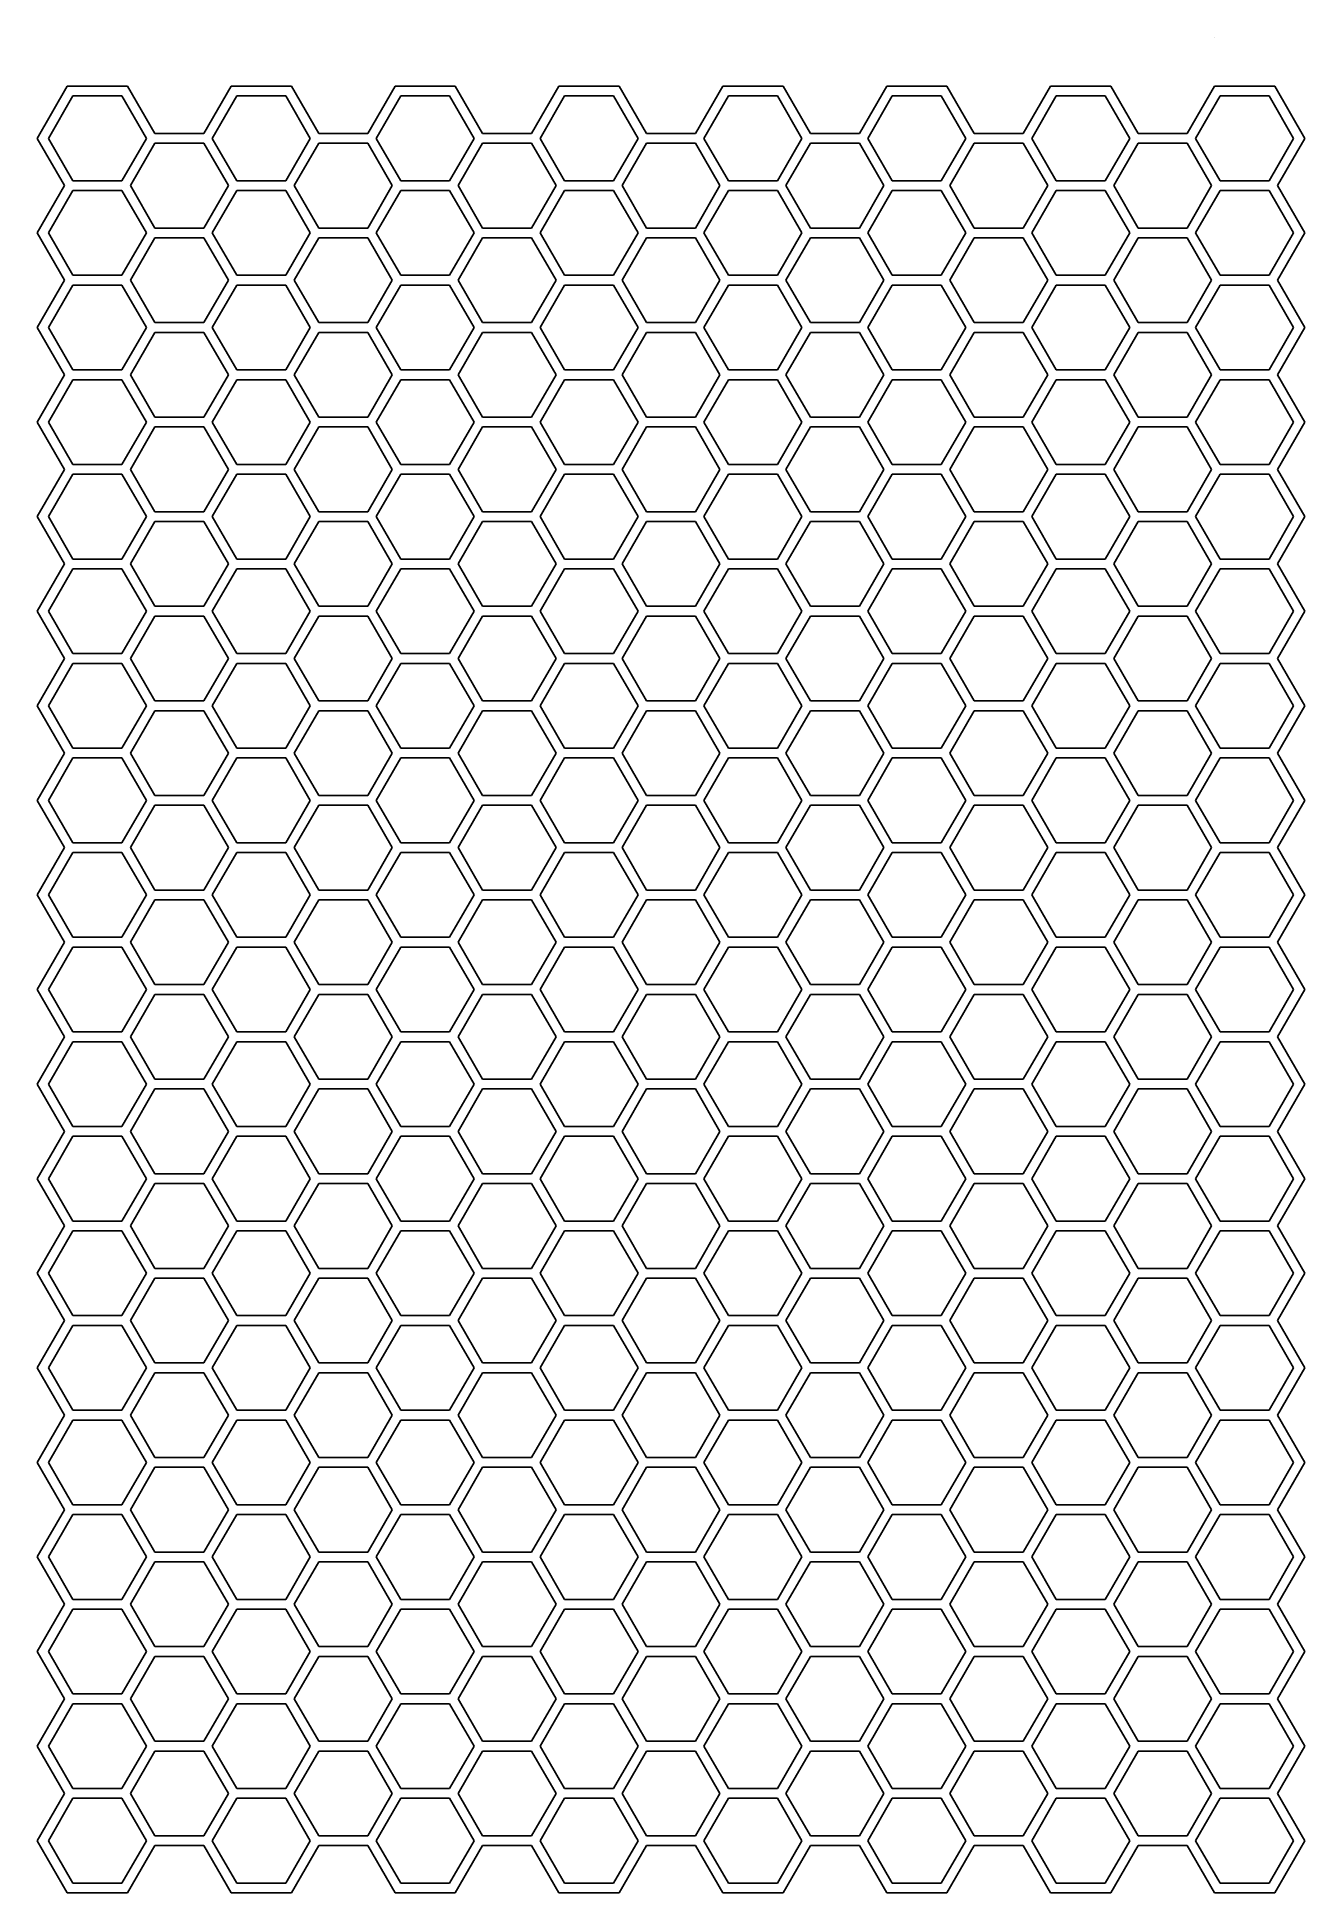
# Model space of a CAD drawing. Header units: millimetres. Extents: x 606 to 1123, y -612 to 146.
import ezdxf

# ---------------------------------------------------------------- set-up
doc = ezdxf.new("R2010")
doc.units = ezdxf.units.MM
doc.layers.get('0').update_dxf_attribs({"linetype": 'CONTINUOUS', "lineweight": 25})

msp = doc.modelspace()

# ---------------------------------------------------------------- linework, layer by layer
for p, q in [((1086.48, 145.78), (1086.48, 145.78)), ((605.67, 104.42), (617.98, 125.74)), ((605.67, 104.42), (617.98, 125.74)), ((605.67, 104.42), (617.98, 125.74)), ((610.29, 104.42), (620.29, 121.74)), ((610.29, 104.42), (620.29, 121.74)), ((610.29, 104.42), (620.29, 121.74)), ((617.98, 125.74), (642.6, 125.74)), ((617.98, 125.74), (642.6, 125.74)), ((617.98, 125.74), (642.6, 125.74)), ((620.29, 121.74), (640.29, 121.74)), ((620.29, 121.74), (640.29, 121.74)), ((620.29, 121.74), (640.29, 121.74)), ((640.29, 121.74), (650.29, 104.42)), ((640.29, 121.74), (650.29, 104.42)), ((640.29, 121.74), (650.29, 104.42)), ((642.6, 125.74), (653.76, 106.42)), ((642.6, 125.74), (653.76, 106.42)), ((642.6, 125.74), (653.76, 106.42)), ((673.76, 106.42), (684.91, 125.74)), ((673.76, 106.42), (684.91, 125.74)), ((673.76, 106.42), (684.91, 125.74)), ((677.22, 104.42), (687.22, 121.74)), ((677.22, 104.42), (687.22, 121.74)), ((677.22, 104.42), (687.22, 121.74)), ((684.91, 125.74), (709.53, 125.74)), ((684.91, 125.74), (709.53, 125.74)), ((684.91, 125.74), (709.53, 125.74)), ((687.22, 121.74), (707.22, 121.74)), ((687.22, 121.74), (707.22, 121.74)), ((687.22, 121.74), (707.22, 121.74)), ((707.22, 121.74), (717.22, 104.42)), ((707.22, 121.74), (717.22, 104.42)), ((707.22, 121.74), (717.22, 104.42)), ((709.53, 125.74), (720.68, 106.42)), ((709.53, 125.74), (720.68, 106.42)), ((709.53, 125.74), (720.68, 106.42)), ((740.68, 106.42), (751.84, 125.74)), ((740.68, 106.42), (751.84, 125.74)), ((740.68, 106.42), (751.84, 125.74)), ((744.15, 104.42), (754.15, 121.74)), ((744.15, 104.42), (754.15, 121.74)), ((744.15, 104.42), (754.15, 121.74)), ((744.15, 104.42), (754.15, 121.74)), ((744.15, 104.42), (754.15, 121.74)), ((744.15, 104.42), (754.15, 121.74)), ((751.84, 125.74), (776.46, 125.74)), ((751.84, 125.74), (776.46, 125.74)), ((751.84, 125.74), (776.46, 125.74)), ((754.15, 121.74), (774.15, 121.74)), ((754.15, 121.74), (774.15, 121.74)), ((754.15, 121.74), (774.15, 121.74)), ((754.15, 121.74), (774.15, 121.74)), ((754.15, 121.74), (774.15, 121.74)), ((754.15, 121.74), (774.15, 121.74)), ((774.15, 121.74), (784.15, 104.42)), ((774.15, 121.74), (784.15, 104.42)), ((774.15, 121.74), (784.15, 104.42)), ((774.15, 121.74), (784.15, 104.42)), ((774.15, 121.74), (784.15, 104.42)), ((774.15, 121.74), (784.15, 104.42)), ((776.46, 125.74), (787.61, 106.42)), ((776.46, 125.74), (787.61, 106.42)), ((776.46, 125.74), (787.61, 106.42)), ((807.61, 106.42), (818.77, 125.74)), ((807.61, 106.42), (818.77, 125.74)), ((807.61, 106.42), (818.77, 125.74)), ((811.08, 104.42), (821.08, 121.74)), ((811.08, 104.42), (821.08, 121.74)), ((811.08, 104.42), (821.08, 121.74)), ((818.77, 125.74), (843.39, 125.74)), ((818.77, 125.74), (843.39, 125.74)), ((818.77, 125.74), (843.39, 125.74)), ((821.08, 121.74), (841.08, 121.74)), ((821.08, 121.74), (841.08, 121.74)), ((821.08, 121.74), (841.08, 121.74)), ((841.08, 121.74), (851.08, 104.42)), ((841.08, 121.74), (851.08, 104.42)), ((841.08, 121.74), (851.08, 104.42)), ((843.39, 125.74), (854.54, 106.42)), ((843.39, 125.74), (854.54, 106.42)), ((843.39, 125.74), (854.54, 106.42)), ((874.54, 106.42), (885.7, 125.74)), ((874.54, 106.42), (885.7, 125.74)), ((874.54, 106.42), (885.7, 125.74)), ((878.01, 104.42), (888.01, 121.74)), ((878.01, 104.42), (888.01, 121.74)), ((878.01, 104.42), (888.01, 121.74)), ((878.01, 104.42), (888.01, 121.74)), ((878.01, 104.42), (888.01, 121.74)), ((878.01, 104.42), (888.01, 121.74)), ((878.01, 104.42), (888.01, 121.74)), ((878.01, 104.42), (888.01, 121.74)), ((878.01, 104.42), (888.01, 121.74)), ((885.7, 125.74), (910.31, 125.74)), ((885.7, 125.74), (910.31, 125.74)), ((885.7, 125.74), (910.31, 125.74)), ((888.01, 121.74), (908.01, 121.74)), ((888.01, 121.74), (908.01, 121.74)), ((888.01, 121.74), (908.01, 121.74)), ((888.01, 121.74), (908.01, 121.74)), ((888.01, 121.74), (908.01, 121.74)), ((888.01, 121.74), (908.01, 121.74)), ((888.01, 121.74), (908.01, 121.74)), ((888.01, 121.74), (908.01, 121.74)), ((888.01, 121.74), (908.01, 121.74)), ((908.01, 121.74), (918.01, 104.42)), ((908.01, 121.74), (918.01, 104.42)), ((908.01, 121.74), (918.01, 104.42)), ((908.01, 121.74), (918.01, 104.42)), ((908.01, 121.74), (918.01, 104.42)), ((908.01, 121.74), (918.01, 104.42)), ((908.01, 121.74), (918.01, 104.42)), ((908.01, 121.74), (918.01, 104.42)), ((908.01, 121.74), (918.01, 104.42)), ((910.31, 125.74), (921.47, 106.42)), ((910.31, 125.74), (921.47, 106.42)), ((910.31, 125.74), (921.47, 106.42)), ((952.62, 125.74), (941.47, 106.42)), ((952.62, 125.74), (941.47, 106.42)), ((952.62, 125.74), (941.47, 106.42)), ((954.93, 121.74), (944.93, 104.42)), ((944.93, 104.42), (954.93, 121.74)), ((954.93, 121.74), (944.93, 104.42)), ((944.93, 104.42), (954.93, 121.74)), ((954.93, 121.74), (944.93, 104.42)), ((944.93, 104.42), (954.93, 121.74)), ((952.62, 125.74), (977.24, 125.74)), ((952.62, 125.74), (977.24, 125.74)), ((952.62, 125.74), (977.24, 125.74)), ((954.93, 121.74), (974.93, 121.74)), ((954.93, 121.74), (974.93, 121.74)), ((954.93, 121.74), (974.93, 121.74)), ((954.93, 121.74), (974.93, 121.74)), ((954.93, 121.74), (974.93, 121.74)), ((954.93, 121.74), (974.93, 121.74)), ((974.93, 121.74), (984.93, 104.42)), ((974.93, 121.74), (984.93, 104.42)), ((974.93, 121.74), (984.93, 104.42)), ((974.93, 121.74), (984.93, 104.42)), ((974.93, 121.74), (984.93, 104.42)), ((974.93, 121.74), (984.93, 104.42)), ((977.24, 125.74), (988.4, 106.42)), ((977.24, 125.74), (988.4, 106.42)), ((977.24, 125.74), (988.4, 106.42)), ((1008.4, 106.42), (1019.55, 125.74)), ((1008.4, 106.42), (1019.55, 125.74)), ((1008.4, 106.42), (1019.55, 125.74)), ((1011.86, 104.42), (1021.86, 121.74)), ((1011.86, 104.42), (1021.86, 121.74)), ((1011.86, 104.42), (1021.86, 121.74)), ((1011.86, 104.42), (1021.86, 121.74)), ((1011.86, 104.42), (1021.86, 121.74)), ((1011.86, 104.42), (1021.86, 121.74)), ((1019.55, 125.74), (1044.17, 125.74)), ((1019.55, 125.74), (1044.17, 125.74)), ((1019.55, 125.74), (1044.17, 125.74)), ((1021.86, 121.74), (1041.86, 121.74)), ((1021.86, 121.74), (1041.86, 121.74)), ((1021.86, 121.74), (1041.86, 121.74)), ((1021.86, 121.74), (1041.86, 121.74)), ((1021.86, 121.74), (1041.86, 121.74)), ((1021.86, 121.74), (1041.86, 121.74)), ((1041.86, 121.74), (1051.86, 104.42)), ((1041.86, 121.74), (1051.86, 104.42)), ((1041.86, 121.74), (1051.86, 104.42)), ((1041.86, 121.74), (1051.86, 104.42)), ((1041.86, 121.74), (1051.86, 104.42)), ((1041.86, 121.74), (1051.86, 104.42)), ((1044.17, 125.74), (1055.33, 106.42)), ((1044.17, 125.74), (1055.33, 106.42)), ((1044.17, 125.74), (1055.33, 106.42)), ((1086.48, 125.74), (1075.33, 106.42)), ((1086.48, 125.74), (1075.33, 106.42)), ((1086.48, 125.74), (1075.33, 106.42)), ((1088.79, 121.74), (1078.79, 104.42)), ((1078.79, 104.42), (1088.79, 121.74)), ((1088.79, 121.74), (1078.79, 104.42)), ((1078.79, 104.42), (1088.79, 121.74)), ((1088.79, 121.74), (1078.79, 104.42)), ((1078.79, 104.42), (1088.79, 121.74)), ((1086.48, 125.74), (1111.1, 125.74)), ((1086.48, 125.74), (1111.1, 125.74)), ((1086.48, 125.74), (1111.1, 125.74)), ((1088.79, 121.74), (1108.79, 121.74)), ((1088.79, 121.74), (1108.79, 121.74)), ((1088.79, 121.74), (1108.79, 121.74)), ((1088.79, 121.74), (1108.79, 121.74)), ((1088.79, 121.74), (1108.79, 121.74)), ((1088.79, 121.74), (1108.79, 121.74)), ((1108.79, 121.74), (1118.79, 104.42)), ((1108.79, 121.74), (1118.79, 104.42)), ((1108.79, 121.74), (1118.79, 104.42)), ((1108.79, 121.74), (1118.79, 104.42)), ((1108.79, 121.74), (1118.79, 104.42)), ((1108.79, 121.74), (1118.79, 104.42)), ((1111.1, 125.74), (1123.41, 104.42)), ((653.76, 106.42), (673.76, 106.42)), ((653.76, 106.42), (673.76, 106.42)), ((653.76, 106.42), (673.76, 106.42)), ((720.68, 106.42), (740.68, 106.42)), ((720.68, 106.42), (740.68, 106.42)), ((720.68, 106.42), (740.68, 106.42)), ((787.61, 106.42), (807.61, 106.42)), ((787.61, 106.42), (807.61, 106.42)), ((787.61, 106.42), (807.61, 106.42)), ((854.54, 106.42), (874.54, 106.42)), ((854.54, 106.42), (874.54, 106.42)), ((854.54, 106.42), (874.54, 106.42)), ((921.47, 106.42), (941.47, 106.42)), ((921.47, 106.42), (941.47, 106.42)), ((921.47, 106.42), (941.47, 106.42)), ((988.4, 106.42), (1008.4, 106.42)), ((988.4, 106.42), (1008.4, 106.42)), ((988.4, 106.42), (1008.4, 106.42)), ((1055.33, 106.42), (1075.33, 106.42)), ((1055.33, 106.42), (1075.33, 106.42)), ((1055.33, 106.42), (1075.33, 106.42)), ((605.67, 104.42), (616.83, 85.1)), ((605.67, 104.42), (616.83, 85.1)), ((605.67, 104.42), (616.83, 85.1)), ((610.29, 104.42), (620.29, 87.1)), ((610.29, 104.42), (620.29, 87.1)), ((610.29, 104.42), (620.29, 87.1)), ((640.29, 87.1), (650.29, 104.42)), ((640.29, 87.1), (650.29, 104.42)), ((640.29, 87.1), (650.29, 104.42)), ((643.76, 85.1), (653.76, 102.42)), ((643.76, 85.1), (653.76, 102.42)), ((643.76, 85.1), (653.76, 102.42)), ((653.76, 102.42), (673.76, 102.42)), ((653.76, 102.42), (673.76, 102.42)), ((653.76, 102.42), (673.76, 102.42)), ((673.76, 102.42), (683.76, 85.1)), ((673.76, 102.42), (683.76, 85.1)), ((673.76, 102.42), (683.76, 85.1)), ((677.22, 104.42), (687.22, 87.1)), ((677.22, 104.42), (687.22, 87.1)), ((677.22, 104.42), (687.22, 87.1)), ((707.22, 87.1), (717.22, 104.42)), ((707.22, 87.1), (717.22, 104.42)), ((707.22, 87.1), (717.22, 104.42)), ((710.68, 85.1), (720.68, 102.42)), ((710.68, 85.1), (720.68, 102.42)), ((710.68, 85.1), (720.68, 102.42)), ((720.68, 102.42), (740.68, 102.42)), ((720.68, 102.42), (740.68, 102.42)), ((720.68, 102.42), (740.68, 102.42)), ((740.68, 102.42), (750.68, 85.1)), ((740.68, 102.42), (750.68, 85.1)), ((740.68, 102.42), (750.68, 85.1)), ((744.15, 104.42), (754.15, 87.1)), ((744.15, 104.42), (754.15, 87.1)), ((744.15, 104.42), (754.15, 87.1)), ((744.15, 104.42), (754.15, 87.1)), ((744.15, 104.42), (754.15, 87.1)), ((744.15, 104.42), (754.15, 87.1)), ((774.15, 87.1), (784.15, 104.42)), ((774.15, 87.1), (784.15, 104.42)), ((774.15, 87.1), (784.15, 104.42)), ((774.15, 87.1), (784.15, 104.42)), ((774.15, 87.1), (784.15, 104.42)), ((774.15, 87.1), (784.15, 104.42)), ((777.61, 85.1), (787.61, 102.42)), ((777.61, 85.1), (787.61, 102.42)), ((777.61, 85.1), (787.61, 102.42)), ((787.61, 102.42), (807.61, 102.42)), ((787.61, 102.42), (807.61, 102.42)), ((787.61, 102.42), (807.61, 102.42)), ((807.61, 102.42), (817.61, 85.1)), ((807.61, 102.42), (817.61, 85.1)), ((807.61, 102.42), (817.61, 85.1)), ((811.08, 104.42), (821.08, 87.1)), ((811.08, 104.42), (821.08, 87.1)), ((811.08, 104.42), (821.08, 87.1)), ((841.08, 87.1), (851.08, 104.42)), ((841.08, 87.1), (851.08, 104.42)), ((841.08, 87.1), (851.08, 104.42)), ((844.54, 85.1), (854.54, 102.42)), ((844.54, 85.1), (854.54, 102.42)), ((844.54, 85.1), (854.54, 102.42)), ((844.54, 85.1), (854.54, 102.42)), ((844.54, 85.1), (854.54, 102.42)), ((844.54, 85.1), (854.54, 102.42)), ((854.54, 102.42), (874.54, 102.42)), ((854.54, 102.42), (874.54, 102.42)), ((854.54, 102.42), (874.54, 102.42)), ((854.54, 102.42), (874.54, 102.42)), ((854.54, 102.42), (874.54, 102.42)), ((854.54, 102.42), (874.54, 102.42)), ((874.54, 102.42), (884.54, 85.1)), ((874.54, 102.42), (884.54, 85.1)), ((874.54, 102.42), (884.54, 85.1)), ((874.54, 102.42), (884.54, 85.1)), ((874.54, 102.42), (884.54, 85.1)), ((874.54, 102.42), (884.54, 85.1)), ((878.01, 104.42), (888.01, 87.1)), ((878.01, 104.42), (888.01, 87.1)), ((878.01, 104.42), (888.01, 87.1)), ((878.01, 104.42), (888.01, 87.1)), ((878.01, 104.42), (888.01, 87.1)), ((878.01, 104.42), (888.01, 87.1)), ((878.01, 104.42), (888.01, 87.1)), ((878.01, 104.42), (888.01, 87.1)), ((878.01, 104.42), (888.01, 87.1)), ((908.01, 87.1), (918.01, 104.42)), ((908.01, 87.1), (918.01, 104.42)), ((908.01, 87.1), (918.01, 104.42)), ((908.01, 87.1), (918.01, 104.42)), ((908.01, 87.1), (918.01, 104.42)), ((908.01, 87.1), (918.01, 104.42)), ((908.01, 87.1), (918.01, 104.42)), ((908.01, 87.1), (918.01, 104.42)), ((908.01, 87.1), (918.01, 104.42)), ((911.47, 85.1), (921.47, 102.42)), ((911.47, 85.1), (921.47, 102.42)), ((911.47, 85.1), (921.47, 102.42)), ((911.47, 85.1), (921.47, 102.42)), ((911.47, 85.1), (921.47, 102.42)), ((911.47, 85.1), (921.47, 102.42)), ((921.47, 102.42), (941.47, 102.42)), ((921.47, 102.42), (941.47, 102.42)), ((921.47, 102.42), (941.47, 102.42)), ((921.47, 102.42), (941.47, 102.42)), ((921.47, 102.42), (941.47, 102.42)), ((921.47, 102.42), (941.47, 102.42)), ((941.47, 102.42), (951.47, 85.1)), ((941.47, 102.42), (951.47, 85.1)), ((941.47, 102.42), (951.47, 85.1)), ((941.47, 102.42), (951.47, 85.1)), ((941.47, 102.42), (951.47, 85.1)), ((941.47, 102.42), (951.47, 85.1)), ((944.93, 104.42), (954.93, 87.1)), ((944.93, 104.42), (954.93, 87.1)), ((944.93, 104.42), (954.93, 87.1)), ((944.93, 104.42), (954.93, 87.1)), ((944.93, 104.42), (954.93, 87.1)), ((944.93, 104.42), (954.93, 87.1)), ((984.93, 104.42), (974.93, 87.1)), ((974.93, 87.1), (984.93, 104.42)), ((984.93, 104.42), (974.93, 87.1)), ((974.93, 87.1), (984.93, 104.42)), ((984.93, 104.42), (974.93, 87.1)), ((974.93, 87.1), (984.93, 104.42)), ((978.4, 85.1), (988.4, 102.42)), ((988.4, 102.42), (978.4, 85.1)), ((978.4, 85.1), (988.4, 102.42)), ((978.4, 85.1), (988.4, 102.42)), ((988.4, 102.42), (978.4, 85.1)), ((978.4, 85.1), (988.4, 102.42)), ((978.4, 85.1), (988.4, 102.42)), ((988.4, 102.42), (978.4, 85.1)), ((978.4, 85.1), (988.4, 102.42)), ((988.4, 102.42), (1008.4, 102.42)), ((988.4, 102.42), (1008.4, 102.42)), ((988.4, 102.42), (1008.4, 102.42)), ((988.4, 102.42), (1008.4, 102.42)), ((988.4, 102.42), (1008.4, 102.42)), ((988.4, 102.42), (1008.4, 102.42)), ((988.4, 102.42), (1008.4, 102.42)), ((988.4, 102.42), (1008.4, 102.42)), ((988.4, 102.42), (1008.4, 102.42)), ((1008.4, 102.42), (1018.4, 85.1)), ((1008.4, 102.42), (1018.4, 85.1)), ((1008.4, 102.42), (1018.4, 85.1)), ((1008.4, 102.42), (1018.4, 85.1)), ((1008.4, 102.42), (1018.4, 85.1)), ((1008.4, 102.42), (1018.4, 85.1)), ((1008.4, 102.42), (1018.4, 85.1)), ((1008.4, 102.42), (1018.4, 85.1)), ((1008.4, 102.42), (1018.4, 85.1)), ((1011.86, 104.42), (1021.86, 87.1)), ((1011.86, 104.42), (1021.86, 87.1)), ((1011.86, 104.42), (1021.86, 87.1)), ((1011.86, 104.42), (1021.86, 87.1)), ((1011.86, 104.42), (1021.86, 87.1)), ((1011.86, 104.42), (1021.86, 87.1)), ((1041.86, 87.1), (1051.86, 104.42)), ((1041.86, 87.1), (1051.86, 104.42)), ((1041.86, 87.1), (1051.86, 104.42)), ((1041.86, 87.1), (1051.86, 104.42)), ((1041.86, 87.1), (1051.86, 104.42)), ((1041.86, 87.1), (1051.86, 104.42)), ((1045.33, 85.1), (1055.33, 102.42)), ((1045.33, 85.1), (1055.33, 102.42)), ((1045.33, 85.1), (1055.33, 102.42)), ((1045.33, 85.1), (1055.33, 102.42)), ((1045.33, 85.1), (1055.33, 102.42)), ((1045.33, 85.1), (1055.33, 102.42)), ((1055.33, 102.42), (1075.33, 102.42)), ((1055.33, 102.42), (1075.33, 102.42)), ((1055.33, 102.42), (1075.33, 102.42)), ((1055.33, 102.42), (1075.33, 102.42)), ((1055.33, 102.42), (1075.33, 102.42)), ((1055.33, 102.42), (1075.33, 102.42)), ((1075.33, 102.42), (1085.33, 85.1)), ((1075.33, 102.42), (1085.33, 85.1)), ((1075.33, 102.42), (1085.33, 85.1)), ((1075.33, 102.42), (1085.33, 85.1)), ((1075.33, 102.42), (1085.33, 85.1)), ((1075.33, 102.42), (1085.33, 85.1)), ((1078.79, 104.42), (1088.79, 87.1)), ((1078.79, 104.42), (1088.79, 87.1)), ((1078.79, 104.42), (1088.79, 87.1)), ((1078.79, 104.42), (1088.79, 87.1)), ((1078.79, 104.42), (1088.79, 87.1)), ((1078.79, 104.42), (1088.79, 87.1)), ((1118.79, 104.42), (1108.79, 87.1)), ((1108.79, 87.1), (1118.79, 104.42)), ((1118.79, 104.42), (1108.79, 87.1)), ((1108.79, 87.1), (1118.79, 104.42)), ((1118.79, 104.42), (1108.79, 87.1)), ((1108.79, 87.1), (1118.79, 104.42)), ((1112.25, 85.1), (1123.41, 104.42)), ((605.67, 65.78), (616.83, 85.1)), ((605.67, 65.78), (616.83, 85.1)), ((605.67, 65.78), (616.83, 85.1)), ((620.29, 87.1), (640.29, 87.1)), ((620.29, 87.1), (640.29, 87.1)), ((620.29, 87.1), (640.29, 87.1)), ((643.76, 85.1), (653.76, 67.78)), ((643.76, 85.1), (653.76, 67.78)), ((643.76, 85.1), (653.76, 67.78)), ((673.76, 67.78), (683.76, 85.1)), ((673.76, 67.78), (683.76, 85.1)), ((673.76, 67.78), (683.76, 85.1)), ((687.22, 87.1), (707.22, 87.1)), ((687.22, 87.1), (707.22, 87.1)), ((687.22, 87.1), (707.22, 87.1)), ((687.22, 87.1), (707.22, 87.1)), ((687.22, 87.1), (707.22, 87.1)), ((687.22, 87.1), (707.22, 87.1)), ((687.22, 87.1), (707.22, 87.1)), ((687.22, 87.1), (707.22, 87.1)), ((687.22, 87.1), (707.22, 87.1)), ((710.68, 85.1), (720.68, 67.78)), ((710.68, 85.1), (720.68, 67.78)), ((710.68, 85.1), (720.68, 67.78)), ((740.68, 67.78), (750.68, 85.1)), ((740.68, 67.78), (750.68, 85.1)), ((740.68, 67.78), (750.68, 85.1)), ((754.15, 87.1), (774.15, 87.1)), ((754.15, 87.1), (774.15, 87.1)), ((754.15, 87.1), (774.15, 87.1)), ((754.15, 87.1), (774.15, 87.1)), ((754.15, 87.1), (774.15, 87.1)), ((754.15, 87.1), (774.15, 87.1)), ((777.61, 85.1), (787.61, 67.78)), ((777.61, 85.1), (787.61, 67.78)), ((777.61, 85.1), (787.61, 67.78)), ((807.61, 67.78), (817.61, 85.1)), ((807.61, 67.78), (817.61, 85.1)), ((807.61, 67.78), (817.61, 85.1)), ((821.08, 87.1), (841.08, 87.1)), ((821.08, 87.1), (841.08, 87.1)), ((821.08, 87.1), (841.08, 87.1)), ((821.08, 87.1), (841.08, 87.1)), ((821.08, 87.1), (841.08, 87.1)), ((821.08, 87.1), (841.08, 87.1)), ((821.08, 87.1), (841.08, 87.1)), ((821.08, 87.1), (841.08, 87.1)), ((821.08, 87.1), (841.08, 87.1)), ((844.54, 85.1), (854.54, 67.78)), ((844.54, 85.1), (854.54, 67.78)), ((844.54, 85.1), (854.54, 67.78)), ((844.54, 85.1), (854.54, 67.78)), ((844.54, 85.1), (854.54, 67.78)), ((844.54, 85.1), (854.54, 67.78)), ((874.54, 67.78), (884.54, 85.1)), ((874.54, 67.78), (884.54, 85.1)), ((874.54, 67.78), (884.54, 85.1)), ((874.54, 67.78), (884.54, 85.1)), ((874.54, 67.78), (884.54, 85.1)), ((874.54, 67.78), (884.54, 85.1)), ((888.01, 87.1), (908.01, 87.1)), ((888.01, 87.1), (908.01, 87.1)), ((888.01, 87.1), (908.01, 87.1)), ((888.01, 87.1), (908.01, 87.1)), ((888.01, 87.1), (908.01, 87.1)), ((888.01, 87.1), (908.01, 87.1)), ((888.01, 87.1), (908.01, 87.1)), ((888.01, 87.1), (908.01, 87.1)), ((888.01, 87.1), (908.01, 87.1)), ((911.47, 85.1), (921.47, 67.78)), ((911.47, 85.1), (921.47, 67.78)), ((911.47, 85.1), (921.47, 67.78)), ((911.47, 85.1), (921.47, 67.78)), ((911.47, 85.1), (921.47, 67.78)), ((911.47, 85.1), (921.47, 67.78)), ((941.47, 67.78), (951.47, 85.1)), ((941.47, 67.78), (951.47, 85.1)), ((941.47, 67.78), (951.47, 85.1)), ((941.47, 67.78), (951.47, 85.1)), ((941.47, 67.78), (951.47, 85.1)), ((941.47, 67.78), (951.47, 85.1)), ((954.93, 87.1), (974.93, 87.1)), ((954.93, 87.1), (974.93, 87.1)), ((954.93, 87.1), (974.93, 87.1)), ((954.93, 87.1), (974.93, 87.1)), ((954.93, 87.1), (974.93, 87.1)), ((954.93, 87.1), (974.93, 87.1)), ((954.93, 87.1), (974.93, 87.1)), ((954.93, 87.1), (974.93, 87.1)), ((954.93, 87.1), (974.93, 87.1)), ((954.93, 87.1), (974.93, 87.1)), ((954.93, 87.1), (974.93, 87.1)), ((954.93, 87.1), (974.93, 87.1)), ((978.4, 85.1), (988.4, 67.78)), ((978.4, 85.1), (988.4, 67.78)), ((978.4, 85.1), (988.4, 67.78)), ((978.4, 85.1), (988.4, 67.78)), ((978.4, 85.1), (988.4, 67.78)), ((978.4, 85.1), (988.4, 67.78)), ((978.4, 85.1), (988.4, 67.78)), ((978.4, 85.1), (988.4, 67.78)), ((978.4, 85.1), (988.4, 67.78)), ((1008.4, 67.78), (1018.4, 85.1)), ((1018.4, 85.1), (1008.4, 67.78)), ((1008.4, 67.78), (1018.4, 85.1)), ((1008.4, 67.78), (1018.4, 85.1)), ((1018.4, 85.1), (1008.4, 67.78)), ((1008.4, 67.78), (1018.4, 85.1)), ((1008.4, 67.78), (1018.4, 85.1)), ((1018.4, 85.1), (1008.4, 67.78)), ((1008.4, 67.78), (1018.4, 85.1)), ((1021.86, 87.1), (1041.86, 87.1)), ((1021.86, 87.1), (1041.86, 87.1)), ((1021.86, 87.1), (1041.86, 87.1)), ((1021.86, 87.1), (1041.86, 87.1)), ((1021.86, 87.1), (1041.86, 87.1)), ((1021.86, 87.1), (1041.86, 87.1)), ((1045.33, 85.1), (1055.33, 67.78)), ((1045.33, 85.1), (1055.33, 67.78)), ((1045.33, 85.1), (1055.33, 67.78)), ((1045.33, 85.1), (1055.33, 67.78)), ((1045.33, 85.1), (1055.33, 67.78)), ((1045.33, 85.1), (1055.33, 67.78)), ((1075.33, 67.78), (1085.33, 85.1)), ((1075.33, 67.78), (1085.33, 85.1)), ((1075.33, 67.78), (1085.33, 85.1)), ((1075.33, 67.78), (1085.33, 85.1)), ((1075.33, 67.78), (1085.33, 85.1)), ((1075.33, 67.78), (1085.33, 85.1)), ((1088.79, 87.1), (1108.79, 87.1)), ((1088.79, 87.1), (1108.79, 87.1)), ((1088.79, 87.1), (1108.79, 87.1)), ((1088.79, 87.1), (1108.79, 87.1)), ((1088.79, 87.1), (1108.79, 87.1)), ((1088.79, 87.1), (1108.79, 87.1)), ((1112.25, 85.1), (1123.41, 65.78)), ((610.29, 65.78), (620.29, 83.1)), ((610.29, 65.78), (620.29, 83.1)), ((610.29, 65.78), (620.29, 83.1)), ((620.29, 83.1), (640.29, 83.1)), ((620.29, 83.1), (640.29, 83.1)), ((620.29, 83.1), (640.29, 83.1)), ((640.29, 83.1), (650.29, 65.78)), ((640.29, 83.1), (650.29, 65.78)), ((640.29, 83.1), (650.29, 65.78)), ((677.22, 65.78), (687.22, 83.1)), ((677.22, 65.78), (687.22, 83.1)), ((677.22, 65.78), (687.22, 83.1)), ((687.22, 83.1), (707.22, 83.1)), ((687.22, 83.1), (707.22, 83.1)), ((687.22, 83.1), (707.22, 83.1)), ((687.22, 83.1), (707.22, 83.1)), ((687.22, 83.1), (707.22, 83.1)), ((687.22, 83.1), (707.22, 83.1)), ((707.22, 83.1), (717.22, 65.78)), ((707.22, 83.1), (717.22, 65.78)), ((707.22, 83.1), (717.22, 65.78)), ((744.15, 65.78), (754.15, 83.1)), ((744.15, 65.78), (754.15, 83.1)), ((744.15, 65.78), (754.15, 83.1)), ((744.15, 65.78), (754.15, 83.1)), ((744.15, 65.78), (754.15, 83.1)), ((744.15, 65.78), (754.15, 83.1)), ((754.15, 83.1), (774.15, 83.1)), ((754.15, 83.1), (774.15, 83.1)), ((754.15, 83.1), (774.15, 83.1)), ((754.15, 83.1), (774.15, 83.1)), ((754.15, 83.1), (774.15, 83.1)), ((754.15, 83.1), (774.15, 83.1)), ((774.15, 83.1), (784.15, 65.78)), ((774.15, 83.1), (784.15, 65.78)), ((774.15, 83.1), (784.15, 65.78)), ((774.15, 83.1), (784.15, 65.78)), ((774.15, 83.1), (784.15, 65.78)), ((774.15, 83.1), (784.15, 65.78)), ((811.08, 65.78), (821.08, 83.1)), ((811.08, 65.78), (821.08, 83.1)), ((811.08, 65.78), (821.08, 83.1)), ((821.08, 83.1), (841.08, 83.1)), ((821.08, 83.1), (841.08, 83.1)), ((821.08, 83.1), (841.08, 83.1)), ((821.08, 83.1), (841.08, 83.1)), ((821.08, 83.1), (841.08, 83.1)), ((821.08, 83.1), (841.08, 83.1)), ((841.08, 83.1), (851.08, 65.78)), ((841.08, 83.1), (851.08, 65.78)), ((841.08, 83.1), (851.08, 65.78)), ((878.01, 65.78), (888.01, 83.1)), ((878.01, 65.78), (888.01, 83.1)), ((878.01, 65.78), (888.01, 83.1)), ((878.01, 65.78), (888.01, 83.1)), ((878.01, 65.78), (888.01, 83.1)), ((878.01, 65.78), (888.01, 83.1)), ((878.01, 65.78), (888.01, 83.1)), ((878.01, 65.78), (888.01, 83.1)), ((878.01, 65.78), (888.01, 83.1)), ((888.01, 83.1), (908.01, 83.1)), ((888.01, 83.1), (908.01, 83.1)), ((888.01, 83.1), (908.01, 83.1)), ((888.01, 83.1), (908.01, 83.1)), ((888.01, 83.1), (908.01, 83.1)), ((888.01, 83.1), (908.01, 83.1)), ((888.01, 83.1), (908.01, 83.1)), ((888.01, 83.1), (908.01, 83.1)), ((888.01, 83.1), (908.01, 83.1)), ((908.01, 83.1), (918.01, 65.78)), ((908.01, 83.1), (918.01, 65.78)), ((908.01, 83.1), (918.01, 65.78)), ((908.01, 83.1), (918.01, 65.78)), ((908.01, 83.1), (918.01, 65.78)), ((908.01, 83.1), (918.01, 65.78)), ((908.01, 83.1), (918.01, 65.78)), ((908.01, 83.1), (918.01, 65.78)), ((908.01, 83.1), (918.01, 65.78)), ((944.93, 65.78), (954.93, 83.1)), ((944.93, 65.78), (954.93, 83.1)), ((944.93, 65.78), (954.93, 83.1)), ((944.93, 65.78), (954.93, 83.1)), ((944.93, 65.78), (954.93, 83.1)), ((944.93, 65.78), (954.93, 83.1)), ((954.93, 83.1), (974.93, 83.1)), ((954.93, 83.1), (974.93, 83.1)), ((954.93, 83.1), (974.93, 83.1)), ((954.93, 83.1), (974.93, 83.1)), ((954.93, 83.1), (974.93, 83.1)), ((954.93, 83.1), (974.93, 83.1)), ((954.93, 83.1), (974.93, 83.1)), ((954.93, 83.1), (974.93, 83.1)), ((954.93, 83.1), (974.93, 83.1)), ((974.93, 83.1), (984.93, 65.78)), ((974.93, 83.1), (984.93, 65.78)), ((974.93, 83.1), (984.93, 65.78)), ((974.93, 83.1), (984.93, 65.78)), ((974.93, 83.1), (984.93, 65.78)), ((974.93, 83.1), (984.93, 65.78)), ((1011.86, 65.78), (1021.86, 83.1)), ((1011.86, 65.78), (1021.86, 83.1)), ((1011.86, 65.78), (1021.86, 83.1)), ((1011.86, 65.78), (1021.86, 83.1)), ((1011.86, 65.78), (1021.86, 83.1)), ((1011.86, 65.78), (1021.86, 83.1)), ((1011.86, 65.78), (1021.86, 83.1)), ((1011.86, 65.78), (1021.86, 83.1)), ((1011.86, 65.78), (1021.86, 83.1)), ((1011.86, 65.78), (1021.86, 83.1)), ((1011.86, 65.78), (1021.86, 83.1)), ((1011.86, 65.78), (1021.86, 83.1)), ((1021.86, 83.1), (1041.86, 83.1)), ((1021.86, 83.1), (1041.86, 83.1)), ((1021.86, 83.1), (1041.86, 83.1)), ((1021.86, 83.1), (1041.86, 83.1)), ((1021.86, 83.1), (1041.86, 83.1)), ((1021.86, 83.1), (1041.86, 83.1)), ((1021.86, 83.1), (1041.86, 83.1)), ((1021.86, 83.1), (1041.86, 83.1)), ((1021.86, 83.1), (1041.86, 83.1)), ((1021.86, 83.1), (1041.86, 83.1)), ((1021.86, 83.1), (1041.86, 83.1)), ((1021.86, 83.1), (1041.86, 83.1)), ((1041.86, 83.1), (1051.86, 65.78)), ((1041.86, 83.1), (1051.86, 65.78)), ((1041.86, 83.1), (1051.86, 65.78)), ((1041.86, 83.1), (1051.86, 65.78)), ((1041.86, 83.1), (1051.86, 65.78)), ((1041.86, 83.1), (1051.86, 65.78)), ((1041.86, 83.1), (1051.86, 65.78)), ((1041.86, 83.1), (1051.86, 65.78)), ((1041.86, 83.1), (1051.86, 65.78)), ((1041.86, 83.1), (1051.86, 65.78)), ((1041.86, 83.1), (1051.86, 65.78)), ((1041.86, 83.1), (1051.86, 65.78)), ((1078.79, 65.78), (1088.79, 83.1)), ((1078.79, 65.78), (1088.79, 83.1)), ((1078.79, 65.78), (1088.79, 83.1)), ((1078.79, 65.78), (1088.79, 83.1)), ((1078.79, 65.78), (1088.79, 83.1)), ((1078.79, 65.78), (1088.79, 83.1)), ((1078.79, 65.78), (1088.79, 83.1)), ((1078.79, 65.78), (1088.79, 83.1)), ((1078.79, 65.78), (1088.79, 83.1)), ((1088.79, 83.1), (1108.79, 83.1)), ((1088.79, 83.1), (1108.79, 83.1)), ((1088.79, 83.1), (1108.79, 83.1)), ((1088.79, 83.1), (1108.79, 83.1)), ((1088.79, 83.1), (1108.79, 83.1)), ((1088.79, 83.1), (1108.79, 83.1)), ((1088.79, 83.1), (1108.79, 83.1)), ((1088.79, 83.1), (1108.79, 83.1)), ((1088.79, 83.1), (1108.79, 83.1)), ((1108.79, 83.1), (1118.79, 65.78)), ((1108.79, 83.1), (1118.79, 65.78)), ((1108.79, 83.1), (1118.79, 65.78)), ((1108.79, 83.1), (1118.79, 65.78)), ((1108.79, 83.1), (1118.79, 65.78)), ((1108.79, 83.1), (1118.79, 65.78)), ((1108.79, 83.1), (1118.79, 65.78)), ((1108.79, 83.1), (1118.79, 65.78)), ((1108.79, 83.1), (1118.79, 65.78)), ((605.67, 65.78), (616.83, 46.46)), ((605.67, 65.78), (616.83, 46.46)), ((605.67, 65.78), (616.83, 46.46)), ((610.29, 65.78), (620.29, 48.46)), ((610.29, 65.78), (620.29, 48.46)), ((610.29, 65.78), (620.29, 48.46)), ((640.29, 48.46), (650.29, 65.78)), ((640.29, 48.46), (650.29, 65.78)), ((640.29, 48.46), (650.29, 65.78)), ((643.76, 46.46), (653.76, 63.78)), ((643.76, 46.46), (653.76, 63.78)), ((643.76, 46.46), (653.76, 63.78)), ((653.76, 67.78), (673.76, 67.78)), ((653.76, 67.78), (673.76, 67.78)), ((653.76, 67.78), (673.76, 67.78)), ((653.76, 63.78), (673.76, 63.78)), ((653.76, 63.78), (673.76, 63.78)), ((653.76, 63.78), (673.76, 63.78)), ((673.76, 63.78), (683.76, 46.46)), ((673.76, 63.78), (683.76, 46.46)), ((673.76, 63.78), (683.76, 46.46)), ((677.22, 65.78), (687.22, 48.46)), ((687.22, 48.46), (677.22, 65.78)), ((677.22, 65.78), (687.22, 48.46)), ((687.22, 48.46), (677.22, 65.78)), ((677.22, 65.78), (687.22, 48.46)), ((687.22, 48.46), (677.22, 65.78)), ((717.22, 65.78), (707.22, 48.46)), ((707.22, 48.46), (717.22, 65.78)), ((717.22, 65.78), (707.22, 48.46)), ((707.22, 48.46), (717.22, 65.78)), ((717.22, 65.78), (707.22, 48.46)), ((707.22, 48.46), (717.22, 65.78)), ((720.68, 63.78), (710.68, 46.46)), ((720.68, 63.78), (710.68, 46.46)), ((720.68, 63.78), (710.68, 46.46)), ((720.68, 67.78), (740.68, 67.78)), ((720.68, 67.78), (740.68, 67.78)), ((720.68, 67.78), (740.68, 67.78)), ((720.68, 63.78), (740.68, 63.78)), ((720.68, 63.78), (740.68, 63.78)), ((720.68, 63.78), (740.68, 63.78)), ((740.68, 63.78), (750.68, 46.46)), ((740.68, 63.78), (750.68, 46.46)), ((740.68, 63.78), (750.68, 46.46)), ((744.15, 65.78), (754.15, 48.46)), ((744.15, 65.78), (754.15, 48.46)), ((744.15, 65.78), (754.15, 48.46)), ((744.15, 65.78), (754.15, 48.46)), ((744.15, 65.78), (754.15, 48.46)), ((744.15, 65.78), (754.15, 48.46)), ((774.15, 48.46), (784.15, 65.78)), ((774.15, 48.46), (784.15, 65.78)), ((774.15, 48.46), (784.15, 65.78)), ((774.15, 48.46), (784.15, 65.78)), ((774.15, 48.46), (784.15, 65.78)), ((774.15, 48.46), (784.15, 65.78)), ((777.61, 46.46), (787.61, 63.78)), ((777.61, 46.46), (787.61, 63.78)), ((777.61, 46.46), (787.61, 63.78)), ((787.61, 67.78), (807.61, 67.78)), ((787.61, 67.78), (807.61, 67.78)), ((787.61, 67.78), (807.61, 67.78)), ((787.61, 63.78), (807.61, 63.78)), ((787.61, 63.78), (807.61, 63.78)), ((787.61, 63.78), (807.61, 63.78)), ((807.61, 63.78), (817.61, 46.46)), ((807.61, 63.78), (817.61, 46.46)), ((807.61, 63.78), (817.61, 46.46)), ((811.08, 65.78), (821.08, 48.46)), ((821.08, 48.46), (811.08, 65.78)), ((811.08, 65.78), (821.08, 48.46)), ((821.08, 48.46), (811.08, 65.78)), ((811.08, 65.78), (821.08, 48.46)), ((821.08, 48.46), (811.08, 65.78)), ((851.08, 65.78), (841.08, 48.46)), ((841.08, 48.46), (851.08, 65.78)), ((851.08, 65.78), (841.08, 48.46)), ((841.08, 48.46), (851.08, 65.78)), ((851.08, 65.78), (841.08, 48.46)), ((841.08, 48.46), (851.08, 65.78)), ((854.54, 63.78), (844.54, 46.46)), ((854.54, 63.78), (844.54, 46.46)), ((854.54, 63.78), (844.54, 46.46)), ((854.54, 67.78), (874.54, 67.78)), ((854.54, 67.78), (874.54, 67.78)), ((854.54, 67.78), (874.54, 67.78)), ((854.54, 67.78), (874.54, 67.78)), ((854.54, 67.78), (874.54, 67.78)), ((854.54, 67.78), (874.54, 67.78)), ((854.54, 63.78), (874.54, 63.78)), ((854.54, 63.78), (874.54, 63.78)), ((854.54, 63.78), (874.54, 63.78)), ((874.54, 63.78), (884.54, 46.46)), ((874.54, 63.78), (884.54, 46.46)), ((874.54, 63.78), (884.54, 46.46)), ((878.01, 65.78), (888.01, 48.46)), ((878.01, 65.78), (888.01, 48.46)), ((878.01, 65.78), (888.01, 48.46)), ((878.01, 65.78), (888.01, 48.46)), ((878.01, 65.78), (888.01, 48.46)), ((878.01, 65.78), (888.01, 48.46)), ((878.01, 65.78), (888.01, 48.46)), ((878.01, 65.78), (888.01, 48.46)), ((878.01, 65.78), (888.01, 48.46)), ((908.01, 48.46), (918.01, 65.78)), ((908.01, 48.46), (918.01, 65.78)), ((908.01, 48.46), (918.01, 65.78)), ((908.01, 48.46), (918.01, 65.78)), ((908.01, 48.46), (918.01, 65.78)), ((908.01, 48.46), (918.01, 65.78)), ((908.01, 48.46), (918.01, 65.78)), ((908.01, 48.46), (918.01, 65.78)), ((908.01, 48.46), (918.01, 65.78)), ((911.47, 46.46), (921.47, 63.78)), ((911.47, 46.46), (921.47, 63.78)), ((911.47, 46.46), (921.47, 63.78)), ((911.47, 46.46), (921.47, 63.78)), ((911.47, 46.46), (921.47, 63.78)), ((911.47, 46.46), (921.47, 63.78)), ((921.47, 67.78), (941.47, 67.78)), ((921.47, 67.78), (941.47, 67.78)), ((921.47, 67.78), (941.47, 67.78)), ((921.47, 67.78), (941.47, 67.78)), ((921.47, 67.78), (941.47, 67.78)), ((921.47, 67.78), (941.47, 67.78)), ((921.47, 63.78), (941.47, 63.78)), ((921.47, 63.78), (941.47, 63.78)), ((921.47, 63.78), (941.47, 63.78)), ((921.47, 63.78), (941.47, 63.78)), ((921.47, 63.78), (941.47, 63.78)), ((921.47, 63.78), (941.47, 63.78)), ((941.47, 63.78), (951.47, 46.46)), ((941.47, 63.78), (951.47, 46.46)), ((941.47, 63.78), (951.47, 46.46)), ((941.47, 63.78), (951.47, 46.46)), ((941.47, 63.78), (951.47, 46.46)), ((941.47, 63.78), (951.47, 46.46)), ((944.93, 65.78), (954.93, 48.46)), ((944.93, 65.78), (954.93, 48.46)), ((954.93, 48.46), (944.93, 65.78)), ((944.93, 65.78), (954.93, 48.46)), ((944.93, 65.78), (954.93, 48.46)), ((954.93, 48.46), (944.93, 65.78)), ((944.93, 65.78), (954.93, 48.46)), ((944.93, 65.78), (954.93, 48.46)), ((954.93, 48.46), (944.93, 65.78)), ((974.93, 48.46), (984.93, 65.78)), ((984.93, 65.78), (974.93, 48.46)), ((974.93, 48.46), (984.93, 65.78)), ((974.93, 48.46), (984.93, 65.78)), ((984.93, 65.78), (974.93, 48.46)), ((974.93, 48.46), (984.93, 65.78)), ((974.93, 48.46), (984.93, 65.78)), ((984.93, 65.78), (974.93, 48.46)), ((974.93, 48.46), (984.93, 65.78)), ((978.4, 46.46), (988.4, 63.78)), ((988.4, 63.78), (978.4, 46.46)), ((978.4, 46.46), (988.4, 63.78)), ((988.4, 63.78), (978.4, 46.46)), ((978.4, 46.46), (988.4, 63.78)), ((988.4, 63.78), (978.4, 46.46)), ((988.4, 67.78), (1008.4, 67.78)), ((988.4, 67.78), (1008.4, 67.78)), ((988.4, 67.78), (1008.4, 67.78)), ((988.4, 67.78), (1008.4, 67.78)), ((988.4, 67.78), (1008.4, 67.78)), ((988.4, 67.78), (1008.4, 67.78)), ((988.4, 67.78), (1008.4, 67.78)), ((988.4, 67.78), (1008.4, 67.78)), ((988.4, 67.78), (1008.4, 67.78)), ((988.4, 63.78), (1008.4, 63.78)), ((988.4, 63.78), (1008.4, 63.78)), ((988.4, 63.78), (1008.4, 63.78)), ((988.4, 63.78), (1008.4, 63.78)), ((988.4, 63.78), (1008.4, 63.78)), ((988.4, 63.78), (1008.4, 63.78)), ((1008.4, 63.78), (1018.4, 46.46)), ((1008.4, 63.78), (1018.4, 46.46)), ((1008.4, 63.78), (1018.4, 46.46)), ((1008.4, 63.78), (1018.4, 46.46)), ((1008.4, 63.78), (1018.4, 46.46)), ((1008.4, 63.78), (1018.4, 46.46)), ((1011.86, 65.78), (1021.86, 48.46)), ((1011.86, 65.78), (1021.86, 48.46)), ((1011.86, 65.78), (1021.86, 48.46)), ((1011.86, 65.78), (1021.86, 48.46)), ((1011.86, 65.78), (1021.86, 48.46)), ((1011.86, 65.78), (1021.86, 48.46)), ((1011.86, 65.78), (1021.86, 48.46)), ((1011.86, 65.78), (1021.86, 48.46)), ((1011.86, 65.78), (1021.86, 48.46)), ((1011.86, 65.78), (1021.86, 48.46)), ((1011.86, 65.78), (1021.86, 48.46)), ((1011.86, 65.78), (1021.86, 48.46)), ((1041.86, 48.46), (1051.86, 65.78)), ((1041.86, 48.46), (1051.86, 65.78)), ((1041.86, 48.46), (1051.86, 65.78)), ((1041.86, 48.46), (1051.86, 65.78)), ((1041.86, 48.46), (1051.86, 65.78)), ((1041.86, 48.46), (1051.86, 65.78)), ((1041.86, 48.46), (1051.86, 65.78)), ((1041.86, 48.46), (1051.86, 65.78)), ((1041.86, 48.46), (1051.86, 65.78)), ((1041.86, 48.46), (1051.86, 65.78)), ((1041.86, 48.46), (1051.86, 65.78)), ((1041.86, 48.46), (1051.86, 65.78)), ((1045.33, 46.46), (1055.33, 63.78)), ((1045.33, 46.46), (1055.33, 63.78)), ((1045.33, 46.46), (1055.33, 63.78)), ((1045.33, 46.46), (1055.33, 63.78)), ((1045.33, 46.46), (1055.33, 63.78)), ((1045.33, 46.46), (1055.33, 63.78)), ((1045.33, 46.46), (1055.33, 63.78)), ((1045.33, 46.46), (1055.33, 63.78)), ((1045.33, 46.46), (1055.33, 63.78)), ((1045.33, 46.46), (1055.33, 63.78)), ((1045.33, 46.46), (1055.33, 63.78)), ((1045.33, 46.46), (1055.33, 63.78)), ((1055.33, 67.78), (1075.33, 67.78)), ((1055.33, 67.78), (1075.33, 67.78)), ((1055.33, 67.78), (1075.33, 67.78)), ((1055.33, 67.78), (1075.33, 67.78)), ((1055.33, 67.78), (1075.33, 67.78)), ((1055.33, 67.78), (1075.33, 67.78)), ((1055.33, 63.78), (1075.33, 63.78)), ((1055.33, 63.78), (1075.33, 63.78)), ((1055.33, 63.78), (1075.33, 63.78)), ((1055.33, 63.78), (1075.33, 63.78)), ((1055.33, 63.78), (1075.33, 63.78)), ((1055.33, 63.78), (1075.33, 63.78)), ((1055.33, 63.78), (1075.33, 63.78)), ((1055.33, 63.78), (1075.33, 63.78)), ((1055.33, 63.78), (1075.33, 63.78)), ((1055.33, 63.78), (1075.33, 63.78)), ((1055.33, 63.78), (1075.33, 63.78)), ((1055.33, 63.78), (1075.33, 63.78)), ((1075.33, 63.78), (1085.33, 46.46)), ((1075.33, 63.78), (1085.33, 46.46)), ((1075.33, 63.78), (1085.33, 46.46)), ((1075.33, 63.78), (1085.33, 46.46)), ((1075.33, 63.78), (1085.33, 46.46)), ((1075.33, 63.78), (1085.33, 46.46)), ((1075.33, 63.78), (1085.33, 46.46)), ((1075.33, 63.78), (1085.33, 46.46)), ((1075.33, 63.78), (1085.33, 46.46)), ((1075.33, 63.78), (1085.33, 46.46)), ((1075.33, 63.78), (1085.33, 46.46)), ((1075.33, 63.78), (1085.33, 46.46)), ((1078.79, 65.78), (1088.79, 48.46)), ((1078.79, 65.78), (1088.79, 48.46)), ((1078.79, 65.78), (1088.79, 48.46)), ((1078.79, 65.78), (1088.79, 48.46)), ((1078.79, 65.78), (1088.79, 48.46)), ((1078.79, 65.78), (1088.79, 48.46)), ((1078.79, 65.78), (1088.79, 48.46)), ((1078.79, 65.78), (1088.79, 48.46)), ((1078.79, 65.78), (1088.79, 48.46)), ((1108.79, 48.46), (1118.79, 65.78)), ((1108.79, 48.46), (1118.79, 65.78)), ((1108.79, 48.46), (1118.79, 65.78)), ((1108.79, 48.46), (1118.79, 65.78)), ((1108.79, 48.46), (1118.79, 65.78)), ((1108.79, 48.46), (1118.79, 65.78)), ((1108.79, 48.46), (1118.79, 65.78)), ((1108.79, 48.46), (1118.79, 65.78)), ((1108.79, 48.46), (1118.79, 65.78)), ((1112.25, 46.46), (1123.41, 65.78)), ((605.67, 27.14), (616.83, 46.46)), ((605.67, 27.14), (616.83, 46.46)), ((605.67, 27.14), (616.83, 46.46)), ((620.29, 48.46), (640.29, 48.46)), ((620.29, 48.46), (640.29, 48.46)), ((620.29, 48.46), (640.29, 48.46)), ((643.76, 46.46), (653.76, 29.14)), ((643.76, 46.46), (653.76, 29.14)), ((643.76, 46.46), (653.76, 29.14)), ((673.76, 29.14), (683.76, 46.46)), ((673.76, 29.14), (683.76, 46.46)), ((673.76, 29.14), (683.76, 46.46)), ((707.22, 48.46), (687.22, 48.46)), ((687.22, 48.46), (707.22, 48.46)), ((707.22, 48.46), (687.22, 48.46)), ((687.22, 48.46), (707.22, 48.46)), ((707.22, 48.46), (687.22, 48.46)), ((687.22, 48.46), (707.22, 48.46)), ((710.68, 46.46), (720.68, 29.14)), ((710.68, 46.46), (720.68, 29.14)), ((710.68, 46.46), (720.68, 29.14)), ((750.68, 46.46), (740.68, 29.14)), ((750.68, 46.46), (740.68, 29.14)), ((750.68, 46.46), (740.68, 29.14)), ((754.15, 48.46), (774.15, 48.46)), ((754.15, 48.46), (774.15, 48.46)), ((754.15, 48.46), (774.15, 48.46)), ((754.15, 48.46), (774.15, 48.46)), ((754.15, 48.46), (774.15, 48.46)), ((754.15, 48.46), (774.15, 48.46)), ((777.61, 46.46), (787.61, 29.14)), ((777.61, 46.46), (787.61, 29.14)), ((777.61, 46.46), (787.61, 29.14)), ((807.61, 29.14), (817.61, 46.46)), ((807.61, 29.14), (817.61, 46.46)), ((807.61, 29.14), (817.61, 46.46)), ((841.08, 48.46), (821.08, 48.46)), ((821.08, 48.46), (841.08, 48.46)), ((841.08, 48.46), (821.08, 48.46)), ((821.08, 48.46), (841.08, 48.46)), ((841.08, 48.46), (821.08, 48.46)), ((821.08, 48.46), (841.08, 48.46)), ((844.54, 46.46), (854.54, 29.14)), ((844.54, 46.46), (854.54, 29.14)), ((844.54, 46.46), (854.54, 29.14)), ((884.54, 46.46), (874.54, 29.14)), ((884.54, 46.46), (874.54, 29.14)), ((884.54, 46.46), (874.54, 29.14)), ((888.01, 48.46), (908.01, 48.46)), ((888.01, 48.46), (908.01, 48.46)), ((888.01, 48.46), (908.01, 48.46)), ((888.01, 48.46), (908.01, 48.46)), ((888.01, 48.46), (908.01, 48.46)), ((888.01, 48.46), (908.01, 48.46)), ((888.01, 48.46), (908.01, 48.46)), ((888.01, 48.46), (908.01, 48.46)), ((888.01, 48.46), (908.01, 48.46)), ((911.47, 46.46), (921.47, 29.14)), ((911.47, 46.46), (921.47, 29.14)), ((911.47, 46.46), (921.47, 29.14)), ((911.47, 46.46), (921.47, 29.14)), ((911.47, 46.46), (921.47, 29.14)), ((911.47, 46.46), (921.47, 29.14)), ((941.47, 29.14), (951.47, 46.46)), ((941.47, 29.14), (951.47, 46.46)), ((941.47, 29.14), (951.47, 46.46)), ((941.47, 29.14), (951.47, 46.46)), ((941.47, 29.14), (951.47, 46.46)), ((941.47, 29.14), (951.47, 46.46)), ((954.93, 48.46), (974.93, 48.46)), ((974.93, 48.46), (954.93, 48.46)), ((954.93, 48.46), (974.93, 48.46)), ((954.93, 48.46), (974.93, 48.46)), ((974.93, 48.46), (954.93, 48.46)), ((954.93, 48.46), (974.93, 48.46)), ((954.93, 48.46), (974.93, 48.46)), ((974.93, 48.46), (954.93, 48.46)), ((954.93, 48.46), (974.93, 48.46)), ((978.4, 46.46), (988.4, 29.14)), ((978.4, 46.46), (988.4, 29.14)), ((978.4, 46.46), (988.4, 29.14)), ((978.4, 46.46), (988.4, 29.14)), ((978.4, 46.46), (988.4, 29.14)), ((978.4, 46.46), (988.4, 29.14)), ((1008.4, 29.14), (1018.4, 46.46)), ((1018.4, 46.46), (1008.4, 29.14)), ((1008.4, 29.14), (1018.4, 46.46)), ((1018.4, 46.46), (1008.4, 29.14)), ((1008.4, 29.14), (1018.4, 46.46)), ((1018.4, 46.46), (1008.4, 29.14)), ((1021.86, 48.46), (1041.86, 48.46)), ((1021.86, 48.46), (1041.86, 48.46)), ((1021.86, 48.46), (1041.86, 48.46)), ((1021.86, 48.46), (1041.86, 48.46)), ((1021.86, 48.46), (1041.86, 48.46)), ((1021.86, 48.46), (1041.86, 48.46)), ((1021.86, 48.46), (1041.86, 48.46)), ((1021.86, 48.46), (1041.86, 48.46)), ((1021.86, 48.46), (1041.86, 48.46)), ((1021.86, 48.46), (1041.86, 48.46)), ((1021.86, 48.46), (1041.86, 48.46)), ((1021.86, 48.46), (1041.86, 48.46)), ((1045.33, 46.46), (1055.33, 29.14)), ((1045.33, 46.46), (1055.33, 29.14)), ((1045.33, 46.46), (1055.33, 29.14)), ((1045.33, 46.46), (1055.33, 29.14)), ((1045.33, 46.46), (1055.33, 29.14)), ((1045.33, 46.46), (1055.33, 29.14)), ((1045.33, 46.46), (1055.33, 29.14)), ((1045.33, 46.46), (1055.33, 29.14)), ((1045.33, 46.46), (1055.33, 29.14)), ((1045.33, 46.46), (1055.33, 29.14)), ((1045.33, 46.46), (1055.33, 29.14)), ((1045.33, 46.46), (1055.33, 29.14)), ((1075.33, 29.14), (1085.33, 46.46)), ((1075.33, 29.14), (1085.33, 46.46)), ((1075.33, 29.14), (1085.33, 46.46)), ((1075.33, 29.14), (1085.33, 46.46)), ((1075.33, 29.14), (1085.33, 46.46)), ((1075.33, 29.14), (1085.33, 46.46)), ((1075.33, 29.14), (1085.33, 46.46)), ((1075.33, 29.14), (1085.33, 46.46)), ((1075.33, 29.14), (1085.33, 46.46)), ((1075.33, 29.14), (1085.33, 46.46)), ((1075.33, 29.14), (1085.33, 46.46)), ((1075.33, 29.14), (1085.33, 46.46)), ((1088.79, 48.46), (1108.79, 48.46)), ((1088.79, 48.46), (1108.79, 48.46)), ((1088.79, 48.46), (1108.79, 48.46)), ((1088.79, 48.46), (1108.79, 48.46)), ((1088.79, 48.46), (1108.79, 48.46)), ((1088.79, 48.46), (1108.79, 48.46)), ((1088.79, 48.46), (1108.79, 48.46)), ((1088.79, 48.46), (1108.79, 48.46)), ((1088.79, 48.46), (1108.79, 48.46)), ((1088.79, 48.46), (1108.79, 48.46)), ((1088.79, 48.46), (1108.79, 48.46)), ((1088.79, 48.46), (1108.79, 48.46)), ((1088.79, 48.46), (1108.79, 48.46)), ((1088.79, 48.46), (1108.79, 48.46)), ((1088.79, 48.46), (1108.79, 48.46)), ((1112.25, 46.46), (1123.41, 27.14)), ((610.29, 27.14), (620.29, 44.46)), ((610.29, 27.14), (620.29, 44.46)), ((610.29, 27.14), (620.29, 44.46)), ((620.29, 44.46), (640.29, 44.46)), ((620.29, 44.46), (640.29, 44.46)), ((620.29, 44.46), (640.29, 44.46)), ((640.29, 44.46), (650.29, 27.14)), ((640.29, 44.46), (650.29, 27.14)), ((640.29, 44.46), (650.29, 27.14)), ((677.22, 27.14), (687.22, 44.46)), ((677.22, 27.14), (687.22, 44.46)), ((677.22, 27.14), (687.22, 44.46)), ((687.22, 44.46), (707.22, 44.46)), ((687.22, 44.46), (707.22, 44.46)), ((687.22, 44.46), (707.22, 44.46)), ((707.22, 44.46), (717.22, 27.14)), ((707.22, 44.46), (717.22, 27.14)), ((707.22, 44.46), (717.22, 27.14)), ((744.15, 27.14), (754.15, 44.46)), ((754.15, 44.46), (744.15, 27.14)), ((744.15, 27.14), (754.15, 44.46)), ((754.15, 44.46), (744.15, 27.14)), ((744.15, 27.14), (754.15, 44.46)), ((754.15, 44.46), (744.15, 27.14)), ((754.15, 44.46), (774.15, 44.46)), ((754.15, 44.46), (774.15, 44.46)), ((754.15, 44.46), (774.15, 44.46)), ((754.15, 44.46), (774.15, 44.46)), ((754.15, 44.46), (774.15, 44.46)), ((754.15, 44.46), (774.15, 44.46)), ((774.15, 44.46), (784.15, 27.14)), ((774.15, 44.46), (784.15, 27.14)), ((774.15, 44.46), (784.15, 27.14)), ((774.15, 44.46), (784.15, 27.14)), ((774.15, 44.46), (784.15, 27.14)), ((774.15, 44.46), (784.15, 27.14)), ((811.08, 27.14), (821.08, 44.46)), ((811.08, 27.14), (821.08, 44.46)), ((811.08, 27.14), (821.08, 44.46)), ((821.08, 44.46), (841.08, 44.46)), ((821.08, 44.46), (841.08, 44.46)), ((821.08, 44.46), (841.08, 44.46)), ((841.08, 44.46), (851.08, 27.14)), ((841.08, 44.46), (851.08, 27.14)), ((841.08, 44.46), (851.08, 27.14)), ((888.01, 44.46), (878.01, 27.14)), ((878.01, 27.14), (888.01, 44.46)), ((878.01, 27.14), (888.01, 44.46)), ((888.01, 44.46), (878.01, 27.14)), ((878.01, 27.14), (888.01, 44.46)), ((878.01, 27.14), (888.01, 44.46)), ((888.01, 44.46), (878.01, 27.14)), ((878.01, 27.14), (888.01, 44.46)), ((878.01, 27.14), (888.01, 44.46)), ((888.01, 44.46), (908.01, 44.46)), ((888.01, 44.46), (908.01, 44.46)), ((888.01, 44.46), (908.01, 44.46)), ((888.01, 44.46), (908.01, 44.46)), ((888.01, 44.46), (908.01, 44.46)), ((888.01, 44.46), (908.01, 44.46)), ((888.01, 44.46), (908.01, 44.46)), ((888.01, 44.46), (908.01, 44.46)), ((888.01, 44.46), (908.01, 44.46)), ((908.01, 44.46), (918.01, 27.14)), ((908.01, 44.46), (918.01, 27.14)), ((908.01, 44.46), (918.01, 27.14)), ((908.01, 44.46), (918.01, 27.14)), ((908.01, 44.46), (918.01, 27.14)), ((908.01, 44.46), (918.01, 27.14)), ((908.01, 44.46), (918.01, 27.14)), ((908.01, 44.46), (918.01, 27.14)), ((908.01, 44.46), (918.01, 27.14)), ((944.93, 27.14), (954.93, 44.46)), ((944.93, 27.14), (954.93, 44.46)), ((944.93, 27.14), (954.93, 44.46)), ((944.93, 27.14), (954.93, 44.46)), ((944.93, 27.14), (954.93, 44.46)), ((944.93, 27.14), (954.93, 44.46)), ((954.93, 44.46), (974.93, 44.46)), ((954.93, 44.46), (974.93, 44.46)), ((954.93, 44.46), (974.93, 44.46)), ((954.93, 44.46), (974.93, 44.46)), ((954.93, 44.46), (974.93, 44.46)), ((954.93, 44.46), (974.93, 44.46)), ((974.93, 44.46), (984.93, 27.14)), ((974.93, 44.46), (984.93, 27.14)), ((974.93, 44.46), (984.93, 27.14)), ((974.93, 44.46), (984.93, 27.14)), ((974.93, 44.46), (984.93, 27.14)), ((974.93, 44.46), (984.93, 27.14)), ((1011.86, 27.14), (1021.86, 44.46)), ((1021.86, 44.46), (1011.86, 27.14)), ((1011.86, 27.14), (1021.86, 44.46)), ((1011.86, 27.14), (1021.86, 44.46)), ((1021.86, 44.46), (1011.86, 27.14)), ((1011.86, 27.14), (1021.86, 44.46)), ((1011.86, 27.14), (1021.86, 44.46)), ((1021.86, 44.46), (1011.86, 27.14)), ((1011.86, 27.14), (1021.86, 44.46)), ((1021.86, 44.46), (1041.86, 44.46)), ((1021.86, 44.46), (1041.86, 44.46)), ((1021.86, 44.46), (1041.86, 44.46)), ((1021.86, 44.46), (1041.86, 44.46)), ((1021.86, 44.46), (1041.86, 44.46)), ((1021.86, 44.46), (1041.86, 44.46)), ((1021.86, 44.46), (1041.86, 44.46)), ((1021.86, 44.46), (1041.86, 44.46)), ((1021.86, 44.46), (1041.86, 44.46)), ((1041.86, 44.46), (1051.86, 27.14)), ((1041.86, 44.46), (1051.86, 27.14)), ((1041.86, 44.46), (1051.86, 27.14)), ((1041.86, 44.46), (1051.86, 27.14)), ((1041.86, 44.46), (1051.86, 27.14)), ((1041.86, 44.46), (1051.86, 27.14)), ((1041.86, 44.46), (1051.86, 27.14)), ((1041.86, 44.46), (1051.86, 27.14)), ((1041.86, 44.46), (1051.86, 27.14)), ((1078.79, 27.14), (1088.79, 44.46)), ((1078.79, 27.14), (1088.79, 44.46)), ((1078.79, 27.14), (1088.79, 44.46)), ((1078.79, 27.14), (1088.79, 44.46)), ((1078.79, 27.14), (1088.79, 44.46)), ((1078.79, 27.14), (1088.79, 44.46)), ((1078.79, 27.14), (1088.79, 44.46)), ((1078.79, 27.14), (1088.79, 44.46)), ((1078.79, 27.14), (1088.79, 44.46)), ((1088.79, 44.46), (1108.79, 44.46)), ((1088.79, 44.46), (1108.79, 44.46)), ((1088.79, 44.46), (1108.79, 44.46)), ((1088.79, 44.46), (1108.79, 44.46)), ((1088.79, 44.46), (1108.79, 44.46)), ((1088.79, 44.46), (1108.79, 44.46)), ((1088.79, 44.46), (1108.79, 44.46)), ((1088.79, 44.46), (1108.79, 44.46)), ((1088.79, 44.46), (1108.79, 44.46)), ((1088.79, 44.46), (1108.79, 44.46)), ((1088.79, 44.46), (1108.79, 44.46)), ((1088.79, 44.46), (1108.79, 44.46)), ((1108.79, 44.46), (1118.79, 27.14)), ((1108.79, 44.46), (1118.79, 27.14)), ((1108.79, 44.46), (1118.79, 27.14)), ((1108.79, 44.46), (1118.79, 27.14)), ((1108.79, 44.46), (1118.79, 27.14)), ((1108.79, 44.46), (1118.79, 27.14)), ((1108.79, 44.46), (1118.79, 27.14)), ((1108.79, 44.46), (1118.79, 27.14)), ((1108.79, 44.46), (1118.79, 27.14)), ((605.67, 27.14), (616.83, 7.82)), ((605.67, 27.14), (616.83, 7.82)), ((605.67, 27.14), (616.83, 7.82)), ((610.29, 27.14), (620.29, 9.82)), ((610.29, 27.14), (620.29, 9.82)), ((610.29, 27.14), (620.29, 9.82)), ((640.29, 9.82), (650.29, 27.14)), ((640.29, 9.82), (650.29, 27.14)), ((640.29, 9.82), (650.29, 27.14)), ((643.76, 7.82), (653.76, 25.14)), ((643.76, 7.82), (653.76, 25.14)), ((643.76, 7.82), (653.76, 25.14)), ((653.76, 29.14), (673.76, 29.14)), ((653.76, 29.14), (673.76, 29.14)), ((653.76, 29.14), (673.76, 29.14)), ((653.76, 25.14), (673.76, 25.14)), ((653.76, 25.14), (673.76, 25.14)), ((653.76, 25.14), (673.76, 25.14)), ((673.76, 25.14), (683.76, 7.82)), ((673.76, 25.14), (683.76, 7.82)), ((673.76, 25.14), (683.76, 7.82)), ((677.22, 27.14), (687.22, 9.82)), ((677.22, 27.14), (687.22, 9.82)), ((677.22, 27.14), (687.22, 9.82)), ((707.22, 9.82), (717.22, 27.14)), ((707.22, 9.82), (717.22, 27.14)), ((707.22, 9.82), (717.22, 27.14)), ((710.68, 7.82), (720.68, 25.14)), ((710.68, 7.82), (720.68, 25.14)), ((710.68, 7.82), (720.68, 25.14)), ((720.68, 29.14), (740.68, 29.14)), ((720.68, 29.14), (740.68, 29.14)), ((720.68, 29.14), (740.68, 29.14)), ((720.68, 25.14), (740.68, 25.14)), ((720.68, 25.14), (740.68, 25.14)), ((720.68, 25.14), (740.68, 25.14)), ((740.68, 25.14), (750.68, 7.82)), ((740.68, 25.14), (750.68, 7.82)), ((740.68, 25.14), (750.68, 7.82)), ((744.15, 27.14), (754.15, 9.82)), ((744.15, 27.14), (754.15, 9.82)), ((744.15, 27.14), (754.15, 9.82)), ((744.15, 27.14), (754.15, 9.82)), ((744.15, 27.14), (754.15, 9.82)), ((744.15, 27.14), (754.15, 9.82)), ((774.15, 9.82), (784.15, 27.14)), ((784.15, 27.14), (774.15, 9.82)), ((774.15, 9.82), (784.15, 27.14)), ((784.15, 27.14), (774.15, 9.82)), ((774.15, 9.82), (784.15, 27.14)), ((784.15, 27.14), (774.15, 9.82)), ((777.61, 7.82), (787.61, 25.14)), ((777.61, 7.82), (787.61, 25.14)), ((777.61, 7.82), (787.61, 25.14)), ((777.61, 7.82), (787.61, 25.14)), ((777.61, 7.82), (787.61, 25.14)), ((777.61, 7.82), (787.61, 25.14)), ((787.61, 29.14), (807.61, 29.14)), ((787.61, 29.14), (807.61, 29.14)), ((787.61, 29.14), (807.61, 29.14)), ((787.61, 25.14), (807.61, 25.14)), ((787.61, 25.14), (807.61, 25.14)), ((787.61, 25.14), (807.61, 25.14)), ((787.61, 25.14), (807.61, 25.14)), ((787.61, 25.14), (807.61, 25.14)), ((787.61, 25.14), (807.61, 25.14)), ((807.61, 25.14), (817.61, 7.82)), ((807.61, 25.14), (817.61, 7.82)), ((807.61, 25.14), (817.61, 7.82)), ((807.61, 25.14), (817.61, 7.82)), ((807.61, 25.14), (817.61, 7.82)), ((807.61, 25.14), (817.61, 7.82)), ((811.08, 27.14), (821.08, 9.82)), ((811.08, 27.14), (821.08, 9.82)), ((811.08, 27.14), (821.08, 9.82)), ((841.08, 9.82), (851.08, 27.14)), ((841.08, 9.82), (851.08, 27.14)), ((841.08, 9.82), (851.08, 27.14)), ((844.54, 7.82), (854.54, 25.14)), ((844.54, 7.82), (854.54, 25.14)), ((844.54, 7.82), (854.54, 25.14)), ((844.54, 7.82), (854.54, 25.14)), ((844.54, 7.82), (854.54, 25.14)), ((844.54, 7.82), (854.54, 25.14)), ((854.54, 29.14), (874.54, 29.14)), ((854.54, 29.14), (874.54, 29.14)), ((854.54, 29.14), (874.54, 29.14)), ((854.54, 25.14), (874.54, 25.14)), ((854.54, 25.14), (874.54, 25.14)), ((854.54, 25.14), (874.54, 25.14)), ((854.54, 25.14), (874.54, 25.14)), ((854.54, 25.14), (874.54, 25.14)), ((854.54, 25.14), (874.54, 25.14)), ((874.54, 25.14), (884.54, 7.82)), ((874.54, 25.14), (884.54, 7.82)), ((874.54, 25.14), (884.54, 7.82)), ((874.54, 25.14), (884.54, 7.82)), ((874.54, 25.14), (884.54, 7.82)), ((874.54, 25.14), (884.54, 7.82)), ((878.01, 27.14), (888.01, 9.82)), ((878.01, 27.14), (888.01, 9.82)), ((878.01, 27.14), (888.01, 9.82)), ((878.01, 27.14), (888.01, 9.82)), ((878.01, 27.14), (888.01, 9.82)), ((878.01, 27.14), (888.01, 9.82)), ((878.01, 27.14), (888.01, 9.82)), ((878.01, 27.14), (888.01, 9.82)), ((878.01, 27.14), (888.01, 9.82)), ((918.01, 27.14), (908.01, 9.82)), ((908.01, 9.82), (918.01, 27.14)), ((908.01, 9.82), (918.01, 27.14)), ((918.01, 27.14), (908.01, 9.82)), ((908.01, 9.82), (918.01, 27.14)), ((908.01, 9.82), (918.01, 27.14)), ((918.01, 27.14), (908.01, 9.82)), ((908.01, 9.82), (918.01, 27.14)), ((908.01, 9.82), (918.01, 27.14)), ((911.47, 7.82), (921.47, 25.14)), ((911.47, 7.82), (921.47, 25.14)), ((911.47, 7.82), (921.47, 25.14)), ((911.47, 7.82), (921.47, 25.14)), ((911.47, 7.82), (921.47, 25.14)), ((911.47, 7.82), (921.47, 25.14)), ((921.47, 29.14), (941.47, 29.14)), ((921.47, 29.14), (941.47, 29.14)), ((921.47, 29.14), (941.47, 29.14)), ((921.47, 29.14), (941.47, 29.14)), ((921.47, 29.14), (941.47, 29.14)), ((921.47, 29.14), (941.47, 29.14)), ((921.47, 25.14), (941.47, 25.14)), ((921.47, 25.14), (941.47, 25.14)), ((921.47, 25.14), (941.47, 25.14)), ((921.47, 25.14), (941.47, 25.14)), ((921.47, 25.14), (941.47, 25.14)), ((921.47, 25.14), (941.47, 25.14)), ((941.47, 25.14), (951.47, 7.82)), ((941.47, 25.14), (951.47, 7.82)), ((941.47, 25.14), (951.47, 7.82)), ((941.47, 25.14), (951.47, 7.82)), ((941.47, 25.14), (951.47, 7.82)), ((941.47, 25.14), (951.47, 7.82)), ((944.93, 27.14), (954.93, 9.82)), ((944.93, 27.14), (954.93, 9.82)), ((944.93, 27.14), (954.93, 9.82)), ((944.93, 27.14), (954.93, 9.82)), ((944.93, 27.14), (954.93, 9.82)), ((944.93, 27.14), (954.93, 9.82)), ((974.93, 9.82), (984.93, 27.14)), ((974.93, 9.82), (984.93, 27.14)), ((974.93, 9.82), (984.93, 27.14)), ((974.93, 9.82), (984.93, 27.14)), ((974.93, 9.82), (984.93, 27.14)), ((974.93, 9.82), (984.93, 27.14)), ((978.4, 7.82), (988.4, 25.14)), ((978.4, 7.82), (988.4, 25.14)), ((978.4, 7.82), (988.4, 25.14)), ((978.4, 7.82), (988.4, 25.14)), ((978.4, 7.82), (988.4, 25.14)), ((978.4, 7.82), (988.4, 25.14)), ((988.4, 29.14), (1008.4, 29.14)), ((988.4, 29.14), (1008.4, 29.14)), ((988.4, 29.14), (1008.4, 29.14)), ((988.4, 29.14), (1008.4, 29.14)), ((988.4, 29.14), (1008.4, 29.14)), ((988.4, 29.14), (1008.4, 29.14)), ((988.4, 25.14), (1008.4, 25.14)), ((988.4, 25.14), (1008.4, 25.14)), ((988.4, 25.14), (1008.4, 25.14)), ((988.4, 25.14), (1008.4, 25.14)), ((988.4, 25.14), (1008.4, 25.14)), ((988.4, 25.14), (1008.4, 25.14)), ((1008.4, 25.14), (1018.4, 7.82)), ((1008.4, 25.14), (1018.4, 7.82)), ((1008.4, 25.14), (1018.4, 7.82)), ((1008.4, 25.14), (1018.4, 7.82)), ((1008.4, 25.14), (1018.4, 7.82)), ((1008.4, 25.14), (1018.4, 7.82)), ((1011.86, 27.14), (1021.86, 9.82)), ((1011.86, 27.14), (1021.86, 9.82)), ((1011.86, 27.14), (1021.86, 9.82)), ((1011.86, 27.14), (1021.86, 9.82)), ((1011.86, 27.14), (1021.86, 9.82)), ((1011.86, 27.14), (1021.86, 9.82)), ((1011.86, 27.14), (1021.86, 9.82)), ((1011.86, 27.14), (1021.86, 9.82)), ((1011.86, 27.14), (1021.86, 9.82)), ((1041.86, 9.82), (1051.86, 27.14)), ((1051.86, 27.14), (1041.86, 9.82)), ((1041.86, 9.82), (1051.86, 27.14)), ((1041.86, 9.82), (1051.86, 27.14)), ((1051.86, 27.14), (1041.86, 9.82)), ((1041.86, 9.82), (1051.86, 27.14)), ((1041.86, 9.82), (1051.86, 27.14)), ((1051.86, 27.14), (1041.86, 9.82)), ((1041.86, 9.82), (1051.86, 27.14)), ((1045.33, 7.82), (1055.33, 25.14)), ((1045.33, 7.82), (1055.33, 25.14)), ((1045.33, 7.82), (1055.33, 25.14)), ((1045.33, 7.82), (1055.33, 25.14)), ((1045.33, 7.82), (1055.33, 25.14)), ((1045.33, 7.82), (1055.33, 25.14)), ((1045.33, 7.82), (1055.33, 25.14)), ((1045.33, 7.82), (1055.33, 25.14)), ((1045.33, 7.82), (1055.33, 25.14)), ((1055.33, 29.14), (1075.33, 29.14)), ((1055.33, 29.14), (1075.33, 29.14)), ((1055.33, 29.14), (1075.33, 29.14)), ((1055.33, 29.14), (1075.33, 29.14)), ((1055.33, 29.14), (1075.33, 29.14)), ((1055.33, 29.14), (1075.33, 29.14)), ((1055.33, 29.14), (1075.33, 29.14)), ((1055.33, 29.14), (1075.33, 29.14)), ((1055.33, 29.14), (1075.33, 29.14)), ((1055.33, 29.14), (1075.33, 29.14)), ((1055.33, 29.14), (1075.33, 29.14)), ((1055.33, 29.14), (1075.33, 29.14)), ((1055.33, 25.14), (1075.33, 25.14)), ((1055.33, 25.14), (1075.33, 25.14)), ((1055.33, 25.14), (1075.33, 25.14)), ((1055.33, 25.14), (1075.33, 25.14)), ((1055.33, 25.14), (1075.33, 25.14)), ((1055.33, 25.14), (1075.33, 25.14)), ((1055.33, 25.14), (1075.33, 25.14)), ((1055.33, 25.14), (1075.33, 25.14)), ((1055.33, 25.14), (1075.33, 25.14)), ((1075.33, 25.14), (1085.33, 7.82)), ((1075.33, 25.14), (1085.33, 7.82)), ((1075.33, 25.14), (1085.33, 7.82)), ((1075.33, 25.14), (1085.33, 7.82)), ((1075.33, 25.14), (1085.33, 7.82)), ((1075.33, 25.14), (1085.33, 7.82)), ((1075.33, 25.14), (1085.33, 7.82)), ((1075.33, 25.14), (1085.33, 7.82)), ((1075.33, 25.14), (1085.33, 7.82)), ((1078.79, 27.14), (1088.79, 9.82)), ((1078.79, 27.14), (1088.79, 9.82)), ((1078.79, 27.14), (1088.79, 9.82)), ((1088.79, 9.82), (1078.79, 27.14)), ((1078.79, 27.14), (1088.79, 9.82)), ((1078.79, 27.14), (1088.79, 9.82)), ((1078.79, 27.14), (1088.79, 9.82)), ((1088.79, 9.82), (1078.79, 27.14)), ((1078.79, 27.14), (1088.79, 9.82)), ((1078.79, 27.14), (1088.79, 9.82)), ((1078.79, 27.14), (1088.79, 9.82)), ((1088.79, 9.82), (1078.79, 27.14)), ((1108.79, 9.82), (1118.79, 27.14)), ((1108.79, 9.82), (1118.79, 27.14)), ((1118.79, 27.14), (1108.79, 9.82)), ((1108.79, 9.82), (1118.79, 27.14)), ((1108.79, 9.82), (1118.79, 27.14)), ((1108.79, 9.82), (1118.79, 27.14)), ((1118.79, 27.14), (1108.79, 9.82)), ((1108.79, 9.82), (1118.79, 27.14)), ((1108.79, 9.82), (1118.79, 27.14)), ((1108.79, 9.82), (1118.79, 27.14)), ((1118.79, 27.14), (1108.79, 9.82)), ((1108.79, 9.82), (1118.79, 27.14)), ((1112.25, 7.82), (1123.41, 27.14)), ((605.67, -11.5), (616.83, 7.82)), ((605.67, -11.5), (616.83, 7.82)), ((605.67, -11.5), (616.83, 7.82)), ((620.29, 9.82), (640.29, 9.82)), ((620.29, 9.82), (640.29, 9.82)), ((620.29, 9.82), (640.29, 9.82)), ((643.76, 7.82), (653.76, -9.5)), ((643.76, 7.82), (653.76, -9.5)), ((643.76, 7.82), (653.76, -9.5)), ((673.76, -9.5), (683.76, 7.82)), ((673.76, -9.5), (683.76, 7.82)), ((673.76, -9.5), (683.76, 7.82)), ((687.22, 9.82), (707.22, 9.82)), ((687.22, 9.82), (707.22, 9.82)), ((687.22, 9.82), (707.22, 9.82)), ((710.68, 7.82), (720.68, -9.5)), ((710.68, 7.82), (720.68, -9.5)), ((710.68, 7.82), (720.68, -9.5)), ((740.68, -9.5), (750.68, 7.82)), ((740.68, -9.5), (750.68, 7.82)), ((740.68, -9.5), (750.68, 7.82)), ((754.15, 9.82), (774.15, 9.82)), ((754.15, 9.82), (774.15, 9.82)), ((754.15, 9.82), (774.15, 9.82)), ((754.15, 9.82), (774.15, 9.82)), ((754.15, 9.82), (774.15, 9.82)), ((754.15, 9.82), (774.15, 9.82)), ((777.61, 7.82), (787.61, -9.5)), ((777.61, 7.82), (787.61, -9.5)), ((777.61, 7.82), (787.61, -9.5)), ((777.61, 7.82), (787.61, -9.5)), ((777.61, 7.82), (787.61, -9.5)), ((777.61, 7.82), (787.61, -9.5)), ((807.61, -9.5), (817.61, 7.82)), ((807.61, -9.5), (817.61, 7.82)), ((807.61, -9.5), (817.61, 7.82)), ((807.61, -9.5), (817.61, 7.82)), ((807.61, -9.5), (817.61, 7.82)), ((807.61, -9.5), (817.61, 7.82)), ((821.08, 9.82), (841.08, 9.82)), ((821.08, 9.82), (841.08, 9.82)), ((821.08, 9.82), (841.08, 9.82)), ((844.54, 7.82), (854.54, -9.5)), ((844.54, 7.82), (854.54, -9.5)), ((844.54, 7.82), (854.54, -9.5)), ((844.54, 7.82), (854.54, -9.5)), ((844.54, 7.82), (854.54, -9.5)), ((844.54, 7.82), (854.54, -9.5)), ((874.54, -9.5), (884.54, 7.82)), ((874.54, -9.5), (884.54, 7.82)), ((874.54, -9.5), (884.54, 7.82)), ((874.54, -9.5), (884.54, 7.82)), ((874.54, -9.5), (884.54, 7.82)), ((874.54, -9.5), (884.54, 7.82)), ((888.01, 9.82), (908.01, 9.82)), ((888.01, 9.82), (908.01, 9.82)), ((888.01, 9.82), (908.01, 9.82)), ((888.01, 9.82), (908.01, 9.82)), ((888.01, 9.82), (908.01, 9.82)), ((888.01, 9.82), (908.01, 9.82)), ((888.01, 9.82), (908.01, 9.82)), ((888.01, 9.82), (908.01, 9.82)), ((888.01, 9.82), (908.01, 9.82)), ((911.47, 7.82), (921.47, -9.5)), ((911.47, 7.82), (921.47, -9.5)), ((911.47, 7.82), (921.47, -9.5)), ((911.47, 7.82), (921.47, -9.5)), ((911.47, 7.82), (921.47, -9.5)), ((911.47, 7.82), (921.47, -9.5)), ((941.47, -9.5), (951.47, 7.82)), ((941.47, -9.5), (951.47, 7.82)), ((941.47, -9.5), (951.47, 7.82)), ((941.47, -9.5), (951.47, 7.82)), ((941.47, -9.5), (951.47, 7.82)), ((941.47, -9.5), (951.47, 7.82)), ((954.93, 9.82), (974.93, 9.82)), ((954.93, 9.82), (974.93, 9.82)), ((954.93, 9.82), (974.93, 9.82)), ((954.93, 9.82), (974.93, 9.82)), ((954.93, 9.82), (974.93, 9.82)), ((954.93, 9.82), (974.93, 9.82)), ((978.4, 7.82), (988.4, -9.5)), ((978.4, 7.82), (988.4, -9.5)), ((978.4, 7.82), (988.4, -9.5)), ((978.4, 7.82), (988.4, -9.5)), ((978.4, 7.82), (988.4, -9.5)), ((978.4, 7.82), (988.4, -9.5)), ((1008.4, -9.5), (1018.4, 7.82)), ((1008.4, -9.5), (1018.4, 7.82)), ((1008.4, -9.5), (1018.4, 7.82)), ((1008.4, -9.5), (1018.4, 7.82)), ((1008.4, -9.5), (1018.4, 7.82)), ((1008.4, -9.5), (1018.4, 7.82)), ((1021.86, 9.82), (1041.86, 9.82)), ((1021.86, 9.82), (1041.86, 9.82)), ((1021.86, 9.82), (1041.86, 9.82)), ((1021.86, 9.82), (1041.86, 9.82)), ((1021.86, 9.82), (1041.86, 9.82)), ((1021.86, 9.82), (1041.86, 9.82)), ((1021.86, 9.82), (1041.86, 9.82)), ((1021.86, 9.82), (1041.86, 9.82)), ((1021.86, 9.82), (1041.86, 9.82)), ((1021.86, 9.82), (1041.86, 9.82)), ((1021.86, 9.82), (1041.86, 9.82)), ((1021.86, 9.82), (1041.86, 9.82)), ((1021.86, 9.82), (1041.86, 9.82)), ((1021.86, 9.82), (1041.86, 9.82)), ((1021.86, 9.82), (1041.86, 9.82)), ((1045.33, 7.82), (1055.33, -9.5)), ((1045.33, 7.82), (1055.33, -9.5)), ((1045.33, 7.82), (1055.33, -9.5)), ((1045.33, 7.82), (1055.33, -9.5)), ((1045.33, 7.82), (1055.33, -9.5)), ((1045.33, 7.82), (1055.33, -9.5)), ((1045.33, 7.82), (1055.33, -9.5)), ((1045.33, 7.82), (1055.33, -9.5)), ((1045.33, 7.82), (1055.33, -9.5)), ((1075.33, -9.5), (1085.33, 7.82)), ((1075.33, -9.5), (1085.33, 7.82)), ((1075.33, -9.5), (1085.33, 7.82)), ((1075.33, -9.5), (1085.33, 7.82)), ((1075.33, -9.5), (1085.33, 7.82)), ((1075.33, -9.5), (1085.33, 7.82)), ((1075.33, -9.5), (1085.33, 7.82)), ((1075.33, -9.5), (1085.33, 7.82)), ((1075.33, -9.5), (1085.33, 7.82)), ((1088.79, 9.82), (1108.79, 9.82)), ((1088.79, 9.82), (1108.79, 9.82)), ((1108.79, 9.82), (1088.79, 9.82)), ((1088.79, 9.82), (1108.79, 9.82)), ((1088.79, 9.82), (1108.79, 9.82)), ((1088.79, 9.82), (1108.79, 9.82)), ((1108.79, 9.82), (1088.79, 9.82)), ((1088.79, 9.82), (1108.79, 9.82)), ((1088.79, 9.82), (1108.79, 9.82)), ((1088.79, 9.82), (1108.79, 9.82)), ((1108.79, 9.82), (1088.79, 9.82)), ((1088.79, 9.82), (1108.79, 9.82)), ((1112.25, 7.82), (1123.41, -11.5)), ((610.29, -11.5), (620.29, 5.82)), ((610.29, -11.5), (620.29, 5.82)), ((610.29, -11.5), (620.29, 5.82)), ((620.29, 5.82), (640.29, 5.82)), ((620.29, 5.82), (640.29, 5.82)), ((620.29, 5.82), (640.29, 5.82)), ((640.29, 5.82), (650.29, -11.5)), ((640.29, 5.82), (650.29, -11.5)), ((640.29, 5.82), (650.29, -11.5)), ((677.22, -11.5), (687.22, 5.82)), ((677.22, -11.5), (687.22, 5.82)), ((677.22, -11.5), (687.22, 5.82)), ((687.22, 5.82), (707.22, 5.82)), ((687.22, 5.82), (707.22, 5.82)), ((687.22, 5.82), (707.22, 5.82)), ((707.22, 5.82), (717.22, -11.5)), ((707.22, 5.82), (717.22, -11.5)), ((707.22, 5.82), (717.22, -11.5)), ((744.15, -11.5), (754.15, 5.82)), ((744.15, -11.5), (754.15, 5.82)), ((744.15, -11.5), (754.15, 5.82)), ((744.15, -11.5), (754.15, 5.82)), ((744.15, -11.5), (754.15, 5.82)), ((744.15, -11.5), (754.15, 5.82)), ((754.15, 5.82), (774.15, 5.82)), ((754.15, 5.82), (774.15, 5.82)), ((754.15, 5.82), (774.15, 5.82)), ((754.15, 5.82), (774.15, 5.82)), ((754.15, 5.82), (774.15, 5.82)), ((754.15, 5.82), (774.15, 5.82)), ((774.15, 5.82), (784.15, -11.5)), ((774.15, 5.82), (784.15, -11.5)), ((774.15, 5.82), (784.15, -11.5)), ((774.15, 5.82), (784.15, -11.5)), ((774.15, 5.82), (784.15, -11.5)), ((774.15, 5.82), (784.15, -11.5)), ((811.08, -11.5), (821.08, 5.82)), ((811.08, -11.5), (821.08, 5.82)), ((811.08, -11.5), (821.08, 5.82)), ((811.08, -11.5), (821.08, 5.82)), ((811.08, -11.5), (821.08, 5.82)), ((811.08, -11.5), (821.08, 5.82)), ((811.08, -11.5), (821.08, 5.82)), ((811.08, -11.5), (821.08, 5.82)), ((811.08, -11.5), (821.08, 5.82)), ((821.08, 5.82), (841.08, 5.82)), ((821.08, 5.82), (841.08, 5.82)), ((821.08, 5.82), (841.08, 5.82)), ((821.08, 5.82), (841.08, 5.82)), ((821.08, 5.82), (841.08, 5.82)), ((821.08, 5.82), (841.08, 5.82)), ((821.08, 5.82), (841.08, 5.82)), ((821.08, 5.82), (841.08, 5.82)), ((821.08, 5.82), (841.08, 5.82)), ((841.08, 5.82), (851.08, -11.5)), ((841.08, 5.82), (851.08, -11.5)), ((841.08, 5.82), (851.08, -11.5)), ((841.08, 5.82), (851.08, -11.5)), ((841.08, 5.82), (851.08, -11.5)), ((841.08, 5.82), (851.08, -11.5)), ((841.08, 5.82), (851.08, -11.5)), ((841.08, 5.82), (851.08, -11.5)), ((841.08, 5.82), (851.08, -11.5)), ((878.01, -11.5), (888.01, 5.82)), ((878.01, -11.5), (888.01, 5.82)), ((878.01, -11.5), (888.01, 5.82)), ((878.01, -11.5), (888.01, 5.82)), ((878.01, -11.5), (888.01, 5.82)), ((878.01, -11.5), (888.01, 5.82)), ((888.01, 5.82), (908.01, 5.82)), ((888.01, 5.82), (908.01, 5.82)), ((888.01, 5.82), (908.01, 5.82)), ((888.01, 5.82), (908.01, 5.82)), ((888.01, 5.82), (908.01, 5.82)), ((888.01, 5.82), (908.01, 5.82)), ((908.01, 5.82), (918.01, -11.5)), ((908.01, 5.82), (918.01, -11.5)), ((908.01, 5.82), (918.01, -11.5)), ((908.01, 5.82), (918.01, -11.5)), ((908.01, 5.82), (918.01, -11.5)), ((908.01, 5.82), (918.01, -11.5)), ((944.93, -11.5), (954.93, 5.82)), ((944.93, -11.5), (954.93, 5.82)), ((944.93, -11.5), (954.93, 5.82)), ((944.93, -11.5), (954.93, 5.82)), ((944.93, -11.5), (954.93, 5.82)), ((944.93, -11.5), (954.93, 5.82)), ((944.93, -11.5), (954.93, 5.82)), ((944.93, -11.5), (954.93, 5.82)), ((944.93, -11.5), (954.93, 5.82)), ((954.93, 5.82), (974.93, 5.82)), ((954.93, 5.82), (974.93, 5.82)), ((954.93, 5.82), (974.93, 5.82)), ((954.93, 5.82), (974.93, 5.82)), ((954.93, 5.82), (974.93, 5.82)), ((954.93, 5.82), (974.93, 5.82)), ((954.93, 5.82), (974.93, 5.82)), ((954.93, 5.82), (974.93, 5.82)), ((954.93, 5.82), (974.93, 5.82)), ((974.93, 5.82), (984.93, -11.5)), ((974.93, 5.82), (984.93, -11.5)), ((974.93, 5.82), (984.93, -11.5)), ((974.93, 5.82), (984.93, -11.5)), ((974.93, 5.82), (984.93, -11.5)), ((974.93, 5.82), (984.93, -11.5)), ((974.93, 5.82), (984.93, -11.5)), ((974.93, 5.82), (984.93, -11.5)), ((974.93, 5.82), (984.93, -11.5)), ((1011.86, -11.5), (1021.86, 5.82)), ((1011.86, -11.5), (1021.86, 5.82)), ((1011.86, -11.5), (1021.86, 5.82)), ((1011.86, -11.5), (1021.86, 5.82)), ((1011.86, -11.5), (1021.86, 5.82)), ((1011.86, -11.5), (1021.86, 5.82)), ((1021.86, 5.82), (1041.86, 5.82)), ((1021.86, 5.82), (1041.86, 5.82)), ((1021.86, 5.82), (1041.86, 5.82)), ((1021.86, 5.82), (1041.86, 5.82)), ((1021.86, 5.82), (1041.86, 5.82)), ((1021.86, 5.82), (1041.86, 5.82)), ((1021.86, 5.82), (1041.86, 5.82)), ((1021.86, 5.82), (1041.86, 5.82)), ((1021.86, 5.82), (1041.86, 5.82)), ((1041.86, 5.82), (1051.86, -11.5)), ((1041.86, 5.82), (1051.86, -11.5)), ((1041.86, 5.82), (1051.86, -11.5)), ((1041.86, 5.82), (1051.86, -11.5)), ((1041.86, 5.82), (1051.86, -11.5)), ((1041.86, 5.82), (1051.86, -11.5)), ((1078.79, -11.5), (1088.79, 5.82)), ((1078.79, -11.5), (1088.79, 5.82)), ((1078.79, -11.5), (1088.79, 5.82)), ((1078.79, -11.5), (1088.79, 5.82)), ((1078.79, -11.5), (1088.79, 5.82)), ((1078.79, -11.5), (1088.79, 5.82)), ((1078.79, -11.5), (1088.79, 5.82)), ((1078.79, -11.5), (1088.79, 5.82)), ((1078.79, -11.5), (1088.79, 5.82)), ((1088.79, 5.82), (1108.79, 5.82)), ((1088.79, 5.82), (1108.79, 5.82)), ((1088.79, 5.82), (1108.79, 5.82)), ((1088.79, 5.82), (1108.79, 5.82)), ((1088.79, 5.82), (1108.79, 5.82)), ((1088.79, 5.82), (1108.79, 5.82)), ((1088.79, 5.82), (1108.79, 5.82)), ((1088.79, 5.82), (1108.79, 5.82)), ((1088.79, 5.82), (1108.79, 5.82)), ((1108.79, 5.82), (1118.79, -11.5)), ((1108.79, 5.82), (1118.79, -11.5)), ((1108.79, 5.82), (1118.79, -11.5)), ((1108.79, 5.82), (1118.79, -11.5)), ((1108.79, 5.82), (1118.79, -11.5)), ((1108.79, 5.82), (1118.79, -11.5)), ((1108.79, 5.82), (1118.79, -11.5)), ((1108.79, 5.82), (1118.79, -11.5)), ((1108.79, 5.82), (1118.79, -11.5)), ((605.67, -11.5), (616.83, -30.82)), ((605.67, -11.5), (616.83, -30.82)), ((605.67, -11.5), (616.83, -30.82)), ((610.29, -11.5), (620.29, -28.82)), ((610.29, -11.5), (620.29, -28.82)), ((610.29, -11.5), (620.29, -28.82)), ((640.29, -28.82), (650.29, -11.5)), ((640.29, -28.82), (650.29, -11.5)), ((640.29, -28.82), (650.29, -11.5)), ((643.76, -30.82), (653.76, -13.5)), ((643.76, -30.82), (653.76, -13.5)), ((643.76, -30.82), (653.76, -13.5)), ((653.76, -9.5), (673.76, -9.5)), ((653.76, -9.5), (673.76, -9.5)), ((653.76, -9.5), (673.76, -9.5)), ((653.76, -13.5), (673.76, -13.5)), ((653.76, -13.5), (673.76, -13.5)), ((653.76, -13.5), (673.76, -13.5)), ((673.76, -13.5), (683.76, -30.82)), ((673.76, -13.5), (683.76, -30.82)), ((673.76, -13.5), (683.76, -30.82)), ((677.22, -11.5), (687.22, -28.82)), ((677.22, -11.5), (687.22, -28.82)), ((677.22, -11.5), (687.22, -28.82)), ((707.22, -28.82), (717.22, -11.5)), ((707.22, -28.82), (717.22, -11.5)), ((707.22, -28.82), (717.22, -11.5)), ((710.68, -30.82), (720.68, -13.5)), ((710.68, -30.82), (720.68, -13.5)), ((710.68, -30.82), (720.68, -13.5)), ((710.68, -30.82), (720.68, -13.5)), ((710.68, -30.82), (720.68, -13.5)), ((710.68, -30.82), (720.68, -13.5)), ((720.68, -9.5), (740.68, -9.5)), ((720.68, -9.5), (740.68, -9.5)), ((720.68, -9.5), (740.68, -9.5)), ((720.68, -13.5), (740.68, -13.5)), ((720.68, -13.5), (740.68, -13.5)), ((720.68, -13.5), (740.68, -13.5)), ((720.68, -13.5), (740.68, -13.5)), ((720.68, -13.5), (740.68, -13.5)), ((720.68, -13.5), (740.68, -13.5)), ((740.68, -13.5), (750.68, -30.82)), ((740.68, -13.5), (750.68, -30.82)), ((740.68, -13.5), (750.68, -30.82)), ((740.68, -13.5), (750.68, -30.82)), ((740.68, -13.5), (750.68, -30.82)), ((740.68, -13.5), (750.68, -30.82)), ((744.15, -11.5), (754.15, -28.82)), ((744.15, -11.5), (754.15, -28.82)), ((744.15, -11.5), (754.15, -28.82)), ((744.15, -11.5), (754.15, -28.82)), ((744.15, -11.5), (754.15, -28.82)), ((744.15, -11.5), (754.15, -28.82)), ((774.15, -28.82), (784.15, -11.5)), ((774.15, -28.82), (784.15, -11.5)), ((774.15, -28.82), (784.15, -11.5)), ((774.15, -28.82), (784.15, -11.5)), ((774.15, -28.82), (784.15, -11.5)), ((774.15, -28.82), (784.15, -11.5)), ((777.61, -30.82), (787.61, -13.5)), ((777.61, -30.82), (787.61, -13.5)), ((777.61, -30.82), (787.61, -13.5)), ((777.61, -30.82), (787.61, -13.5)), ((777.61, -30.82), (787.61, -13.5)), ((777.61, -30.82), (787.61, -13.5)), ((787.61, -9.5), (807.61, -9.5)), ((787.61, -9.5), (807.61, -9.5)), ((787.61, -9.5), (807.61, -9.5)), ((787.61, -9.5), (807.61, -9.5)), ((787.61, -9.5), (807.61, -9.5)), ((787.61, -9.5), (807.61, -9.5)), ((787.61, -13.5), (807.61, -13.5)), ((787.61, -13.5), (807.61, -13.5)), ((787.61, -13.5), (807.61, -13.5)), ((787.61, -13.5), (807.61, -13.5)), ((787.61, -13.5), (807.61, -13.5)), ((787.61, -13.5), (807.61, -13.5)), ((807.61, -13.5), (817.61, -30.82)), ((807.61, -13.5), (817.61, -30.82)), ((807.61, -13.5), (817.61, -30.82)), ((807.61, -13.5), (817.61, -30.82)), ((807.61, -13.5), (817.61, -30.82)), ((807.61, -13.5), (817.61, -30.82)), ((811.08, -11.5), (821.08, -28.82)), ((811.08, -11.5), (821.08, -28.82)), ((811.08, -11.5), (821.08, -28.82)), ((811.08, -11.5), (821.08, -28.82)), ((811.08, -11.5), (821.08, -28.82)), ((811.08, -11.5), (821.08, -28.82)), ((811.08, -11.5), (821.08, -28.82)), ((811.08, -11.5), (821.08, -28.82)), ((811.08, -11.5), (821.08, -28.82)), ((841.08, -28.82), (851.08, -11.5)), ((841.08, -28.82), (851.08, -11.5)), ((841.08, -28.82), (851.08, -11.5)), ((841.08, -28.82), (851.08, -11.5)), ((841.08, -28.82), (851.08, -11.5)), ((841.08, -28.82), (851.08, -11.5)), ((841.08, -28.82), (851.08, -11.5)), ((841.08, -28.82), (851.08, -11.5)), ((841.08, -28.82), (851.08, -11.5)), ((844.54, -30.82), (854.54, -13.5)), ((844.54, -30.82), (854.54, -13.5)), ((844.54, -30.82), (854.54, -13.5)), ((844.54, -30.82), (854.54, -13.5)), ((844.54, -30.82), (854.54, -13.5)), ((844.54, -30.82), (854.54, -13.5)), ((844.54, -30.82), (854.54, -13.5)), ((844.54, -30.82), (854.54, -13.5)), ((844.54, -30.82), (854.54, -13.5)), ((854.54, -9.5), (874.54, -9.5)), ((854.54, -9.5), (874.54, -9.5)), ((854.54, -9.5), (874.54, -9.5)), ((854.54, -9.5), (874.54, -9.5)), ((854.54, -9.5), (874.54, -9.5)), ((854.54, -9.5), (874.54, -9.5)), ((854.54, -13.5), (874.54, -13.5)), ((854.54, -13.5), (874.54, -13.5)), ((854.54, -13.5), (874.54, -13.5)), ((854.54, -13.5), (874.54, -13.5)), ((854.54, -13.5), (874.54, -13.5)), ((854.54, -13.5), (874.54, -13.5)), ((854.54, -13.5), (874.54, -13.5)), ((854.54, -13.5), (874.54, -13.5)), ((854.54, -13.5), (874.54, -13.5)), ((874.54, -13.5), (884.54, -30.82)), ((874.54, -13.5), (884.54, -30.82)), ((874.54, -13.5), (884.54, -30.82)), ((874.54, -13.5), (884.54, -30.82)), ((874.54, -13.5), (884.54, -30.82)), ((874.54, -13.5), (884.54, -30.82)), ((874.54, -13.5), (884.54, -30.82)), ((874.54, -13.5), (884.54, -30.82)), ((874.54, -13.5), (884.54, -30.82)), ((878.01, -11.5), (888.01, -28.82)), ((878.01, -11.5), (888.01, -28.82)), ((878.01, -11.5), (888.01, -28.82)), ((878.01, -11.5), (888.01, -28.82)), ((878.01, -11.5), (888.01, -28.82)), ((878.01, -11.5), (888.01, -28.82)), ((908.01, -28.82), (918.01, -11.5)), ((908.01, -28.82), (918.01, -11.5)), ((908.01, -28.82), (918.01, -11.5)), ((908.01, -28.82), (918.01, -11.5)), ((908.01, -28.82), (918.01, -11.5)), ((908.01, -28.82), (918.01, -11.5)), ((911.47, -30.82), (921.47, -13.5)), ((911.47, -30.82), (921.47, -13.5)), ((911.47, -30.82), (921.47, -13.5)), ((911.47, -30.82), (921.47, -13.5)), ((911.47, -30.82), (921.47, -13.5)), ((911.47, -30.82), (921.47, -13.5)), ((921.47, -9.5), (941.47, -9.5)), ((921.47, -9.5), (941.47, -9.5)), ((921.47, -9.5), (941.47, -9.5)), ((921.47, -9.5), (941.47, -9.5)), ((921.47, -9.5), (941.47, -9.5)), ((921.47, -9.5), (941.47, -9.5)), ((921.47, -13.5), (941.47, -13.5)), ((921.47, -13.5), (941.47, -13.5)), ((921.47, -13.5), (941.47, -13.5)), ((921.47, -13.5), (941.47, -13.5)), ((921.47, -13.5), (941.47, -13.5)), ((921.47, -13.5), (941.47, -13.5)), ((941.47, -13.5), (951.47, -30.82)), ((941.47, -13.5), (951.47, -30.82)), ((941.47, -13.5), (951.47, -30.82)), ((941.47, -13.5), (951.47, -30.82)), ((941.47, -13.5), (951.47, -30.82)), ((941.47, -13.5), (951.47, -30.82)), ((944.93, -11.5), (954.93, -28.82)), ((944.93, -11.5), (954.93, -28.82)), ((944.93, -11.5), (954.93, -28.82)), ((944.93, -11.5), (954.93, -28.82)), ((944.93, -11.5), (954.93, -28.82)), ((944.93, -11.5), (954.93, -28.82)), ((944.93, -11.5), (954.93, -28.82)), ((944.93, -11.5), (954.93, -28.82)), ((944.93, -11.5), (954.93, -28.82)), ((974.93, -28.82), (984.93, -11.5)), ((974.93, -28.82), (984.93, -11.5)), ((974.93, -28.82), (984.93, -11.5)), ((974.93, -28.82), (984.93, -11.5)), ((974.93, -28.82), (984.93, -11.5)), ((974.93, -28.82), (984.93, -11.5)), ((974.93, -28.82), (984.93, -11.5)), ((974.93, -28.82), (984.93, -11.5)), ((974.93, -28.82), (984.93, -11.5)), ((978.4, -30.82), (988.4, -13.5)), ((978.4, -30.82), (988.4, -13.5)), ((978.4, -30.82), (988.4, -13.5)), ((988.4, -9.5), (1008.4, -9.5)), ((988.4, -9.5), (1008.4, -9.5)), ((988.4, -9.5), (1008.4, -9.5)), ((988.4, -9.5), (1008.4, -9.5)), ((988.4, -9.5), (1008.4, -9.5)), ((988.4, -9.5), (1008.4, -9.5)), ((988.4, -13.5), (1008.4, -13.5)), ((988.4, -13.5), (1008.4, -13.5)), ((988.4, -13.5), (1008.4, -13.5)), ((1008.4, -13.5), (1018.4, -30.82)), ((1008.4, -13.5), (1018.4, -30.82)), ((1008.4, -13.5), (1018.4, -30.82)), ((1011.86, -11.5), (1021.86, -28.82)), ((1021.86, -28.82), (1011.86, -11.5)), ((1011.86, -11.5), (1021.86, -28.82)), ((1011.86, -11.5), (1021.86, -28.82)), ((1021.86, -28.82), (1011.86, -11.5)), ((1011.86, -11.5), (1021.86, -28.82)), ((1011.86, -11.5), (1021.86, -28.82)), ((1021.86, -28.82), (1011.86, -11.5)), ((1011.86, -11.5), (1021.86, -28.82)), ((1051.86, -11.5), (1041.86, -28.82)), ((1041.86, -28.82), (1051.86, -11.5)), ((1041.86, -28.82), (1051.86, -11.5)), ((1051.86, -11.5), (1041.86, -28.82)), ((1041.86, -28.82), (1051.86, -11.5)), ((1041.86, -28.82), (1051.86, -11.5)), ((1051.86, -11.5), (1041.86, -28.82)), ((1041.86, -28.82), (1051.86, -11.5)), ((1041.86, -28.82), (1051.86, -11.5)), ((1045.33, -30.82), (1055.33, -13.5)), ((1055.33, -13.5), (1045.33, -30.82)), ((1045.33, -30.82), (1055.33, -13.5)), ((1045.33, -30.82), (1055.33, -13.5)), ((1055.33, -13.5), (1045.33, -30.82)), ((1045.33, -30.82), (1055.33, -13.5)), ((1045.33, -30.82), (1055.33, -13.5)), ((1055.33, -13.5), (1045.33, -30.82)), ((1045.33, -30.82), (1055.33, -13.5)), ((1055.33, -9.5), (1075.33, -9.5)), ((1055.33, -9.5), (1075.33, -9.5)), ((1055.33, -9.5), (1075.33, -9.5)), ((1055.33, -9.5), (1075.33, -9.5)), ((1055.33, -9.5), (1075.33, -9.5)), ((1055.33, -9.5), (1075.33, -9.5)), ((1055.33, -9.5), (1075.33, -9.5)), ((1055.33, -9.5), (1075.33, -9.5)), ((1055.33, -9.5), (1075.33, -9.5)), ((1055.33, -13.5), (1075.33, -13.5)), ((1055.33, -13.5), (1075.33, -13.5)), ((1055.33, -13.5), (1075.33, -13.5)), ((1055.33, -13.5), (1075.33, -13.5)), ((1055.33, -13.5), (1075.33, -13.5)), ((1055.33, -13.5), (1075.33, -13.5)), ((1055.33, -13.5), (1075.33, -13.5)), ((1055.33, -13.5), (1075.33, -13.5)), ((1055.33, -13.5), (1075.33, -13.5)), ((1075.33, -13.5), (1085.33, -30.82)), ((1075.33, -13.5), (1085.33, -30.82)), ((1075.33, -13.5), (1085.33, -30.82)), ((1075.33, -13.5), (1085.33, -30.82)), ((1075.33, -13.5), (1085.33, -30.82)), ((1075.33, -13.5), (1085.33, -30.82)), ((1075.33, -13.5), (1085.33, -30.82)), ((1075.33, -13.5), (1085.33, -30.82)), ((1075.33, -13.5), (1085.33, -30.82)), ((1078.79, -11.5), (1088.79, -28.82)), ((1078.79, -11.5), (1088.79, -28.82)), ((1078.79, -11.5), (1088.79, -28.82)), ((1078.79, -11.5), (1088.79, -28.82)), ((1078.79, -11.5), (1088.79, -28.82)), ((1078.79, -11.5), (1088.79, -28.82)), ((1078.79, -11.5), (1088.79, -28.82)), ((1078.79, -11.5), (1088.79, -28.82)), ((1078.79, -11.5), (1088.79, -28.82)), ((1108.79, -28.82), (1118.79, -11.5)), ((1108.79, -28.82), (1118.79, -11.5)), ((1108.79, -28.82), (1118.79, -11.5)), ((1108.79, -28.82), (1118.79, -11.5)), ((1108.79, -28.82), (1118.79, -11.5)), ((1108.79, -28.82), (1118.79, -11.5)), ((1108.79, -28.82), (1118.79, -11.5)), ((1108.79, -28.82), (1118.79, -11.5)), ((1108.79, -28.82), (1118.79, -11.5)), ((1112.25, -30.82), (1123.41, -11.5)), ((620.29, -28.82), (640.29, -28.82)), ((620.29, -28.82), (640.29, -28.82)), ((620.29, -28.82), (640.29, -28.82)), ((687.22, -28.82), (707.22, -28.82)), ((687.22, -28.82), (707.22, -28.82)), ((687.22, -28.82), (707.22, -28.82)), ((754.15, -28.82), (774.15, -28.82)), ((754.15, -28.82), (774.15, -28.82)), ((754.15, -28.82), (774.15, -28.82)), ((754.15, -28.82), (774.15, -28.82)), ((754.15, -28.82), (774.15, -28.82)), ((754.15, -28.82), (774.15, -28.82)), ((821.08, -28.82), (841.08, -28.82)), ((821.08, -28.82), (841.08, -28.82)), ((821.08, -28.82), (841.08, -28.82)), ((821.08, -28.82), (841.08, -28.82)), ((821.08, -28.82), (841.08, -28.82)), ((821.08, -28.82), (841.08, -28.82)), ((821.08, -28.82), (841.08, -28.82)), ((821.08, -28.82), (841.08, -28.82)), ((821.08, -28.82), (841.08, -28.82)), ((888.01, -28.82), (908.01, -28.82)), ((888.01, -28.82), (908.01, -28.82)), ((888.01, -28.82), (908.01, -28.82)), ((888.01, -28.82), (908.01, -28.82)), ((888.01, -28.82), (908.01, -28.82)), ((888.01, -28.82), (908.01, -28.82)), ((888.01, -28.82), (908.01, -28.82)), ((888.01, -28.82), (908.01, -28.82)), ((888.01, -28.82), (908.01, -28.82)), ((888.01, -28.82), (908.01, -28.82)), ((888.01, -28.82), (908.01, -28.82)), ((888.01, -28.82), (908.01, -28.82)), ((954.93, -28.82), (974.93, -28.82)), ((954.93, -28.82), (974.93, -28.82)), ((954.93, -28.82), (974.93, -28.82)), ((954.93, -28.82), (974.93, -28.82)), ((954.93, -28.82), (974.93, -28.82)), ((954.93, -28.82), (974.93, -28.82)), ((954.93, -28.82), (974.93, -28.82)), ((954.93, -28.82), (974.93, -28.82)), ((954.93, -28.82), (974.93, -28.82)), ((1041.86, -28.82), (1021.86, -28.82)), ((1021.86, -28.82), (1041.86, -28.82)), ((1021.86, -28.82), (1041.86, -28.82)), ((1041.86, -28.82), (1021.86, -28.82)), ((1021.86, -28.82), (1041.86, -28.82)), ((1021.86, -28.82), (1041.86, -28.82)), ((1041.86, -28.82), (1021.86, -28.82)), ((1021.86, -28.82), (1041.86, -28.82)), ((1021.86, -28.82), (1041.86, -28.82)), ((1088.79, -28.82), (1108.79, -28.82)), ((1088.79, -28.82), (1108.79, -28.82)), ((1088.79, -28.82), (1108.79, -28.82)), ((1088.79, -28.82), (1108.79, -28.82)), ((1088.79, -28.82), (1108.79, -28.82)), ((1088.79, -28.82), (1108.79, -28.82)), ((1088.79, -28.82), (1108.79, -28.82)), ((1088.79, -28.82), (1108.79, -28.82)), ((1088.79, -28.82), (1108.79, -28.82)), ((605.67, -50.14), (616.83, -30.82)), ((605.67, -50.14), (616.83, -30.82)), ((605.67, -50.14), (616.83, -30.82)), ((610.29, -50.14), (620.29, -32.82)), ((610.29, -50.14), (620.29, -32.82)), ((610.29, -50.14), (620.29, -32.82)), ((620.29, -32.82), (640.29, -32.82)), ((620.29, -32.82), (640.29, -32.82)), ((620.29, -32.82), (640.29, -32.82)), ((640.29, -32.82), (650.29, -50.14)), ((640.29, -32.82), (650.29, -50.14)), ((640.29, -32.82), (650.29, -50.14)), ((643.76, -30.82), (653.76, -48.14)), ((643.76, -30.82), (653.76, -48.14)), ((643.76, -30.82), (653.76, -48.14)), ((673.76, -48.14), (683.76, -30.82)), ((673.76, -48.14), (683.76, -30.82)), ((673.76, -48.14), (683.76, -30.82)), ((677.22, -50.14), (687.22, -32.82)), ((677.22, -50.14), (687.22, -32.82)), ((677.22, -50.14), (687.22, -32.82)), ((677.22, -50.14), (687.22, -32.82)), ((677.22, -50.14), (687.22, -32.82)), ((677.22, -50.14), (687.22, -32.82)), ((687.22, -32.82), (707.22, -32.82)), ((687.22, -32.82), (707.22, -32.82)), ((687.22, -32.82), (707.22, -32.82)), ((687.22, -32.82), (707.22, -32.82)), ((687.22, -32.82), (707.22, -32.82)), ((687.22, -32.82), (707.22, -32.82)), ((707.22, -32.82), (717.22, -50.14)), ((707.22, -32.82), (717.22, -50.14)), ((707.22, -32.82), (717.22, -50.14)), ((707.22, -32.82), (717.22, -50.14)), ((707.22, -32.82), (717.22, -50.14)), ((707.22, -32.82), (717.22, -50.14)), ((710.68, -30.82), (720.68, -48.14)), ((710.68, -30.82), (720.68, -48.14)), ((710.68, -30.82), (720.68, -48.14)), ((710.68, -30.82), (720.68, -48.14)), ((710.68, -30.82), (720.68, -48.14)), ((710.68, -30.82), (720.68, -48.14)), ((740.68, -48.14), (750.68, -30.82)), ((740.68, -48.14), (750.68, -30.82)), ((740.68, -48.14), (750.68, -30.82)), ((740.68, -48.14), (750.68, -30.82)), ((740.68, -48.14), (750.68, -30.82)), ((740.68, -48.14), (750.68, -30.82)), ((744.15, -50.14), (754.15, -32.82)), ((744.15, -50.14), (754.15, -32.82)), ((744.15, -50.14), (754.15, -32.82)), ((744.15, -50.14), (754.15, -32.82)), ((744.15, -50.14), (754.15, -32.82)), ((744.15, -50.14), (754.15, -32.82)), ((754.15, -32.82), (774.15, -32.82)), ((754.15, -32.82), (774.15, -32.82)), ((754.15, -32.82), (774.15, -32.82)), ((754.15, -32.82), (774.15, -32.82)), ((754.15, -32.82), (774.15, -32.82)), ((754.15, -32.82), (774.15, -32.82)), ((774.15, -32.82), (784.15, -50.14)), ((774.15, -32.82), (784.15, -50.14)), ((774.15, -32.82), (784.15, -50.14)), ((774.15, -32.82), (784.15, -50.14)), ((774.15, -32.82), (784.15, -50.14)), ((774.15, -32.82), (784.15, -50.14)), ((777.61, -30.82), (787.61, -48.14)), ((777.61, -30.82), (787.61, -48.14)), ((777.61, -30.82), (787.61, -48.14)), ((777.61, -30.82), (787.61, -48.14)), ((777.61, -30.82), (787.61, -48.14)), ((777.61, -30.82), (787.61, -48.14)), ((807.61, -48.14), (817.61, -30.82)), ((807.61, -48.14), (817.61, -30.82)), ((807.61, -48.14), (817.61, -30.82)), ((807.61, -48.14), (817.61, -30.82)), ((807.61, -48.14), (817.61, -30.82)), ((807.61, -48.14), (817.61, -30.82)), ((811.08, -50.14), (821.08, -32.82)), ((811.08, -50.14), (821.08, -32.82)), ((811.08, -50.14), (821.08, -32.82)), ((811.08, -50.14), (821.08, -32.82)), ((811.08, -50.14), (821.08, -32.82)), ((811.08, -50.14), (821.08, -32.82)), ((811.08, -50.14), (821.08, -32.82)), ((811.08, -50.14), (821.08, -32.82)), ((811.08, -50.14), (821.08, -32.82)), ((811.08, -50.14), (821.08, -32.82)), ((811.08, -50.14), (821.08, -32.82)), ((811.08, -50.14), (821.08, -32.82)), ((821.08, -32.82), (841.08, -32.82)), ((821.08, -32.82), (841.08, -32.82)), ((821.08, -32.82), (841.08, -32.82)), ((821.08, -32.82), (841.08, -32.82)), ((821.08, -32.82), (841.08, -32.82)), ((821.08, -32.82), (841.08, -32.82)), ((821.08, -32.82), (841.08, -32.82)), ((821.08, -32.82), (841.08, -32.82)), ((821.08, -32.82), (841.08, -32.82)), ((821.08, -32.82), (841.08, -32.82)), ((821.08, -32.82), (841.08, -32.82)), ((821.08, -32.82), (841.08, -32.82)), ((841.08, -32.82), (851.08, -50.14)), ((841.08, -32.82), (851.08, -50.14)), ((841.08, -32.82), (851.08, -50.14)), ((841.08, -32.82), (851.08, -50.14)), ((841.08, -32.82), (851.08, -50.14)), ((841.08, -32.82), (851.08, -50.14)), ((841.08, -32.82), (851.08, -50.14)), ((841.08, -32.82), (851.08, -50.14)), ((841.08, -32.82), (851.08, -50.14)), ((841.08, -32.82), (851.08, -50.14)), ((841.08, -32.82), (851.08, -50.14)), ((841.08, -32.82), (851.08, -50.14)), ((844.54, -30.82), (854.54, -48.14)), ((844.54, -30.82), (854.54, -48.14)), ((844.54, -30.82), (854.54, -48.14)), ((844.54, -30.82), (854.54, -48.14)), ((844.54, -30.82), (854.54, -48.14)), ((844.54, -30.82), (854.54, -48.14)), ((844.54, -30.82), (854.54, -48.14)), ((844.54, -30.82), (854.54, -48.14)), ((844.54, -30.82), (854.54, -48.14)), ((874.54, -48.14), (884.54, -30.82)), ((874.54, -48.14), (884.54, -30.82)), ((874.54, -48.14), (884.54, -30.82)), ((874.54, -48.14), (884.54, -30.82)), ((874.54, -48.14), (884.54, -30.82)), ((874.54, -48.14), (884.54, -30.82)), ((874.54, -48.14), (884.54, -30.82)), ((874.54, -48.14), (884.54, -30.82)), ((874.54, -48.14), (884.54, -30.82)), ((878.01, -50.14), (888.01, -32.82)), ((878.01, -50.14), (888.01, -32.82)), ((878.01, -50.14), (888.01, -32.82)), ((878.01, -50.14), (888.01, -32.82)), ((878.01, -50.14), (888.01, -32.82)), ((878.01, -50.14), (888.01, -32.82)), ((888.01, -32.82), (908.01, -32.82)), ((888.01, -32.82), (908.01, -32.82)), ((888.01, -32.82), (908.01, -32.82)), ((888.01, -32.82), (908.01, -32.82)), ((888.01, -32.82), (908.01, -32.82)), ((888.01, -32.82), (908.01, -32.82)), ((888.01, -32.82), (908.01, -32.82)), ((888.01, -32.82), (908.01, -32.82)), ((888.01, -32.82), (908.01, -32.82)), ((908.01, -32.82), (918.01, -50.14)), ((908.01, -32.82), (918.01, -50.14)), ((908.01, -32.82), (918.01, -50.14)), ((908.01, -32.82), (918.01, -50.14)), ((908.01, -32.82), (918.01, -50.14)), ((908.01, -32.82), (918.01, -50.14)), ((911.47, -30.82), (921.47, -48.14)), ((911.47, -30.82), (921.47, -48.14)), ((911.47, -30.82), (921.47, -48.14)), ((911.47, -30.82), (921.47, -48.14)), ((911.47, -30.82), (921.47, -48.14)), ((911.47, -30.82), (921.47, -48.14)), ((941.47, -48.14), (951.47, -30.82)), ((941.47, -48.14), (951.47, -30.82)), ((941.47, -48.14), (951.47, -30.82)), ((941.47, -48.14), (951.47, -30.82)), ((941.47, -48.14), (951.47, -30.82)), ((941.47, -48.14), (951.47, -30.82)), ((944.93, -50.14), (954.93, -32.82)), ((944.93, -50.14), (954.93, -32.82)), ((944.93, -50.14), (954.93, -32.82)), ((944.93, -50.14), (954.93, -32.82)), ((944.93, -50.14), (954.93, -32.82)), ((944.93, -50.14), (954.93, -32.82)), ((944.93, -50.14), (954.93, -32.82)), ((944.93, -50.14), (954.93, -32.82)), ((944.93, -50.14), (954.93, -32.82)), ((954.93, -32.82), (974.93, -32.82)), ((954.93, -32.82), (974.93, -32.82)), ((954.93, -32.82), (974.93, -32.82)), ((954.93, -32.82), (974.93, -32.82)), ((954.93, -32.82), (974.93, -32.82)), ((954.93, -32.82), (974.93, -32.82)), ((954.93, -32.82), (974.93, -32.82)), ((954.93, -32.82), (974.93, -32.82)), ((954.93, -32.82), (974.93, -32.82)), ((974.93, -32.82), (984.93, -50.14)), ((974.93, -32.82), (984.93, -50.14)), ((974.93, -32.82), (984.93, -50.14)), ((974.93, -32.82), (984.93, -50.14)), ((974.93, -32.82), (984.93, -50.14)), ((974.93, -32.82), (984.93, -50.14)), ((974.93, -32.82), (984.93, -50.14)), ((974.93, -32.82), (984.93, -50.14)), ((974.93, -32.82), (984.93, -50.14)), ((978.4, -30.82), (988.4, -48.14)), ((978.4, -30.82), (988.4, -48.14)), ((978.4, -30.82), (988.4, -48.14)), ((1008.4, -48.14), (1018.4, -30.82)), ((1008.4, -48.14), (1018.4, -30.82)), ((1008.4, -48.14), (1018.4, -30.82)), ((1011.86, -50.14), (1021.86, -32.82)), ((1011.86, -50.14), (1021.86, -32.82)), ((1011.86, -50.14), (1021.86, -32.82)), ((1011.86, -50.14), (1021.86, -32.82)), ((1011.86, -50.14), (1021.86, -32.82)), ((1011.86, -50.14), (1021.86, -32.82)), ((1021.86, -32.82), (1041.86, -32.82)), ((1021.86, -32.82), (1041.86, -32.82)), ((1021.86, -32.82), (1041.86, -32.82)), ((1021.86, -32.82), (1041.86, -32.82)), ((1021.86, -32.82), (1041.86, -32.82)), ((1021.86, -32.82), (1041.86, -32.82)), ((1041.86, -32.82), (1051.86, -50.14)), ((1041.86, -32.82), (1051.86, -50.14)), ((1041.86, -32.82), (1051.86, -50.14)), ((1041.86, -32.82), (1051.86, -50.14)), ((1041.86, -32.82), (1051.86, -50.14)), ((1041.86, -32.82), (1051.86, -50.14)), ((1045.33, -30.82), (1055.33, -48.14)), ((1045.33, -30.82), (1055.33, -48.14)), ((1045.33, -30.82), (1055.33, -48.14)), ((1045.33, -30.82), (1055.33, -48.14)), ((1045.33, -30.82), (1055.33, -48.14)), ((1045.33, -30.82), (1055.33, -48.14)), ((1045.33, -30.82), (1055.33, -48.14)), ((1045.33, -30.82), (1055.33, -48.14)), ((1045.33, -30.82), (1055.33, -48.14)), ((1075.33, -48.14), (1085.33, -30.82)), ((1085.33, -30.82), (1075.33, -48.14)), ((1075.33, -48.14), (1085.33, -30.82)), ((1075.33, -48.14), (1085.33, -30.82)), ((1085.33, -30.82), (1075.33, -48.14)), ((1075.33, -48.14), (1085.33, -30.82)), ((1075.33, -48.14), (1085.33, -30.82)), ((1085.33, -30.82), (1075.33, -48.14)), ((1075.33, -48.14), (1085.33, -30.82)), ((1078.79, -50.14), (1088.79, -32.82)), ((1088.79, -32.82), (1078.79, -50.14)), ((1078.79, -50.14), (1088.79, -32.82)), ((1078.79, -50.14), (1088.79, -32.82)), ((1088.79, -32.82), (1078.79, -50.14)), ((1078.79, -50.14), (1088.79, -32.82)), ((1078.79, -50.14), (1088.79, -32.82)), ((1088.79, -32.82), (1078.79, -50.14)), ((1078.79, -50.14), (1088.79, -32.82)), ((1088.79, -32.82), (1108.79, -32.82)), ((1088.79, -32.82), (1108.79, -32.82)), ((1088.79, -32.82), (1108.79, -32.82)), ((1088.79, -32.82), (1108.79, -32.82)), ((1088.79, -32.82), (1108.79, -32.82)), ((1088.79, -32.82), (1108.79, -32.82)), ((1088.79, -32.82), (1108.79, -32.82)), ((1088.79, -32.82), (1108.79, -32.82)), ((1088.79, -32.82), (1108.79, -32.82)), ((1108.79, -32.82), (1118.79, -50.14)), ((1108.79, -32.82), (1118.79, -50.14)), ((1108.79, -32.82), (1118.79, -50.14)), ((1108.79, -32.82), (1118.79, -50.14)), ((1108.79, -32.82), (1118.79, -50.14)), ((1108.79, -32.82), (1118.79, -50.14)), ((1108.79, -32.82), (1118.79, -50.14)), ((1108.79, -32.82), (1118.79, -50.14)), ((1108.79, -32.82), (1118.79, -50.14)), ((1112.25, -30.82), (1123.41, -50.14)), ((605.67, -50.14), (616.83, -69.46)), ((605.67, -50.14), (616.83, -69.46)), ((605.67, -50.14), (616.83, -69.46)), ((610.29, -50.14), (620.29, -67.46)), ((610.29, -50.14), (620.29, -67.46)), ((610.29, -50.14), (620.29, -67.46)), ((640.29, -67.46), (650.29, -50.14)), ((640.29, -67.46), (650.29, -50.14)), ((640.29, -67.46), (650.29, -50.14)), ((643.76, -69.46), (653.76, -52.14)), ((643.76, -69.46), (653.76, -52.14)), ((643.76, -69.46), (653.76, -52.14)), ((653.76, -48.14), (673.76, -48.14)), ((653.76, -48.14), (673.76, -48.14)), ((653.76, -48.14), (673.76, -48.14)), ((653.76, -52.14), (673.76, -52.14)), ((653.76, -52.14), (673.76, -52.14)), ((653.76, -52.14), (673.76, -52.14)), ((673.76, -52.14), (683.76, -69.46)), ((673.76, -52.14), (683.76, -69.46)), ((673.76, -52.14), (683.76, -69.46)), ((677.22, -50.14), (687.22, -67.46)), ((677.22, -50.14), (687.22, -67.46)), ((677.22, -50.14), (687.22, -67.46)), ((677.22, -50.14), (687.22, -67.46)), ((677.22, -50.14), (687.22, -67.46)), ((677.22, -50.14), (687.22, -67.46)), ((707.22, -67.46), (717.22, -50.14)), ((707.22, -67.46), (717.22, -50.14)), ((707.22, -67.46), (717.22, -50.14)), ((707.22, -67.46), (717.22, -50.14)), ((707.22, -67.46), (717.22, -50.14)), ((707.22, -67.46), (717.22, -50.14)), ((710.68, -69.46), (720.68, -52.14)), ((710.68, -69.46), (720.68, -52.14)), ((710.68, -69.46), (720.68, -52.14)), ((710.68, -69.46), (720.68, -52.14)), ((710.68, -69.46), (720.68, -52.14)), ((710.68, -69.46), (720.68, -52.14)), ((720.68, -48.14), (740.68, -48.14)), ((720.68, -48.14), (740.68, -48.14)), ((720.68, -48.14), (740.68, -48.14)), ((720.68, -48.14), (740.68, -48.14)), ((720.68, -48.14), (740.68, -48.14)), ((720.68, -48.14), (740.68, -48.14)), ((720.68, -52.14), (740.68, -52.14)), ((720.68, -52.14), (740.68, -52.14)), ((720.68, -52.14), (740.68, -52.14)), ((720.68, -52.14), (740.68, -52.14)), ((720.68, -52.14), (740.68, -52.14)), ((720.68, -52.14), (740.68, -52.14)), ((740.68, -52.14), (750.68, -69.46)), ((740.68, -52.14), (750.68, -69.46)), ((740.68, -52.14), (750.68, -69.46)), ((740.68, -52.14), (750.68, -69.46)), ((740.68, -52.14), (750.68, -69.46)), ((740.68, -52.14), (750.68, -69.46)), ((744.15, -50.14), (754.15, -67.46)), ((744.15, -50.14), (754.15, -67.46)), ((744.15, -50.14), (754.15, -67.46)), ((744.15, -50.14), (754.15, -67.46)), ((744.15, -50.14), (754.15, -67.46)), ((744.15, -50.14), (754.15, -67.46)), ((774.15, -67.46), (784.15, -50.14)), ((774.15, -67.46), (784.15, -50.14)), ((774.15, -67.46), (784.15, -50.14)), ((774.15, -67.46), (784.15, -50.14)), ((774.15, -67.46), (784.15, -50.14)), ((774.15, -67.46), (784.15, -50.14)), ((777.61, -69.46), (787.61, -52.14)), ((777.61, -69.46), (787.61, -52.14)), ((777.61, -69.46), (787.61, -52.14)), ((777.61, -69.46), (787.61, -52.14)), ((777.61, -69.46), (787.61, -52.14)), ((777.61, -69.46), (787.61, -52.14)), ((787.61, -48.14), (807.61, -48.14)), ((787.61, -48.14), (807.61, -48.14)), ((787.61, -48.14), (807.61, -48.14)), ((787.61, -48.14), (807.61, -48.14)), ((787.61, -48.14), (807.61, -48.14)), ((787.61, -48.14), (807.61, -48.14)), ((787.61, -48.14), (807.61, -48.14)), ((787.61, -48.14), (807.61, -48.14)), ((787.61, -48.14), (807.61, -48.14)), ((787.61, -48.14), (807.61, -48.14)), ((787.61, -48.14), (807.61, -48.14)), ((787.61, -48.14), (807.61, -48.14)), ((787.61, -52.14), (807.61, -52.14)), ((787.61, -52.14), (807.61, -52.14)), ((787.61, -52.14), (807.61, -52.14)), ((787.61, -52.14), (807.61, -52.14)), ((787.61, -52.14), (807.61, -52.14)), ((787.61, -52.14), (807.61, -52.14)), ((787.61, -52.14), (807.61, -52.14)), ((787.61, -52.14), (807.61, -52.14)), ((787.61, -52.14), (807.61, -52.14)), ((807.61, -52.14), (817.61, -69.46)), ((807.61, -52.14), (817.61, -69.46)), ((807.61, -52.14), (817.61, -69.46)), ((807.61, -52.14), (817.61, -69.46)), ((807.61, -52.14), (817.61, -69.46)), ((807.61, -52.14), (817.61, -69.46)), ((811.08, -50.14), (821.08, -67.46)), ((811.08, -50.14), (821.08, -67.46)), ((811.08, -50.14), (821.08, -67.46)), ((811.08, -50.14), (821.08, -67.46)), ((811.08, -50.14), (821.08, -67.46)), ((811.08, -50.14), (821.08, -67.46)), ((811.08, -50.14), (821.08, -67.46)), ((811.08, -50.14), (821.08, -67.46)), ((811.08, -50.14), (821.08, -67.46)), ((811.08, -50.14), (821.08, -67.46)), ((811.08, -50.14), (821.08, -67.46)), ((811.08, -50.14), (821.08, -67.46)), ((841.08, -67.46), (851.08, -50.14)), ((841.08, -67.46), (851.08, -50.14)), ((841.08, -67.46), (851.08, -50.14)), ((841.08, -67.46), (851.08, -50.14)), ((841.08, -67.46), (851.08, -50.14)), ((841.08, -67.46), (851.08, -50.14)), ((841.08, -67.46), (851.08, -50.14)), ((841.08, -67.46), (851.08, -50.14)), ((841.08, -67.46), (851.08, -50.14)), ((841.08, -67.46), (851.08, -50.14)), ((841.08, -67.46), (851.08, -50.14)), ((841.08, -67.46), (851.08, -50.14)), ((844.54, -69.46), (854.54, -52.14)), ((844.54, -69.46), (854.54, -52.14)), ((844.54, -69.46), (854.54, -52.14)), ((844.54, -69.46), (854.54, -52.14)), ((844.54, -69.46), (854.54, -52.14)), ((844.54, -69.46), (854.54, -52.14)), ((844.54, -69.46), (854.54, -52.14)), ((844.54, -69.46), (854.54, -52.14)), ((844.54, -69.46), (854.54, -52.14)), ((854.54, -48.14), (874.54, -48.14)), ((854.54, -48.14), (874.54, -48.14)), ((854.54, -48.14), (874.54, -48.14)), ((854.54, -48.14), (874.54, -48.14)), ((854.54, -48.14), (874.54, -48.14)), ((854.54, -48.14), (874.54, -48.14)), ((854.54, -48.14), (874.54, -48.14)), ((854.54, -48.14), (874.54, -48.14)), ((854.54, -48.14), (874.54, -48.14)), ((854.54, -52.14), (874.54, -52.14)), ((854.54, -52.14), (874.54, -52.14)), ((854.54, -52.14), (874.54, -52.14)), ((854.54, -52.14), (874.54, -52.14)), ((854.54, -52.14), (874.54, -52.14)), ((854.54, -52.14), (874.54, -52.14)), ((854.54, -52.14), (874.54, -52.14)), ((854.54, -52.14), (874.54, -52.14)), ((854.54, -52.14), (874.54, -52.14)), ((874.54, -52.14), (884.54, -69.46)), ((874.54, -52.14), (884.54, -69.46)), ((874.54, -52.14), (884.54, -69.46)), ((874.54, -52.14), (884.54, -69.46)), ((874.54, -52.14), (884.54, -69.46)), ((874.54, -52.14), (884.54, -69.46)), ((874.54, -52.14), (884.54, -69.46)), ((874.54, -52.14), (884.54, -69.46)), ((874.54, -52.14), (884.54, -69.46)), ((878.01, -50.14), (888.01, -67.46)), ((878.01, -50.14), (888.01, -67.46)), ((888.01, -67.46), (878.01, -50.14)), ((878.01, -50.14), (888.01, -67.46)), ((878.01, -50.14), (888.01, -67.46)), ((888.01, -67.46), (878.01, -50.14)), ((878.01, -50.14), (888.01, -67.46)), ((878.01, -50.14), (888.01, -67.46)), ((888.01, -67.46), (878.01, -50.14)), ((908.01, -67.46), (918.01, -50.14)), ((918.01, -50.14), (908.01, -67.46)), ((908.01, -67.46), (918.01, -50.14)), ((908.01, -67.46), (918.01, -50.14)), ((918.01, -50.14), (908.01, -67.46)), ((908.01, -67.46), (918.01, -50.14)), ((908.01, -67.46), (918.01, -50.14)), ((918.01, -50.14), (908.01, -67.46)), ((908.01, -67.46), (918.01, -50.14)), ((911.47, -69.46), (921.47, -52.14)), ((921.47, -52.14), (911.47, -69.46)), ((911.47, -69.46), (921.47, -52.14)), ((921.47, -52.14), (911.47, -69.46)), ((911.47, -69.46), (921.47, -52.14)), ((921.47, -52.14), (911.47, -69.46)), ((921.47, -48.14), (941.47, -48.14)), ((921.47, -48.14), (941.47, -48.14)), ((921.47, -48.14), (941.47, -48.14)), ((921.47, -48.14), (941.47, -48.14)), ((921.47, -48.14), (941.47, -48.14)), ((921.47, -48.14), (941.47, -48.14)), ((921.47, -52.14), (941.47, -52.14)), ((921.47, -52.14), (941.47, -52.14)), ((921.47, -52.14), (941.47, -52.14)), ((921.47, -52.14), (941.47, -52.14)), ((921.47, -52.14), (941.47, -52.14)), ((921.47, -52.14), (941.47, -52.14)), ((941.47, -52.14), (951.47, -69.46)), ((941.47, -52.14), (951.47, -69.46)), ((941.47, -52.14), (951.47, -69.46)), ((941.47, -52.14), (951.47, -69.46)), ((941.47, -52.14), (951.47, -69.46)), ((941.47, -52.14), (951.47, -69.46)), ((944.93, -50.14), (954.93, -67.46)), ((944.93, -50.14), (954.93, -67.46)), ((944.93, -50.14), (954.93, -67.46)), ((944.93, -50.14), (954.93, -67.46)), ((944.93, -50.14), (954.93, -67.46)), ((944.93, -50.14), (954.93, -67.46)), ((944.93, -50.14), (954.93, -67.46)), ((944.93, -50.14), (954.93, -67.46)), ((944.93, -50.14), (954.93, -67.46)), ((974.93, -67.46), (984.93, -50.14)), ((974.93, -67.46), (984.93, -50.14)), ((974.93, -67.46), (984.93, -50.14)), ((974.93, -67.46), (984.93, -50.14)), ((974.93, -67.46), (984.93, -50.14)), ((974.93, -67.46), (984.93, -50.14)), ((974.93, -67.46), (984.93, -50.14)), ((974.93, -67.46), (984.93, -50.14)), ((974.93, -67.46), (984.93, -50.14)), ((978.4, -69.46), (988.4, -52.14)), ((978.4, -69.46), (988.4, -52.14)), ((978.4, -69.46), (988.4, -52.14)), ((978.4, -69.46), (988.4, -52.14)), ((978.4, -69.46), (988.4, -52.14)), ((978.4, -69.46), (988.4, -52.14)), ((988.4, -48.14), (1008.4, -48.14)), ((988.4, -48.14), (1008.4, -48.14)), ((988.4, -48.14), (1008.4, -48.14)), ((988.4, -52.14), (1008.4, -52.14)), ((988.4, -52.14), (1008.4, -52.14)), ((988.4, -52.14), (1008.4, -52.14)), ((988.4, -52.14), (1008.4, -52.14)), ((988.4, -52.14), (1008.4, -52.14)), ((988.4, -52.14), (1008.4, -52.14)), ((1008.4, -52.14), (1018.4, -69.46)), ((1008.4, -52.14), (1018.4, -69.46)), ((1008.4, -52.14), (1018.4, -69.46)), ((1008.4, -52.14), (1018.4, -69.46)), ((1008.4, -52.14), (1018.4, -69.46)), ((1008.4, -52.14), (1018.4, -69.46)), ((1011.86, -50.14), (1021.86, -67.46)), ((1011.86, -50.14), (1021.86, -67.46)), ((1011.86, -50.14), (1021.86, -67.46)), ((1011.86, -50.14), (1021.86, -67.46)), ((1011.86, -50.14), (1021.86, -67.46)), ((1011.86, -50.14), (1021.86, -67.46)), ((1041.86, -67.46), (1051.86, -50.14)), ((1041.86, -67.46), (1051.86, -50.14)), ((1041.86, -67.46), (1051.86, -50.14)), ((1041.86, -67.46), (1051.86, -50.14)), ((1041.86, -67.46), (1051.86, -50.14)), ((1041.86, -67.46), (1051.86, -50.14)), ((1045.33, -69.46), (1055.33, -52.14)), ((1045.33, -69.46), (1055.33, -52.14)), ((1045.33, -69.46), (1055.33, -52.14)), ((1045.33, -69.46), (1055.33, -52.14)), ((1045.33, -69.46), (1055.33, -52.14)), ((1045.33, -69.46), (1055.33, -52.14)), ((1055.33, -48.14), (1075.33, -48.14)), ((1055.33, -48.14), (1075.33, -48.14)), ((1055.33, -48.14), (1075.33, -48.14)), ((1055.33, -48.14), (1075.33, -48.14)), ((1055.33, -48.14), (1075.33, -48.14)), ((1055.33, -48.14), (1075.33, -48.14)), ((1055.33, -48.14), (1075.33, -48.14)), ((1055.33, -48.14), (1075.33, -48.14)), ((1055.33, -48.14), (1075.33, -48.14)), ((1055.33, -52.14), (1075.33, -52.14)), ((1055.33, -52.14), (1075.33, -52.14)), ((1055.33, -52.14), (1075.33, -52.14)), ((1055.33, -52.14), (1075.33, -52.14)), ((1055.33, -52.14), (1075.33, -52.14)), ((1055.33, -52.14), (1075.33, -52.14)), ((1075.33, -52.14), (1085.33, -69.46)), ((1075.33, -52.14), (1085.33, -69.46)), ((1075.33, -52.14), (1085.33, -69.46)), ((1075.33, -52.14), (1085.33, -69.46)), ((1075.33, -52.14), (1085.33, -69.46)), ((1075.33, -52.14), (1085.33, -69.46)), ((1078.79, -50.14), (1088.79, -67.46)), ((1078.79, -50.14), (1088.79, -67.46)), ((1078.79, -50.14), (1088.79, -67.46)), ((1078.79, -50.14), (1088.79, -67.46)), ((1078.79, -50.14), (1088.79, -67.46)), ((1078.79, -50.14), (1088.79, -67.46)), ((1078.79, -50.14), (1088.79, -67.46)), ((1078.79, -50.14), (1088.79, -67.46)), ((1078.79, -50.14), (1088.79, -67.46)), ((1108.79, -67.46), (1118.79, -50.14)), ((1118.79, -50.14), (1108.79, -67.46)), ((1108.79, -67.46), (1118.79, -50.14)), ((1108.79, -67.46), (1118.79, -50.14)), ((1118.79, -50.14), (1108.79, -67.46)), ((1108.79, -67.46), (1118.79, -50.14)), ((1108.79, -67.46), (1118.79, -50.14)), ((1118.79, -50.14), (1108.79, -67.46)), ((1108.79, -67.46), (1118.79, -50.14)), ((1112.25, -69.46), (1123.41, -50.14)), ((620.29, -67.46), (640.29, -67.46)), ((620.29, -67.46), (640.29, -67.46)), ((620.29, -67.46), (640.29, -67.46)), ((620.29, -67.46), (640.29, -67.46)), ((620.29, -67.46), (640.29, -67.46)), ((620.29, -67.46), (640.29, -67.46)), ((620.29, -67.46), (640.29, -67.46)), ((620.29, -67.46), (640.29, -67.46)), ((620.29, -67.46), (640.29, -67.46)), ((687.22, -67.46), (707.22, -67.46)), ((687.22, -67.46), (707.22, -67.46)), ((687.22, -67.46), (707.22, -67.46)), ((687.22, -67.46), (707.22, -67.46)), ((687.22, -67.46), (707.22, -67.46)), ((687.22, -67.46), (707.22, -67.46)), ((754.15, -67.46), (774.15, -67.46)), ((754.15, -67.46), (774.15, -67.46)), ((754.15, -67.46), (774.15, -67.46)), ((754.15, -67.46), (774.15, -67.46)), ((754.15, -67.46), (774.15, -67.46)), ((754.15, -67.46), (774.15, -67.46)), ((754.15, -67.46), (774.15, -67.46)), ((754.15, -67.46), (774.15, -67.46)), ((754.15, -67.46), (774.15, -67.46)), ((754.15, -67.46), (774.15, -67.46)), ((754.15, -67.46), (774.15, -67.46)), ((754.15, -67.46), (774.15, -67.46)), ((821.08, -67.46), (841.08, -67.46)), ((821.08, -67.46), (841.08, -67.46)), ((821.08, -67.46), (841.08, -67.46)), ((821.08, -67.46), (841.08, -67.46)), ((821.08, -67.46), (841.08, -67.46)), ((821.08, -67.46), (841.08, -67.46)), ((821.08, -67.46), (841.08, -67.46)), ((821.08, -67.46), (841.08, -67.46)), ((821.08, -67.46), (841.08, -67.46)), ((821.08, -67.46), (841.08, -67.46)), ((821.08, -67.46), (841.08, -67.46)), ((821.08, -67.46), (841.08, -67.46)), ((888.01, -67.46), (908.01, -67.46)), ((888.01, -67.46), (908.01, -67.46)), ((888.01, -67.46), (908.01, -67.46)), ((908.01, -67.46), (888.01, -67.46)), ((888.01, -67.46), (908.01, -67.46)), ((888.01, -67.46), (908.01, -67.46)), ((888.01, -67.46), (908.01, -67.46)), ((888.01, -67.46), (908.01, -67.46)), ((908.01, -67.46), (888.01, -67.46)), ((888.01, -67.46), (908.01, -67.46)), ((888.01, -67.46), (908.01, -67.46)), ((888.01, -67.46), (908.01, -67.46)), ((888.01, -67.46), (908.01, -67.46)), ((908.01, -67.46), (888.01, -67.46)), ((888.01, -67.46), (908.01, -67.46)), ((954.93, -67.46), (974.93, -67.46)), ((954.93, -67.46), (974.93, -67.46)), ((954.93, -67.46), (974.93, -67.46)), ((954.93, -67.46), (974.93, -67.46)), ((954.93, -67.46), (974.93, -67.46)), ((954.93, -67.46), (974.93, -67.46)), ((954.93, -67.46), (974.93, -67.46)), ((954.93, -67.46), (974.93, -67.46)), ((954.93, -67.46), (974.93, -67.46)), ((1021.86, -67.46), (1041.86, -67.46)), ((1021.86, -67.46), (1041.86, -67.46)), ((1021.86, -67.46), (1041.86, -67.46)), ((1021.86, -67.46), (1041.86, -67.46)), ((1021.86, -67.46), (1041.86, -67.46)), ((1021.86, -67.46), (1041.86, -67.46)), ((1088.79, -67.46), (1108.79, -67.46)), ((1088.79, -67.46), (1108.79, -67.46)), ((1088.79, -67.46), (1108.79, -67.46)), ((1088.79, -67.46), (1108.79, -67.46)), ((1088.79, -67.46), (1108.79, -67.46)), ((1088.79, -67.46), (1108.79, -67.46)), ((1088.79, -67.46), (1108.79, -67.46)), ((1088.79, -67.46), (1108.79, -67.46)), ((1088.79, -67.46), (1108.79, -67.46)), ((605.67, -88.78), (616.83, -69.46)), ((605.67, -88.78), (616.83, -69.46)), ((605.67, -88.78), (616.83, -69.46)), ((610.29, -88.78), (620.29, -71.46)), ((610.29, -88.78), (620.29, -71.46)), ((610.29, -88.78), (620.29, -71.46)), ((620.29, -71.46), (640.29, -71.46)), ((620.29, -71.46), (640.29, -71.46)), ((620.29, -71.46), (640.29, -71.46)), ((620.29, -71.46), (640.29, -71.46)), ((620.29, -71.46), (640.29, -71.46)), ((620.29, -71.46), (640.29, -71.46)), ((640.29, -71.46), (650.29, -88.78)), ((640.29, -71.46), (650.29, -88.78)), ((640.29, -71.46), (650.29, -88.78)), ((643.76, -69.46), (653.76, -86.78)), ((643.76, -69.46), (653.76, -86.78)), ((643.76, -69.46), (653.76, -86.78)), ((673.76, -86.78), (683.76, -69.46)), ((673.76, -86.78), (683.76, -69.46)), ((673.76, -86.78), (683.76, -69.46)), ((677.22, -88.78), (687.22, -71.46)), ((677.22, -88.78), (687.22, -71.46)), ((677.22, -88.78), (687.22, -71.46)), ((677.22, -88.78), (687.22, -71.46)), ((677.22, -88.78), (687.22, -71.46)), ((677.22, -88.78), (687.22, -71.46)), ((687.22, -71.46), (707.22, -71.46)), ((687.22, -71.46), (707.22, -71.46)), ((687.22, -71.46), (707.22, -71.46)), ((687.22, -71.46), (707.22, -71.46)), ((687.22, -71.46), (707.22, -71.46)), ((687.22, -71.46), (707.22, -71.46)), ((707.22, -71.46), (717.22, -88.78)), ((707.22, -71.46), (717.22, -88.78)), ((707.22, -71.46), (717.22, -88.78)), ((707.22, -71.46), (717.22, -88.78)), ((707.22, -71.46), (717.22, -88.78)), ((707.22, -71.46), (717.22, -88.78)), ((710.68, -69.46), (720.68, -86.78)), ((710.68, -69.46), (720.68, -86.78)), ((710.68, -69.46), (720.68, -86.78)), ((710.68, -69.46), (720.68, -86.78)), ((710.68, -69.46), (720.68, -86.78)), ((710.68, -69.46), (720.68, -86.78)), ((740.68, -86.78), (750.68, -69.46)), ((740.68, -86.78), (750.68, -69.46)), ((740.68, -86.78), (750.68, -69.46)), ((740.68, -86.78), (750.68, -69.46)), ((740.68, -86.78), (750.68, -69.46)), ((740.68, -86.78), (750.68, -69.46)), ((744.15, -88.78), (754.15, -71.46)), ((744.15, -88.78), (754.15, -71.46)), ((744.15, -88.78), (754.15, -71.46)), ((744.15, -88.78), (754.15, -71.46)), ((744.15, -88.78), (754.15, -71.46)), ((744.15, -88.78), (754.15, -71.46)), ((754.15, -71.46), (774.15, -71.46)), ((754.15, -71.46), (774.15, -71.46)), ((754.15, -71.46), (774.15, -71.46)), ((754.15, -71.46), (774.15, -71.46)), ((754.15, -71.46), (774.15, -71.46)), ((754.15, -71.46), (774.15, -71.46)), ((754.15, -71.46), (774.15, -71.46)), ((754.15, -71.46), (774.15, -71.46)), ((754.15, -71.46), (774.15, -71.46)), ((774.15, -71.46), (784.15, -88.78)), ((774.15, -71.46), (784.15, -88.78)), ((774.15, -71.46), (784.15, -88.78)), ((774.15, -71.46), (784.15, -88.78)), ((774.15, -71.46), (784.15, -88.78)), ((774.15, -71.46), (784.15, -88.78)), ((777.61, -69.46), (787.61, -86.78)), ((777.61, -69.46), (787.61, -86.78)), ((787.61, -86.78), (777.61, -69.46)), ((777.61, -69.46), (787.61, -86.78)), ((777.61, -69.46), (787.61, -86.78)), ((787.61, -86.78), (777.61, -69.46)), ((777.61, -69.46), (787.61, -86.78)), ((777.61, -69.46), (787.61, -86.78)), ((787.61, -86.78), (777.61, -69.46)), ((807.61, -86.78), (817.61, -69.46)), ((817.61, -69.46), (807.61, -86.78)), ((807.61, -86.78), (817.61, -69.46)), ((807.61, -86.78), (817.61, -69.46)), ((817.61, -69.46), (807.61, -86.78)), ((807.61, -86.78), (817.61, -69.46)), ((807.61, -86.78), (817.61, -69.46)), ((817.61, -69.46), (807.61, -86.78)), ((807.61, -86.78), (817.61, -69.46)), ((811.08, -88.78), (821.08, -71.46)), ((811.08, -88.78), (821.08, -71.46)), ((811.08, -88.78), (821.08, -71.46)), ((821.08, -71.46), (811.08, -88.78)), ((811.08, -88.78), (821.08, -71.46)), ((811.08, -88.78), (821.08, -71.46)), ((811.08, -88.78), (821.08, -71.46)), ((821.08, -71.46), (811.08, -88.78)), ((811.08, -88.78), (821.08, -71.46)), ((811.08, -88.78), (821.08, -71.46)), ((811.08, -88.78), (821.08, -71.46)), ((821.08, -71.46), (811.08, -88.78)), ((821.08, -71.46), (841.08, -71.46)), ((821.08, -71.46), (841.08, -71.46)), ((821.08, -71.46), (841.08, -71.46)), ((821.08, -71.46), (841.08, -71.46)), ((821.08, -71.46), (841.08, -71.46)), ((821.08, -71.46), (841.08, -71.46)), ((821.08, -71.46), (841.08, -71.46)), ((821.08, -71.46), (841.08, -71.46)), ((821.08, -71.46), (841.08, -71.46)), ((821.08, -71.46), (841.08, -71.46)), ((821.08, -71.46), (841.08, -71.46)), ((821.08, -71.46), (841.08, -71.46)), ((841.08, -71.46), (851.08, -88.78)), ((841.08, -71.46), (851.08, -88.78)), ((841.08, -71.46), (851.08, -88.78)), ((841.08, -71.46), (851.08, -88.78)), ((841.08, -71.46), (851.08, -88.78)), ((841.08, -71.46), (851.08, -88.78)), ((841.08, -71.46), (851.08, -88.78)), ((841.08, -71.46), (851.08, -88.78)), ((841.08, -71.46), (851.08, -88.78)), ((841.08, -71.46), (851.08, -88.78)), ((841.08, -71.46), (851.08, -88.78)), ((841.08, -71.46), (851.08, -88.78)), ((844.54, -69.46), (854.54, -86.78)), ((844.54, -69.46), (854.54, -86.78)), ((844.54, -69.46), (854.54, -86.78)), ((844.54, -69.46), (854.54, -86.78)), ((844.54, -69.46), (854.54, -86.78)), ((844.54, -69.46), (854.54, -86.78)), ((844.54, -69.46), (854.54, -86.78)), ((844.54, -69.46), (854.54, -86.78)), ((844.54, -69.46), (854.54, -86.78)), ((874.54, -86.78), (884.54, -69.46)), ((874.54, -86.78), (884.54, -69.46)), ((874.54, -86.78), (884.54, -69.46)), ((874.54, -86.78), (884.54, -69.46)), ((874.54, -86.78), (884.54, -69.46)), ((874.54, -86.78), (884.54, -69.46)), ((874.54, -86.78), (884.54, -69.46)), ((874.54, -86.78), (884.54, -69.46)), ((874.54, -86.78), (884.54, -69.46)), ((878.01, -88.78), (888.01, -71.46)), ((878.01, -88.78), (888.01, -71.46)), ((878.01, -88.78), (888.01, -71.46)), ((878.01, -88.78), (888.01, -71.46)), ((878.01, -88.78), (888.01, -71.46)), ((878.01, -88.78), (888.01, -71.46)), ((888.01, -71.46), (908.01, -71.46)), ((888.01, -71.46), (908.01, -71.46)), ((888.01, -71.46), (908.01, -71.46)), ((888.01, -71.46), (908.01, -71.46)), ((888.01, -71.46), (908.01, -71.46)), ((888.01, -71.46), (908.01, -71.46)), ((888.01, -71.46), (908.01, -71.46)), ((888.01, -71.46), (908.01, -71.46)), ((888.01, -71.46), (908.01, -71.46)), ((908.01, -71.46), (918.01, -88.78)), ((908.01, -71.46), (918.01, -88.78)), ((908.01, -71.46), (918.01, -88.78)), ((908.01, -71.46), (918.01, -88.78)), ((908.01, -71.46), (918.01, -88.78)), ((908.01, -71.46), (918.01, -88.78)), ((911.47, -69.46), (921.47, -86.78)), ((911.47, -69.46), (921.47, -86.78)), ((911.47, -69.46), (921.47, -86.78)), ((911.47, -69.46), (921.47, -86.78)), ((911.47, -69.46), (921.47, -86.78)), ((911.47, -69.46), (921.47, -86.78)), ((941.47, -86.78), (951.47, -69.46)), ((951.47, -69.46), (941.47, -86.78)), ((941.47, -86.78), (951.47, -69.46)), ((951.47, -69.46), (941.47, -86.78)), ((941.47, -86.78), (951.47, -69.46)), ((951.47, -69.46), (941.47, -86.78)), ((944.93, -88.78), (954.93, -71.46)), ((954.93, -71.46), (944.93, -88.78)), ((944.93, -88.78), (954.93, -71.46)), ((944.93, -88.78), (954.93, -71.46)), ((954.93, -71.46), (944.93, -88.78)), ((944.93, -88.78), (954.93, -71.46)), ((944.93, -88.78), (954.93, -71.46)), ((954.93, -71.46), (944.93, -88.78)), ((944.93, -88.78), (954.93, -71.46)), ((954.93, -71.46), (974.93, -71.46)), ((954.93, -71.46), (974.93, -71.46)), ((954.93, -71.46), (974.93, -71.46)), ((954.93, -71.46), (974.93, -71.46)), ((954.93, -71.46), (974.93, -71.46)), ((954.93, -71.46), (974.93, -71.46)), ((954.93, -71.46), (974.93, -71.46)), ((954.93, -71.46), (974.93, -71.46)), ((954.93, -71.46), (974.93, -71.46)), ((974.93, -71.46), (984.93, -88.78)), ((974.93, -71.46), (984.93, -88.78)), ((974.93, -71.46), (984.93, -88.78)), ((974.93, -71.46), (984.93, -88.78)), ((974.93, -71.46), (984.93, -88.78)), ((974.93, -71.46), (984.93, -88.78)), ((974.93, -71.46), (984.93, -88.78)), ((974.93, -71.46), (984.93, -88.78)), ((974.93, -71.46), (984.93, -88.78)), ((978.4, -69.46), (988.4, -86.78)), ((978.4, -69.46), (988.4, -86.78)), ((978.4, -69.46), (988.4, -86.78)), ((978.4, -69.46), (988.4, -86.78)), ((978.4, -69.46), (988.4, -86.78)), ((978.4, -69.46), (988.4, -86.78)), ((1008.4, -86.78), (1018.4, -69.46)), ((1008.4, -86.78), (1018.4, -69.46)), ((1008.4, -86.78), (1018.4, -69.46)), ((1008.4, -86.78), (1018.4, -69.46)), ((1008.4, -86.78), (1018.4, -69.46)), ((1008.4, -86.78), (1018.4, -69.46)), ((1011.86, -88.78), (1021.86, -71.46)), ((1011.86, -88.78), (1021.86, -71.46)), ((1011.86, -88.78), (1021.86, -71.46)), ((1011.86, -88.78), (1021.86, -71.46)), ((1011.86, -88.78), (1021.86, -71.46)), ((1011.86, -88.78), (1021.86, -71.46)), ((1021.86, -71.46), (1041.86, -71.46)), ((1021.86, -71.46), (1041.86, -71.46)), ((1021.86, -71.46), (1041.86, -71.46)), ((1021.86, -71.46), (1041.86, -71.46)), ((1021.86, -71.46), (1041.86, -71.46)), ((1021.86, -71.46), (1041.86, -71.46)), ((1041.86, -71.46), (1051.86, -88.78)), ((1041.86, -71.46), (1051.86, -88.78)), ((1041.86, -71.46), (1051.86, -88.78)), ((1041.86, -71.46), (1051.86, -88.78)), ((1041.86, -71.46), (1051.86, -88.78)), ((1041.86, -71.46), (1051.86, -88.78)), ((1045.33, -69.46), (1055.33, -86.78)), ((1045.33, -69.46), (1055.33, -86.78)), ((1045.33, -69.46), (1055.33, -86.78)), ((1045.33, -69.46), (1055.33, -86.78)), ((1045.33, -69.46), (1055.33, -86.78)), ((1045.33, -69.46), (1055.33, -86.78)), ((1075.33, -86.78), (1085.33, -69.46)), ((1075.33, -86.78), (1085.33, -69.46)), ((1075.33, -86.78), (1085.33, -69.46)), ((1075.33, -86.78), (1085.33, -69.46)), ((1075.33, -86.78), (1085.33, -69.46)), ((1075.33, -86.78), (1085.33, -69.46)), ((1078.79, -88.78), (1088.79, -71.46)), ((1078.79, -88.78), (1088.79, -71.46)), ((1078.79, -88.78), (1088.79, -71.46)), ((1078.79, -88.78), (1088.79, -71.46)), ((1078.79, -88.78), (1088.79, -71.46)), ((1078.79, -88.78), (1088.79, -71.46)), ((1088.79, -71.46), (1108.79, -71.46)), ((1088.79, -71.46), (1108.79, -71.46)), ((1088.79, -71.46), (1108.79, -71.46)), ((1088.79, -71.46), (1108.79, -71.46)), ((1088.79, -71.46), (1108.79, -71.46)), ((1088.79, -71.46), (1108.79, -71.46)), ((1108.79, -71.46), (1118.79, -88.78)), ((1108.79, -71.46), (1118.79, -88.78)), ((1108.79, -71.46), (1118.79, -88.78)), ((1108.79, -71.46), (1118.79, -88.78)), ((1108.79, -71.46), (1118.79, -88.78)), ((1108.79, -71.46), (1118.79, -88.78)), ((1112.25, -69.46), (1123.41, -88.78)), ((605.67, -88.78), (616.83, -108.1)), ((605.67, -88.78), (616.83, -108.1)), ((605.67, -88.78), (616.83, -108.1)), ((610.29, -88.78), (620.29, -106.1)), ((620.29, -106.1), (610.29, -88.78)), ((610.29, -88.78), (620.29, -106.1)), ((620.29, -106.1), (610.29, -88.78)), ((610.29, -88.78), (620.29, -106.1)), ((620.29, -106.1), (610.29, -88.78)), ((650.29, -88.78), (640.29, -106.1)), ((640.29, -106.1), (650.29, -88.78)), ((650.29, -88.78), (640.29, -106.1)), ((640.29, -106.1), (650.29, -88.78)), ((650.29, -88.78), (640.29, -106.1)), ((640.29, -106.1), (650.29, -88.78)), ((653.76, -90.78), (643.76, -108.1)), ((653.76, -90.78), (643.76, -108.1)), ((653.76, -90.78), (643.76, -108.1)), ((653.76, -86.78), (673.76, -86.78)), ((653.76, -86.78), (673.76, -86.78)), ((653.76, -86.78), (673.76, -86.78)), ((653.76, -90.78), (673.76, -90.78)), ((653.76, -90.78), (673.76, -90.78)), ((653.76, -90.78), (673.76, -90.78)), ((673.76, -90.78), (683.76, -108.1)), ((673.76, -90.78), (683.76, -108.1)), ((673.76, -90.78), (683.76, -108.1)), ((677.22, -88.78), (687.22, -106.1)), ((677.22, -88.78), (687.22, -106.1)), ((677.22, -88.78), (687.22, -106.1)), ((677.22, -88.78), (687.22, -106.1)), ((677.22, -88.78), (687.22, -106.1)), ((677.22, -88.78), (687.22, -106.1)), ((707.22, -106.1), (717.22, -88.78)), ((707.22, -106.1), (717.22, -88.78)), ((707.22, -106.1), (717.22, -88.78)), ((707.22, -106.1), (717.22, -88.78)), ((707.22, -106.1), (717.22, -88.78)), ((707.22, -106.1), (717.22, -88.78)), ((710.68, -108.1), (720.68, -90.78)), ((710.68, -108.1), (720.68, -90.78)), ((710.68, -108.1), (720.68, -90.78)), ((710.68, -108.1), (720.68, -90.78)), ((710.68, -108.1), (720.68, -90.78)), ((710.68, -108.1), (720.68, -90.78)), ((720.68, -86.78), (740.68, -86.78)), ((720.68, -86.78), (740.68, -86.78)), ((720.68, -86.78), (740.68, -86.78)), ((720.68, -86.78), (740.68, -86.78)), ((720.68, -86.78), (740.68, -86.78)), ((720.68, -86.78), (740.68, -86.78)), ((720.68, -90.78), (740.68, -90.78)), ((720.68, -90.78), (740.68, -90.78)), ((720.68, -90.78), (740.68, -90.78)), ((720.68, -90.78), (740.68, -90.78)), ((720.68, -90.78), (740.68, -90.78)), ((720.68, -90.78), (740.68, -90.78)), ((740.68, -90.78), (750.68, -108.1)), ((740.68, -90.78), (750.68, -108.1)), ((740.68, -90.78), (750.68, -108.1)), ((740.68, -90.78), (750.68, -108.1)), ((740.68, -90.78), (750.68, -108.1)), ((740.68, -90.78), (750.68, -108.1)), ((744.15, -88.78), (754.15, -106.1)), ((754.15, -106.1), (744.15, -88.78)), ((744.15, -88.78), (754.15, -106.1)), ((744.15, -88.78), (754.15, -106.1)), ((754.15, -106.1), (744.15, -88.78)), ((744.15, -88.78), (754.15, -106.1)), ((744.15, -88.78), (754.15, -106.1)), ((754.15, -106.1), (744.15, -88.78)), ((744.15, -88.78), (754.15, -106.1)), ((784.15, -88.78), (774.15, -106.1)), ((774.15, -106.1), (784.15, -88.78)), ((774.15, -106.1), (784.15, -88.78)), ((784.15, -88.78), (774.15, -106.1)), ((774.15, -106.1), (784.15, -88.78)), ((774.15, -106.1), (784.15, -88.78)), ((784.15, -88.78), (774.15, -106.1)), ((774.15, -106.1), (784.15, -88.78)), ((774.15, -106.1), (784.15, -88.78)), ((787.61, -90.78), (777.61, -108.1)), ((777.61, -108.1), (787.61, -90.78)), ((787.61, -90.78), (777.61, -108.1)), ((777.61, -108.1), (787.61, -90.78)), ((787.61, -90.78), (777.61, -108.1)), ((777.61, -108.1), (787.61, -90.78)), ((787.61, -86.78), (807.61, -86.78)), ((807.61, -86.78), (787.61, -86.78)), ((787.61, -86.78), (807.61, -86.78)), ((787.61, -86.78), (807.61, -86.78)), ((807.61, -86.78), (787.61, -86.78)), ((787.61, -86.78), (807.61, -86.78)), ((787.61, -86.78), (807.61, -86.78)), ((807.61, -86.78), (787.61, -86.78)), ((787.61, -86.78), (807.61, -86.78)), ((787.61, -90.78), (807.61, -90.78)), ((787.61, -90.78), (807.61, -90.78)), ((787.61, -90.78), (807.61, -90.78)), ((787.61, -90.78), (807.61, -90.78)), ((787.61, -90.78), (807.61, -90.78)), ((787.61, -90.78), (807.61, -90.78)), ((807.61, -90.78), (817.61, -108.1)), ((807.61, -90.78), (817.61, -108.1)), ((807.61, -90.78), (817.61, -108.1)), ((807.61, -90.78), (817.61, -108.1)), ((807.61, -90.78), (817.61, -108.1)), ((807.61, -90.78), (817.61, -108.1)), ((811.08, -88.78), (821.08, -106.1)), ((811.08, -88.78), (821.08, -106.1)), ((811.08, -88.78), (821.08, -106.1)), ((811.08, -88.78), (821.08, -106.1)), ((811.08, -88.78), (821.08, -106.1)), ((811.08, -88.78), (821.08, -106.1)), ((811.08, -88.78), (821.08, -106.1)), ((811.08, -88.78), (821.08, -106.1)), ((811.08, -88.78), (821.08, -106.1)), ((811.08, -88.78), (821.08, -106.1)), ((811.08, -88.78), (821.08, -106.1)), ((811.08, -88.78), (821.08, -106.1)), ((841.08, -106.1), (851.08, -88.78)), ((841.08, -106.1), (851.08, -88.78)), ((841.08, -106.1), (851.08, -88.78)), ((851.08, -88.78), (841.08, -106.1)), ((841.08, -106.1), (851.08, -88.78)), ((841.08, -106.1), (851.08, -88.78)), ((841.08, -106.1), (851.08, -88.78)), ((851.08, -88.78), (841.08, -106.1)), ((841.08, -106.1), (851.08, -88.78)), ((841.08, -106.1), (851.08, -88.78)), ((841.08, -106.1), (851.08, -88.78)), ((851.08, -88.78), (841.08, -106.1)), ((844.54, -108.1), (854.54, -90.78)), ((844.54, -108.1), (854.54, -90.78)), ((854.54, -90.78), (844.54, -108.1)), ((844.54, -108.1), (854.54, -90.78)), ((844.54, -108.1), (854.54, -90.78)), ((854.54, -90.78), (844.54, -108.1)), ((844.54, -108.1), (854.54, -90.78)), ((844.54, -108.1), (854.54, -90.78)), ((854.54, -90.78), (844.54, -108.1)), ((854.54, -86.78), (874.54, -86.78)), ((854.54, -86.78), (874.54, -86.78)), ((854.54, -86.78), (874.54, -86.78)), ((854.54, -86.78), (874.54, -86.78)), ((854.54, -86.78), (874.54, -86.78)), ((854.54, -86.78), (874.54, -86.78)), ((854.54, -86.78), (874.54, -86.78)), ((854.54, -86.78), (874.54, -86.78)), ((854.54, -86.78), (874.54, -86.78)), ((854.54, -90.78), (874.54, -90.78)), ((854.54, -90.78), (874.54, -90.78)), ((854.54, -90.78), (874.54, -90.78)), ((854.54, -90.78), (874.54, -90.78)), ((854.54, -90.78), (874.54, -90.78)), ((854.54, -90.78), (874.54, -90.78)), ((854.54, -90.78), (874.54, -90.78)), ((854.54, -90.78), (874.54, -90.78)), ((854.54, -90.78), (874.54, -90.78)), ((874.54, -90.78), (884.54, -108.1)), ((874.54, -90.78), (884.54, -108.1)), ((874.54, -90.78), (884.54, -108.1)), ((874.54, -90.78), (884.54, -108.1)), ((874.54, -90.78), (884.54, -108.1)), ((874.54, -90.78), (884.54, -108.1)), ((874.54, -90.78), (884.54, -108.1)), ((874.54, -90.78), (884.54, -108.1)), ((874.54, -90.78), (884.54, -108.1)), ((878.01, -88.78), (888.01, -106.1)), ((888.01, -106.1), (878.01, -88.78)), ((878.01, -88.78), (888.01, -106.1)), ((878.01, -88.78), (888.01, -106.1)), ((888.01, -106.1), (878.01, -88.78)), ((878.01, -88.78), (888.01, -106.1)), ((878.01, -88.78), (888.01, -106.1)), ((888.01, -106.1), (878.01, -88.78)), ((878.01, -88.78), (888.01, -106.1)), ((918.01, -88.78), (908.01, -106.1)), ((908.01, -106.1), (918.01, -88.78)), ((908.01, -106.1), (918.01, -88.78)), ((918.01, -88.78), (908.01, -106.1)), ((908.01, -106.1), (918.01, -88.78)), ((908.01, -106.1), (918.01, -88.78)), ((918.01, -88.78), (908.01, -106.1)), ((908.01, -106.1), (918.01, -88.78)), ((908.01, -106.1), (918.01, -88.78)), ((921.47, -90.78), (911.47, -108.1)), ((911.47, -108.1), (921.47, -90.78)), ((921.47, -90.78), (911.47, -108.1)), ((911.47, -108.1), (921.47, -90.78)), ((921.47, -90.78), (911.47, -108.1)), ((911.47, -108.1), (921.47, -90.78)), ((921.47, -86.78), (941.47, -86.78)), ((921.47, -86.78), (941.47, -86.78)), ((921.47, -86.78), (941.47, -86.78)), ((921.47, -86.78), (941.47, -86.78)), ((921.47, -86.78), (941.47, -86.78)), ((921.47, -86.78), (941.47, -86.78)), ((921.47, -90.78), (941.47, -90.78)), ((921.47, -90.78), (941.47, -90.78)), ((921.47, -90.78), (941.47, -90.78)), ((921.47, -90.78), (941.47, -90.78)), ((921.47, -90.78), (941.47, -90.78)), ((921.47, -90.78), (941.47, -90.78)), ((941.47, -90.78), (951.47, -108.1)), ((941.47, -90.78), (951.47, -108.1)), ((941.47, -90.78), (951.47, -108.1)), ((941.47, -90.78), (951.47, -108.1)), ((941.47, -90.78), (951.47, -108.1)), ((941.47, -90.78), (951.47, -108.1)), ((944.93, -88.78), (954.93, -106.1)), ((944.93, -88.78), (954.93, -106.1)), ((944.93, -88.78), (954.93, -106.1)), ((944.93, -88.78), (954.93, -106.1)), ((944.93, -88.78), (954.93, -106.1)), ((944.93, -88.78), (954.93, -106.1)), ((944.93, -88.78), (954.93, -106.1)), ((944.93, -88.78), (954.93, -106.1)), ((944.93, -88.78), (954.93, -106.1)), ((974.93, -106.1), (984.93, -88.78)), ((984.93, -88.78), (974.93, -106.1)), ((974.93, -106.1), (984.93, -88.78)), ((974.93, -106.1), (984.93, -88.78)), ((984.93, -88.78), (974.93, -106.1)), ((974.93, -106.1), (984.93, -88.78)), ((974.93, -106.1), (984.93, -88.78)), ((984.93, -88.78), (974.93, -106.1)), ((974.93, -106.1), (984.93, -88.78)), ((978.4, -108.1), (988.4, -90.78)), ((978.4, -108.1), (988.4, -90.78)), ((978.4, -108.1), (988.4, -90.78)), ((988.4, -86.78), (1008.4, -86.78)), ((988.4, -86.78), (1008.4, -86.78)), ((988.4, -86.78), (1008.4, -86.78)), ((988.4, -86.78), (1008.4, -86.78)), ((988.4, -86.78), (1008.4, -86.78)), ((988.4, -86.78), (1008.4, -86.78)), ((988.4, -90.78), (1008.4, -90.78)), ((988.4, -90.78), (1008.4, -90.78)), ((988.4, -90.78), (1008.4, -90.78)), ((1008.4, -90.78), (1018.4, -108.1)), ((1008.4, -90.78), (1018.4, -108.1)), ((1008.4, -90.78), (1018.4, -108.1)), ((1011.86, -88.78), (1021.86, -106.1)), ((1011.86, -88.78), (1021.86, -106.1)), ((1011.86, -88.78), (1021.86, -106.1)), ((1011.86, -88.78), (1021.86, -106.1)), ((1011.86, -88.78), (1021.86, -106.1)), ((1011.86, -88.78), (1021.86, -106.1)), ((1041.86, -106.1), (1051.86, -88.78)), ((1041.86, -106.1), (1051.86, -88.78)), ((1041.86, -106.1), (1051.86, -88.78)), ((1041.86, -106.1), (1051.86, -88.78)), ((1041.86, -106.1), (1051.86, -88.78)), ((1041.86, -106.1), (1051.86, -88.78)), ((1045.33, -108.1), (1055.33, -90.78)), ((1045.33, -108.1), (1055.33, -90.78)), ((1045.33, -108.1), (1055.33, -90.78)), ((1055.33, -86.78), (1075.33, -86.78)), ((1055.33, -86.78), (1075.33, -86.78)), ((1055.33, -86.78), (1075.33, -86.78)), ((1055.33, -86.78), (1075.33, -86.78)), ((1055.33, -86.78), (1075.33, -86.78)), ((1055.33, -86.78), (1075.33, -86.78)), ((1055.33, -90.78), (1075.33, -90.78)), ((1055.33, -90.78), (1075.33, -90.78)), ((1055.33, -90.78), (1075.33, -90.78)), ((1075.33, -90.78), (1085.33, -108.1)), ((1075.33, -90.78), (1085.33, -108.1)), ((1075.33, -90.78), (1085.33, -108.1)), ((1078.79, -88.78), (1088.79, -106.1)), ((1078.79, -88.78), (1088.79, -106.1)), ((1078.79, -88.78), (1088.79, -106.1)), ((1078.79, -88.78), (1088.79, -106.1)), ((1078.79, -88.78), (1088.79, -106.1)), ((1078.79, -88.78), (1088.79, -106.1)), ((1108.79, -106.1), (1118.79, -88.78)), ((1108.79, -106.1), (1118.79, -88.78)), ((1108.79, -106.1), (1118.79, -88.78)), ((1108.79, -106.1), (1118.79, -88.78)), ((1108.79, -106.1), (1118.79, -88.78)), ((1108.79, -106.1), (1118.79, -88.78)), ((1112.25, -108.1), (1123.41, -88.78)), ((640.29, -106.1), (620.29, -106.1)), ((620.29, -106.1), (640.29, -106.1)), ((640.29, -106.1), (620.29, -106.1)), ((620.29, -106.1), (640.29, -106.1)), ((640.29, -106.1), (620.29, -106.1)), ((620.29, -106.1), (640.29, -106.1)), ((687.22, -106.1), (707.22, -106.1)), ((687.22, -106.1), (707.22, -106.1)), ((687.22, -106.1), (707.22, -106.1)), ((687.22, -106.1), (707.22, -106.1)), ((687.22, -106.1), (707.22, -106.1)), ((687.22, -106.1), (707.22, -106.1)), ((774.15, -106.1), (754.15, -106.1)), ((754.15, -106.1), (774.15, -106.1)), ((754.15, -106.1), (774.15, -106.1)), ((774.15, -106.1), (754.15, -106.1)), ((754.15, -106.1), (774.15, -106.1)), ((754.15, -106.1), (774.15, -106.1)), ((774.15, -106.1), (754.15, -106.1)), ((754.15, -106.1), (774.15, -106.1)), ((754.15, -106.1), (774.15, -106.1)), ((821.08, -106.1), (841.08, -106.1)), ((821.08, -106.1), (841.08, -106.1)), ((821.08, -106.1), (841.08, -106.1)), ((821.08, -106.1), (841.08, -106.1)), ((821.08, -106.1), (841.08, -106.1)), ((821.08, -106.1), (841.08, -106.1)), ((821.08, -106.1), (841.08, -106.1)), ((821.08, -106.1), (841.08, -106.1)), ((821.08, -106.1), (841.08, -106.1)), ((821.08, -106.1), (841.08, -106.1)), ((821.08, -106.1), (841.08, -106.1)), ((821.08, -106.1), (841.08, -106.1)), ((908.01, -106.1), (888.01, -106.1)), ((888.01, -106.1), (908.01, -106.1)), ((888.01, -106.1), (908.01, -106.1)), ((908.01, -106.1), (888.01, -106.1)), ((888.01, -106.1), (908.01, -106.1)), ((888.01, -106.1), (908.01, -106.1)), ((908.01, -106.1), (888.01, -106.1)), ((888.01, -106.1), (908.01, -106.1)), ((888.01, -106.1), (908.01, -106.1)), ((954.93, -106.1), (974.93, -106.1)), ((954.93, -106.1), (974.93, -106.1)), ((954.93, -106.1), (974.93, -106.1)), ((954.93, -106.1), (974.93, -106.1)), ((954.93, -106.1), (974.93, -106.1)), ((954.93, -106.1), (974.93, -106.1)), ((954.93, -106.1), (974.93, -106.1)), ((954.93, -106.1), (974.93, -106.1)), ((954.93, -106.1), (974.93, -106.1)), ((1021.86, -106.1), (1041.86, -106.1)), ((1021.86, -106.1), (1041.86, -106.1)), ((1021.86, -106.1), (1041.86, -106.1)), ((1021.86, -106.1), (1041.86, -106.1)), ((1021.86, -106.1), (1041.86, -106.1)), ((1021.86, -106.1), (1041.86, -106.1)), ((1021.86, -106.1), (1041.86, -106.1)), ((1021.86, -106.1), (1041.86, -106.1)), ((1021.86, -106.1), (1041.86, -106.1)), ((1021.86, -106.1), (1041.86, -106.1)), ((1021.86, -106.1), (1041.86, -106.1)), ((1021.86, -106.1), (1041.86, -106.1)), ((1088.79, -106.1), (1108.79, -106.1)), ((1088.79, -106.1), (1108.79, -106.1)), ((1088.79, -106.1), (1108.79, -106.1)), ((1088.79, -106.1), (1108.79, -106.1)), ((1088.79, -106.1), (1108.79, -106.1)), ((1088.79, -106.1), (1108.79, -106.1)), ((605.67, -127.42), (616.83, -108.1)), ((605.67, -127.42), (616.83, -108.1)), ((605.67, -127.42), (616.83, -108.1)), ((610.29, -127.42), (620.29, -110.1)), ((610.29, -127.42), (620.29, -110.1)), ((610.29, -127.42), (620.29, -110.1)), ((620.29, -110.1), (640.29, -110.1)), ((620.29, -110.1), (640.29, -110.1)), ((620.29, -110.1), (640.29, -110.1)), ((640.29, -110.1), (650.29, -127.42)), ((640.29, -110.1), (650.29, -127.42)), ((640.29, -110.1), (650.29, -127.42)), ((643.76, -108.1), (653.76, -125.42)), ((643.76, -108.1), (653.76, -125.42)), ((643.76, -108.1), (653.76, -125.42)), ((683.76, -108.1), (673.76, -125.42)), ((683.76, -108.1), (673.76, -125.42)), ((683.76, -108.1), (673.76, -125.42)), ((677.22, -127.42), (687.22, -110.1)), ((687.22, -110.1), (677.22, -127.42)), ((677.22, -127.42), (687.22, -110.1)), ((687.22, -110.1), (677.22, -127.42)), ((677.22, -127.42), (687.22, -110.1)), ((687.22, -110.1), (677.22, -127.42)), ((687.22, -110.1), (707.22, -110.1)), ((687.22, -110.1), (707.22, -110.1)), ((687.22, -110.1), (707.22, -110.1)), ((687.22, -110.1), (707.22, -110.1)), ((687.22, -110.1), (707.22, -110.1)), ((687.22, -110.1), (707.22, -110.1)), ((707.22, -110.1), (717.22, -127.42)), ((707.22, -110.1), (717.22, -127.42)), ((707.22, -110.1), (717.22, -127.42)), ((707.22, -110.1), (717.22, -127.42)), ((707.22, -110.1), (717.22, -127.42)), ((707.22, -110.1), (717.22, -127.42)), ((710.68, -108.1), (720.68, -125.42)), ((710.68, -108.1), (720.68, -125.42)), ((710.68, -108.1), (720.68, -125.42)), ((710.68, -108.1), (720.68, -125.42)), ((710.68, -108.1), (720.68, -125.42)), ((710.68, -108.1), (720.68, -125.42)), ((740.68, -125.42), (750.68, -108.1)), ((740.68, -125.42), (750.68, -108.1)), ((740.68, -125.42), (750.68, -108.1)), ((740.68, -125.42), (750.68, -108.1)), ((740.68, -125.42), (750.68, -108.1)), ((740.68, -125.42), (750.68, -108.1)), ((744.15, -127.42), (754.15, -110.1)), ((744.15, -127.42), (754.15, -110.1)), ((744.15, -127.42), (754.15, -110.1)), ((744.15, -127.42), (754.15, -110.1)), ((744.15, -127.42), (754.15, -110.1)), ((744.15, -127.42), (754.15, -110.1)), ((754.15, -110.1), (774.15, -110.1)), ((754.15, -110.1), (774.15, -110.1)), ((754.15, -110.1), (774.15, -110.1)), ((754.15, -110.1), (774.15, -110.1)), ((754.15, -110.1), (774.15, -110.1)), ((754.15, -110.1), (774.15, -110.1)), ((774.15, -110.1), (784.15, -127.42)), ((774.15, -110.1), (784.15, -127.42)), ((774.15, -110.1), (784.15, -127.42)), ((774.15, -110.1), (784.15, -127.42)), ((774.15, -110.1), (784.15, -127.42)), ((774.15, -110.1), (784.15, -127.42)), ((777.61, -108.1), (787.61, -125.42)), ((777.61, -108.1), (787.61, -125.42)), ((777.61, -108.1), (787.61, -125.42)), ((777.61, -108.1), (787.61, -125.42)), ((777.61, -108.1), (787.61, -125.42)), ((777.61, -108.1), (787.61, -125.42)), ((817.61, -108.1), (807.61, -125.42)), ((807.61, -125.42), (817.61, -108.1)), ((817.61, -108.1), (807.61, -125.42)), ((807.61, -125.42), (817.61, -108.1)), ((817.61, -108.1), (807.61, -125.42)), ((807.61, -125.42), (817.61, -108.1)), ((821.08, -110.1), (811.08, -127.42)), ((811.08, -127.42), (821.08, -110.1)), ((811.08, -127.42), (821.08, -110.1)), ((811.08, -127.42), (821.08, -110.1)), ((821.08, -110.1), (811.08, -127.42)), ((811.08, -127.42), (821.08, -110.1)), ((811.08, -127.42), (821.08, -110.1)), ((811.08, -127.42), (821.08, -110.1)), ((821.08, -110.1), (811.08, -127.42)), ((811.08, -127.42), (821.08, -110.1)), ((811.08, -127.42), (821.08, -110.1)), ((811.08, -127.42), (821.08, -110.1)), ((821.08, -110.1), (841.08, -110.1)), ((821.08, -110.1), (841.08, -110.1)), ((821.08, -110.1), (841.08, -110.1)), ((821.08, -110.1), (841.08, -110.1)), ((821.08, -110.1), (841.08, -110.1)), ((821.08, -110.1), (841.08, -110.1)), ((821.08, -110.1), (841.08, -110.1)), ((821.08, -110.1), (841.08, -110.1)), ((821.08, -110.1), (841.08, -110.1)), ((821.08, -110.1), (841.08, -110.1)), ((821.08, -110.1), (841.08, -110.1)), ((821.08, -110.1), (841.08, -110.1)), ((841.08, -110.1), (851.08, -127.42)), ((841.08, -110.1), (851.08, -127.42)), ((841.08, -110.1), (851.08, -127.42)), ((841.08, -110.1), (851.08, -127.42)), ((841.08, -110.1), (851.08, -127.42)), ((841.08, -110.1), (851.08, -127.42)), ((841.08, -110.1), (851.08, -127.42)), ((841.08, -110.1), (851.08, -127.42)), ((841.08, -110.1), (851.08, -127.42)), ((841.08, -110.1), (851.08, -127.42)), ((841.08, -110.1), (851.08, -127.42)), ((841.08, -110.1), (851.08, -127.42)), ((844.54, -108.1), (854.54, -125.42)), ((844.54, -108.1), (854.54, -125.42)), ((844.54, -108.1), (854.54, -125.42)), ((844.54, -108.1), (854.54, -125.42)), ((844.54, -108.1), (854.54, -125.42)), ((844.54, -108.1), (854.54, -125.42)), ((844.54, -108.1), (854.54, -125.42)), ((844.54, -108.1), (854.54, -125.42)), ((844.54, -108.1), (854.54, -125.42)), ((874.54, -125.42), (884.54, -108.1)), ((874.54, -125.42), (884.54, -108.1)), ((884.54, -108.1), (874.54, -125.42)), ((874.54, -125.42), (884.54, -108.1)), ((874.54, -125.42), (884.54, -108.1)), ((884.54, -108.1), (874.54, -125.42)), ((874.54, -125.42), (884.54, -108.1)), ((874.54, -125.42), (884.54, -108.1)), ((884.54, -108.1), (874.54, -125.42)), ((878.01, -127.42), (888.01, -110.1)), ((878.01, -127.42), (888.01, -110.1)), ((878.01, -127.42), (888.01, -110.1)), ((878.01, -127.42), (888.01, -110.1)), ((878.01, -127.42), (888.01, -110.1)), ((878.01, -127.42), (888.01, -110.1)), ((888.01, -110.1), (908.01, -110.1)), ((888.01, -110.1), (908.01, -110.1)), ((888.01, -110.1), (908.01, -110.1)), ((888.01, -110.1), (908.01, -110.1)), ((888.01, -110.1), (908.01, -110.1)), ((888.01, -110.1), (908.01, -110.1)), ((908.01, -110.1), (918.01, -127.42)), ((908.01, -110.1), (918.01, -127.42)), ((908.01, -110.1), (918.01, -127.42)), ((908.01, -110.1), (918.01, -127.42)), ((908.01, -110.1), (918.01, -127.42)), ((908.01, -110.1), (918.01, -127.42)), ((911.47, -108.1), (921.47, -125.42)), ((911.47, -108.1), (921.47, -125.42)), ((911.47, -108.1), (921.47, -125.42)), ((911.47, -108.1), (921.47, -125.42)), ((911.47, -108.1), (921.47, -125.42)), ((911.47, -108.1), (921.47, -125.42)), ((951.47, -108.1), (941.47, -125.42)), ((941.47, -125.42), (951.47, -108.1)), ((951.47, -108.1), (941.47, -125.42)), ((941.47, -125.42), (951.47, -108.1)), ((951.47, -108.1), (941.47, -125.42)), ((941.47, -125.42), (951.47, -108.1)), ((954.93, -110.1), (944.93, -127.42)), ((944.93, -127.42), (954.93, -110.1)), ((954.93, -110.1), (944.93, -127.42)), ((944.93, -127.42), (954.93, -110.1)), ((954.93, -110.1), (944.93, -127.42)), ((944.93, -127.42), (954.93, -110.1)), ((954.93, -110.1), (974.93, -110.1)), ((954.93, -110.1), (974.93, -110.1)), ((954.93, -110.1), (974.93, -110.1)), ((954.93, -110.1), (974.93, -110.1)), ((954.93, -110.1), (974.93, -110.1)), ((954.93, -110.1), (974.93, -110.1)), ((974.93, -110.1), (984.93, -127.42)), ((974.93, -110.1), (984.93, -127.42)), ((974.93, -110.1), (984.93, -127.42)), ((974.93, -110.1), (984.93, -127.42)), ((974.93, -110.1), (984.93, -127.42)), ((974.93, -110.1), (984.93, -127.42)), ((978.4, -108.1), (988.4, -125.42)), ((978.4, -108.1), (988.4, -125.42)), ((978.4, -108.1), (988.4, -125.42)), ((1008.4, -125.42), (1018.4, -108.1)), ((1008.4, -125.42), (1018.4, -108.1)), ((1008.4, -125.42), (1018.4, -108.1)), ((1011.86, -127.42), (1021.86, -110.1)), ((1011.86, -127.42), (1021.86, -110.1)), ((1011.86, -127.42), (1021.86, -110.1)), ((1021.86, -110.1), (1041.86, -110.1)), ((1021.86, -110.1), (1041.86, -110.1)), ((1021.86, -110.1), (1041.86, -110.1)), ((1021.86, -110.1), (1041.86, -110.1)), ((1021.86, -110.1), (1041.86, -110.1)), ((1021.86, -110.1), (1041.86, -110.1)), ((1041.86, -110.1), (1051.86, -127.42)), ((1041.86, -110.1), (1051.86, -127.42)), ((1041.86, -110.1), (1051.86, -127.42)), ((1045.33, -108.1), (1055.33, -125.42)), ((1045.33, -108.1), (1055.33, -125.42)), ((1045.33, -108.1), (1055.33, -125.42)), ((1075.33, -125.42), (1085.33, -108.1)), ((1075.33, -125.42), (1085.33, -108.1)), ((1075.33, -125.42), (1085.33, -108.1)), ((1078.79, -127.42), (1088.79, -110.1)), ((1078.79, -127.42), (1088.79, -110.1)), ((1078.79, -127.42), (1088.79, -110.1)), ((1078.79, -127.42), (1088.79, -110.1)), ((1078.79, -127.42), (1088.79, -110.1)), ((1078.79, -127.42), (1088.79, -110.1)), ((1088.79, -110.1), (1108.79, -110.1)), ((1088.79, -110.1), (1108.79, -110.1)), ((1088.79, -110.1), (1108.79, -110.1)), ((1088.79, -110.1), (1108.79, -110.1)), ((1088.79, -110.1), (1108.79, -110.1)), ((1088.79, -110.1), (1108.79, -110.1)), ((1108.79, -110.1), (1118.79, -127.42)), ((1108.79, -110.1), (1118.79, -127.42)), ((1108.79, -110.1), (1118.79, -127.42)), ((1108.79, -110.1), (1118.79, -127.42)), ((1108.79, -110.1), (1118.79, -127.42)), ((1108.79, -110.1), (1118.79, -127.42)), ((1112.25, -108.1), (1123.41, -127.42)), ((605.67, -127.42), (616.83, -146.74)), ((605.67, -127.42), (616.83, -146.74)), ((605.67, -127.42), (616.83, -146.74)), ((610.29, -127.42), (620.29, -144.74)), ((610.29, -127.42), (620.29, -144.74)), ((610.29, -127.42), (620.29, -144.74)), ((640.29, -144.74), (650.29, -127.42)), ((640.29, -144.74), (650.29, -127.42)), ((640.29, -144.74), (650.29, -127.42)), ((653.76, -125.42), (673.76, -125.42)), ((653.76, -125.42), (673.76, -125.42)), ((653.76, -125.42), (673.76, -125.42)), ((677.22, -127.42), (687.22, -144.74)), ((677.22, -127.42), (687.22, -144.74)), ((677.22, -127.42), (687.22, -144.74)), ((677.22, -127.42), (687.22, -144.74)), ((677.22, -127.42), (687.22, -144.74)), ((677.22, -127.42), (687.22, -144.74)), ((707.22, -144.74), (717.22, -127.42)), ((717.22, -127.42), (707.22, -144.74)), ((707.22, -144.74), (717.22, -127.42)), ((717.22, -127.42), (707.22, -144.74)), ((707.22, -144.74), (717.22, -127.42)), ((717.22, -127.42), (707.22, -144.74)), ((720.68, -125.42), (740.68, -125.42)), ((720.68, -125.42), (740.68, -125.42)), ((720.68, -125.42), (740.68, -125.42)), ((720.68, -125.42), (740.68, -125.42)), ((720.68, -125.42), (740.68, -125.42)), ((720.68, -125.42), (740.68, -125.42)), ((744.15, -127.42), (754.15, -144.74)), ((744.15, -127.42), (754.15, -144.74)), ((744.15, -127.42), (754.15, -144.74)), ((744.15, -127.42), (754.15, -144.74)), ((744.15, -127.42), (754.15, -144.74)), ((744.15, -127.42), (754.15, -144.74)), ((774.15, -144.74), (784.15, -127.42)), ((774.15, -144.74), (784.15, -127.42)), ((774.15, -144.74), (784.15, -127.42)), ((774.15, -144.74), (784.15, -127.42)), ((774.15, -144.74), (784.15, -127.42)), ((774.15, -144.74), (784.15, -127.42)), ((787.61, -125.42), (807.61, -125.42)), ((787.61, -125.42), (807.61, -125.42)), ((787.61, -125.42), (807.61, -125.42)), ((787.61, -125.42), (807.61, -125.42)), ((787.61, -125.42), (807.61, -125.42)), ((787.61, -125.42), (807.61, -125.42)), ((811.08, -127.42), (821.08, -144.74)), ((811.08, -127.42), (821.08, -144.74)), ((811.08, -127.42), (821.08, -144.74)), ((811.08, -127.42), (821.08, -144.74)), ((811.08, -127.42), (821.08, -144.74)), ((811.08, -127.42), (821.08, -144.74)), ((811.08, -127.42), (821.08, -144.74)), ((811.08, -127.42), (821.08, -144.74)), ((811.08, -127.42), (821.08, -144.74)), ((811.08, -127.42), (821.08, -144.74)), ((811.08, -127.42), (821.08, -144.74)), ((811.08, -127.42), (821.08, -144.74)), ((851.08, -127.42), (841.08, -144.74)), ((841.08, -144.74), (851.08, -127.42)), ((841.08, -144.74), (851.08, -127.42)), ((841.08, -144.74), (851.08, -127.42)), ((851.08, -127.42), (841.08, -144.74)), ((841.08, -144.74), (851.08, -127.42)), ((841.08, -144.74), (851.08, -127.42)), ((841.08, -144.74), (851.08, -127.42)), ((851.08, -127.42), (841.08, -144.74)), ((841.08, -144.74), (851.08, -127.42)), ((841.08, -144.74), (851.08, -127.42)), ((841.08, -144.74), (851.08, -127.42)), ((854.54, -125.42), (874.54, -125.42)), ((854.54, -125.42), (874.54, -125.42)), ((854.54, -125.42), (874.54, -125.42)), ((854.54, -125.42), (874.54, -125.42)), ((854.54, -125.42), (874.54, -125.42)), ((854.54, -125.42), (874.54, -125.42)), ((854.54, -125.42), (874.54, -125.42)), ((854.54, -125.42), (874.54, -125.42)), ((854.54, -125.42), (874.54, -125.42)), ((878.01, -127.42), (888.01, -144.74)), ((878.01, -127.42), (888.01, -144.74)), ((878.01, -127.42), (888.01, -144.74)), ((878.01, -127.42), (888.01, -144.74)), ((878.01, -127.42), (888.01, -144.74)), ((878.01, -127.42), (888.01, -144.74)), ((908.01, -144.74), (918.01, -127.42)), ((908.01, -144.74), (918.01, -127.42)), ((908.01, -144.74), (918.01, -127.42)), ((908.01, -144.74), (918.01, -127.42)), ((908.01, -144.74), (918.01, -127.42)), ((908.01, -144.74), (918.01, -127.42)), ((921.47, -125.42), (941.47, -125.42)), ((921.47, -125.42), (941.47, -125.42)), ((921.47, -125.42), (941.47, -125.42)), ((921.47, -125.42), (941.47, -125.42)), ((921.47, -125.42), (941.47, -125.42)), ((921.47, -125.42), (941.47, -125.42)), ((944.93, -127.42), (954.93, -144.74)), ((944.93, -127.42), (954.93, -144.74)), ((944.93, -127.42), (954.93, -144.74)), ((944.93, -127.42), (954.93, -144.74)), ((944.93, -127.42), (954.93, -144.74)), ((944.93, -127.42), (954.93, -144.74)), ((984.93, -127.42), (974.93, -144.74)), ((974.93, -144.74), (984.93, -127.42)), ((984.93, -127.42), (974.93, -144.74)), ((974.93, -144.74), (984.93, -127.42)), ((984.93, -127.42), (974.93, -144.74)), ((974.93, -144.74), (984.93, -127.42)), ((988.4, -125.42), (1008.4, -125.42)), ((988.4, -125.42), (1008.4, -125.42)), ((988.4, -125.42), (1008.4, -125.42)), ((1011.86, -127.42), (1021.86, -144.74)), ((1021.86, -144.74), (1011.86, -127.42)), ((1011.86, -127.42), (1021.86, -144.74)), ((1021.86, -144.74), (1011.86, -127.42)), ((1011.86, -127.42), (1021.86, -144.74)), ((1021.86, -144.74), (1011.86, -127.42)), ((1051.86, -127.42), (1041.86, -144.74)), ((1041.86, -144.74), (1051.86, -127.42)), ((1051.86, -127.42), (1041.86, -144.74)), ((1041.86, -144.74), (1051.86, -127.42)), ((1051.86, -127.42), (1041.86, -144.74)), ((1041.86, -144.74), (1051.86, -127.42)), ((1055.33, -125.42), (1075.33, -125.42)), ((1055.33, -125.42), (1075.33, -125.42)), ((1055.33, -125.42), (1075.33, -125.42)), ((1078.79, -127.42), (1088.79, -144.74)), ((1078.79, -127.42), (1088.79, -144.74)), ((1078.79, -127.42), (1088.79, -144.74)), ((1078.79, -127.42), (1088.79, -144.74)), ((1078.79, -127.42), (1088.79, -144.74)), ((1078.79, -127.42), (1088.79, -144.74)), ((1108.79, -144.74), (1118.79, -127.42)), ((1108.79, -144.74), (1118.79, -127.42)), ((1108.79, -144.74), (1118.79, -127.42)), ((1108.79, -144.74), (1118.79, -127.42)), ((1108.79, -144.74), (1118.79, -127.42)), ((1108.79, -144.74), (1118.79, -127.42)), ((1112.25, -146.74), (1123.41, -127.42)), ((643.76, -146.74), (653.76, -129.42)), ((643.76, -146.74), (653.76, -129.42)), ((643.76, -146.74), (653.76, -129.42)), ((643.76, -146.74), (653.76, -129.42)), ((643.76, -146.74), (653.76, -129.42)), ((643.76, -146.74), (653.76, -129.42)), ((653.76, -129.42), (673.76, -129.42)), ((653.76, -129.42), (673.76, -129.42)), ((653.76, -129.42), (673.76, -129.42)), ((653.76, -129.42), (673.76, -129.42)), ((653.76, -129.42), (673.76, -129.42)), ((653.76, -129.42), (673.76, -129.42)), ((673.76, -129.42), (683.76, -146.74)), ((673.76, -129.42), (683.76, -146.74)), ((673.76, -129.42), (683.76, -146.74)), ((673.76, -129.42), (683.76, -146.74)), ((673.76, -129.42), (683.76, -146.74)), ((673.76, -129.42), (683.76, -146.74)), ((710.68, -146.74), (720.68, -129.42)), ((710.68, -146.74), (720.68, -129.42)), ((710.68, -146.74), (720.68, -129.42)), ((710.68, -146.74), (720.68, -129.42)), ((710.68, -146.74), (720.68, -129.42)), ((710.68, -146.74), (720.68, -129.42)), ((720.68, -129.42), (740.68, -129.42)), ((720.68, -129.42), (740.68, -129.42)), ((720.68, -129.42), (740.68, -129.42)), ((720.68, -129.42), (740.68, -129.42)), ((720.68, -129.42), (740.68, -129.42)), ((720.68, -129.42), (740.68, -129.42)), ((740.68, -129.42), (750.68, -146.74)), ((740.68, -129.42), (750.68, -146.74)), ((740.68, -129.42), (750.68, -146.74)), ((740.68, -129.42), (750.68, -146.74)), ((740.68, -129.42), (750.68, -146.74)), ((740.68, -129.42), (750.68, -146.74)), ((777.61, -146.74), (787.61, -129.42)), ((777.61, -146.74), (787.61, -129.42)), ((777.61, -146.74), (787.61, -129.42)), ((777.61, -146.74), (787.61, -129.42)), ((777.61, -146.74), (787.61, -129.42)), ((777.61, -146.74), (787.61, -129.42)), ((777.61, -146.74), (787.61, -129.42)), ((777.61, -146.74), (787.61, -129.42)), ((777.61, -146.74), (787.61, -129.42)), ((777.61, -146.74), (787.61, -129.42)), ((777.61, -146.74), (787.61, -129.42)), ((777.61, -146.74), (787.61, -129.42)), ((787.61, -129.42), (807.61, -129.42)), ((787.61, -129.42), (807.61, -129.42)), ((787.61, -129.42), (807.61, -129.42)), ((787.61, -129.42), (807.61, -129.42)), ((787.61, -129.42), (807.61, -129.42)), ((787.61, -129.42), (807.61, -129.42)), ((787.61, -129.42), (807.61, -129.42)), ((787.61, -129.42), (807.61, -129.42)), ((787.61, -129.42), (807.61, -129.42)), ((787.61, -129.42), (807.61, -129.42)), ((787.61, -129.42), (807.61, -129.42)), ((787.61, -129.42), (807.61, -129.42)), ((807.61, -129.42), (817.61, -146.74)), ((807.61, -129.42), (817.61, -146.74)), ((807.61, -129.42), (817.61, -146.74)), ((807.61, -129.42), (817.61, -146.74)), ((807.61, -129.42), (817.61, -146.74)), ((807.61, -129.42), (817.61, -146.74)), ((807.61, -129.42), (817.61, -146.74)), ((807.61, -129.42), (817.61, -146.74)), ((807.61, -129.42), (817.61, -146.74)), ((807.61, -129.42), (817.61, -146.74)), ((807.61, -129.42), (817.61, -146.74)), ((807.61, -129.42), (817.61, -146.74)), ((844.54, -146.74), (854.54, -129.42)), ((844.54, -146.74), (854.54, -129.42)), ((844.54, -146.74), (854.54, -129.42)), ((844.54, -146.74), (854.54, -129.42)), ((844.54, -146.74), (854.54, -129.42)), ((844.54, -146.74), (854.54, -129.42)), ((854.54, -129.42), (874.54, -129.42)), ((854.54, -129.42), (874.54, -129.42)), ((854.54, -129.42), (874.54, -129.42)), ((854.54, -129.42), (874.54, -129.42)), ((854.54, -129.42), (874.54, -129.42)), ((854.54, -129.42), (874.54, -129.42)), ((874.54, -129.42), (884.54, -146.74)), ((874.54, -129.42), (884.54, -146.74)), ((874.54, -129.42), (884.54, -146.74)), ((874.54, -129.42), (884.54, -146.74)), ((874.54, -129.42), (884.54, -146.74)), ((874.54, -129.42), (884.54, -146.74)), ((911.47, -146.74), (921.47, -129.42)), ((911.47, -146.74), (921.47, -129.42)), ((911.47, -146.74), (921.47, -129.42)), ((911.47, -146.74), (921.47, -129.42)), ((911.47, -146.74), (921.47, -129.42)), ((911.47, -146.74), (921.47, -129.42)), ((921.47, -129.42), (941.47, -129.42)), ((921.47, -129.42), (941.47, -129.42)), ((921.47, -129.42), (941.47, -129.42)), ((921.47, -129.42), (941.47, -129.42)), ((921.47, -129.42), (941.47, -129.42)), ((921.47, -129.42), (941.47, -129.42)), ((941.47, -129.42), (951.47, -146.74)), ((941.47, -129.42), (951.47, -146.74)), ((941.47, -129.42), (951.47, -146.74)), ((941.47, -129.42), (951.47, -146.74)), ((941.47, -129.42), (951.47, -146.74)), ((941.47, -129.42), (951.47, -146.74)), ((978.4, -146.74), (988.4, -129.42)), ((978.4, -146.74), (988.4, -129.42)), ((978.4, -146.74), (988.4, -129.42)), ((988.4, -129.42), (1008.4, -129.42)), ((988.4, -129.42), (1008.4, -129.42)), ((988.4, -129.42), (1008.4, -129.42)), ((1008.4, -129.42), (1018.4, -146.74)), ((1008.4, -129.42), (1018.4, -146.74)), ((1008.4, -129.42), (1018.4, -146.74)), ((1055.33, -129.42), (1045.33, -146.74)), ((1055.33, -129.42), (1045.33, -146.74)), ((1055.33, -129.42), (1045.33, -146.74)), ((1055.33, -129.42), (1075.33, -129.42)), ((1055.33, -129.42), (1075.33, -129.42)), ((1055.33, -129.42), (1075.33, -129.42)), ((1075.33, -129.42), (1085.33, -146.74)), ((1075.33, -129.42), (1085.33, -146.74)), ((1075.33, -129.42), (1085.33, -146.74)), ((605.67, -166.06), (616.83, -146.74)), ((605.67, -166.06), (616.83, -146.74)), ((605.67, -166.06), (616.83, -146.74)), ((610.29, -166.06), (620.29, -148.74)), ((610.29, -166.06), (620.29, -148.74)), ((610.29, -166.06), (620.29, -148.74)), ((610.29, -166.06), (620.29, -148.74)), ((610.29, -166.06), (620.29, -148.74)), ((610.29, -166.06), (620.29, -148.74)), ((620.29, -144.74), (640.29, -144.74)), ((620.29, -144.74), (640.29, -144.74)), ((620.29, -144.74), (640.29, -144.74)), ((620.29, -148.74), (640.29, -148.74)), ((620.29, -148.74), (640.29, -148.74)), ((620.29, -148.74), (640.29, -148.74)), ((620.29, -148.74), (640.29, -148.74)), ((620.29, -148.74), (640.29, -148.74)), ((620.29, -148.74), (640.29, -148.74)), ((640.29, -148.74), (650.29, -166.06)), ((640.29, -148.74), (650.29, -166.06)), ((640.29, -148.74), (650.29, -166.06)), ((640.29, -148.74), (650.29, -166.06)), ((640.29, -148.74), (650.29, -166.06)), ((640.29, -148.74), (650.29, -166.06)), ((643.76, -146.74), (653.76, -164.06)), ((643.76, -146.74), (653.76, -164.06)), ((643.76, -146.74), (653.76, -164.06)), ((643.76, -146.74), (653.76, -164.06)), ((643.76, -146.74), (653.76, -164.06)), ((643.76, -146.74), (653.76, -164.06)), ((673.76, -164.06), (683.76, -146.74)), ((673.76, -164.06), (683.76, -146.74)), ((673.76, -164.06), (683.76, -146.74)), ((673.76, -164.06), (683.76, -146.74)), ((673.76, -164.06), (683.76, -146.74)), ((673.76, -164.06), (683.76, -146.74)), ((677.22, -166.06), (687.22, -148.74)), ((677.22, -166.06), (687.22, -148.74)), ((677.22, -166.06), (687.22, -148.74)), ((677.22, -166.06), (687.22, -148.74)), ((677.22, -166.06), (687.22, -148.74)), ((677.22, -166.06), (687.22, -148.74)), ((687.22, -144.74), (707.22, -144.74)), ((687.22, -144.74), (707.22, -144.74)), ((687.22, -144.74), (707.22, -144.74)), ((687.22, -144.74), (707.22, -144.74)), ((687.22, -144.74), (707.22, -144.74)), ((687.22, -144.74), (707.22, -144.74)), ((687.22, -148.74), (707.22, -148.74)), ((687.22, -148.74), (707.22, -148.74)), ((687.22, -148.74), (707.22, -148.74)), ((687.22, -148.74), (707.22, -148.74)), ((687.22, -148.74), (707.22, -148.74)), ((687.22, -148.74), (707.22, -148.74)), ((707.22, -148.74), (717.22, -166.06)), ((707.22, -148.74), (717.22, -166.06)), ((707.22, -148.74), (717.22, -166.06)), ((707.22, -148.74), (717.22, -166.06)), ((707.22, -148.74), (717.22, -166.06)), ((707.22, -148.74), (717.22, -166.06)), ((710.68, -146.74), (720.68, -164.06)), ((710.68, -146.74), (720.68, -164.06)), ((710.68, -146.74), (720.68, -164.06)), ((710.68, -146.74), (720.68, -164.06)), ((710.68, -146.74), (720.68, -164.06)), ((710.68, -146.74), (720.68, -164.06)), ((740.68, -164.06), (750.68, -146.74)), ((740.68, -164.06), (750.68, -146.74)), ((740.68, -164.06), (750.68, -146.74)), ((740.68, -164.06), (750.68, -146.74)), ((740.68, -164.06), (750.68, -146.74)), ((740.68, -164.06), (750.68, -146.74)), ((744.15, -166.06), (754.15, -148.74)), ((744.15, -166.06), (754.15, -148.74)), ((744.15, -166.06), (754.15, -148.74)), ((744.15, -166.06), (754.15, -148.74)), ((744.15, -166.06), (754.15, -148.74)), ((744.15, -166.06), (754.15, -148.74)), ((744.15, -166.06), (754.15, -148.74)), ((744.15, -166.06), (754.15, -148.74)), ((744.15, -166.06), (754.15, -148.74)), ((744.15, -166.06), (754.15, -148.74)), ((744.15, -166.06), (754.15, -148.74)), ((744.15, -166.06), (754.15, -148.74)), ((754.15, -144.74), (774.15, -144.74)), ((754.15, -144.74), (774.15, -144.74)), ((754.15, -144.74), (774.15, -144.74)), ((754.15, -144.74), (774.15, -144.74)), ((754.15, -144.74), (774.15, -144.74)), ((754.15, -144.74), (774.15, -144.74)), ((754.15, -148.74), (774.15, -148.74)), ((754.15, -148.74), (774.15, -148.74)), ((754.15, -148.74), (774.15, -148.74)), ((754.15, -148.74), (774.15, -148.74)), ((754.15, -148.74), (774.15, -148.74)), ((754.15, -148.74), (774.15, -148.74)), ((754.15, -148.74), (774.15, -148.74)), ((754.15, -148.74), (774.15, -148.74)), ((754.15, -148.74), (774.15, -148.74)), ((754.15, -148.74), (774.15, -148.74)), ((754.15, -148.74), (774.15, -148.74)), ((754.15, -148.74), (774.15, -148.74)), ((774.15, -148.74), (784.15, -166.06)), ((774.15, -148.74), (784.15, -166.06)), ((774.15, -148.74), (784.15, -166.06)), ((774.15, -148.74), (784.15, -166.06)), ((774.15, -148.74), (784.15, -166.06)), ((774.15, -148.74), (784.15, -166.06)), ((774.15, -148.74), (784.15, -166.06)), ((774.15, -148.74), (784.15, -166.06)), ((774.15, -148.74), (784.15, -166.06)), ((774.15, -148.74), (784.15, -166.06)), ((774.15, -148.74), (784.15, -166.06)), ((774.15, -148.74), (784.15, -166.06)), ((777.61, -146.74), (787.61, -164.06)), ((777.61, -146.74), (787.61, -164.06)), ((777.61, -146.74), (787.61, -164.06)), ((777.61, -146.74), (787.61, -164.06)), ((777.61, -146.74), (787.61, -164.06)), ((777.61, -146.74), (787.61, -164.06)), ((777.61, -146.74), (787.61, -164.06)), ((777.61, -146.74), (787.61, -164.06)), ((777.61, -146.74), (787.61, -164.06)), ((777.61, -146.74), (787.61, -164.06)), ((777.61, -146.74), (787.61, -164.06)), ((777.61, -146.74), (787.61, -164.06)), ((807.61, -164.06), (817.61, -146.74)), ((807.61, -164.06), (817.61, -146.74)), ((807.61, -164.06), (817.61, -146.74)), ((807.61, -164.06), (817.61, -146.74)), ((807.61, -164.06), (817.61, -146.74)), ((807.61, -164.06), (817.61, -146.74)), ((807.61, -164.06), (817.61, -146.74)), ((807.61, -164.06), (817.61, -146.74)), ((807.61, -164.06), (817.61, -146.74)), ((807.61, -164.06), (817.61, -146.74)), ((807.61, -164.06), (817.61, -146.74)), ((807.61, -164.06), (817.61, -146.74)), ((811.08, -166.06), (821.08, -148.74)), ((811.08, -166.06), (821.08, -148.74)), ((811.08, -166.06), (821.08, -148.74)), ((811.08, -166.06), (821.08, -148.74)), ((811.08, -166.06), (821.08, -148.74)), ((811.08, -166.06), (821.08, -148.74)), ((821.08, -144.74), (841.08, -144.74)), ((821.08, -144.74), (841.08, -144.74)), ((821.08, -144.74), (841.08, -144.74)), ((821.08, -144.74), (841.08, -144.74)), ((821.08, -144.74), (841.08, -144.74)), ((821.08, -144.74), (841.08, -144.74)), ((821.08, -144.74), (841.08, -144.74)), ((821.08, -144.74), (841.08, -144.74)), ((821.08, -144.74), (841.08, -144.74)), ((821.08, -144.74), (841.08, -144.74)), ((821.08, -144.74), (841.08, -144.74)), ((821.08, -144.74), (841.08, -144.74)), ((821.08, -148.74), (841.08, -148.74)), ((821.08, -148.74), (841.08, -148.74)), ((821.08, -148.74), (841.08, -148.74)), ((821.08, -148.74), (841.08, -148.74)), ((821.08, -148.74), (841.08, -148.74)), ((821.08, -148.74), (841.08, -148.74)), ((841.08, -148.74), (851.08, -166.06)), ((841.08, -148.74), (851.08, -166.06)), ((841.08, -148.74), (851.08, -166.06)), ((841.08, -148.74), (851.08, -166.06)), ((841.08, -148.74), (851.08, -166.06)), ((841.08, -148.74), (851.08, -166.06)), ((844.54, -146.74), (854.54, -164.06)), ((844.54, -146.74), (854.54, -164.06)), ((844.54, -146.74), (854.54, -164.06)), ((844.54, -146.74), (854.54, -164.06)), ((844.54, -146.74), (854.54, -164.06)), ((844.54, -146.74), (854.54, -164.06)), ((874.54, -164.06), (884.54, -146.74)), ((874.54, -164.06), (884.54, -146.74)), ((874.54, -164.06), (884.54, -146.74)), ((874.54, -164.06), (884.54, -146.74)), ((874.54, -164.06), (884.54, -146.74)), ((874.54, -164.06), (884.54, -146.74)), ((878.01, -166.06), (888.01, -148.74)), ((878.01, -166.06), (888.01, -148.74)), ((878.01, -166.06), (888.01, -148.74)), ((878.01, -166.06), (888.01, -148.74)), ((878.01, -166.06), (888.01, -148.74)), ((878.01, -166.06), (888.01, -148.74)), ((878.01, -166.06), (888.01, -148.74)), ((878.01, -166.06), (888.01, -148.74)), ((878.01, -166.06), (888.01, -148.74)), ((888.01, -144.74), (908.01, -144.74)), ((888.01, -144.74), (908.01, -144.74)), ((888.01, -144.74), (908.01, -144.74)), ((888.01, -144.74), (908.01, -144.74)), ((888.01, -144.74), (908.01, -144.74)), ((888.01, -144.74), (908.01, -144.74)), ((888.01, -148.74), (908.01, -148.74)), ((888.01, -148.74), (908.01, -148.74)), ((888.01, -148.74), (908.01, -148.74)), ((888.01, -148.74), (908.01, -148.74)), ((888.01, -148.74), (908.01, -148.74)), ((888.01, -148.74), (908.01, -148.74)), ((888.01, -148.74), (908.01, -148.74)), ((888.01, -148.74), (908.01, -148.74)), ((888.01, -148.74), (908.01, -148.74)), ((908.01, -148.74), (918.01, -166.06)), ((908.01, -148.74), (918.01, -166.06)), ((908.01, -148.74), (918.01, -166.06)), ((908.01, -148.74), (918.01, -166.06)), ((908.01, -148.74), (918.01, -166.06)), ((908.01, -148.74), (918.01, -166.06)), ((908.01, -148.74), (918.01, -166.06)), ((908.01, -148.74), (918.01, -166.06)), ((908.01, -148.74), (918.01, -166.06)), ((911.47, -146.74), (921.47, -164.06)), ((911.47, -146.74), (921.47, -164.06)), ((911.47, -146.74), (921.47, -164.06)), ((911.47, -146.74), (921.47, -164.06)), ((911.47, -146.74), (921.47, -164.06)), ((911.47, -146.74), (921.47, -164.06)), ((941.47, -164.06), (951.47, -146.74)), ((941.47, -164.06), (951.47, -146.74)), ((941.47, -164.06), (951.47, -146.74)), ((941.47, -164.06), (951.47, -146.74)), ((941.47, -164.06), (951.47, -146.74)), ((941.47, -164.06), (951.47, -146.74)), ((944.93, -166.06), (954.93, -148.74)), ((944.93, -166.06), (954.93, -148.74)), ((944.93, -166.06), (954.93, -148.74)), ((944.93, -166.06), (954.93, -148.74)), ((944.93, -166.06), (954.93, -148.74)), ((944.93, -166.06), (954.93, -148.74)), ((954.93, -144.74), (974.93, -144.74)), ((954.93, -144.74), (974.93, -144.74)), ((954.93, -144.74), (974.93, -144.74)), ((954.93, -144.74), (974.93, -144.74)), ((954.93, -144.74), (974.93, -144.74)), ((954.93, -144.74), (974.93, -144.74)), ((954.93, -148.74), (974.93, -148.74)), ((954.93, -148.74), (974.93, -148.74)), ((954.93, -148.74), (974.93, -148.74)), ((954.93, -148.74), (974.93, -148.74)), ((954.93, -148.74), (974.93, -148.74)), ((954.93, -148.74), (974.93, -148.74)), ((974.93, -148.74), (984.93, -166.06)), ((974.93, -148.74), (984.93, -166.06)), ((974.93, -148.74), (984.93, -166.06)), ((974.93, -148.74), (984.93, -166.06)), ((974.93, -148.74), (984.93, -166.06)), ((974.93, -148.74), (984.93, -166.06)), ((978.4, -146.74), (988.4, -164.06)), ((978.4, -146.74), (988.4, -164.06)), ((978.4, -146.74), (988.4, -164.06)), ((1008.4, -164.06), (1018.4, -146.74)), ((1008.4, -164.06), (1018.4, -146.74)), ((1008.4, -164.06), (1018.4, -146.74)), ((1011.86, -166.06), (1021.86, -148.74)), ((1011.86, -166.06), (1021.86, -148.74)), ((1011.86, -166.06), (1021.86, -148.74)), ((1041.86, -144.74), (1021.86, -144.74)), ((1021.86, -144.74), (1041.86, -144.74)), ((1041.86, -144.74), (1021.86, -144.74)), ((1021.86, -144.74), (1041.86, -144.74)), ((1041.86, -144.74), (1021.86, -144.74)), ((1021.86, -144.74), (1041.86, -144.74)), ((1021.86, -148.74), (1041.86, -148.74)), ((1021.86, -148.74), (1041.86, -148.74)), ((1021.86, -148.74), (1041.86, -148.74)), ((1041.86, -148.74), (1051.86, -166.06)), ((1041.86, -148.74), (1051.86, -166.06)), ((1041.86, -148.74), (1051.86, -166.06)), ((1045.33, -146.74), (1055.33, -164.06)), ((1045.33, -146.74), (1055.33, -164.06)), ((1045.33, -146.74), (1055.33, -164.06)), ((1085.33, -146.74), (1075.33, -164.06)), ((1085.33, -146.74), (1075.33, -164.06)), ((1085.33, -146.74), (1075.33, -164.06)), ((1078.79, -166.06), (1088.79, -148.74)), ((1088.79, -148.74), (1078.79, -166.06)), ((1078.79, -166.06), (1088.79, -148.74)), ((1088.79, -148.74), (1078.79, -166.06)), ((1078.79, -166.06), (1088.79, -148.74)), ((1088.79, -148.74), (1078.79, -166.06)), ((1088.79, -144.74), (1108.79, -144.74)), ((1088.79, -144.74), (1108.79, -144.74)), ((1088.79, -144.74), (1108.79, -144.74)), ((1088.79, -144.74), (1108.79, -144.74)), ((1088.79, -144.74), (1108.79, -144.74)), ((1088.79, -144.74), (1108.79, -144.74)), ((1088.79, -148.74), (1108.79, -148.74)), ((1088.79, -148.74), (1108.79, -148.74)), ((1088.79, -148.74), (1108.79, -148.74)), ((1088.79, -148.74), (1108.79, -148.74)), ((1088.79, -148.74), (1108.79, -148.74)), ((1088.79, -148.74), (1108.79, -148.74)), ((1108.79, -148.74), (1118.79, -166.06)), ((1108.79, -148.74), (1118.79, -166.06)), ((1108.79, -148.74), (1118.79, -166.06)), ((1108.79, -148.74), (1118.79, -166.06)), ((1108.79, -148.74), (1118.79, -166.06)), ((1108.79, -148.74), (1118.79, -166.06)), ((1112.25, -146.74), (1123.41, -166.06)), ((605.67, -166.06), (616.83, -185.38)), ((605.67, -166.06), (616.83, -185.38)), ((605.67, -166.06), (616.83, -185.38)), ((610.29, -166.06), (620.29, -183.38)), ((610.29, -166.06), (620.29, -183.38)), ((610.29, -166.06), (620.29, -183.38)), ((610.29, -166.06), (620.29, -183.38)), ((610.29, -166.06), (620.29, -183.38)), ((610.29, -166.06), (620.29, -183.38)), ((640.29, -183.38), (650.29, -166.06)), ((640.29, -183.38), (650.29, -166.06)), ((640.29, -183.38), (650.29, -166.06)), ((640.29, -183.38), (650.29, -166.06)), ((640.29, -183.38), (650.29, -166.06)), ((640.29, -183.38), (650.29, -166.06)), ((653.76, -164.06), (673.76, -164.06)), ((653.76, -164.06), (673.76, -164.06)), ((653.76, -164.06), (673.76, -164.06)), ((653.76, -164.06), (673.76, -164.06)), ((653.76, -164.06), (673.76, -164.06)), ((653.76, -164.06), (673.76, -164.06)), ((677.22, -166.06), (687.22, -183.38)), ((677.22, -166.06), (687.22, -183.38)), ((677.22, -166.06), (687.22, -183.38)), ((677.22, -166.06), (687.22, -183.38)), ((677.22, -166.06), (687.22, -183.38)), ((677.22, -166.06), (687.22, -183.38)), ((707.22, -183.38), (717.22, -166.06)), ((707.22, -183.38), (717.22, -166.06)), ((707.22, -183.38), (717.22, -166.06)), ((707.22, -183.38), (717.22, -166.06)), ((707.22, -183.38), (717.22, -166.06)), ((707.22, -183.38), (717.22, -166.06)), ((720.68, -164.06), (740.68, -164.06)), ((720.68, -164.06), (740.68, -164.06)), ((720.68, -164.06), (740.68, -164.06)), ((720.68, -164.06), (740.68, -164.06)), ((720.68, -164.06), (740.68, -164.06)), ((720.68, -164.06), (740.68, -164.06)), ((744.15, -166.06), (754.15, -183.38)), ((744.15, -166.06), (754.15, -183.38)), ((744.15, -166.06), (754.15, -183.38)), ((744.15, -166.06), (754.15, -183.38)), ((744.15, -166.06), (754.15, -183.38)), ((744.15, -166.06), (754.15, -183.38)), ((744.15, -166.06), (754.15, -183.38)), ((744.15, -166.06), (754.15, -183.38)), ((744.15, -166.06), (754.15, -183.38)), ((744.15, -166.06), (754.15, -183.38)), ((744.15, -166.06), (754.15, -183.38)), ((744.15, -166.06), (754.15, -183.38)), ((774.15, -183.38), (784.15, -166.06)), ((774.15, -183.38), (784.15, -166.06)), ((774.15, -183.38), (784.15, -166.06)), ((774.15, -183.38), (784.15, -166.06)), ((774.15, -183.38), (784.15, -166.06)), ((774.15, -183.38), (784.15, -166.06)), ((774.15, -183.38), (784.15, -166.06)), ((774.15, -183.38), (784.15, -166.06)), ((774.15, -183.38), (784.15, -166.06)), ((774.15, -183.38), (784.15, -166.06)), ((774.15, -183.38), (784.15, -166.06)), ((774.15, -183.38), (784.15, -166.06)), ((787.61, -164.06), (807.61, -164.06)), ((787.61, -164.06), (807.61, -164.06)), ((787.61, -164.06), (807.61, -164.06)), ((787.61, -164.06), (807.61, -164.06)), ((787.61, -164.06), (807.61, -164.06)), ((787.61, -164.06), (807.61, -164.06)), ((787.61, -164.06), (807.61, -164.06)), ((787.61, -164.06), (807.61, -164.06)), ((787.61, -164.06), (807.61, -164.06)), ((787.61, -164.06), (807.61, -164.06)), ((787.61, -164.06), (807.61, -164.06)), ((787.61, -164.06), (807.61, -164.06)), ((811.08, -166.06), (821.08, -183.38)), ((811.08, -166.06), (821.08, -183.38)), ((811.08, -166.06), (821.08, -183.38)), ((811.08, -166.06), (821.08, -183.38)), ((811.08, -166.06), (821.08, -183.38)), ((811.08, -166.06), (821.08, -183.38)), ((841.08, -183.38), (851.08, -166.06)), ((841.08, -183.38), (851.08, -166.06)), ((841.08, -183.38), (851.08, -166.06)), ((841.08, -183.38), (851.08, -166.06)), ((841.08, -183.38), (851.08, -166.06)), ((841.08, -183.38), (851.08, -166.06)), ((854.54, -164.06), (874.54, -164.06)), ((854.54, -164.06), (874.54, -164.06)), ((854.54, -164.06), (874.54, -164.06)), ((854.54, -164.06), (874.54, -164.06)), ((854.54, -164.06), (874.54, -164.06)), ((854.54, -164.06), (874.54, -164.06)), ((878.01, -166.06), (888.01, -183.38)), ((878.01, -166.06), (888.01, -183.38)), ((878.01, -166.06), (888.01, -183.38)), ((878.01, -166.06), (888.01, -183.38)), ((878.01, -166.06), (888.01, -183.38)), ((878.01, -166.06), (888.01, -183.38)), ((878.01, -166.06), (888.01, -183.38)), ((878.01, -166.06), (888.01, -183.38)), ((878.01, -166.06), (888.01, -183.38)), ((908.01, -183.38), (918.01, -166.06)), ((908.01, -183.38), (918.01, -166.06)), ((908.01, -183.38), (918.01, -166.06)), ((908.01, -183.38), (918.01, -166.06)), ((908.01, -183.38), (918.01, -166.06)), ((908.01, -183.38), (918.01, -166.06)), ((908.01, -183.38), (918.01, -166.06)), ((908.01, -183.38), (918.01, -166.06)), ((908.01, -183.38), (918.01, -166.06)), ((921.47, -164.06), (941.47, -164.06)), ((921.47, -164.06), (941.47, -164.06)), ((921.47, -164.06), (941.47, -164.06)), ((921.47, -164.06), (941.47, -164.06)), ((921.47, -164.06), (941.47, -164.06)), ((921.47, -164.06), (941.47, -164.06)), ((944.93, -166.06), (954.93, -183.38)), ((944.93, -166.06), (954.93, -183.38)), ((944.93, -166.06), (954.93, -183.38)), ((944.93, -166.06), (954.93, -183.38)), ((944.93, -166.06), (954.93, -183.38)), ((944.93, -166.06), (954.93, -183.38)), ((974.93, -183.38), (984.93, -166.06)), ((974.93, -183.38), (984.93, -166.06)), ((974.93, -183.38), (984.93, -166.06)), ((974.93, -183.38), (984.93, -166.06)), ((974.93, -183.38), (984.93, -166.06)), ((974.93, -183.38), (984.93, -166.06)), ((988.4, -164.06), (1008.4, -164.06)), ((988.4, -164.06), (1008.4, -164.06)), ((988.4, -164.06), (1008.4, -164.06)), ((1011.86, -166.06), (1021.86, -183.38)), ((1011.86, -166.06), (1021.86, -183.38)), ((1011.86, -166.06), (1021.86, -183.38)), ((1041.86, -183.38), (1051.86, -166.06)), ((1041.86, -183.38), (1051.86, -166.06)), ((1041.86, -183.38), (1051.86, -166.06)), ((1055.33, -164.06), (1075.33, -164.06)), ((1055.33, -164.06), (1075.33, -164.06)), ((1055.33, -164.06), (1075.33, -164.06)), ((1078.79, -166.06), (1088.79, -183.38)), ((1078.79, -166.06), (1088.79, -183.38)), ((1078.79, -166.06), (1088.79, -183.38)), ((1078.79, -166.06), (1088.79, -183.38)), ((1078.79, -166.06), (1088.79, -183.38)), ((1078.79, -166.06), (1088.79, -183.38)), ((1108.79, -183.38), (1118.79, -166.06)), ((1118.79, -166.06), (1108.79, -183.38)), ((1108.79, -183.38), (1118.79, -166.06)), ((1118.79, -166.06), (1108.79, -183.38)), ((1108.79, -183.38), (1118.79, -166.06)), ((1118.79, -166.06), (1108.79, -183.38)), ((1112.25, -185.38), (1123.41, -166.06)), ((643.76, -185.38), (653.76, -168.06)), ((643.76, -185.38), (653.76, -168.06)), ((643.76, -185.38), (653.76, -168.06)), ((643.76, -185.38), (653.76, -168.06)), ((643.76, -185.38), (653.76, -168.06)), ((643.76, -185.38), (653.76, -168.06)), ((653.76, -168.06), (673.76, -168.06)), ((653.76, -168.06), (673.76, -168.06)), ((653.76, -168.06), (673.76, -168.06)), ((653.76, -168.06), (673.76, -168.06)), ((653.76, -168.06), (673.76, -168.06)), ((653.76, -168.06), (673.76, -168.06)), ((673.76, -168.06), (683.76, -185.38)), ((673.76, -168.06), (683.76, -185.38)), ((673.76, -168.06), (683.76, -185.38)), ((673.76, -168.06), (683.76, -185.38)), ((673.76, -168.06), (683.76, -185.38)), ((673.76, -168.06), (683.76, -185.38)), ((710.68, -185.38), (720.68, -168.06)), ((710.68, -185.38), (720.68, -168.06)), ((710.68, -185.38), (720.68, -168.06)), ((710.68, -185.38), (720.68, -168.06)), ((710.68, -185.38), (720.68, -168.06)), ((710.68, -185.38), (720.68, -168.06)), ((710.68, -185.38), (720.68, -168.06)), ((710.68, -185.38), (720.68, -168.06)), ((710.68, -185.38), (720.68, -168.06)), ((720.68, -168.06), (740.68, -168.06)), ((720.68, -168.06), (740.68, -168.06)), ((720.68, -168.06), (740.68, -168.06)), ((720.68, -168.06), (740.68, -168.06)), ((720.68, -168.06), (740.68, -168.06)), ((720.68, -168.06), (740.68, -168.06)), ((720.68, -168.06), (740.68, -168.06)), ((720.68, -168.06), (740.68, -168.06)), ((720.68, -168.06), (740.68, -168.06)), ((740.68, -168.06), (750.68, -185.38)), ((740.68, -168.06), (750.68, -185.38)), ((740.68, -168.06), (750.68, -185.38)), ((740.68, -168.06), (750.68, -185.38)), ((740.68, -168.06), (750.68, -185.38)), ((740.68, -168.06), (750.68, -185.38)), ((740.68, -168.06), (750.68, -185.38)), ((740.68, -168.06), (750.68, -185.38)), ((740.68, -168.06), (750.68, -185.38)), ((777.61, -185.38), (787.61, -168.06)), ((777.61, -185.38), (787.61, -168.06)), ((777.61, -185.38), (787.61, -168.06)), ((777.61, -185.38), (787.61, -168.06)), ((777.61, -185.38), (787.61, -168.06)), ((777.61, -185.38), (787.61, -168.06)), ((777.61, -185.38), (787.61, -168.06)), ((777.61, -185.38), (787.61, -168.06)), ((777.61, -185.38), (787.61, -168.06)), ((787.61, -168.06), (807.61, -168.06)), ((787.61, -168.06), (807.61, -168.06)), ((787.61, -168.06), (807.61, -168.06)), ((787.61, -168.06), (807.61, -168.06)), ((787.61, -168.06), (807.61, -168.06)), ((787.61, -168.06), (807.61, -168.06)), ((787.61, -168.06), (807.61, -168.06)), ((787.61, -168.06), (807.61, -168.06)), ((787.61, -168.06), (807.61, -168.06)), ((807.61, -168.06), (817.61, -185.38)), ((807.61, -168.06), (817.61, -185.38)), ((807.61, -168.06), (817.61, -185.38)), ((807.61, -168.06), (817.61, -185.38)), ((807.61, -168.06), (817.61, -185.38)), ((807.61, -168.06), (817.61, -185.38)), ((807.61, -168.06), (817.61, -185.38)), ((807.61, -168.06), (817.61, -185.38)), ((807.61, -168.06), (817.61, -185.38)), ((844.54, -185.38), (854.54, -168.06)), ((844.54, -185.38), (854.54, -168.06)), ((844.54, -185.38), (854.54, -168.06)), ((844.54, -185.38), (854.54, -168.06)), ((844.54, -185.38), (854.54, -168.06)), ((844.54, -185.38), (854.54, -168.06)), ((844.54, -185.38), (854.54, -168.06)), ((844.54, -185.38), (854.54, -168.06)), ((844.54, -185.38), (854.54, -168.06)), ((854.54, -168.06), (874.54, -168.06)), ((854.54, -168.06), (874.54, -168.06)), ((854.54, -168.06), (874.54, -168.06)), ((854.54, -168.06), (874.54, -168.06)), ((854.54, -168.06), (874.54, -168.06)), ((854.54, -168.06), (874.54, -168.06)), ((854.54, -168.06), (874.54, -168.06)), ((854.54, -168.06), (874.54, -168.06)), ((854.54, -168.06), (874.54, -168.06)), ((874.54, -168.06), (884.54, -185.38)), ((874.54, -168.06), (884.54, -185.38)), ((874.54, -168.06), (884.54, -185.38)), ((874.54, -168.06), (884.54, -185.38)), ((874.54, -168.06), (884.54, -185.38)), ((874.54, -168.06), (884.54, -185.38)), ((874.54, -168.06), (884.54, -185.38)), ((874.54, -168.06), (884.54, -185.38)), ((874.54, -168.06), (884.54, -185.38)), ((911.47, -185.38), (921.47, -168.06)), ((911.47, -185.38), (921.47, -168.06)), ((911.47, -185.38), (921.47, -168.06)), ((921.47, -168.06), (941.47, -168.06)), ((921.47, -168.06), (941.47, -168.06)), ((921.47, -168.06), (941.47, -168.06)), ((941.47, -168.06), (951.47, -185.38)), ((941.47, -168.06), (951.47, -185.38)), ((941.47, -168.06), (951.47, -185.38)), ((978.4, -185.38), (988.4, -168.06)), ((978.4, -185.38), (988.4, -168.06)), ((978.4, -185.38), (988.4, -168.06)), ((978.4, -185.38), (988.4, -168.06)), ((978.4, -185.38), (988.4, -168.06)), ((978.4, -185.38), (988.4, -168.06)), ((988.4, -168.06), (1008.4, -168.06)), ((988.4, -168.06), (1008.4, -168.06)), ((988.4, -168.06), (1008.4, -168.06)), ((988.4, -168.06), (1008.4, -168.06)), ((988.4, -168.06), (1008.4, -168.06)), ((988.4, -168.06), (1008.4, -168.06)), ((1008.4, -168.06), (1018.4, -185.38)), ((1008.4, -168.06), (1018.4, -185.38)), ((1008.4, -168.06), (1018.4, -185.38)), ((1008.4, -168.06), (1018.4, -185.38)), ((1008.4, -168.06), (1018.4, -185.38)), ((1008.4, -168.06), (1018.4, -185.38)), ((1045.33, -185.38), (1055.33, -168.06)), ((1045.33, -185.38), (1055.33, -168.06)), ((1045.33, -185.38), (1055.33, -168.06)), ((1045.33, -185.38), (1055.33, -168.06)), ((1045.33, -185.38), (1055.33, -168.06)), ((1045.33, -185.38), (1055.33, -168.06)), ((1055.33, -168.06), (1075.33, -168.06)), ((1055.33, -168.06), (1075.33, -168.06)), ((1055.33, -168.06), (1075.33, -168.06)), ((1055.33, -168.06), (1075.33, -168.06)), ((1055.33, -168.06), (1075.33, -168.06)), ((1055.33, -168.06), (1075.33, -168.06)), ((1075.33, -168.06), (1085.33, -185.38)), ((1075.33, -168.06), (1085.33, -185.38)), ((1075.33, -168.06), (1085.33, -185.38)), ((1075.33, -168.06), (1085.33, -185.38)), ((1075.33, -168.06), (1085.33, -185.38)), ((1075.33, -168.06), (1085.33, -185.38)), ((605.67, -204.7), (616.83, -185.38)), ((605.67, -204.7), (616.83, -185.38)), ((605.67, -204.7), (616.83, -185.38)), ((610.29, -204.7), (620.29, -187.38)), ((610.29, -204.7), (620.29, -187.38)), ((610.29, -204.7), (620.29, -187.38)), ((620.29, -183.38), (640.29, -183.38)), ((620.29, -183.38), (640.29, -183.38)), ((620.29, -183.38), (640.29, -183.38)), ((620.29, -183.38), (640.29, -183.38)), ((620.29, -183.38), (640.29, -183.38)), ((620.29, -183.38), (640.29, -183.38)), ((620.29, -187.38), (640.29, -187.38)), ((620.29, -187.38), (640.29, -187.38)), ((620.29, -187.38), (640.29, -187.38)), ((640.29, -187.38), (650.29, -204.7)), ((640.29, -187.38), (650.29, -204.7)), ((640.29, -187.38), (650.29, -204.7)), ((643.76, -185.38), (653.76, -202.7)), ((643.76, -185.38), (653.76, -202.7)), ((643.76, -185.38), (653.76, -202.7)), ((643.76, -185.38), (653.76, -202.7)), ((643.76, -185.38), (653.76, -202.7)), ((643.76, -185.38), (653.76, -202.7)), ((673.76, -202.7), (683.76, -185.38)), ((673.76, -202.7), (683.76, -185.38)), ((673.76, -202.7), (683.76, -185.38)), ((673.76, -202.7), (683.76, -185.38)), ((673.76, -202.7), (683.76, -185.38)), ((673.76, -202.7), (683.76, -185.38)), ((677.22, -204.7), (687.22, -187.38)), ((677.22, -204.7), (687.22, -187.38)), ((677.22, -204.7), (687.22, -187.38)), ((677.22, -204.7), (687.22, -187.38)), ((677.22, -204.7), (687.22, -187.38)), ((677.22, -204.7), (687.22, -187.38)), ((677.22, -204.7), (687.22, -187.38)), ((677.22, -204.7), (687.22, -187.38)), ((677.22, -204.7), (687.22, -187.38)), ((687.22, -183.38), (707.22, -183.38)), ((687.22, -183.38), (707.22, -183.38)), ((687.22, -183.38), (707.22, -183.38)), ((687.22, -183.38), (707.22, -183.38)), ((687.22, -183.38), (707.22, -183.38)), ((687.22, -183.38), (707.22, -183.38)), ((687.22, -187.38), (707.22, -187.38)), ((687.22, -187.38), (707.22, -187.38)), ((687.22, -187.38), (707.22, -187.38)), ((687.22, -187.38), (707.22, -187.38)), ((687.22, -187.38), (707.22, -187.38)), ((687.22, -187.38), (707.22, -187.38)), ((687.22, -187.38), (707.22, -187.38)), ((687.22, -187.38), (707.22, -187.38)), ((687.22, -187.38), (707.22, -187.38)), ((707.22, -187.38), (717.22, -204.7)), ((707.22, -187.38), (717.22, -204.7)), ((707.22, -187.38), (717.22, -204.7)), ((707.22, -187.38), (717.22, -204.7)), ((707.22, -187.38), (717.22, -204.7)), ((707.22, -187.38), (717.22, -204.7)), ((707.22, -187.38), (717.22, -204.7)), ((707.22, -187.38), (717.22, -204.7)), ((707.22, -187.38), (717.22, -204.7)), ((710.68, -185.38), (720.68, -202.7)), ((710.68, -185.38), (720.68, -202.7)), ((710.68, -185.38), (720.68, -202.7)), ((710.68, -185.38), (720.68, -202.7)), ((710.68, -185.38), (720.68, -202.7)), ((710.68, -185.38), (720.68, -202.7)), ((710.68, -185.38), (720.68, -202.7)), ((710.68, -185.38), (720.68, -202.7)), ((710.68, -185.38), (720.68, -202.7)), ((740.68, -202.7), (750.68, -185.38)), ((740.68, -202.7), (750.68, -185.38)), ((740.68, -202.7), (750.68, -185.38)), ((740.68, -202.7), (750.68, -185.38)), ((740.68, -202.7), (750.68, -185.38)), ((740.68, -202.7), (750.68, -185.38)), ((740.68, -202.7), (750.68, -185.38)), ((740.68, -202.7), (750.68, -185.38)), ((740.68, -202.7), (750.68, -185.38)), ((744.15, -204.7), (754.15, -187.38)), ((744.15, -204.7), (754.15, -187.38)), ((744.15, -204.7), (754.15, -187.38)), ((744.15, -204.7), (754.15, -187.38)), ((744.15, -204.7), (754.15, -187.38)), ((744.15, -204.7), (754.15, -187.38)), ((744.15, -204.7), (754.15, -187.38)), ((744.15, -204.7), (754.15, -187.38)), ((744.15, -204.7), (754.15, -187.38)), ((754.15, -183.38), (774.15, -183.38)), ((754.15, -183.38), (774.15, -183.38)), ((754.15, -183.38), (774.15, -183.38)), ((754.15, -183.38), (774.15, -183.38)), ((754.15, -183.38), (774.15, -183.38)), ((754.15, -183.38), (774.15, -183.38)), ((754.15, -183.38), (774.15, -183.38)), ((754.15, -183.38), (774.15, -183.38)), ((754.15, -183.38), (774.15, -183.38)), ((754.15, -183.38), (774.15, -183.38)), ((754.15, -183.38), (774.15, -183.38)), ((754.15, -183.38), (774.15, -183.38)), ((754.15, -187.38), (774.15, -187.38)), ((754.15, -187.38), (774.15, -187.38)), ((754.15, -187.38), (774.15, -187.38)), ((754.15, -187.38), (774.15, -187.38)), ((754.15, -187.38), (774.15, -187.38)), ((754.15, -187.38), (774.15, -187.38)), ((754.15, -187.38), (774.15, -187.38)), ((754.15, -187.38), (774.15, -187.38)), ((754.15, -187.38), (774.15, -187.38)), ((774.15, -187.38), (784.15, -204.7)), ((774.15, -187.38), (784.15, -204.7)), ((774.15, -187.38), (784.15, -204.7)), ((774.15, -187.38), (784.15, -204.7)), ((774.15, -187.38), (784.15, -204.7)), ((774.15, -187.38), (784.15, -204.7)), ((774.15, -187.38), (784.15, -204.7)), ((774.15, -187.38), (784.15, -204.7)), ((774.15, -187.38), (784.15, -204.7)), ((777.61, -185.38), (787.61, -202.7)), ((777.61, -185.38), (787.61, -202.7)), ((777.61, -185.38), (787.61, -202.7)), ((777.61, -185.38), (787.61, -202.7)), ((777.61, -185.38), (787.61, -202.7)), ((777.61, -185.38), (787.61, -202.7)), ((777.61, -185.38), (787.61, -202.7)), ((777.61, -185.38), (787.61, -202.7)), ((777.61, -185.38), (787.61, -202.7)), ((807.61, -202.7), (817.61, -185.38)), ((807.61, -202.7), (817.61, -185.38)), ((807.61, -202.7), (817.61, -185.38)), ((807.61, -202.7), (817.61, -185.38)), ((807.61, -202.7), (817.61, -185.38)), ((807.61, -202.7), (817.61, -185.38)), ((807.61, -202.7), (817.61, -185.38)), ((807.61, -202.7), (817.61, -185.38)), ((807.61, -202.7), (817.61, -185.38)), ((811.08, -204.7), (821.08, -187.38)), ((811.08, -204.7), (821.08, -187.38)), ((811.08, -204.7), (821.08, -187.38)), ((811.08, -204.7), (821.08, -187.38)), ((811.08, -204.7), (821.08, -187.38)), ((811.08, -204.7), (821.08, -187.38)), ((821.08, -183.38), (841.08, -183.38)), ((821.08, -183.38), (841.08, -183.38)), ((821.08, -183.38), (841.08, -183.38)), ((821.08, -183.38), (841.08, -183.38)), ((821.08, -183.38), (841.08, -183.38)), ((821.08, -183.38), (841.08, -183.38)), ((821.08, -183.38), (841.08, -183.38)), ((821.08, -183.38), (841.08, -183.38)), ((821.08, -183.38), (841.08, -183.38)), ((821.08, -183.38), (841.08, -183.38)), ((821.08, -183.38), (841.08, -183.38)), ((821.08, -183.38), (841.08, -183.38)), ((821.08, -187.38), (841.08, -187.38)), ((821.08, -187.38), (841.08, -187.38)), ((821.08, -187.38), (841.08, -187.38)), ((821.08, -187.38), (841.08, -187.38)), ((821.08, -187.38), (841.08, -187.38)), ((821.08, -187.38), (841.08, -187.38)), ((821.08, -187.38), (841.08, -187.38)), ((821.08, -187.38), (841.08, -187.38)), ((821.08, -187.38), (841.08, -187.38)), ((841.08, -187.38), (851.08, -204.7)), ((841.08, -187.38), (851.08, -204.7)), ((841.08, -187.38), (851.08, -204.7)), ((841.08, -187.38), (851.08, -204.7)), ((841.08, -187.38), (851.08, -204.7)), ((841.08, -187.38), (851.08, -204.7)), ((844.54, -185.38), (854.54, -202.7)), ((844.54, -185.38), (854.54, -202.7)), ((844.54, -185.38), (854.54, -202.7)), ((844.54, -185.38), (854.54, -202.7)), ((844.54, -185.38), (854.54, -202.7)), ((844.54, -185.38), (854.54, -202.7)), ((844.54, -185.38), (854.54, -202.7)), ((844.54, -185.38), (854.54, -202.7)), ((844.54, -185.38), (854.54, -202.7)), ((874.54, -202.7), (884.54, -185.38)), ((874.54, -202.7), (884.54, -185.38)), ((874.54, -202.7), (884.54, -185.38)), ((874.54, -202.7), (884.54, -185.38)), ((874.54, -202.7), (884.54, -185.38)), ((874.54, -202.7), (884.54, -185.38)), ((874.54, -202.7), (884.54, -185.38)), ((874.54, -202.7), (884.54, -185.38)), ((874.54, -202.7), (884.54, -185.38)), ((878.01, -204.7), (888.01, -187.38)), ((878.01, -204.7), (888.01, -187.38)), ((878.01, -204.7), (888.01, -187.38)), ((878.01, -204.7), (888.01, -187.38)), ((878.01, -204.7), (888.01, -187.38)), ((878.01, -204.7), (888.01, -187.38)), ((888.01, -183.38), (908.01, -183.38)), ((888.01, -183.38), (908.01, -183.38)), ((888.01, -183.38), (908.01, -183.38)), ((888.01, -183.38), (908.01, -183.38)), ((888.01, -183.38), (908.01, -183.38)), ((888.01, -183.38), (908.01, -183.38)), ((888.01, -183.38), (908.01, -183.38)), ((888.01, -183.38), (908.01, -183.38)), ((888.01, -183.38), (908.01, -183.38)), ((888.01, -187.38), (908.01, -187.38)), ((888.01, -187.38), (908.01, -187.38)), ((888.01, -187.38), (908.01, -187.38)), ((888.01, -187.38), (908.01, -187.38)), ((888.01, -187.38), (908.01, -187.38)), ((888.01, -187.38), (908.01, -187.38)), ((908.01, -187.38), (918.01, -204.7)), ((908.01, -187.38), (918.01, -204.7)), ((908.01, -187.38), (918.01, -204.7)), ((908.01, -187.38), (918.01, -204.7)), ((908.01, -187.38), (918.01, -204.7)), ((908.01, -187.38), (918.01, -204.7)), ((911.47, -185.38), (921.47, -202.7)), ((911.47, -185.38), (921.47, -202.7)), ((911.47, -185.38), (921.47, -202.7)), ((941.47, -202.7), (951.47, -185.38)), ((941.47, -202.7), (951.47, -185.38)), ((941.47, -202.7), (951.47, -185.38)), ((944.93, -204.7), (954.93, -187.38)), ((944.93, -204.7), (954.93, -187.38)), ((944.93, -204.7), (954.93, -187.38)), ((954.93, -183.38), (974.93, -183.38)), ((954.93, -183.38), (974.93, -183.38)), ((954.93, -183.38), (974.93, -183.38)), ((954.93, -183.38), (974.93, -183.38)), ((954.93, -183.38), (974.93, -183.38)), ((954.93, -183.38), (974.93, -183.38)), ((954.93, -187.38), (974.93, -187.38)), ((954.93, -187.38), (974.93, -187.38)), ((954.93, -187.38), (974.93, -187.38)), ((974.93, -187.38), (984.93, -204.7)), ((974.93, -187.38), (984.93, -204.7)), ((974.93, -187.38), (984.93, -204.7)), ((978.4, -185.38), (988.4, -202.7)), ((978.4, -185.38), (988.4, -202.7)), ((978.4, -185.38), (988.4, -202.7)), ((978.4, -185.38), (988.4, -202.7)), ((978.4, -185.38), (988.4, -202.7)), ((978.4, -185.38), (988.4, -202.7)), ((1008.4, -202.7), (1018.4, -185.38)), ((1008.4, -202.7), (1018.4, -185.38)), ((1008.4, -202.7), (1018.4, -185.38)), ((1008.4, -202.7), (1018.4, -185.38)), ((1008.4, -202.7), (1018.4, -185.38)), ((1008.4, -202.7), (1018.4, -185.38)), ((1011.86, -204.7), (1021.86, -187.38)), ((1011.86, -204.7), (1021.86, -187.38)), ((1011.86, -204.7), (1021.86, -187.38)), ((1011.86, -204.7), (1021.86, -187.38)), ((1011.86, -204.7), (1021.86, -187.38)), ((1011.86, -204.7), (1021.86, -187.38)), ((1021.86, -183.38), (1041.86, -183.38)), ((1021.86, -183.38), (1041.86, -183.38)), ((1021.86, -183.38), (1041.86, -183.38)), ((1021.86, -187.38), (1041.86, -187.38)), ((1021.86, -187.38), (1041.86, -187.38)), ((1021.86, -187.38), (1041.86, -187.38)), ((1021.86, -187.38), (1041.86, -187.38)), ((1021.86, -187.38), (1041.86, -187.38)), ((1021.86, -187.38), (1041.86, -187.38)), ((1041.86, -187.38), (1051.86, -204.7)), ((1041.86, -187.38), (1051.86, -204.7)), ((1041.86, -187.38), (1051.86, -204.7)), ((1041.86, -187.38), (1051.86, -204.7)), ((1041.86, -187.38), (1051.86, -204.7)), ((1041.86, -187.38), (1051.86, -204.7)), ((1045.33, -185.38), (1055.33, -202.7)), ((1045.33, -185.38), (1055.33, -202.7)), ((1045.33, -185.38), (1055.33, -202.7)), ((1045.33, -185.38), (1055.33, -202.7)), ((1045.33, -185.38), (1055.33, -202.7)), ((1045.33, -185.38), (1055.33, -202.7)), ((1075.33, -202.7), (1085.33, -185.38)), ((1075.33, -202.7), (1085.33, -185.38)), ((1075.33, -202.7), (1085.33, -185.38)), ((1075.33, -202.7), (1085.33, -185.38)), ((1075.33, -202.7), (1085.33, -185.38)), ((1075.33, -202.7), (1085.33, -185.38)), ((1078.79, -204.7), (1088.79, -187.38)), ((1078.79, -204.7), (1088.79, -187.38)), ((1078.79, -204.7), (1088.79, -187.38)), ((1078.79, -204.7), (1088.79, -187.38)), ((1078.79, -204.7), (1088.79, -187.38)), ((1078.79, -204.7), (1088.79, -187.38)), ((1088.79, -183.38), (1108.79, -183.38)), ((1088.79, -183.38), (1108.79, -183.38)), ((1088.79, -183.38), (1108.79, -183.38)), ((1088.79, -183.38), (1108.79, -183.38)), ((1088.79, -183.38), (1108.79, -183.38)), ((1088.79, -183.38), (1108.79, -183.38)), ((1088.79, -187.38), (1108.79, -187.38)), ((1088.79, -187.38), (1108.79, -187.38)), ((1088.79, -187.38), (1108.79, -187.38)), ((1088.79, -187.38), (1108.79, -187.38)), ((1088.79, -187.38), (1108.79, -187.38)), ((1088.79, -187.38), (1108.79, -187.38)), ((1108.79, -187.38), (1118.79, -204.7)), ((1108.79, -187.38), (1118.79, -204.7)), ((1108.79, -187.38), (1118.79, -204.7)), ((1108.79, -187.38), (1118.79, -204.7)), ((1108.79, -187.38), (1118.79, -204.7)), ((1108.79, -187.38), (1118.79, -204.7)), ((1112.25, -185.38), (1123.41, -204.7)), ((605.67, -204.7), (616.83, -224.02)), ((605.67, -204.7), (616.83, -224.02)), ((605.67, -204.7), (616.83, -224.02)), ((610.29, -204.7), (620.29, -222.02)), ((610.29, -204.7), (620.29, -222.02)), ((610.29, -204.7), (620.29, -222.02)), ((640.29, -222.02), (650.29, -204.7)), ((640.29, -222.02), (650.29, -204.7)), ((640.29, -222.02), (650.29, -204.7)), ((653.76, -202.7), (673.76, -202.7)), ((653.76, -202.7), (673.76, -202.7)), ((653.76, -202.7), (673.76, -202.7)), ((653.76, -202.7), (673.76, -202.7)), ((653.76, -202.7), (673.76, -202.7)), ((653.76, -202.7), (673.76, -202.7)), ((653.76, -202.7), (673.76, -202.7)), ((653.76, -202.7), (673.76, -202.7)), ((653.76, -202.7), (673.76, -202.7)), ((653.76, -202.7), (673.76, -202.7)), ((653.76, -202.7), (673.76, -202.7)), ((653.76, -202.7), (673.76, -202.7)), ((677.22, -204.7), (687.22, -222.02)), ((677.22, -204.7), (687.22, -222.02)), ((677.22, -204.7), (687.22, -222.02)), ((677.22, -204.7), (687.22, -222.02)), ((677.22, -204.7), (687.22, -222.02)), ((677.22, -204.7), (687.22, -222.02)), ((677.22, -204.7), (687.22, -222.02)), ((677.22, -204.7), (687.22, -222.02)), ((677.22, -204.7), (687.22, -222.02)), ((707.22, -222.02), (717.22, -204.7)), ((707.22, -222.02), (717.22, -204.7)), ((707.22, -222.02), (717.22, -204.7)), ((707.22, -222.02), (717.22, -204.7)), ((707.22, -222.02), (717.22, -204.7)), ((707.22, -222.02), (717.22, -204.7)), ((707.22, -222.02), (717.22, -204.7)), ((707.22, -222.02), (717.22, -204.7)), ((707.22, -222.02), (717.22, -204.7)), ((720.68, -202.7), (740.68, -202.7)), ((720.68, -202.7), (740.68, -202.7)), ((720.68, -202.7), (740.68, -202.7)), ((720.68, -202.7), (740.68, -202.7)), ((720.68, -202.7), (740.68, -202.7)), ((720.68, -202.7), (740.68, -202.7)), ((720.68, -202.7), (740.68, -202.7)), ((720.68, -202.7), (740.68, -202.7)), ((720.68, -202.7), (740.68, -202.7)), ((720.68, -202.7), (740.68, -202.7)), ((720.68, -202.7), (740.68, -202.7)), ((720.68, -202.7), (740.68, -202.7)), ((720.68, -202.7), (740.68, -202.7)), ((720.68, -202.7), (740.68, -202.7)), ((720.68, -202.7), (740.68, -202.7)), ((744.15, -204.7), (754.15, -222.02)), ((744.15, -204.7), (754.15, -222.02)), ((744.15, -204.7), (754.15, -222.02)), ((744.15, -204.7), (754.15, -222.02)), ((744.15, -204.7), (754.15, -222.02)), ((744.15, -204.7), (754.15, -222.02)), ((744.15, -204.7), (754.15, -222.02)), ((744.15, -204.7), (754.15, -222.02)), ((744.15, -204.7), (754.15, -222.02)), ((774.15, -222.02), (784.15, -204.7)), ((774.15, -222.02), (784.15, -204.7)), ((774.15, -222.02), (784.15, -204.7)), ((774.15, -222.02), (784.15, -204.7)), ((774.15, -222.02), (784.15, -204.7)), ((774.15, -222.02), (784.15, -204.7)), ((774.15, -222.02), (784.15, -204.7)), ((774.15, -222.02), (784.15, -204.7)), ((774.15, -222.02), (784.15, -204.7)), ((787.61, -202.7), (807.61, -202.7)), ((787.61, -202.7), (807.61, -202.7)), ((787.61, -202.7), (807.61, -202.7)), ((787.61, -202.7), (807.61, -202.7)), ((787.61, -202.7), (807.61, -202.7)), ((787.61, -202.7), (807.61, -202.7)), ((787.61, -202.7), (807.61, -202.7)), ((787.61, -202.7), (807.61, -202.7)), ((787.61, -202.7), (807.61, -202.7)), ((787.61, -202.7), (807.61, -202.7)), ((787.61, -202.7), (807.61, -202.7)), ((787.61, -202.7), (807.61, -202.7)), ((787.61, -202.7), (807.61, -202.7)), ((787.61, -202.7), (807.61, -202.7)), ((787.61, -202.7), (807.61, -202.7)), ((811.08, -204.7), (821.08, -222.02)), ((821.08, -222.02), (811.08, -204.7)), ((811.08, -204.7), (821.08, -222.02)), ((811.08, -204.7), (821.08, -222.02)), ((821.08, -222.02), (811.08, -204.7)), ((811.08, -204.7), (821.08, -222.02)), ((811.08, -204.7), (821.08, -222.02)), ((821.08, -222.02), (811.08, -204.7)), ((811.08, -204.7), (821.08, -222.02)), ((851.08, -204.7), (841.08, -222.02)), ((841.08, -222.02), (851.08, -204.7)), ((841.08, -222.02), (851.08, -204.7)), ((851.08, -204.7), (841.08, -222.02)), ((841.08, -222.02), (851.08, -204.7)), ((841.08, -222.02), (851.08, -204.7)), ((851.08, -204.7), (841.08, -222.02)), ((841.08, -222.02), (851.08, -204.7)), ((841.08, -222.02), (851.08, -204.7)), ((854.54, -202.7), (874.54, -202.7)), ((854.54, -202.7), (874.54, -202.7)), ((854.54, -202.7), (874.54, -202.7)), ((854.54, -202.7), (874.54, -202.7)), ((854.54, -202.7), (874.54, -202.7)), ((854.54, -202.7), (874.54, -202.7)), ((854.54, -202.7), (874.54, -202.7)), ((854.54, -202.7), (874.54, -202.7)), ((854.54, -202.7), (874.54, -202.7)), ((878.01, -204.7), (888.01, -222.02)), ((878.01, -204.7), (888.01, -222.02)), ((878.01, -204.7), (888.01, -222.02)), ((878.01, -204.7), (888.01, -222.02)), ((878.01, -204.7), (888.01, -222.02)), ((878.01, -204.7), (888.01, -222.02)), ((908.01, -222.02), (918.01, -204.7)), ((908.01, -222.02), (918.01, -204.7)), ((908.01, -222.02), (918.01, -204.7)), ((908.01, -222.02), (918.01, -204.7)), ((908.01, -222.02), (918.01, -204.7)), ((908.01, -222.02), (918.01, -204.7)), ((921.47, -202.7), (941.47, -202.7)), ((921.47, -202.7), (941.47, -202.7)), ((921.47, -202.7), (941.47, -202.7)), ((921.47, -202.7), (941.47, -202.7)), ((921.47, -202.7), (941.47, -202.7)), ((921.47, -202.7), (941.47, -202.7)), ((921.47, -202.7), (941.47, -202.7)), ((921.47, -202.7), (941.47, -202.7)), ((921.47, -202.7), (941.47, -202.7)), ((944.93, -204.7), (954.93, -222.02)), ((944.93, -204.7), (954.93, -222.02)), ((944.93, -204.7), (954.93, -222.02)), ((974.93, -222.02), (984.93, -204.7)), ((974.93, -222.02), (984.93, -204.7)), ((974.93, -222.02), (984.93, -204.7)), ((988.4, -202.7), (1008.4, -202.7)), ((988.4, -202.7), (1008.4, -202.7)), ((988.4, -202.7), (1008.4, -202.7)), ((988.4, -202.7), (1008.4, -202.7)), ((988.4, -202.7), (1008.4, -202.7)), ((988.4, -202.7), (1008.4, -202.7)), ((1011.86, -204.7), (1021.86, -222.02)), ((1011.86, -204.7), (1021.86, -222.02)), ((1011.86, -204.7), (1021.86, -222.02)), ((1011.86, -204.7), (1021.86, -222.02)), ((1011.86, -204.7), (1021.86, -222.02)), ((1011.86, -204.7), (1021.86, -222.02)), ((1041.86, -222.02), (1051.86, -204.7)), ((1041.86, -222.02), (1051.86, -204.7)), ((1041.86, -222.02), (1051.86, -204.7)), ((1041.86, -222.02), (1051.86, -204.7)), ((1041.86, -222.02), (1051.86, -204.7)), ((1041.86, -222.02), (1051.86, -204.7)), ((1055.33, -202.7), (1075.33, -202.7)), ((1055.33, -202.7), (1075.33, -202.7)), ((1055.33, -202.7), (1075.33, -202.7)), ((1055.33, -202.7), (1075.33, -202.7)), ((1055.33, -202.7), (1075.33, -202.7)), ((1055.33, -202.7), (1075.33, -202.7)), ((1078.79, -204.7), (1088.79, -222.02)), ((1078.79, -204.7), (1088.79, -222.02)), ((1078.79, -204.7), (1088.79, -222.02)), ((1078.79, -204.7), (1088.79, -222.02)), ((1078.79, -204.7), (1088.79, -222.02)), ((1078.79, -204.7), (1088.79, -222.02)), ((1108.79, -222.02), (1118.79, -204.7)), ((1108.79, -222.02), (1118.79, -204.7)), ((1108.79, -222.02), (1118.79, -204.7)), ((1108.79, -222.02), (1118.79, -204.7)), ((1108.79, -222.02), (1118.79, -204.7)), ((1108.79, -222.02), (1118.79, -204.7)), ((1112.25, -224.02), (1123.41, -204.7)), ((643.76, -224.02), (653.76, -206.7)), ((643.76, -224.02), (653.76, -206.7)), ((643.76, -224.02), (653.76, -206.7)), ((643.76, -224.02), (653.76, -206.7)), ((643.76, -224.02), (653.76, -206.7)), ((643.76, -224.02), (653.76, -206.7)), ((643.76, -224.02), (653.76, -206.7)), ((643.76, -224.02), (653.76, -206.7)), ((643.76, -224.02), (653.76, -206.7)), ((653.76, -206.7), (673.76, -206.7)), ((653.76, -206.7), (673.76, -206.7)), ((653.76, -206.7), (673.76, -206.7)), ((653.76, -206.7), (673.76, -206.7)), ((653.76, -206.7), (673.76, -206.7)), ((653.76, -206.7), (673.76, -206.7)), ((653.76, -206.7), (673.76, -206.7)), ((653.76, -206.7), (673.76, -206.7)), ((653.76, -206.7), (673.76, -206.7)), ((653.76, -206.7), (673.76, -206.7)), ((653.76, -206.7), (673.76, -206.7)), ((653.76, -206.7), (673.76, -206.7)), ((673.76, -206.7), (683.76, -224.02)), ((673.76, -206.7), (683.76, -224.02)), ((673.76, -206.7), (683.76, -224.02)), ((673.76, -206.7), (683.76, -224.02)), ((673.76, -206.7), (683.76, -224.02)), ((673.76, -206.7), (683.76, -224.02)), ((673.76, -206.7), (683.76, -224.02)), ((673.76, -206.7), (683.76, -224.02)), ((673.76, -206.7), (683.76, -224.02)), ((710.68, -224.02), (720.68, -206.7)), ((710.68, -224.02), (720.68, -206.7)), ((710.68, -224.02), (720.68, -206.7)), ((710.68, -224.02), (720.68, -206.7)), ((710.68, -224.02), (720.68, -206.7)), ((710.68, -224.02), (720.68, -206.7)), ((710.68, -224.02), (720.68, -206.7)), ((710.68, -224.02), (720.68, -206.7)), ((710.68, -224.02), (720.68, -206.7)), ((710.68, -224.02), (720.68, -206.7)), ((710.68, -224.02), (720.68, -206.7)), ((710.68, -224.02), (720.68, -206.7)), ((720.68, -206.7), (740.68, -206.7)), ((720.68, -206.7), (740.68, -206.7)), ((720.68, -206.7), (740.68, -206.7)), ((720.68, -206.7), (740.68, -206.7)), ((720.68, -206.7), (740.68, -206.7)), ((720.68, -206.7), (740.68, -206.7)), ((720.68, -206.7), (740.68, -206.7)), ((720.68, -206.7), (740.68, -206.7)), ((720.68, -206.7), (740.68, -206.7)), ((720.68, -206.7), (740.68, -206.7)), ((720.68, -206.7), (740.68, -206.7)), ((720.68, -206.7), (740.68, -206.7)), ((720.68, -206.7), (740.68, -206.7)), ((720.68, -206.7), (740.68, -206.7)), ((720.68, -206.7), (740.68, -206.7)), ((740.68, -206.7), (750.68, -224.02)), ((740.68, -206.7), (750.68, -224.02)), ((740.68, -206.7), (750.68, -224.02)), ((740.68, -206.7), (750.68, -224.02)), ((740.68, -206.7), (750.68, -224.02)), ((740.68, -206.7), (750.68, -224.02)), ((740.68, -206.7), (750.68, -224.02)), ((740.68, -206.7), (750.68, -224.02)), ((740.68, -206.7), (750.68, -224.02)), ((740.68, -206.7), (750.68, -224.02)), ((740.68, -206.7), (750.68, -224.02)), ((740.68, -206.7), (750.68, -224.02)), ((777.61, -224.02), (787.61, -206.7)), ((777.61, -224.02), (787.61, -206.7)), ((777.61, -224.02), (787.61, -206.7)), ((777.61, -224.02), (787.61, -206.7)), ((777.61, -224.02), (787.61, -206.7)), ((777.61, -224.02), (787.61, -206.7)), ((777.61, -224.02), (787.61, -206.7)), ((777.61, -224.02), (787.61, -206.7)), ((777.61, -224.02), (787.61, -206.7)), ((787.61, -206.7), (807.61, -206.7)), ((787.61, -206.7), (807.61, -206.7)), ((787.61, -206.7), (807.61, -206.7)), ((787.61, -206.7), (807.61, -206.7)), ((787.61, -206.7), (807.61, -206.7)), ((787.61, -206.7), (807.61, -206.7)), ((787.61, -206.7), (807.61, -206.7)), ((787.61, -206.7), (807.61, -206.7)), ((787.61, -206.7), (807.61, -206.7)), ((787.61, -206.7), (807.61, -206.7)), ((787.61, -206.7), (807.61, -206.7)), ((787.61, -206.7), (807.61, -206.7)), ((807.61, -206.7), (817.61, -224.02)), ((807.61, -206.7), (817.61, -224.02)), ((807.61, -206.7), (817.61, -224.02)), ((807.61, -206.7), (817.61, -224.02)), ((807.61, -206.7), (817.61, -224.02)), ((807.61, -206.7), (817.61, -224.02)), ((807.61, -206.7), (817.61, -224.02)), ((807.61, -206.7), (817.61, -224.02)), ((807.61, -206.7), (817.61, -224.02)), ((854.54, -206.7), (844.54, -224.02)), ((844.54, -224.02), (854.54, -206.7)), ((844.54, -224.02), (854.54, -206.7)), ((854.54, -206.7), (844.54, -224.02)), ((844.54, -224.02), (854.54, -206.7)), ((844.54, -224.02), (854.54, -206.7)), ((854.54, -206.7), (844.54, -224.02)), ((844.54, -224.02), (854.54, -206.7)), ((844.54, -224.02), (854.54, -206.7)), ((854.54, -206.7), (874.54, -206.7)), ((854.54, -206.7), (874.54, -206.7)), ((854.54, -206.7), (874.54, -206.7)), ((854.54, -206.7), (874.54, -206.7)), ((854.54, -206.7), (874.54, -206.7)), ((854.54, -206.7), (874.54, -206.7)), ((854.54, -206.7), (874.54, -206.7)), ((854.54, -206.7), (874.54, -206.7)), ((854.54, -206.7), (874.54, -206.7)), ((874.54, -206.7), (884.54, -224.02)), ((874.54, -206.7), (884.54, -224.02)), ((874.54, -206.7), (884.54, -224.02)), ((874.54, -206.7), (884.54, -224.02)), ((874.54, -206.7), (884.54, -224.02)), ((874.54, -206.7), (884.54, -224.02)), ((874.54, -206.7), (884.54, -224.02)), ((874.54, -206.7), (884.54, -224.02)), ((874.54, -206.7), (884.54, -224.02)), ((911.47, -224.02), (921.47, -206.7)), ((911.47, -224.02), (921.47, -206.7)), ((911.47, -224.02), (921.47, -206.7)), ((921.47, -206.7), (941.47, -206.7)), ((921.47, -206.7), (941.47, -206.7)), ((921.47, -206.7), (941.47, -206.7)), ((921.47, -206.7), (941.47, -206.7)), ((921.47, -206.7), (941.47, -206.7)), ((921.47, -206.7), (941.47, -206.7)), ((941.47, -206.7), (951.47, -224.02)), ((941.47, -206.7), (951.47, -224.02)), ((941.47, -206.7), (951.47, -224.02)), ((978.4, -224.02), (988.4, -206.7)), ((978.4, -224.02), (988.4, -206.7)), ((978.4, -224.02), (988.4, -206.7)), ((978.4, -224.02), (988.4, -206.7)), ((978.4, -224.02), (988.4, -206.7)), ((978.4, -224.02), (988.4, -206.7)), ((988.4, -206.7), (1008.4, -206.7)), ((988.4, -206.7), (1008.4, -206.7)), ((988.4, -206.7), (1008.4, -206.7)), ((988.4, -206.7), (1008.4, -206.7)), ((988.4, -206.7), (1008.4, -206.7)), ((988.4, -206.7), (1008.4, -206.7)), ((1008.4, -206.7), (1018.4, -224.02)), ((1008.4, -206.7), (1018.4, -224.02)), ((1008.4, -206.7), (1018.4, -224.02)), ((1008.4, -206.7), (1018.4, -224.02)), ((1008.4, -206.7), (1018.4, -224.02)), ((1008.4, -206.7), (1018.4, -224.02)), ((1045.33, -224.02), (1055.33, -206.7)), ((1045.33, -224.02), (1055.33, -206.7)), ((1045.33, -224.02), (1055.33, -206.7)), ((1045.33, -224.02), (1055.33, -206.7)), ((1045.33, -224.02), (1055.33, -206.7)), ((1045.33, -224.02), (1055.33, -206.7)), ((1055.33, -206.7), (1075.33, -206.7)), ((1055.33, -206.7), (1075.33, -206.7)), ((1055.33, -206.7), (1075.33, -206.7)), ((1055.33, -206.7), (1075.33, -206.7)), ((1055.33, -206.7), (1075.33, -206.7)), ((1055.33, -206.7), (1075.33, -206.7)), ((1075.33, -206.7), (1085.33, -224.02)), ((1075.33, -206.7), (1085.33, -224.02)), ((1075.33, -206.7), (1085.33, -224.02)), ((1075.33, -206.7), (1085.33, -224.02)), ((1075.33, -206.7), (1085.33, -224.02)), ((1075.33, -206.7), (1085.33, -224.02)), ((605.67, -243.35), (616.83, -224.02)), ((605.67, -243.35), (616.83, -224.02)), ((605.67, -243.35), (616.83, -224.02)), ((610.29, -243.35), (620.29, -226.03)), ((610.29, -243.35), (620.29, -226.03)), ((610.29, -243.35), (620.29, -226.03)), ((610.29, -243.35), (620.29, -226.03)), ((610.29, -243.35), (620.29, -226.03)), ((610.29, -243.35), (620.29, -226.03)), ((610.29, -243.35), (620.29, -226.03)), ((610.29, -243.35), (620.29, -226.03)), ((610.29, -243.35), (620.29, -226.03)), ((620.29, -222.02), (640.29, -222.02)), ((620.29, -222.02), (640.29, -222.02)), ((620.29, -222.02), (640.29, -222.02)), ((620.29, -226.03), (640.29, -226.03)), ((620.29, -226.03), (640.29, -226.03)), ((620.29, -226.03), (640.29, -226.03)), ((620.29, -226.03), (640.29, -226.03)), ((620.29, -226.03), (640.29, -226.03)), ((620.29, -226.03), (640.29, -226.03)), ((620.29, -226.03), (640.29, -226.03)), ((620.29, -226.03), (640.29, -226.03)), ((620.29, -226.03), (640.29, -226.03)), ((640.29, -226.03), (650.29, -243.35)), ((640.29, -226.03), (650.29, -243.35)), ((640.29, -226.03), (650.29, -243.35)), ((640.29, -226.03), (650.29, -243.35)), ((640.29, -226.03), (650.29, -243.35)), ((640.29, -226.03), (650.29, -243.35)), ((640.29, -226.03), (650.29, -243.35)), ((640.29, -226.03), (650.29, -243.35)), ((640.29, -226.03), (650.29, -243.35)), ((643.76, -224.02), (653.76, -241.35)), ((643.76, -224.02), (653.76, -241.35)), ((653.76, -241.35), (643.76, -224.02)), ((643.76, -224.02), (653.76, -241.35)), ((643.76, -224.02), (653.76, -241.35)), ((643.76, -224.02), (653.76, -241.35)), ((653.76, -241.35), (643.76, -224.02)), ((643.76, -224.02), (653.76, -241.35)), ((643.76, -224.02), (653.76, -241.35)), ((643.76, -224.02), (653.76, -241.35)), ((653.76, -241.35), (643.76, -224.02)), ((643.76, -224.02), (653.76, -241.35)), ((673.76, -241.35), (683.76, -224.02)), ((683.76, -224.02), (673.76, -241.35)), ((673.76, -241.35), (683.76, -224.02)), ((673.76, -241.35), (683.76, -224.02)), ((673.76, -241.35), (683.76, -224.02)), ((683.76, -224.02), (673.76, -241.35)), ((673.76, -241.35), (683.76, -224.02)), ((673.76, -241.35), (683.76, -224.02)), ((673.76, -241.35), (683.76, -224.02)), ((683.76, -224.02), (673.76, -241.35)), ((673.76, -241.35), (683.76, -224.02)), ((673.76, -241.35), (683.76, -224.02)), ((677.22, -243.35), (687.22, -226.03)), ((687.22, -226.03), (677.22, -243.35)), ((677.22, -243.35), (687.22, -226.03)), ((677.22, -243.35), (687.22, -226.03)), ((687.22, -226.03), (677.22, -243.35)), ((677.22, -243.35), (687.22, -226.03)), ((677.22, -243.35), (687.22, -226.03)), ((687.22, -226.03), (677.22, -243.35)), ((677.22, -243.35), (687.22, -226.03)), ((687.22, -222.02), (707.22, -222.02)), ((687.22, -222.02), (707.22, -222.02)), ((687.22, -222.02), (707.22, -222.02)), ((687.22, -222.02), (707.22, -222.02)), ((687.22, -222.02), (707.22, -222.02)), ((687.22, -222.02), (707.22, -222.02)), ((687.22, -222.02), (707.22, -222.02)), ((687.22, -222.02), (707.22, -222.02)), ((687.22, -222.02), (707.22, -222.02)), ((687.22, -226.03), (707.22, -226.03)), ((687.22, -226.03), (707.22, -226.03)), ((687.22, -226.03), (707.22, -226.03)), ((687.22, -226.03), (707.22, -226.03)), ((687.22, -226.03), (707.22, -226.03)), ((687.22, -226.03), (707.22, -226.03)), ((687.22, -226.03), (707.22, -226.03)), ((687.22, -226.03), (707.22, -226.03)), ((687.22, -226.03), (707.22, -226.03)), ((707.22, -226.03), (717.22, -243.35)), ((707.22, -226.03), (717.22, -243.35)), ((707.22, -226.03), (717.22, -243.35)), ((707.22, -226.03), (717.22, -243.35)), ((707.22, -226.03), (717.22, -243.35)), ((707.22, -226.03), (717.22, -243.35)), ((707.22, -226.03), (717.22, -243.35)), ((707.22, -226.03), (717.22, -243.35)), ((707.22, -226.03), (717.22, -243.35)), ((710.68, -224.02), (720.68, -241.35)), ((720.68, -241.35), (710.68, -224.02)), ((710.68, -224.02), (720.68, -241.35)), ((710.68, -224.02), (720.68, -241.35)), ((710.68, -224.02), (720.68, -241.35)), ((710.68, -224.02), (720.68, -241.35)), ((720.68, -241.35), (710.68, -224.02)), ((710.68, -224.02), (720.68, -241.35)), ((710.68, -224.02), (720.68, -241.35)), ((710.68, -224.02), (720.68, -241.35)), ((710.68, -224.02), (720.68, -241.35)), ((720.68, -241.35), (710.68, -224.02)), ((710.68, -224.02), (720.68, -241.35)), ((710.68, -224.02), (720.68, -241.35)), ((710.68, -224.02), (720.68, -241.35)), ((750.68, -224.02), (740.68, -241.35)), ((740.68, -241.35), (750.68, -224.02)), ((740.68, -241.35), (750.68, -224.02)), ((740.68, -241.35), (750.68, -224.02)), ((740.68, -241.35), (750.68, -224.02)), ((750.68, -224.02), (740.68, -241.35)), ((740.68, -241.35), (750.68, -224.02)), ((740.68, -241.35), (750.68, -224.02)), ((740.68, -241.35), (750.68, -224.02)), ((740.68, -241.35), (750.68, -224.02)), ((750.68, -224.02), (740.68, -241.35)), ((740.68, -241.35), (750.68, -224.02)), ((740.68, -241.35), (750.68, -224.02)), ((740.68, -241.35), (750.68, -224.02)), ((740.68, -241.35), (750.68, -224.02)), ((744.15, -243.35), (754.15, -226.03)), ((754.15, -226.03), (744.15, -243.35)), ((744.15, -243.35), (754.15, -226.03)), ((744.15, -243.35), (754.15, -226.03)), ((744.15, -243.35), (754.15, -226.03)), ((754.15, -226.03), (744.15, -243.35)), ((744.15, -243.35), (754.15, -226.03)), ((744.15, -243.35), (754.15, -226.03)), ((744.15, -243.35), (754.15, -226.03)), ((754.15, -226.03), (744.15, -243.35)), ((744.15, -243.35), (754.15, -226.03)), ((744.15, -243.35), (754.15, -226.03)), ((754.15, -222.02), (774.15, -222.02)), ((754.15, -222.02), (774.15, -222.02)), ((754.15, -222.02), (774.15, -222.02)), ((754.15, -222.02), (774.15, -222.02)), ((754.15, -222.02), (774.15, -222.02)), ((754.15, -222.02), (774.15, -222.02)), ((754.15, -222.02), (774.15, -222.02)), ((754.15, -222.02), (774.15, -222.02)), ((754.15, -222.02), (774.15, -222.02)), ((754.15, -226.03), (774.15, -226.03)), ((754.15, -226.03), (774.15, -226.03)), ((754.15, -226.03), (774.15, -226.03)), ((754.15, -226.03), (774.15, -226.03)), ((754.15, -226.03), (774.15, -226.03)), ((754.15, -226.03), (774.15, -226.03)), ((754.15, -226.03), (774.15, -226.03)), ((754.15, -226.03), (774.15, -226.03)), ((754.15, -226.03), (774.15, -226.03)), ((754.15, -226.03), (774.15, -226.03)), ((754.15, -226.03), (774.15, -226.03)), ((754.15, -226.03), (774.15, -226.03)), ((774.15, -226.03), (784.15, -243.35)), ((774.15, -226.03), (784.15, -243.35)), ((774.15, -226.03), (784.15, -243.35)), ((774.15, -226.03), (784.15, -243.35)), ((774.15, -226.03), (784.15, -243.35)), ((774.15, -226.03), (784.15, -243.35)), ((774.15, -226.03), (784.15, -243.35)), ((774.15, -226.03), (784.15, -243.35)), ((774.15, -226.03), (784.15, -243.35)), ((774.15, -226.03), (784.15, -243.35)), ((774.15, -226.03), (784.15, -243.35)), ((774.15, -226.03), (784.15, -243.35)), ((777.61, -224.02), (787.61, -241.35)), ((777.61, -224.02), (787.61, -241.35)), ((777.61, -224.02), (787.61, -241.35)), ((787.61, -241.35), (777.61, -224.02)), ((777.61, -224.02), (787.61, -241.35)), ((777.61, -224.02), (787.61, -241.35)), ((777.61, -224.02), (787.61, -241.35)), ((787.61, -241.35), (777.61, -224.02)), ((777.61, -224.02), (787.61, -241.35)), ((777.61, -224.02), (787.61, -241.35)), ((777.61, -224.02), (787.61, -241.35)), ((787.61, -241.35), (777.61, -224.02)), ((807.61, -241.35), (817.61, -224.02)), ((807.61, -241.35), (817.61, -224.02)), ((817.61, -224.02), (807.61, -241.35)), ((807.61, -241.35), (817.61, -224.02)), ((807.61, -241.35), (817.61, -224.02)), ((807.61, -241.35), (817.61, -224.02)), ((817.61, -224.02), (807.61, -241.35)), ((807.61, -241.35), (817.61, -224.02)), ((807.61, -241.35), (817.61, -224.02)), ((807.61, -241.35), (817.61, -224.02)), ((817.61, -224.02), (807.61, -241.35)), ((807.61, -241.35), (817.61, -224.02)), ((811.08, -243.35), (821.08, -226.03)), ((821.08, -226.03), (811.08, -243.35)), ((811.08, -243.35), (821.08, -226.03)), ((811.08, -243.35), (821.08, -226.03)), ((821.08, -226.03), (811.08, -243.35)), ((811.08, -243.35), (821.08, -226.03)), ((811.08, -243.35), (821.08, -226.03)), ((821.08, -226.03), (811.08, -243.35)), ((811.08, -243.35), (821.08, -226.03)), ((841.08, -222.02), (821.08, -222.02)), ((821.08, -222.02), (841.08, -222.02)), ((821.08, -222.02), (841.08, -222.02)), ((841.08, -222.02), (821.08, -222.02)), ((821.08, -222.02), (841.08, -222.02)), ((821.08, -222.02), (841.08, -222.02)), ((841.08, -222.02), (821.08, -222.02)), ((821.08, -222.02), (841.08, -222.02)), ((821.08, -222.02), (841.08, -222.02)), ((821.08, -226.03), (841.08, -226.03)), ((821.08, -226.03), (841.08, -226.03)), ((821.08, -226.03), (841.08, -226.03)), ((821.08, -226.03), (841.08, -226.03)), ((821.08, -226.03), (841.08, -226.03)), ((821.08, -226.03), (841.08, -226.03)), ((821.08, -226.03), (841.08, -226.03)), ((821.08, -226.03), (841.08, -226.03)), ((821.08, -226.03), (841.08, -226.03)), ((841.08, -226.03), (851.08, -243.35)), ((841.08, -226.03), (851.08, -243.35)), ((841.08, -226.03), (851.08, -243.35)), ((841.08, -226.03), (851.08, -243.35)), ((841.08, -226.03), (851.08, -243.35)), ((841.08, -226.03), (851.08, -243.35)), ((841.08, -226.03), (851.08, -243.35)), ((841.08, -226.03), (851.08, -243.35)), ((841.08, -226.03), (851.08, -243.35)), ((844.54, -224.02), (854.54, -241.35)), ((844.54, -224.02), (854.54, -241.35)), ((844.54, -224.02), (854.54, -241.35)), ((844.54, -224.02), (854.54, -241.35)), ((844.54, -224.02), (854.54, -241.35)), ((844.54, -224.02), (854.54, -241.35)), ((844.54, -224.02), (854.54, -241.35)), ((844.54, -224.02), (854.54, -241.35)), ((844.54, -224.02), (854.54, -241.35)), ((884.54, -224.02), (874.54, -241.35)), ((874.54, -241.35), (884.54, -224.02)), ((874.54, -241.35), (884.54, -224.02)), ((884.54, -224.02), (874.54, -241.35)), ((874.54, -241.35), (884.54, -224.02)), ((874.54, -241.35), (884.54, -224.02)), ((884.54, -224.02), (874.54, -241.35)), ((874.54, -241.35), (884.54, -224.02)), ((874.54, -241.35), (884.54, -224.02)), ((888.01, -226.03), (878.01, -243.35)), ((878.01, -243.35), (888.01, -226.03)), ((888.01, -226.03), (878.01, -243.35)), ((878.01, -243.35), (888.01, -226.03)), ((888.01, -226.03), (878.01, -243.35)), ((878.01, -243.35), (888.01, -226.03)), ((888.01, -222.02), (908.01, -222.02)), ((888.01, -222.02), (908.01, -222.02)), ((888.01, -222.02), (908.01, -222.02)), ((888.01, -222.02), (908.01, -222.02)), ((888.01, -222.02), (908.01, -222.02)), ((888.01, -222.02), (908.01, -222.02)), ((888.01, -226.03), (908.01, -226.03)), ((888.01, -226.03), (908.01, -226.03)), ((888.01, -226.03), (908.01, -226.03)), ((888.01, -226.03), (908.01, -226.03)), ((888.01, -226.03), (908.01, -226.03)), ((888.01, -226.03), (908.01, -226.03)), ((908.01, -226.03), (918.01, -243.35)), ((908.01, -226.03), (918.01, -243.35)), ((908.01, -226.03), (918.01, -243.35)), ((908.01, -226.03), (918.01, -243.35)), ((908.01, -226.03), (918.01, -243.35)), ((908.01, -226.03), (918.01, -243.35)), ((911.47, -224.02), (921.47, -241.35)), ((921.47, -241.35), (911.47, -224.02)), ((911.47, -224.02), (921.47, -241.35)), ((921.47, -241.35), (911.47, -224.02)), ((911.47, -224.02), (921.47, -241.35)), ((921.47, -241.35), (911.47, -224.02)), ((951.47, -224.02), (941.47, -241.35)), ((941.47, -241.35), (951.47, -224.02)), ((951.47, -224.02), (941.47, -241.35)), ((941.47, -241.35), (951.47, -224.02)), ((951.47, -224.02), (941.47, -241.35)), ((941.47, -241.35), (951.47, -224.02)), ((954.93, -226.03), (944.93, -243.35)), ((944.93, -243.35), (954.93, -226.03)), ((954.93, -226.03), (944.93, -243.35)), ((944.93, -243.35), (954.93, -226.03)), ((954.93, -226.03), (944.93, -243.35)), ((944.93, -243.35), (954.93, -226.03)), ((954.93, -222.02), (974.93, -222.02)), ((954.93, -222.02), (974.93, -222.02)), ((954.93, -222.02), (974.93, -222.02)), ((954.93, -226.03), (974.93, -226.03)), ((954.93, -226.03), (974.93, -226.03)), ((954.93, -226.03), (974.93, -226.03)), ((954.93, -226.03), (974.93, -226.03)), ((954.93, -226.03), (974.93, -226.03)), ((954.93, -226.03), (974.93, -226.03)), ((974.93, -226.03), (984.93, -243.35)), ((974.93, -226.03), (984.93, -243.35)), ((974.93, -226.03), (984.93, -243.35)), ((974.93, -226.03), (984.93, -243.35)), ((974.93, -226.03), (984.93, -243.35)), ((974.93, -226.03), (984.93, -243.35)), ((978.4, -224.02), (988.4, -241.35)), ((978.4, -224.02), (988.4, -241.35)), ((978.4, -224.02), (988.4, -241.35)), ((978.4, -224.02), (988.4, -241.35)), ((978.4, -224.02), (988.4, -241.35)), ((978.4, -224.02), (988.4, -241.35)), ((1008.4, -241.35), (1018.4, -224.02)), ((1008.4, -241.35), (1018.4, -224.02)), ((1008.4, -241.35), (1018.4, -224.02)), ((1008.4, -241.35), (1018.4, -224.02)), ((1008.4, -241.35), (1018.4, -224.02)), ((1008.4, -241.35), (1018.4, -224.02)), ((1011.86, -243.35), (1021.86, -226.03)), ((1011.86, -243.35), (1021.86, -226.03)), ((1011.86, -243.35), (1021.86, -226.03)), ((1021.86, -222.02), (1041.86, -222.02)), ((1021.86, -222.02), (1041.86, -222.02)), ((1021.86, -222.02), (1041.86, -222.02)), ((1021.86, -222.02), (1041.86, -222.02)), ((1021.86, -222.02), (1041.86, -222.02)), ((1021.86, -222.02), (1041.86, -222.02)), ((1021.86, -226.03), (1041.86, -226.03)), ((1021.86, -226.03), (1041.86, -226.03)), ((1021.86, -226.03), (1041.86, -226.03)), ((1041.86, -226.03), (1051.86, -243.35)), ((1041.86, -226.03), (1051.86, -243.35)), ((1041.86, -226.03), (1051.86, -243.35)), ((1045.33, -224.02), (1055.33, -241.35)), ((1045.33, -224.02), (1055.33, -241.35)), ((1045.33, -224.02), (1055.33, -241.35)), ((1045.33, -224.02), (1055.33, -241.35)), ((1045.33, -224.02), (1055.33, -241.35)), ((1045.33, -224.02), (1055.33, -241.35)), ((1075.33, -241.35), (1085.33, -224.02)), ((1075.33, -241.35), (1085.33, -224.02)), ((1075.33, -241.35), (1085.33, -224.02)), ((1075.33, -241.35), (1085.33, -224.02)), ((1075.33, -241.35), (1085.33, -224.02)), ((1075.33, -241.35), (1085.33, -224.02)), ((1078.79, -243.35), (1088.79, -226.03)), ((1078.79, -243.35), (1088.79, -226.03)), ((1078.79, -243.35), (1088.79, -226.03)), ((1078.79, -243.35), (1088.79, -226.03)), ((1078.79, -243.35), (1088.79, -226.03)), ((1078.79, -243.35), (1088.79, -226.03)), ((1078.79, -243.35), (1088.79, -226.03)), ((1078.79, -243.35), (1088.79, -226.03)), ((1078.79, -243.35), (1088.79, -226.03)), ((1088.79, -222.02), (1108.79, -222.02)), ((1088.79, -222.02), (1108.79, -222.02)), ((1088.79, -222.02), (1108.79, -222.02)), ((1088.79, -222.02), (1108.79, -222.02)), ((1088.79, -222.02), (1108.79, -222.02)), ((1088.79, -222.02), (1108.79, -222.02)), ((1088.79, -226.03), (1108.79, -226.03)), ((1088.79, -226.03), (1108.79, -226.03)), ((1088.79, -226.03), (1108.79, -226.03)), ((1088.79, -226.03), (1108.79, -226.03)), ((1088.79, -226.03), (1108.79, -226.03)), ((1088.79, -226.03), (1108.79, -226.03)), ((1088.79, -226.03), (1108.79, -226.03)), ((1088.79, -226.03), (1108.79, -226.03)), ((1088.79, -226.03), (1108.79, -226.03)), ((1108.79, -226.03), (1118.79, -243.35)), ((1108.79, -226.03), (1118.79, -243.35)), ((1108.79, -226.03), (1118.79, -243.35)), ((1108.79, -226.03), (1118.79, -243.35)), ((1108.79, -226.03), (1118.79, -243.35)), ((1108.79, -226.03), (1118.79, -243.35)), ((1108.79, -226.03), (1118.79, -243.35)), ((1108.79, -226.03), (1118.79, -243.35)), ((1108.79, -226.03), (1118.79, -243.35)), ((1112.25, -224.02), (1123.41, -243.35)), ((653.76, -241.35), (673.76, -241.35)), ((673.76, -241.35), (653.76, -241.35)), ((653.76, -241.35), (673.76, -241.35)), ((653.76, -241.35), (673.76, -241.35)), ((653.76, -241.35), (673.76, -241.35)), ((673.76, -241.35), (653.76, -241.35)), ((653.76, -241.35), (673.76, -241.35)), ((653.76, -241.35), (673.76, -241.35)), ((653.76, -241.35), (673.76, -241.35)), ((673.76, -241.35), (653.76, -241.35)), ((653.76, -241.35), (673.76, -241.35)), ((653.76, -241.35), (673.76, -241.35)), ((740.68, -241.35), (720.68, -241.35)), ((720.68, -241.35), (740.68, -241.35)), ((720.68, -241.35), (740.68, -241.35)), ((720.68, -241.35), (740.68, -241.35)), ((720.68, -241.35), (740.68, -241.35)), ((740.68, -241.35), (720.68, -241.35)), ((720.68, -241.35), (740.68, -241.35)), ((720.68, -241.35), (740.68, -241.35)), ((720.68, -241.35), (740.68, -241.35)), ((720.68, -241.35), (740.68, -241.35)), ((740.68, -241.35), (720.68, -241.35)), ((720.68, -241.35), (740.68, -241.35)), ((720.68, -241.35), (740.68, -241.35)), ((720.68, -241.35), (740.68, -241.35)), ((720.68, -241.35), (740.68, -241.35)), ((787.61, -241.35), (807.61, -241.35)), ((787.61, -241.35), (807.61, -241.35)), ((807.61, -241.35), (787.61, -241.35)), ((787.61, -241.35), (807.61, -241.35)), ((787.61, -241.35), (807.61, -241.35)), ((787.61, -241.35), (807.61, -241.35)), ((807.61, -241.35), (787.61, -241.35)), ((787.61, -241.35), (807.61, -241.35)), ((787.61, -241.35), (807.61, -241.35)), ((787.61, -241.35), (807.61, -241.35)), ((807.61, -241.35), (787.61, -241.35)), ((787.61, -241.35), (807.61, -241.35)), ((854.54, -241.35), (874.54, -241.35)), ((854.54, -241.35), (874.54, -241.35)), ((854.54, -241.35), (874.54, -241.35)), ((854.54, -241.35), (874.54, -241.35)), ((854.54, -241.35), (874.54, -241.35)), ((854.54, -241.35), (874.54, -241.35)), ((854.54, -241.35), (874.54, -241.35)), ((854.54, -241.35), (874.54, -241.35)), ((854.54, -241.35), (874.54, -241.35)), ((941.47, -241.35), (921.47, -241.35)), ((921.47, -241.35), (941.47, -241.35)), ((941.47, -241.35), (921.47, -241.35)), ((921.47, -241.35), (941.47, -241.35)), ((941.47, -241.35), (921.47, -241.35)), ((921.47, -241.35), (941.47, -241.35)), ((988.4, -241.35), (1008.4, -241.35)), ((988.4, -241.35), (1008.4, -241.35)), ((988.4, -241.35), (1008.4, -241.35)), ((988.4, -241.35), (1008.4, -241.35)), ((988.4, -241.35), (1008.4, -241.35)), ((988.4, -241.35), (1008.4, -241.35)), ((1055.33, -241.35), (1075.33, -241.35)), ((1055.33, -241.35), (1075.33, -241.35)), ((1055.33, -241.35), (1075.33, -241.35)), ((1055.33, -241.35), (1075.33, -241.35)), ((1055.33, -241.35), (1075.33, -241.35)), ((1055.33, -241.35), (1075.33, -241.35)), ((1055.33, -241.35), (1075.33, -241.35)), ((1055.33, -241.35), (1075.33, -241.35)), ((1055.33, -241.35), (1075.33, -241.35)), ((1055.33, -241.35), (1075.33, -241.35)), ((1055.33, -241.35), (1075.33, -241.35)), ((1055.33, -241.35), (1075.33, -241.35)), ((605.67, -243.35), (616.83, -262.67)), ((605.67, -243.35), (616.83, -262.67)), ((605.67, -243.35), (616.83, -262.67)), ((610.29, -243.35), (620.29, -260.67)), ((610.29, -243.35), (620.29, -260.67)), ((610.29, -243.35), (620.29, -260.67)), ((610.29, -243.35), (620.29, -260.67)), ((610.29, -243.35), (620.29, -260.67)), ((610.29, -243.35), (620.29, -260.67)), ((610.29, -243.35), (620.29, -260.67)), ((610.29, -243.35), (620.29, -260.67)), ((610.29, -243.35), (620.29, -260.67)), ((640.29, -260.67), (650.29, -243.35)), ((640.29, -260.67), (650.29, -243.35)), ((640.29, -260.67), (650.29, -243.35)), ((640.29, -260.67), (650.29, -243.35)), ((640.29, -260.67), (650.29, -243.35)), ((640.29, -260.67), (650.29, -243.35)), ((640.29, -260.67), (650.29, -243.35)), ((640.29, -260.67), (650.29, -243.35)), ((640.29, -260.67), (650.29, -243.35)), ((643.76, -262.67), (653.76, -245.35)), ((643.76, -262.67), (653.76, -245.35)), ((643.76, -262.67), (653.76, -245.35)), ((643.76, -262.67), (653.76, -245.35)), ((643.76, -262.67), (653.76, -245.35)), ((643.76, -262.67), (653.76, -245.35)), ((643.76, -262.67), (653.76, -245.35)), ((643.76, -262.67), (653.76, -245.35)), ((643.76, -262.67), (653.76, -245.35)), ((653.76, -245.35), (673.76, -245.35)), ((653.76, -245.35), (673.76, -245.35)), ((653.76, -245.35), (673.76, -245.35)), ((653.76, -245.35), (673.76, -245.35)), ((653.76, -245.35), (673.76, -245.35)), ((653.76, -245.35), (673.76, -245.35)), ((653.76, -245.35), (673.76, -245.35)), ((653.76, -245.35), (673.76, -245.35)), ((653.76, -245.35), (673.76, -245.35)), ((673.76, -245.35), (683.76, -262.67)), ((673.76, -245.35), (683.76, -262.67)), ((673.76, -245.35), (683.76, -262.67)), ((673.76, -245.35), (683.76, -262.67)), ((673.76, -245.35), (683.76, -262.67)), ((673.76, -245.35), (683.76, -262.67)), ((673.76, -245.35), (683.76, -262.67)), ((673.76, -245.35), (683.76, -262.67)), ((673.76, -245.35), (683.76, -262.67)), ((677.22, -243.35), (687.22, -260.67)), ((677.22, -243.35), (687.22, -260.67)), ((677.22, -243.35), (687.22, -260.67)), ((677.22, -243.35), (687.22, -260.67)), ((677.22, -243.35), (687.22, -260.67)), ((677.22, -243.35), (687.22, -260.67)), ((677.22, -243.35), (687.22, -260.67)), ((677.22, -243.35), (687.22, -260.67)), ((677.22, -243.35), (687.22, -260.67)), ((707.22, -260.67), (717.22, -243.35)), ((717.22, -243.35), (707.22, -260.67)), ((707.22, -260.67), (717.22, -243.35)), ((707.22, -260.67), (717.22, -243.35)), ((717.22, -243.35), (707.22, -260.67)), ((707.22, -260.67), (717.22, -243.35)), ((707.22, -260.67), (717.22, -243.35)), ((717.22, -243.35), (707.22, -260.67)), ((707.22, -260.67), (717.22, -243.35)), ((710.68, -262.67), (720.68, -245.35)), ((710.68, -262.67), (720.68, -245.35)), ((720.68, -245.35), (710.68, -262.67)), ((710.68, -262.67), (720.68, -245.35)), ((710.68, -262.67), (720.68, -245.35)), ((710.68, -262.67), (720.68, -245.35)), ((720.68, -245.35), (710.68, -262.67)), ((710.68, -262.67), (720.68, -245.35)), ((710.68, -262.67), (720.68, -245.35)), ((710.68, -262.67), (720.68, -245.35)), ((720.68, -245.35), (710.68, -262.67)), ((710.68, -262.67), (720.68, -245.35)), ((720.68, -245.35), (740.68, -245.35)), ((720.68, -245.35), (740.68, -245.35)), ((720.68, -245.35), (740.68, -245.35)), ((720.68, -245.35), (740.68, -245.35)), ((720.68, -245.35), (740.68, -245.35)), ((720.68, -245.35), (740.68, -245.35)), ((720.68, -245.35), (740.68, -245.35)), ((720.68, -245.35), (740.68, -245.35)), ((720.68, -245.35), (740.68, -245.35)), ((720.68, -245.35), (740.68, -245.35)), ((720.68, -245.35), (740.68, -245.35)), ((720.68, -245.35), (740.68, -245.35)), ((740.68, -245.35), (750.68, -262.67)), ((740.68, -245.35), (750.68, -262.67)), ((740.68, -245.35), (750.68, -262.67)), ((740.68, -245.35), (750.68, -262.67)), ((740.68, -245.35), (750.68, -262.67)), ((740.68, -245.35), (750.68, -262.67)), ((740.68, -245.35), (750.68, -262.67)), ((740.68, -245.35), (750.68, -262.67)), ((740.68, -245.35), (750.68, -262.67)), ((740.68, -245.35), (750.68, -262.67)), ((740.68, -245.35), (750.68, -262.67)), ((740.68, -245.35), (750.68, -262.67)), ((744.15, -243.35), (754.15, -260.67)), ((744.15, -243.35), (754.15, -260.67)), ((744.15, -243.35), (754.15, -260.67)), ((744.15, -243.35), (754.15, -260.67)), ((744.15, -243.35), (754.15, -260.67)), ((744.15, -243.35), (754.15, -260.67)), ((744.15, -243.35), (754.15, -260.67)), ((744.15, -243.35), (754.15, -260.67)), ((744.15, -243.35), (754.15, -260.67)), ((744.15, -243.35), (754.15, -260.67)), ((744.15, -243.35), (754.15, -260.67)), ((744.15, -243.35), (754.15, -260.67)), ((774.15, -260.67), (784.15, -243.35)), ((784.15, -243.35), (774.15, -260.67)), ((774.15, -260.67), (784.15, -243.35)), ((774.15, -260.67), (784.15, -243.35)), ((774.15, -260.67), (784.15, -243.35)), ((784.15, -243.35), (774.15, -260.67)), ((774.15, -260.67), (784.15, -243.35)), ((774.15, -260.67), (784.15, -243.35)), ((774.15, -260.67), (784.15, -243.35)), ((784.15, -243.35), (774.15, -260.67)), ((774.15, -260.67), (784.15, -243.35)), ((774.15, -260.67), (784.15, -243.35)), ((777.61, -262.67), (787.61, -245.35)), ((787.61, -245.35), (777.61, -262.67)), ((777.61, -262.67), (787.61, -245.35)), ((777.61, -262.67), (787.61, -245.35)), ((777.61, -262.67), (787.61, -245.35)), ((787.61, -245.35), (777.61, -262.67)), ((777.61, -262.67), (787.61, -245.35)), ((777.61, -262.67), (787.61, -245.35)), ((777.61, -262.67), (787.61, -245.35)), ((787.61, -245.35), (777.61, -262.67)), ((777.61, -262.67), (787.61, -245.35)), ((777.61, -262.67), (787.61, -245.35)), ((787.61, -245.35), (807.61, -245.35)), ((787.61, -245.35), (807.61, -245.35)), ((787.61, -245.35), (807.61, -245.35)), ((787.61, -245.35), (807.61, -245.35)), ((787.61, -245.35), (807.61, -245.35)), ((787.61, -245.35), (807.61, -245.35)), ((787.61, -245.35), (807.61, -245.35)), ((787.61, -245.35), (807.61, -245.35)), ((787.61, -245.35), (807.61, -245.35)), ((787.61, -245.35), (807.61, -245.35)), ((787.61, -245.35), (807.61, -245.35)), ((787.61, -245.35), (807.61, -245.35)), ((807.61, -245.35), (817.61, -262.67)), ((807.61, -245.35), (817.61, -262.67)), ((807.61, -245.35), (817.61, -262.67)), ((807.61, -245.35), (817.61, -262.67)), ((807.61, -245.35), (817.61, -262.67)), ((807.61, -245.35), (817.61, -262.67)), ((807.61, -245.35), (817.61, -262.67)), ((807.61, -245.35), (817.61, -262.67)), ((807.61, -245.35), (817.61, -262.67)), ((807.61, -245.35), (817.61, -262.67)), ((807.61, -245.35), (817.61, -262.67)), ((807.61, -245.35), (817.61, -262.67)), ((811.08, -243.35), (821.08, -260.67)), ((811.08, -243.35), (821.08, -260.67)), ((811.08, -243.35), (821.08, -260.67)), ((811.08, -243.35), (821.08, -260.67)), ((811.08, -243.35), (821.08, -260.67)), ((811.08, -243.35), (821.08, -260.67)), ((811.08, -243.35), (821.08, -260.67)), ((811.08, -243.35), (821.08, -260.67)), ((811.08, -243.35), (821.08, -260.67)), ((841.08, -260.67), (851.08, -243.35)), ((851.08, -243.35), (841.08, -260.67)), ((841.08, -260.67), (851.08, -243.35)), ((841.08, -260.67), (851.08, -243.35)), ((851.08, -243.35), (841.08, -260.67)), ((841.08, -260.67), (851.08, -243.35)), ((841.08, -260.67), (851.08, -243.35)), ((851.08, -243.35), (841.08, -260.67)), ((841.08, -260.67), (851.08, -243.35)), ((844.54, -262.67), (854.54, -245.35)), ((854.54, -245.35), (844.54, -262.67)), ((844.54, -262.67), (854.54, -245.35)), ((844.54, -262.67), (854.54, -245.35)), ((844.54, -262.67), (854.54, -245.35)), ((844.54, -262.67), (854.54, -245.35)), ((854.54, -245.35), (844.54, -262.67)), ((844.54, -262.67), (854.54, -245.35)), ((844.54, -262.67), (854.54, -245.35)), ((844.54, -262.67), (854.54, -245.35)), ((844.54, -262.67), (854.54, -245.35)), ((854.54, -245.35), (844.54, -262.67)), ((844.54, -262.67), (854.54, -245.35)), ((844.54, -262.67), (854.54, -245.35)), ((844.54, -262.67), (854.54, -245.35)), ((854.54, -245.35), (874.54, -245.35)), ((854.54, -245.35), (874.54, -245.35)), ((854.54, -245.35), (874.54, -245.35)), ((854.54, -245.35), (874.54, -245.35)), ((854.54, -245.35), (874.54, -245.35)), ((854.54, -245.35), (874.54, -245.35)), ((854.54, -245.35), (874.54, -245.35)), ((854.54, -245.35), (874.54, -245.35)), ((854.54, -245.35), (874.54, -245.35)), ((854.54, -245.35), (874.54, -245.35)), ((854.54, -245.35), (874.54, -245.35)), ((854.54, -245.35), (874.54, -245.35)), ((854.54, -245.35), (874.54, -245.35)), ((854.54, -245.35), (874.54, -245.35)), ((854.54, -245.35), (874.54, -245.35)), ((874.54, -245.35), (884.54, -262.67)), ((874.54, -245.35), (884.54, -262.67)), ((874.54, -245.35), (884.54, -262.67)), ((874.54, -245.35), (884.54, -262.67)), ((874.54, -245.35), (884.54, -262.67)), ((874.54, -245.35), (884.54, -262.67)), ((874.54, -245.35), (884.54, -262.67)), ((874.54, -245.35), (884.54, -262.67)), ((874.54, -245.35), (884.54, -262.67)), ((874.54, -245.35), (884.54, -262.67)), ((874.54, -245.35), (884.54, -262.67)), ((874.54, -245.35), (884.54, -262.67)), ((874.54, -245.35), (884.54, -262.67)), ((874.54, -245.35), (884.54, -262.67)), ((874.54, -245.35), (884.54, -262.67)), ((878.01, -243.35), (888.01, -260.67)), ((878.01, -243.35), (888.01, -260.67)), ((878.01, -243.35), (888.01, -260.67)), ((878.01, -243.35), (888.01, -260.67)), ((878.01, -243.35), (888.01, -260.67)), ((878.01, -243.35), (888.01, -260.67)), ((918.01, -243.35), (908.01, -260.67)), ((908.01, -260.67), (918.01, -243.35)), ((918.01, -243.35), (908.01, -260.67)), ((908.01, -260.67), (918.01, -243.35)), ((918.01, -243.35), (908.01, -260.67)), ((908.01, -260.67), (918.01, -243.35)), ((911.47, -262.67), (921.47, -245.35)), ((911.47, -262.67), (921.47, -245.35)), ((911.47, -262.67), (921.47, -245.35)), ((911.47, -262.67), (921.47, -245.35)), ((911.47, -262.67), (921.47, -245.35)), ((911.47, -262.67), (921.47, -245.35)), ((921.47, -245.35), (941.47, -245.35)), ((921.47, -245.35), (941.47, -245.35)), ((921.47, -245.35), (941.47, -245.35)), ((921.47, -245.35), (941.47, -245.35)), ((921.47, -245.35), (941.47, -245.35)), ((921.47, -245.35), (941.47, -245.35)), ((941.47, -245.35), (951.47, -262.67)), ((941.47, -245.35), (951.47, -262.67)), ((941.47, -245.35), (951.47, -262.67)), ((941.47, -245.35), (951.47, -262.67)), ((941.47, -245.35), (951.47, -262.67)), ((941.47, -245.35), (951.47, -262.67)), ((944.93, -243.35), (954.93, -260.67)), ((944.93, -243.35), (954.93, -260.67)), ((944.93, -243.35), (954.93, -260.67)), ((944.93, -243.35), (954.93, -260.67)), ((944.93, -243.35), (954.93, -260.67)), ((944.93, -243.35), (954.93, -260.67)), ((984.93, -243.35), (974.93, -260.67)), ((974.93, -260.67), (984.93, -243.35)), ((984.93, -243.35), (974.93, -260.67)), ((974.93, -260.67), (984.93, -243.35)), ((984.93, -243.35), (974.93, -260.67)), ((974.93, -260.67), (984.93, -243.35)), ((988.4, -245.35), (978.4, -262.67)), ((978.4, -262.67), (988.4, -245.35)), ((978.4, -262.67), (988.4, -245.35)), ((988.4, -245.35), (978.4, -262.67)), ((978.4, -262.67), (988.4, -245.35)), ((978.4, -262.67), (988.4, -245.35)), ((988.4, -245.35), (978.4, -262.67)), ((978.4, -262.67), (988.4, -245.35)), ((978.4, -262.67), (988.4, -245.35)), ((988.4, -245.35), (1008.4, -245.35)), ((988.4, -245.35), (1008.4, -245.35)), ((988.4, -245.35), (1008.4, -245.35)), ((988.4, -245.35), (1008.4, -245.35)), ((988.4, -245.35), (1008.4, -245.35)), ((988.4, -245.35), (1008.4, -245.35)), ((988.4, -245.35), (1008.4, -245.35)), ((988.4, -245.35), (1008.4, -245.35)), ((988.4, -245.35), (1008.4, -245.35)), ((1008.4, -245.35), (1018.4, -262.67)), ((1008.4, -245.35), (1018.4, -262.67)), ((1008.4, -245.35), (1018.4, -262.67)), ((1008.4, -245.35), (1018.4, -262.67)), ((1008.4, -245.35), (1018.4, -262.67)), ((1008.4, -245.35), (1018.4, -262.67)), ((1008.4, -245.35), (1018.4, -262.67)), ((1008.4, -245.35), (1018.4, -262.67)), ((1008.4, -245.35), (1018.4, -262.67)), ((1011.86, -243.35), (1021.86, -260.67)), ((1011.86, -243.35), (1021.86, -260.67)), ((1011.86, -243.35), (1021.86, -260.67)), ((1041.86, -260.67), (1051.86, -243.35)), ((1041.86, -260.67), (1051.86, -243.35)), ((1041.86, -260.67), (1051.86, -243.35)), ((1045.33, -262.67), (1055.33, -245.35)), ((1045.33, -262.67), (1055.33, -245.35)), ((1045.33, -262.67), (1055.33, -245.35)), ((1045.33, -262.67), (1055.33, -245.35)), ((1045.33, -262.67), (1055.33, -245.35)), ((1045.33, -262.67), (1055.33, -245.35)), ((1045.33, -262.67), (1055.33, -245.35)), ((1045.33, -262.67), (1055.33, -245.35)), ((1045.33, -262.67), (1055.33, -245.35)), ((1055.33, -245.35), (1075.33, -245.35)), ((1055.33, -245.35), (1075.33, -245.35)), ((1055.33, -245.35), (1075.33, -245.35)), ((1055.33, -245.35), (1075.33, -245.35)), ((1055.33, -245.35), (1075.33, -245.35)), ((1055.33, -245.35), (1075.33, -245.35)), ((1055.33, -245.35), (1075.33, -245.35)), ((1055.33, -245.35), (1075.33, -245.35)), ((1055.33, -245.35), (1075.33, -245.35)), ((1055.33, -245.35), (1075.33, -245.35)), ((1055.33, -245.35), (1075.33, -245.35)), ((1055.33, -245.35), (1075.33, -245.35)), ((1075.33, -245.35), (1085.33, -262.67)), ((1075.33, -245.35), (1085.33, -262.67)), ((1075.33, -245.35), (1085.33, -262.67)), ((1075.33, -245.35), (1085.33, -262.67)), ((1075.33, -245.35), (1085.33, -262.67)), ((1075.33, -245.35), (1085.33, -262.67)), ((1075.33, -245.35), (1085.33, -262.67)), ((1075.33, -245.35), (1085.33, -262.67)), ((1075.33, -245.35), (1085.33, -262.67)), ((1078.79, -243.35), (1088.79, -260.67)), ((1078.79, -243.35), (1088.79, -260.67)), ((1078.79, -243.35), (1088.79, -260.67)), ((1078.79, -243.35), (1088.79, -260.67)), ((1078.79, -243.35), (1088.79, -260.67)), ((1078.79, -243.35), (1088.79, -260.67)), ((1078.79, -243.35), (1088.79, -260.67)), ((1078.79, -243.35), (1088.79, -260.67)), ((1078.79, -243.35), (1088.79, -260.67)), ((1108.79, -260.67), (1118.79, -243.35)), ((1108.79, -260.67), (1118.79, -243.35)), ((1108.79, -260.67), (1118.79, -243.35)), ((1108.79, -260.67), (1118.79, -243.35)), ((1108.79, -260.67), (1118.79, -243.35)), ((1108.79, -260.67), (1118.79, -243.35)), ((1108.79, -260.67), (1118.79, -243.35)), ((1108.79, -260.67), (1118.79, -243.35)), ((1108.79, -260.67), (1118.79, -243.35)), ((1112.25, -262.67), (1123.41, -243.35)), ((605.67, -281.99), (616.83, -262.67)), ((605.67, -281.99), (616.83, -262.67)), ((605.67, -281.99), (616.83, -262.67)), ((610.29, -281.99), (620.29, -264.67)), ((610.29, -281.99), (620.29, -264.67)), ((610.29, -281.99), (620.29, -264.67)), ((610.29, -281.99), (620.29, -264.67)), ((610.29, -281.99), (620.29, -264.67)), ((610.29, -281.99), (620.29, -264.67)), ((610.29, -281.99), (620.29, -264.67)), ((610.29, -281.99), (620.29, -264.67)), ((610.29, -281.99), (620.29, -264.67)), ((620.29, -260.67), (640.29, -260.67)), ((620.29, -260.67), (640.29, -260.67)), ((620.29, -260.67), (640.29, -260.67)), ((620.29, -260.67), (640.29, -260.67)), ((620.29, -260.67), (640.29, -260.67)), ((620.29, -260.67), (640.29, -260.67)), ((620.29, -260.67), (640.29, -260.67)), ((620.29, -260.67), (640.29, -260.67)), ((620.29, -260.67), (640.29, -260.67)), ((620.29, -264.67), (640.29, -264.67)), ((620.29, -264.67), (640.29, -264.67)), ((620.29, -264.67), (640.29, -264.67)), ((620.29, -264.67), (640.29, -264.67)), ((620.29, -264.67), (640.29, -264.67)), ((620.29, -264.67), (640.29, -264.67)), ((620.29, -264.67), (640.29, -264.67)), ((620.29, -264.67), (640.29, -264.67)), ((620.29, -264.67), (640.29, -264.67)), ((640.29, -264.67), (650.29, -281.99)), ((640.29, -264.67), (650.29, -281.99)), ((640.29, -264.67), (650.29, -281.99)), ((640.29, -264.67), (650.29, -281.99)), ((640.29, -264.67), (650.29, -281.99)), ((640.29, -264.67), (650.29, -281.99)), ((640.29, -264.67), (650.29, -281.99)), ((640.29, -264.67), (650.29, -281.99)), ((640.29, -264.67), (650.29, -281.99)), ((643.76, -262.67), (653.76, -279.99)), ((643.76, -262.67), (653.76, -279.99)), ((643.76, -262.67), (653.76, -279.99)), ((643.76, -262.67), (653.76, -279.99)), ((643.76, -262.67), (653.76, -279.99)), ((643.76, -262.67), (653.76, -279.99)), ((643.76, -262.67), (653.76, -279.99)), ((643.76, -262.67), (653.76, -279.99)), ((643.76, -262.67), (653.76, -279.99)), ((673.76, -279.99), (683.76, -262.67)), ((673.76, -279.99), (683.76, -262.67)), ((673.76, -279.99), (683.76, -262.67)), ((673.76, -279.99), (683.76, -262.67)), ((673.76, -279.99), (683.76, -262.67)), ((673.76, -279.99), (683.76, -262.67)), ((673.76, -279.99), (683.76, -262.67)), ((673.76, -279.99), (683.76, -262.67)), ((673.76, -279.99), (683.76, -262.67)), ((677.22, -281.99), (687.22, -264.67)), ((677.22, -281.99), (687.22, -264.67)), ((677.22, -281.99), (687.22, -264.67)), ((677.22, -281.99), (687.22, -264.67)), ((677.22, -281.99), (687.22, -264.67)), ((677.22, -281.99), (687.22, -264.67)), ((677.22, -281.99), (687.22, -264.67)), ((677.22, -281.99), (687.22, -264.67)), ((677.22, -281.99), (687.22, -264.67)), ((687.22, -260.67), (707.22, -260.67)), ((687.22, -260.67), (707.22, -260.67)), ((687.22, -260.67), (707.22, -260.67)), ((687.22, -260.67), (707.22, -260.67)), ((687.22, -260.67), (707.22, -260.67)), ((687.22, -260.67), (707.22, -260.67)), ((687.22, -260.67), (707.22, -260.67)), ((687.22, -260.67), (707.22, -260.67)), ((687.22, -260.67), (707.22, -260.67)), ((687.22, -260.67), (707.22, -260.67)), ((687.22, -260.67), (707.22, -260.67)), ((687.22, -260.67), (707.22, -260.67)), ((687.22, -260.67), (707.22, -260.67)), ((687.22, -260.67), (707.22, -260.67)), ((687.22, -260.67), (707.22, -260.67)), ((687.22, -264.67), (707.22, -264.67)), ((687.22, -264.67), (707.22, -264.67)), ((687.22, -264.67), (707.22, -264.67)), ((687.22, -264.67), (707.22, -264.67)), ((687.22, -264.67), (707.22, -264.67)), ((687.22, -264.67), (707.22, -264.67)), ((687.22, -264.67), (707.22, -264.67)), ((687.22, -264.67), (707.22, -264.67)), ((687.22, -264.67), (707.22, -264.67)), ((687.22, -264.67), (707.22, -264.67)), ((687.22, -264.67), (707.22, -264.67)), ((687.22, -264.67), (707.22, -264.67)), ((707.22, -264.67), (717.22, -281.99)), ((707.22, -264.67), (717.22, -281.99)), ((707.22, -264.67), (717.22, -281.99)), ((707.22, -264.67), (717.22, -281.99)), ((707.22, -264.67), (717.22, -281.99)), ((707.22, -264.67), (717.22, -281.99)), ((707.22, -264.67), (717.22, -281.99)), ((707.22, -264.67), (717.22, -281.99)), ((707.22, -264.67), (717.22, -281.99)), ((710.68, -262.67), (720.68, -279.99)), ((710.68, -262.67), (720.68, -279.99)), ((710.68, -262.67), (720.68, -279.99)), ((710.68, -262.67), (720.68, -279.99)), ((710.68, -262.67), (720.68, -279.99)), ((710.68, -262.67), (720.68, -279.99)), ((710.68, -262.67), (720.68, -279.99)), ((710.68, -262.67), (720.68, -279.99)), ((710.68, -262.67), (720.68, -279.99)), ((710.68, -262.67), (720.68, -279.99)), ((710.68, -262.67), (720.68, -279.99)), ((710.68, -262.67), (720.68, -279.99)), ((740.68, -279.99), (750.68, -262.67)), ((740.68, -279.99), (750.68, -262.67)), ((750.68, -262.67), (740.68, -279.99)), ((740.68, -279.99), (750.68, -262.67)), ((740.68, -279.99), (750.68, -262.67)), ((740.68, -279.99), (750.68, -262.67)), ((750.68, -262.67), (740.68, -279.99)), ((740.68, -279.99), (750.68, -262.67)), ((740.68, -279.99), (750.68, -262.67)), ((740.68, -279.99), (750.68, -262.67)), ((750.68, -262.67), (740.68, -279.99)), ((740.68, -279.99), (750.68, -262.67)), ((744.15, -281.99), (754.15, -264.67)), ((744.15, -281.99), (754.15, -264.67)), ((744.15, -281.99), (754.15, -264.67)), ((744.15, -281.99), (754.15, -264.67)), ((744.15, -281.99), (754.15, -264.67)), ((744.15, -281.99), (754.15, -264.67)), ((744.15, -281.99), (754.15, -264.67)), ((744.15, -281.99), (754.15, -264.67)), ((744.15, -281.99), (754.15, -264.67)), ((744.15, -281.99), (754.15, -264.67)), ((744.15, -281.99), (754.15, -264.67)), ((744.15, -281.99), (754.15, -264.67)), ((744.15, -281.99), (754.15, -264.67)), ((744.15, -281.99), (754.15, -264.67)), ((744.15, -281.99), (754.15, -264.67)), ((754.15, -260.67), (774.15, -260.67)), ((754.15, -260.67), (774.15, -260.67)), ((754.15, -260.67), (774.15, -260.67)), ((754.15, -260.67), (774.15, -260.67)), ((754.15, -260.67), (774.15, -260.67)), ((754.15, -260.67), (774.15, -260.67)), ((754.15, -260.67), (774.15, -260.67)), ((754.15, -260.67), (774.15, -260.67)), ((754.15, -260.67), (774.15, -260.67)), ((754.15, -260.67), (774.15, -260.67)), ((754.15, -260.67), (774.15, -260.67)), ((754.15, -260.67), (774.15, -260.67)), ((754.15, -264.67), (774.15, -264.67)), ((754.15, -264.67), (774.15, -264.67)), ((754.15, -264.67), (774.15, -264.67)), ((754.15, -264.67), (774.15, -264.67)), ((754.15, -264.67), (774.15, -264.67)), ((754.15, -264.67), (774.15, -264.67)), ((754.15, -264.67), (774.15, -264.67)), ((754.15, -264.67), (774.15, -264.67)), ((754.15, -264.67), (774.15, -264.67)), ((754.15, -264.67), (774.15, -264.67)), ((754.15, -264.67), (774.15, -264.67)), ((754.15, -264.67), (774.15, -264.67)), ((754.15, -264.67), (774.15, -264.67)), ((754.15, -264.67), (774.15, -264.67)), ((754.15, -264.67), (774.15, -264.67)), ((774.15, -264.67), (784.15, -281.99)), ((774.15, -264.67), (784.15, -281.99)), ((774.15, -264.67), (784.15, -281.99)), ((774.15, -264.67), (784.15, -281.99)), ((774.15, -264.67), (784.15, -281.99)), ((774.15, -264.67), (784.15, -281.99)), ((774.15, -264.67), (784.15, -281.99)), ((774.15, -264.67), (784.15, -281.99)), ((774.15, -264.67), (784.15, -281.99)), ((774.15, -264.67), (784.15, -281.99)), ((774.15, -264.67), (784.15, -281.99)), ((774.15, -264.67), (784.15, -281.99)), ((774.15, -264.67), (784.15, -281.99)), ((774.15, -264.67), (784.15, -281.99)), ((774.15, -264.67), (784.15, -281.99)), ((777.61, -262.67), (787.61, -279.99)), ((777.61, -262.67), (787.61, -279.99)), ((777.61, -262.67), (787.61, -279.99)), ((777.61, -262.67), (787.61, -279.99)), ((777.61, -262.67), (787.61, -279.99)), ((777.61, -262.67), (787.61, -279.99)), ((777.61, -262.67), (787.61, -279.99)), ((777.61, -262.67), (787.61, -279.99)), ((777.61, -262.67), (787.61, -279.99)), ((777.61, -262.67), (787.61, -279.99)), ((777.61, -262.67), (787.61, -279.99)), ((777.61, -262.67), (787.61, -279.99)), ((807.61, -279.99), (817.61, -262.67)), ((817.61, -262.67), (807.61, -279.99)), ((807.61, -279.99), (817.61, -262.67)), ((807.61, -279.99), (817.61, -262.67)), ((807.61, -279.99), (817.61, -262.67)), ((817.61, -262.67), (807.61, -279.99)), ((807.61, -279.99), (817.61, -262.67)), ((807.61, -279.99), (817.61, -262.67)), ((807.61, -279.99), (817.61, -262.67)), ((817.61, -262.67), (807.61, -279.99)), ((807.61, -279.99), (817.61, -262.67)), ((807.61, -279.99), (817.61, -262.67)), ((811.08, -281.99), (821.08, -264.67)), ((811.08, -281.99), (821.08, -264.67)), ((811.08, -281.99), (821.08, -264.67)), ((811.08, -281.99), (821.08, -264.67)), ((811.08, -281.99), (821.08, -264.67)), ((811.08, -281.99), (821.08, -264.67)), ((811.08, -281.99), (821.08, -264.67)), ((811.08, -281.99), (821.08, -264.67)), ((811.08, -281.99), (821.08, -264.67)), ((811.08, -281.99), (821.08, -264.67)), ((811.08, -281.99), (821.08, -264.67)), ((811.08, -281.99), (821.08, -264.67)), ((821.08, -260.67), (841.08, -260.67)), ((821.08, -260.67), (841.08, -260.67)), ((821.08, -260.67), (841.08, -260.67)), ((821.08, -260.67), (841.08, -260.67)), ((821.08, -260.67), (841.08, -260.67)), ((821.08, -260.67), (841.08, -260.67)), ((821.08, -260.67), (841.08, -260.67)), ((821.08, -260.67), (841.08, -260.67)), ((821.08, -260.67), (841.08, -260.67)), ((821.08, -264.67), (841.08, -264.67)), ((821.08, -264.67), (841.08, -264.67)), ((821.08, -264.67), (841.08, -264.67)), ((821.08, -264.67), (841.08, -264.67)), ((821.08, -264.67), (841.08, -264.67)), ((821.08, -264.67), (841.08, -264.67)), ((821.08, -264.67), (841.08, -264.67)), ((821.08, -264.67), (841.08, -264.67)), ((821.08, -264.67), (841.08, -264.67)), ((821.08, -264.67), (841.08, -264.67)), ((821.08, -264.67), (841.08, -264.67)), ((821.08, -264.67), (841.08, -264.67)), ((841.08, -264.67), (851.08, -281.99)), ((841.08, -264.67), (851.08, -281.99)), ((841.08, -264.67), (851.08, -281.99)), ((841.08, -264.67), (851.08, -281.99)), ((841.08, -264.67), (851.08, -281.99)), ((841.08, -264.67), (851.08, -281.99)), ((841.08, -264.67), (851.08, -281.99)), ((841.08, -264.67), (851.08, -281.99)), ((841.08, -264.67), (851.08, -281.99)), ((841.08, -264.67), (851.08, -281.99)), ((841.08, -264.67), (851.08, -281.99)), ((841.08, -264.67), (851.08, -281.99)), ((844.54, -262.67), (854.54, -279.99)), ((844.54, -262.67), (854.54, -279.99)), ((844.54, -262.67), (854.54, -279.99)), ((844.54, -262.67), (854.54, -279.99)), ((844.54, -262.67), (854.54, -279.99)), ((844.54, -262.67), (854.54, -279.99)), ((844.54, -262.67), (854.54, -279.99)), ((844.54, -262.67), (854.54, -279.99)), ((844.54, -262.67), (854.54, -279.99)), ((844.54, -262.67), (854.54, -279.99)), ((844.54, -262.67), (854.54, -279.99)), ((844.54, -262.67), (854.54, -279.99)), ((844.54, -262.67), (854.54, -279.99)), ((844.54, -262.67), (854.54, -279.99)), ((844.54, -262.67), (854.54, -279.99)), ((874.54, -279.99), (884.54, -262.67)), ((884.54, -262.67), (874.54, -279.99)), ((874.54, -279.99), (884.54, -262.67)), ((874.54, -279.99), (884.54, -262.67)), ((874.54, -279.99), (884.54, -262.67)), ((874.54, -279.99), (884.54, -262.67)), ((884.54, -262.67), (874.54, -279.99)), ((874.54, -279.99), (884.54, -262.67)), ((874.54, -279.99), (884.54, -262.67)), ((874.54, -279.99), (884.54, -262.67)), ((874.54, -279.99), (884.54, -262.67)), ((884.54, -262.67), (874.54, -279.99)), ((874.54, -279.99), (884.54, -262.67)), ((874.54, -279.99), (884.54, -262.67)), ((874.54, -279.99), (884.54, -262.67)), ((878.01, -281.99), (888.01, -264.67)), ((878.01, -281.99), (888.01, -264.67)), ((878.01, -281.99), (888.01, -264.67)), ((878.01, -281.99), (888.01, -264.67)), ((878.01, -281.99), (888.01, -264.67)), ((878.01, -281.99), (888.01, -264.67)), ((878.01, -281.99), (888.01, -264.67)), ((878.01, -281.99), (888.01, -264.67)), ((878.01, -281.99), (888.01, -264.67)), ((878.01, -281.99), (888.01, -264.67)), ((878.01, -281.99), (888.01, -264.67)), ((878.01, -281.99), (888.01, -264.67)), ((888.01, -260.67), (908.01, -260.67)), ((888.01, -260.67), (908.01, -260.67)), ((888.01, -260.67), (908.01, -260.67)), ((888.01, -260.67), (908.01, -260.67)), ((888.01, -260.67), (908.01, -260.67)), ((888.01, -260.67), (908.01, -260.67)), ((888.01, -264.67), (908.01, -264.67)), ((888.01, -264.67), (908.01, -264.67)), ((888.01, -264.67), (908.01, -264.67)), ((888.01, -264.67), (908.01, -264.67)), ((888.01, -264.67), (908.01, -264.67)), ((888.01, -264.67), (908.01, -264.67)), ((888.01, -264.67), (908.01, -264.67)), ((888.01, -264.67), (908.01, -264.67)), ((888.01, -264.67), (908.01, -264.67)), ((888.01, -264.67), (908.01, -264.67)), ((888.01, -264.67), (908.01, -264.67)), ((888.01, -264.67), (908.01, -264.67)), ((908.01, -264.67), (918.01, -281.99)), ((908.01, -264.67), (918.01, -281.99)), ((908.01, -264.67), (918.01, -281.99)), ((908.01, -264.67), (918.01, -281.99)), ((908.01, -264.67), (918.01, -281.99)), ((908.01, -264.67), (918.01, -281.99)), ((908.01, -264.67), (918.01, -281.99)), ((908.01, -264.67), (918.01, -281.99)), ((908.01, -264.67), (918.01, -281.99)), ((908.01, -264.67), (918.01, -281.99)), ((908.01, -264.67), (918.01, -281.99)), ((908.01, -264.67), (918.01, -281.99)), ((911.47, -262.67), (921.47, -279.99)), ((911.47, -262.67), (921.47, -279.99)), ((911.47, -262.67), (921.47, -279.99)), ((911.47, -262.67), (921.47, -279.99)), ((911.47, -262.67), (921.47, -279.99)), ((911.47, -262.67), (921.47, -279.99)), ((941.47, -279.99), (951.47, -262.67)), ((941.47, -279.99), (951.47, -262.67)), ((941.47, -279.99), (951.47, -262.67)), ((941.47, -279.99), (951.47, -262.67)), ((941.47, -279.99), (951.47, -262.67)), ((941.47, -279.99), (951.47, -262.67)), ((944.93, -281.99), (954.93, -264.67)), ((944.93, -281.99), (954.93, -264.67)), ((944.93, -281.99), (954.93, -264.67)), ((944.93, -281.99), (954.93, -264.67)), ((944.93, -281.99), (954.93, -264.67)), ((944.93, -281.99), (954.93, -264.67)), ((954.93, -260.67), (974.93, -260.67)), ((954.93, -260.67), (974.93, -260.67)), ((954.93, -260.67), (974.93, -260.67)), ((954.93, -260.67), (974.93, -260.67)), ((954.93, -260.67), (974.93, -260.67)), ((954.93, -260.67), (974.93, -260.67)), ((954.93, -264.67), (974.93, -264.67)), ((954.93, -264.67), (974.93, -264.67)), ((954.93, -264.67), (974.93, -264.67)), ((954.93, -264.67), (974.93, -264.67)), ((954.93, -264.67), (974.93, -264.67)), ((954.93, -264.67), (974.93, -264.67)), ((974.93, -264.67), (984.93, -281.99)), ((974.93, -264.67), (984.93, -281.99)), ((974.93, -264.67), (984.93, -281.99)), ((974.93, -264.67), (984.93, -281.99)), ((974.93, -264.67), (984.93, -281.99)), ((974.93, -264.67), (984.93, -281.99)), ((978.4, -262.67), (988.4, -279.99)), ((978.4, -262.67), (988.4, -279.99)), ((978.4, -262.67), (988.4, -279.99)), ((978.4, -262.67), (988.4, -279.99)), ((978.4, -262.67), (988.4, -279.99)), ((978.4, -262.67), (988.4, -279.99)), ((978.4, -262.67), (988.4, -279.99)), ((978.4, -262.67), (988.4, -279.99)), ((978.4, -262.67), (988.4, -279.99)), ((1018.4, -262.67), (1008.4, -279.99)), ((1008.4, -279.99), (1018.4, -262.67)), ((1008.4, -279.99), (1018.4, -262.67)), ((1018.4, -262.67), (1008.4, -279.99)), ((1008.4, -279.99), (1018.4, -262.67)), ((1008.4, -279.99), (1018.4, -262.67)), ((1018.4, -262.67), (1008.4, -279.99)), ((1008.4, -279.99), (1018.4, -262.67)), ((1008.4, -279.99), (1018.4, -262.67)), ((1011.86, -281.99), (1021.86, -264.67)), ((1011.86, -281.99), (1021.86, -264.67)), ((1011.86, -281.99), (1021.86, -264.67)), ((1011.86, -281.99), (1021.86, -264.67)), ((1011.86, -281.99), (1021.86, -264.67)), ((1011.86, -281.99), (1021.86, -264.67)), ((1011.86, -281.99), (1021.86, -264.67)), ((1011.86, -281.99), (1021.86, -264.67)), ((1011.86, -281.99), (1021.86, -264.67)), ((1021.86, -260.67), (1041.86, -260.67)), ((1021.86, -260.67), (1041.86, -260.67)), ((1021.86, -260.67), (1041.86, -260.67)), ((1021.86, -264.67), (1041.86, -264.67)), ((1021.86, -264.67), (1041.86, -264.67)), ((1021.86, -264.67), (1041.86, -264.67)), ((1021.86, -264.67), (1041.86, -264.67)), ((1021.86, -264.67), (1041.86, -264.67)), ((1021.86, -264.67), (1041.86, -264.67)), ((1021.86, -264.67), (1041.86, -264.67)), ((1021.86, -264.67), (1041.86, -264.67)), ((1021.86, -264.67), (1041.86, -264.67)), ((1041.86, -264.67), (1051.86, -281.99)), ((1041.86, -264.67), (1051.86, -281.99)), ((1041.86, -264.67), (1051.86, -281.99)), ((1041.86, -264.67), (1051.86, -281.99)), ((1041.86, -264.67), (1051.86, -281.99)), ((1041.86, -264.67), (1051.86, -281.99)), ((1041.86, -264.67), (1051.86, -281.99)), ((1041.86, -264.67), (1051.86, -281.99)), ((1041.86, -264.67), (1051.86, -281.99)), ((1045.33, -262.67), (1055.33, -279.99)), ((1045.33, -262.67), (1055.33, -279.99)), ((1055.33, -279.99), (1045.33, -262.67)), ((1045.33, -262.67), (1055.33, -279.99)), ((1045.33, -262.67), (1055.33, -279.99)), ((1045.33, -262.67), (1055.33, -279.99)), ((1055.33, -279.99), (1045.33, -262.67)), ((1045.33, -262.67), (1055.33, -279.99)), ((1045.33, -262.67), (1055.33, -279.99)), ((1045.33, -262.67), (1055.33, -279.99)), ((1055.33, -279.99), (1045.33, -262.67)), ((1045.33, -262.67), (1055.33, -279.99)), ((1075.33, -279.99), (1085.33, -262.67)), ((1085.33, -262.67), (1075.33, -279.99)), ((1075.33, -279.99), (1085.33, -262.67)), ((1075.33, -279.99), (1085.33, -262.67)), ((1075.33, -279.99), (1085.33, -262.67)), ((1085.33, -262.67), (1075.33, -279.99)), ((1075.33, -279.99), (1085.33, -262.67)), ((1075.33, -279.99), (1085.33, -262.67)), ((1075.33, -279.99), (1085.33, -262.67)), ((1085.33, -262.67), (1075.33, -279.99)), ((1075.33, -279.99), (1085.33, -262.67)), ((1075.33, -279.99), (1085.33, -262.67)), ((1078.79, -281.99), (1088.79, -264.67)), ((1088.79, -264.67), (1078.79, -281.99)), ((1078.79, -281.99), (1088.79, -264.67)), ((1078.79, -281.99), (1088.79, -264.67)), ((1088.79, -264.67), (1078.79, -281.99)), ((1078.79, -281.99), (1088.79, -264.67)), ((1078.79, -281.99), (1088.79, -264.67)), ((1088.79, -264.67), (1078.79, -281.99)), ((1078.79, -281.99), (1088.79, -264.67)), ((1088.79, -260.67), (1108.79, -260.67)), ((1088.79, -260.67), (1108.79, -260.67)), ((1088.79, -260.67), (1108.79, -260.67)), ((1088.79, -260.67), (1108.79, -260.67)), ((1088.79, -260.67), (1108.79, -260.67)), ((1088.79, -260.67), (1108.79, -260.67)), ((1088.79, -260.67), (1108.79, -260.67)), ((1088.79, -260.67), (1108.79, -260.67)), ((1088.79, -260.67), (1108.79, -260.67)), ((1088.79, -264.67), (1108.79, -264.67)), ((1088.79, -264.67), (1108.79, -264.67)), ((1088.79, -264.67), (1108.79, -264.67)), ((1088.79, -264.67), (1108.79, -264.67)), ((1088.79, -264.67), (1108.79, -264.67)), ((1088.79, -264.67), (1108.79, -264.67)), ((1088.79, -264.67), (1108.79, -264.67)), ((1088.79, -264.67), (1108.79, -264.67)), ((1088.79, -264.67), (1108.79, -264.67)), ((1108.79, -264.67), (1118.79, -281.99)), ((1108.79, -264.67), (1118.79, -281.99)), ((1108.79, -264.67), (1118.79, -281.99)), ((1108.79, -264.67), (1118.79, -281.99)), ((1108.79, -264.67), (1118.79, -281.99)), ((1108.79, -264.67), (1118.79, -281.99)), ((1108.79, -264.67), (1118.79, -281.99)), ((1108.79, -264.67), (1118.79, -281.99)), ((1108.79, -264.67), (1118.79, -281.99)), ((1112.25, -262.67), (1123.41, -281.99)), ((653.76, -279.99), (673.76, -279.99)), ((653.76, -279.99), (673.76, -279.99)), ((653.76, -279.99), (673.76, -279.99)), ((653.76, -279.99), (673.76, -279.99)), ((653.76, -279.99), (673.76, -279.99)), ((653.76, -279.99), (673.76, -279.99)), ((653.76, -279.99), (673.76, -279.99)), ((653.76, -279.99), (673.76, -279.99)), ((653.76, -279.99), (673.76, -279.99)), ((720.68, -279.99), (740.68, -279.99)), ((720.68, -279.99), (740.68, -279.99)), ((720.68, -279.99), (740.68, -279.99)), ((720.68, -279.99), (740.68, -279.99)), ((720.68, -279.99), (740.68, -279.99)), ((720.68, -279.99), (740.68, -279.99)), ((720.68, -279.99), (740.68, -279.99)), ((720.68, -279.99), (740.68, -279.99)), ((720.68, -279.99), (740.68, -279.99)), ((720.68, -279.99), (740.68, -279.99)), ((720.68, -279.99), (740.68, -279.99)), ((720.68, -279.99), (740.68, -279.99)), ((787.61, -279.99), (807.61, -279.99)), ((787.61, -279.99), (807.61, -279.99)), ((787.61, -279.99), (807.61, -279.99)), ((787.61, -279.99), (807.61, -279.99)), ((787.61, -279.99), (807.61, -279.99)), ((787.61, -279.99), (807.61, -279.99)), ((787.61, -279.99), (807.61, -279.99)), ((787.61, -279.99), (807.61, -279.99)), ((787.61, -279.99), (807.61, -279.99)), ((787.61, -279.99), (807.61, -279.99)), ((787.61, -279.99), (807.61, -279.99)), ((787.61, -279.99), (807.61, -279.99)), ((854.54, -279.99), (874.54, -279.99)), ((854.54, -279.99), (874.54, -279.99)), ((854.54, -279.99), (874.54, -279.99)), ((854.54, -279.99), (874.54, -279.99)), ((854.54, -279.99), (874.54, -279.99)), ((854.54, -279.99), (874.54, -279.99)), ((854.54, -279.99), (874.54, -279.99)), ((854.54, -279.99), (874.54, -279.99)), ((854.54, -279.99), (874.54, -279.99)), ((854.54, -279.99), (874.54, -279.99)), ((854.54, -279.99), (874.54, -279.99)), ((854.54, -279.99), (874.54, -279.99)), ((854.54, -279.99), (874.54, -279.99)), ((854.54, -279.99), (874.54, -279.99)), ((854.54, -279.99), (874.54, -279.99)), ((921.47, -279.99), (941.47, -279.99)), ((921.47, -279.99), (941.47, -279.99)), ((921.47, -279.99), (941.47, -279.99)), ((921.47, -279.99), (941.47, -279.99)), ((921.47, -279.99), (941.47, -279.99)), ((921.47, -279.99), (941.47, -279.99)), ((988.4, -279.99), (1008.4, -279.99)), ((988.4, -279.99), (1008.4, -279.99)), ((988.4, -279.99), (1008.4, -279.99)), ((988.4, -279.99), (1008.4, -279.99)), ((988.4, -279.99), (1008.4, -279.99)), ((988.4, -279.99), (1008.4, -279.99)), ((988.4, -279.99), (1008.4, -279.99)), ((988.4, -279.99), (1008.4, -279.99)), ((988.4, -279.99), (1008.4, -279.99)), ((1055.33, -279.99), (1075.33, -279.99)), ((1075.33, -279.99), (1055.33, -279.99)), ((1055.33, -279.99), (1075.33, -279.99)), ((1055.33, -279.99), (1075.33, -279.99)), ((1055.33, -279.99), (1075.33, -279.99)), ((1075.33, -279.99), (1055.33, -279.99)), ((1055.33, -279.99), (1075.33, -279.99)), ((1055.33, -279.99), (1075.33, -279.99)), ((1055.33, -279.99), (1075.33, -279.99)), ((1075.33, -279.99), (1055.33, -279.99)), ((1055.33, -279.99), (1075.33, -279.99)), ((1055.33, -279.99), (1075.33, -279.99)), ((605.67, -281.99), (616.83, -301.31)), ((605.67, -281.99), (616.83, -301.31)), ((605.67, -281.99), (616.83, -301.31)), ((610.29, -281.99), (620.29, -299.31)), ((610.29, -281.99), (620.29, -299.31)), ((610.29, -281.99), (620.29, -299.31)), ((610.29, -281.99), (620.29, -299.31)), ((610.29, -281.99), (620.29, -299.31)), ((610.29, -281.99), (620.29, -299.31)), ((610.29, -281.99), (620.29, -299.31)), ((610.29, -281.99), (620.29, -299.31)), ((610.29, -281.99), (620.29, -299.31)), ((640.29, -299.31), (650.29, -281.99)), ((640.29, -299.31), (650.29, -281.99)), ((640.29, -299.31), (650.29, -281.99)), ((640.29, -299.31), (650.29, -281.99)), ((640.29, -299.31), (650.29, -281.99)), ((640.29, -299.31), (650.29, -281.99)), ((640.29, -299.31), (650.29, -281.99)), ((640.29, -299.31), (650.29, -281.99)), ((640.29, -299.31), (650.29, -281.99)), ((643.76, -301.31), (653.76, -283.99)), ((643.76, -301.31), (653.76, -283.99)), ((643.76, -301.31), (653.76, -283.99)), ((643.76, -301.31), (653.76, -283.99)), ((643.76, -301.31), (653.76, -283.99)), ((643.76, -301.31), (653.76, -283.99)), ((653.76, -283.99), (673.76, -283.99)), ((653.76, -283.99), (673.76, -283.99)), ((653.76, -283.99), (673.76, -283.99)), ((653.76, -283.99), (673.76, -283.99)), ((653.76, -283.99), (673.76, -283.99)), ((653.76, -283.99), (673.76, -283.99)), ((673.76, -283.99), (683.76, -301.31)), ((673.76, -283.99), (683.76, -301.31)), ((673.76, -283.99), (683.76, -301.31)), ((673.76, -283.99), (683.76, -301.31)), ((673.76, -283.99), (683.76, -301.31)), ((673.76, -283.99), (683.76, -301.31)), ((677.22, -281.99), (687.22, -299.31)), ((677.22, -281.99), (687.22, -299.31)), ((677.22, -281.99), (687.22, -299.31)), ((687.22, -299.31), (677.22, -281.99)), ((677.22, -281.99), (687.22, -299.31)), ((677.22, -281.99), (687.22, -299.31)), ((677.22, -281.99), (687.22, -299.31)), ((687.22, -299.31), (677.22, -281.99)), ((677.22, -281.99), (687.22, -299.31)), ((677.22, -281.99), (687.22, -299.31)), ((677.22, -281.99), (687.22, -299.31)), ((687.22, -299.31), (677.22, -281.99)), ((707.22, -299.31), (717.22, -281.99)), ((707.22, -299.31), (717.22, -281.99)), ((717.22, -281.99), (707.22, -299.31)), ((707.22, -299.31), (717.22, -281.99)), ((707.22, -299.31), (717.22, -281.99)), ((707.22, -299.31), (717.22, -281.99)), ((717.22, -281.99), (707.22, -299.31)), ((707.22, -299.31), (717.22, -281.99)), ((707.22, -299.31), (717.22, -281.99)), ((707.22, -299.31), (717.22, -281.99)), ((717.22, -281.99), (707.22, -299.31)), ((707.22, -299.31), (717.22, -281.99)), ((710.68, -301.31), (720.68, -283.99)), ((710.68, -301.31), (720.68, -283.99)), ((720.68, -283.99), (710.68, -301.31)), ((710.68, -301.31), (720.68, -283.99)), ((710.68, -301.31), (720.68, -283.99)), ((720.68, -283.99), (710.68, -301.31)), ((710.68, -301.31), (720.68, -283.99)), ((710.68, -301.31), (720.68, -283.99)), ((720.68, -283.99), (710.68, -301.31)), ((720.68, -283.99), (740.68, -283.99)), ((720.68, -283.99), (740.68, -283.99)), ((720.68, -283.99), (740.68, -283.99)), ((720.68, -283.99), (740.68, -283.99)), ((720.68, -283.99), (740.68, -283.99)), ((720.68, -283.99), (740.68, -283.99)), ((720.68, -283.99), (740.68, -283.99)), ((720.68, -283.99), (740.68, -283.99)), ((720.68, -283.99), (740.68, -283.99)), ((740.68, -283.99), (750.68, -301.31)), ((740.68, -283.99), (750.68, -301.31)), ((740.68, -283.99), (750.68, -301.31)), ((740.68, -283.99), (750.68, -301.31)), ((740.68, -283.99), (750.68, -301.31)), ((740.68, -283.99), (750.68, -301.31)), ((740.68, -283.99), (750.68, -301.31)), ((740.68, -283.99), (750.68, -301.31)), ((740.68, -283.99), (750.68, -301.31)), ((744.15, -281.99), (754.15, -299.31)), ((744.15, -281.99), (754.15, -299.31)), ((744.15, -281.99), (754.15, -299.31)), ((744.15, -281.99), (754.15, -299.31)), ((744.15, -281.99), (754.15, -299.31)), ((744.15, -281.99), (754.15, -299.31)), ((744.15, -281.99), (754.15, -299.31)), ((744.15, -281.99), (754.15, -299.31)), ((744.15, -281.99), (754.15, -299.31)), ((744.15, -281.99), (754.15, -299.31)), ((744.15, -281.99), (754.15, -299.31)), ((744.15, -281.99), (754.15, -299.31)), ((744.15, -281.99), (754.15, -299.31)), ((744.15, -281.99), (754.15, -299.31)), ((744.15, -281.99), (754.15, -299.31)), ((774.15, -299.31), (784.15, -281.99)), ((774.15, -299.31), (784.15, -281.99)), ((774.15, -299.31), (784.15, -281.99)), ((774.15, -299.31), (784.15, -281.99)), ((774.15, -299.31), (784.15, -281.99)), ((774.15, -299.31), (784.15, -281.99)), ((774.15, -299.31), (784.15, -281.99)), ((774.15, -299.31), (784.15, -281.99)), ((774.15, -299.31), (784.15, -281.99)), ((774.15, -299.31), (784.15, -281.99)), ((774.15, -299.31), (784.15, -281.99)), ((774.15, -299.31), (784.15, -281.99)), ((774.15, -299.31), (784.15, -281.99)), ((774.15, -299.31), (784.15, -281.99)), ((774.15, -299.31), (784.15, -281.99)), ((777.61, -301.31), (787.61, -283.99)), ((777.61, -301.31), (787.61, -283.99)), ((777.61, -301.31), (787.61, -283.99)), ((777.61, -301.31), (787.61, -283.99)), ((777.61, -301.31), (787.61, -283.99)), ((777.61, -301.31), (787.61, -283.99)), ((777.61, -301.31), (787.61, -283.99)), ((777.61, -301.31), (787.61, -283.99)), ((777.61, -301.31), (787.61, -283.99)), ((777.61, -301.31), (787.61, -283.99)), ((777.61, -301.31), (787.61, -283.99)), ((777.61, -301.31), (787.61, -283.99)), ((787.61, -283.99), (807.61, -283.99)), ((787.61, -283.99), (807.61, -283.99)), ((787.61, -283.99), (807.61, -283.99)), ((787.61, -283.99), (807.61, -283.99)), ((787.61, -283.99), (807.61, -283.99)), ((787.61, -283.99), (807.61, -283.99)), ((787.61, -283.99), (807.61, -283.99)), ((787.61, -283.99), (807.61, -283.99)), ((787.61, -283.99), (807.61, -283.99)), ((787.61, -283.99), (807.61, -283.99)), ((787.61, -283.99), (807.61, -283.99)), ((787.61, -283.99), (807.61, -283.99)), ((807.61, -283.99), (817.61, -301.31)), ((807.61, -283.99), (817.61, -301.31)), ((807.61, -283.99), (817.61, -301.31)), ((807.61, -283.99), (817.61, -301.31)), ((807.61, -283.99), (817.61, -301.31)), ((807.61, -283.99), (817.61, -301.31)), ((807.61, -283.99), (817.61, -301.31)), ((807.61, -283.99), (817.61, -301.31)), ((807.61, -283.99), (817.61, -301.31)), ((807.61, -283.99), (817.61, -301.31)), ((807.61, -283.99), (817.61, -301.31)), ((807.61, -283.99), (817.61, -301.31)), ((811.08, -281.99), (821.08, -299.31)), ((811.08, -281.99), (821.08, -299.31)), ((811.08, -281.99), (821.08, -299.31)), ((811.08, -281.99), (821.08, -299.31)), ((811.08, -281.99), (821.08, -299.31)), ((811.08, -281.99), (821.08, -299.31)), ((811.08, -281.99), (821.08, -299.31)), ((811.08, -281.99), (821.08, -299.31)), ((811.08, -281.99), (821.08, -299.31)), ((811.08, -281.99), (821.08, -299.31)), ((811.08, -281.99), (821.08, -299.31)), ((811.08, -281.99), (821.08, -299.31)), ((841.08, -299.31), (851.08, -281.99)), ((841.08, -299.31), (851.08, -281.99)), ((841.08, -299.31), (851.08, -281.99)), ((841.08, -299.31), (851.08, -281.99)), ((841.08, -299.31), (851.08, -281.99)), ((841.08, -299.31), (851.08, -281.99)), ((841.08, -299.31), (851.08, -281.99)), ((841.08, -299.31), (851.08, -281.99)), ((841.08, -299.31), (851.08, -281.99)), ((841.08, -299.31), (851.08, -281.99)), ((841.08, -299.31), (851.08, -281.99)), ((841.08, -299.31), (851.08, -281.99)), ((844.54, -301.31), (854.54, -283.99)), ((844.54, -301.31), (854.54, -283.99)), ((844.54, -301.31), (854.54, -283.99)), ((844.54, -301.31), (854.54, -283.99)), ((844.54, -301.31), (854.54, -283.99)), ((844.54, -301.31), (854.54, -283.99)), ((854.54, -283.99), (874.54, -283.99)), ((854.54, -283.99), (874.54, -283.99)), ((854.54, -283.99), (874.54, -283.99)), ((854.54, -283.99), (874.54, -283.99)), ((854.54, -283.99), (874.54, -283.99)), ((854.54, -283.99), (874.54, -283.99)), ((874.54, -283.99), (884.54, -301.31)), ((874.54, -283.99), (884.54, -301.31)), ((874.54, -283.99), (884.54, -301.31)), ((874.54, -283.99), (884.54, -301.31)), ((874.54, -283.99), (884.54, -301.31)), ((874.54, -283.99), (884.54, -301.31)), ((878.01, -281.99), (888.01, -299.31)), ((878.01, -281.99), (888.01, -299.31)), ((878.01, -281.99), (888.01, -299.31)), ((878.01, -281.99), (888.01, -299.31)), ((878.01, -281.99), (888.01, -299.31)), ((878.01, -281.99), (888.01, -299.31)), ((878.01, -281.99), (888.01, -299.31)), ((878.01, -281.99), (888.01, -299.31)), ((878.01, -281.99), (888.01, -299.31)), ((878.01, -281.99), (888.01, -299.31)), ((878.01, -281.99), (888.01, -299.31)), ((878.01, -281.99), (888.01, -299.31)), ((908.01, -299.31), (918.01, -281.99)), ((908.01, -299.31), (918.01, -281.99)), ((908.01, -299.31), (918.01, -281.99)), ((908.01, -299.31), (918.01, -281.99)), ((908.01, -299.31), (918.01, -281.99)), ((908.01, -299.31), (918.01, -281.99)), ((908.01, -299.31), (918.01, -281.99)), ((908.01, -299.31), (918.01, -281.99)), ((908.01, -299.31), (918.01, -281.99)), ((908.01, -299.31), (918.01, -281.99)), ((908.01, -299.31), (918.01, -281.99)), ((908.01, -299.31), (918.01, -281.99)), ((911.47, -301.31), (921.47, -283.99)), ((911.47, -301.31), (921.47, -283.99)), ((911.47, -301.31), (921.47, -283.99)), ((911.47, -301.31), (921.47, -283.99)), ((911.47, -301.31), (921.47, -283.99)), ((911.47, -301.31), (921.47, -283.99)), ((911.47, -301.31), (921.47, -283.99)), ((911.47, -301.31), (921.47, -283.99)), ((911.47, -301.31), (921.47, -283.99)), ((921.47, -283.99), (941.47, -283.99)), ((921.47, -283.99), (941.47, -283.99)), ((921.47, -283.99), (941.47, -283.99)), ((921.47, -283.99), (941.47, -283.99)), ((921.47, -283.99), (941.47, -283.99)), ((921.47, -283.99), (941.47, -283.99)), ((921.47, -283.99), (941.47, -283.99)), ((921.47, -283.99), (941.47, -283.99)), ((921.47, -283.99), (941.47, -283.99)), ((941.47, -283.99), (951.47, -301.31)), ((941.47, -283.99), (951.47, -301.31)), ((941.47, -283.99), (951.47, -301.31)), ((941.47, -283.99), (951.47, -301.31)), ((941.47, -283.99), (951.47, -301.31)), ((941.47, -283.99), (951.47, -301.31)), ((941.47, -283.99), (951.47, -301.31)), ((941.47, -283.99), (951.47, -301.31)), ((941.47, -283.99), (951.47, -301.31)), ((944.93, -281.99), (954.93, -299.31)), ((944.93, -281.99), (954.93, -299.31)), ((944.93, -281.99), (954.93, -299.31)), ((944.93, -281.99), (954.93, -299.31)), ((944.93, -281.99), (954.93, -299.31)), ((944.93, -281.99), (954.93, -299.31)), ((974.93, -299.31), (984.93, -281.99)), ((974.93, -299.31), (984.93, -281.99)), ((974.93, -299.31), (984.93, -281.99)), ((974.93, -299.31), (984.93, -281.99)), ((974.93, -299.31), (984.93, -281.99)), ((974.93, -299.31), (984.93, -281.99)), ((978.4, -301.31), (988.4, -283.99)), ((978.4, -301.31), (988.4, -283.99)), ((978.4, -301.31), (988.4, -283.99)), ((978.4, -301.31), (988.4, -283.99)), ((978.4, -301.31), (988.4, -283.99)), ((978.4, -301.31), (988.4, -283.99)), ((988.4, -283.99), (1008.4, -283.99)), ((988.4, -283.99), (1008.4, -283.99)), ((988.4, -283.99), (1008.4, -283.99)), ((988.4, -283.99), (1008.4, -283.99)), ((988.4, -283.99), (1008.4, -283.99)), ((988.4, -283.99), (1008.4, -283.99)), ((1008.4, -283.99), (1018.4, -301.31)), ((1008.4, -283.99), (1018.4, -301.31)), ((1008.4, -283.99), (1018.4, -301.31)), ((1008.4, -283.99), (1018.4, -301.31)), ((1008.4, -283.99), (1018.4, -301.31)), ((1008.4, -283.99), (1018.4, -301.31)), ((1011.86, -281.99), (1021.86, -299.31)), ((1011.86, -281.99), (1021.86, -299.31)), ((1011.86, -281.99), (1021.86, -299.31)), ((1011.86, -281.99), (1021.86, -299.31)), ((1011.86, -281.99), (1021.86, -299.31)), ((1011.86, -281.99), (1021.86, -299.31)), ((1011.86, -281.99), (1021.86, -299.31)), ((1011.86, -281.99), (1021.86, -299.31)), ((1011.86, -281.99), (1021.86, -299.31)), ((1041.86, -299.31), (1051.86, -281.99)), ((1041.86, -299.31), (1051.86, -281.99)), ((1041.86, -299.31), (1051.86, -281.99)), ((1041.86, -299.31), (1051.86, -281.99)), ((1041.86, -299.31), (1051.86, -281.99)), ((1041.86, -299.31), (1051.86, -281.99)), ((1041.86, -299.31), (1051.86, -281.99)), ((1041.86, -299.31), (1051.86, -281.99)), ((1041.86, -299.31), (1051.86, -281.99)), ((1045.33, -301.31), (1055.33, -283.99)), ((1045.33, -301.31), (1055.33, -283.99)), ((1045.33, -301.31), (1055.33, -283.99)), ((1045.33, -301.31), (1055.33, -283.99)), ((1045.33, -301.31), (1055.33, -283.99)), ((1045.33, -301.31), (1055.33, -283.99)), ((1045.33, -301.31), (1055.33, -283.99)), ((1045.33, -301.31), (1055.33, -283.99)), ((1045.33, -301.31), (1055.33, -283.99)), ((1055.33, -283.99), (1075.33, -283.99)), ((1055.33, -283.99), (1075.33, -283.99)), ((1055.33, -283.99), (1075.33, -283.99)), ((1055.33, -283.99), (1075.33, -283.99)), ((1055.33, -283.99), (1075.33, -283.99)), ((1055.33, -283.99), (1075.33, -283.99)), ((1055.33, -283.99), (1075.33, -283.99)), ((1055.33, -283.99), (1075.33, -283.99)), ((1055.33, -283.99), (1075.33, -283.99)), ((1075.33, -283.99), (1085.33, -301.31)), ((1075.33, -283.99), (1085.33, -301.31)), ((1075.33, -283.99), (1085.33, -301.31)), ((1075.33, -283.99), (1085.33, -301.31)), ((1075.33, -283.99), (1085.33, -301.31)), ((1075.33, -283.99), (1085.33, -301.31)), ((1075.33, -283.99), (1085.33, -301.31)), ((1075.33, -283.99), (1085.33, -301.31)), ((1075.33, -283.99), (1085.33, -301.31)), ((1078.79, -281.99), (1088.79, -299.31)), ((1078.79, -281.99), (1088.79, -299.31)), ((1078.79, -281.99), (1088.79, -299.31)), ((1078.79, -281.99), (1088.79, -299.31)), ((1078.79, -281.99), (1088.79, -299.31)), ((1078.79, -281.99), (1088.79, -299.31)), ((1078.79, -281.99), (1088.79, -299.31)), ((1078.79, -281.99), (1088.79, -299.31)), ((1078.79, -281.99), (1088.79, -299.31)), ((1108.79, -299.31), (1118.79, -281.99)), ((1118.79, -281.99), (1108.79, -299.31)), ((1108.79, -299.31), (1118.79, -281.99)), ((1108.79, -299.31), (1118.79, -281.99)), ((1118.79, -281.99), (1108.79, -299.31)), ((1108.79, -299.31), (1118.79, -281.99)), ((1108.79, -299.31), (1118.79, -281.99)), ((1118.79, -281.99), (1108.79, -299.31)), ((1108.79, -299.31), (1118.79, -281.99)), ((1112.25, -301.31), (1123.41, -281.99)), ((605.67, -320.63), (616.83, -301.31)), ((605.67, -320.63), (616.83, -301.31)), ((605.67, -320.63), (616.83, -301.31)), ((620.29, -299.31), (640.29, -299.31)), ((620.29, -299.31), (640.29, -299.31)), ((620.29, -299.31), (640.29, -299.31)), ((620.29, -299.31), (640.29, -299.31)), ((620.29, -299.31), (640.29, -299.31)), ((620.29, -299.31), (640.29, -299.31)), ((620.29, -299.31), (640.29, -299.31)), ((620.29, -299.31), (640.29, -299.31)), ((620.29, -299.31), (640.29, -299.31)), ((643.76, -301.31), (653.76, -318.63)), ((643.76, -301.31), (653.76, -318.63)), ((643.76, -301.31), (653.76, -318.63)), ((643.76, -301.31), (653.76, -318.63)), ((643.76, -301.31), (653.76, -318.63)), ((643.76, -301.31), (653.76, -318.63)), ((673.76, -318.63), (683.76, -301.31)), ((673.76, -318.63), (683.76, -301.31)), ((673.76, -318.63), (683.76, -301.31)), ((673.76, -318.63), (683.76, -301.31)), ((673.76, -318.63), (683.76, -301.31)), ((673.76, -318.63), (683.76, -301.31)), ((687.22, -299.31), (707.22, -299.31)), ((687.22, -299.31), (707.22, -299.31)), ((707.22, -299.31), (687.22, -299.31)), ((687.22, -299.31), (707.22, -299.31)), ((687.22, -299.31), (707.22, -299.31)), ((687.22, -299.31), (707.22, -299.31)), ((707.22, -299.31), (687.22, -299.31)), ((687.22, -299.31), (707.22, -299.31)), ((687.22, -299.31), (707.22, -299.31)), ((687.22, -299.31), (707.22, -299.31)), ((707.22, -299.31), (687.22, -299.31)), ((687.22, -299.31), (707.22, -299.31)), ((710.68, -301.31), (720.68, -318.63)), ((710.68, -301.31), (720.68, -318.63)), ((710.68, -301.31), (720.68, -318.63)), ((710.68, -301.31), (720.68, -318.63)), ((710.68, -301.31), (720.68, -318.63)), ((710.68, -301.31), (720.68, -318.63)), ((710.68, -301.31), (720.68, -318.63)), ((710.68, -301.31), (720.68, -318.63)), ((710.68, -301.31), (720.68, -318.63)), ((740.68, -318.63), (750.68, -301.31)), ((740.68, -318.63), (750.68, -301.31)), ((750.68, -301.31), (740.68, -318.63)), ((740.68, -318.63), (750.68, -301.31)), ((740.68, -318.63), (750.68, -301.31)), ((750.68, -301.31), (740.68, -318.63)), ((740.68, -318.63), (750.68, -301.31)), ((740.68, -318.63), (750.68, -301.31)), ((750.68, -301.31), (740.68, -318.63)), ((754.15, -299.31), (774.15, -299.31)), ((754.15, -299.31), (774.15, -299.31)), ((754.15, -299.31), (774.15, -299.31)), ((754.15, -299.31), (774.15, -299.31)), ((754.15, -299.31), (774.15, -299.31)), ((754.15, -299.31), (774.15, -299.31)), ((754.15, -299.31), (774.15, -299.31)), ((754.15, -299.31), (774.15, -299.31)), ((754.15, -299.31), (774.15, -299.31)), ((754.15, -299.31), (774.15, -299.31)), ((754.15, -299.31), (774.15, -299.31)), ((754.15, -299.31), (774.15, -299.31)), ((754.15, -299.31), (774.15, -299.31)), ((754.15, -299.31), (774.15, -299.31)), ((754.15, -299.31), (774.15, -299.31)), ((777.61, -301.31), (787.61, -318.63)), ((777.61, -301.31), (787.61, -318.63)), ((777.61, -301.31), (787.61, -318.63)), ((777.61, -301.31), (787.61, -318.63)), ((777.61, -301.31), (787.61, -318.63)), ((777.61, -301.31), (787.61, -318.63)), ((777.61, -301.31), (787.61, -318.63)), ((777.61, -301.31), (787.61, -318.63)), ((777.61, -301.31), (787.61, -318.63)), ((777.61, -301.31), (787.61, -318.63)), ((777.61, -301.31), (787.61, -318.63)), ((777.61, -301.31), (787.61, -318.63)), ((807.61, -318.63), (817.61, -301.31)), ((807.61, -318.63), (817.61, -301.31)), ((807.61, -318.63), (817.61, -301.31)), ((807.61, -318.63), (817.61, -301.31)), ((807.61, -318.63), (817.61, -301.31)), ((807.61, -318.63), (817.61, -301.31)), ((807.61, -318.63), (817.61, -301.31)), ((807.61, -318.63), (817.61, -301.31)), ((807.61, -318.63), (817.61, -301.31)), ((807.61, -318.63), (817.61, -301.31)), ((807.61, -318.63), (817.61, -301.31)), ((807.61, -318.63), (817.61, -301.31)), ((821.08, -299.31), (841.08, -299.31)), ((821.08, -299.31), (841.08, -299.31)), ((821.08, -299.31), (841.08, -299.31)), ((821.08, -299.31), (841.08, -299.31)), ((821.08, -299.31), (841.08, -299.31)), ((821.08, -299.31), (841.08, -299.31)), ((821.08, -299.31), (841.08, -299.31)), ((821.08, -299.31), (841.08, -299.31)), ((821.08, -299.31), (841.08, -299.31)), ((821.08, -299.31), (841.08, -299.31)), ((821.08, -299.31), (841.08, -299.31)), ((821.08, -299.31), (841.08, -299.31)), ((821.08, -299.31), (841.08, -299.31)), ((821.08, -299.31), (841.08, -299.31)), ((821.08, -299.31), (841.08, -299.31)), ((821.08, -299.31), (841.08, -299.31)), ((821.08, -299.31), (841.08, -299.31)), ((821.08, -299.31), (841.08, -299.31)), ((844.54, -301.31), (854.54, -318.63)), ((844.54, -301.31), (854.54, -318.63)), ((844.54, -301.31), (854.54, -318.63)), ((844.54, -301.31), (854.54, -318.63)), ((844.54, -301.31), (854.54, -318.63)), ((844.54, -301.31), (854.54, -318.63)), ((874.54, -318.63), (884.54, -301.31)), ((874.54, -318.63), (884.54, -301.31)), ((874.54, -318.63), (884.54, -301.31)), ((874.54, -318.63), (884.54, -301.31)), ((874.54, -318.63), (884.54, -301.31)), ((874.54, -318.63), (884.54, -301.31)), ((888.01, -299.31), (908.01, -299.31)), ((888.01, -299.31), (908.01, -299.31)), ((888.01, -299.31), (908.01, -299.31)), ((888.01, -299.31), (908.01, -299.31)), ((888.01, -299.31), (908.01, -299.31)), ((888.01, -299.31), (908.01, -299.31)), ((888.01, -299.31), (908.01, -299.31)), ((888.01, -299.31), (908.01, -299.31)), ((888.01, -299.31), (908.01, -299.31)), ((888.01, -299.31), (908.01, -299.31)), ((888.01, -299.31), (908.01, -299.31)), ((888.01, -299.31), (908.01, -299.31)), ((911.47, -301.31), (921.47, -318.63)), ((911.47, -301.31), (921.47, -318.63)), ((911.47, -301.31), (921.47, -318.63)), ((911.47, -301.31), (921.47, -318.63)), ((911.47, -301.31), (921.47, -318.63)), ((911.47, -301.31), (921.47, -318.63)), ((911.47, -301.31), (921.47, -318.63)), ((911.47, -301.31), (921.47, -318.63)), ((911.47, -301.31), (921.47, -318.63)), ((941.47, -318.63), (951.47, -301.31)), ((941.47, -318.63), (951.47, -301.31)), ((941.47, -318.63), (951.47, -301.31)), ((941.47, -318.63), (951.47, -301.31)), ((941.47, -318.63), (951.47, -301.31)), ((941.47, -318.63), (951.47, -301.31)), ((941.47, -318.63), (951.47, -301.31)), ((941.47, -318.63), (951.47, -301.31)), ((941.47, -318.63), (951.47, -301.31)), ((954.93, -299.31), (974.93, -299.31)), ((954.93, -299.31), (974.93, -299.31)), ((954.93, -299.31), (974.93, -299.31)), ((954.93, -299.31), (974.93, -299.31)), ((954.93, -299.31), (974.93, -299.31)), ((954.93, -299.31), (974.93, -299.31)), ((954.93, -299.31), (974.93, -299.31)), ((954.93, -299.31), (974.93, -299.31)), ((954.93, -299.31), (974.93, -299.31)), ((954.93, -299.31), (974.93, -299.31)), ((954.93, -299.31), (974.93, -299.31)), ((954.93, -299.31), (974.93, -299.31)), ((978.4, -301.31), (988.4, -318.63)), ((978.4, -301.31), (988.4, -318.63)), ((978.4, -301.31), (988.4, -318.63)), ((978.4, -301.31), (988.4, -318.63)), ((978.4, -301.31), (988.4, -318.63)), ((978.4, -301.31), (988.4, -318.63)), ((1008.4, -318.63), (1018.4, -301.31)), ((1008.4, -318.63), (1018.4, -301.31)), ((1008.4, -318.63), (1018.4, -301.31)), ((1008.4, -318.63), (1018.4, -301.31)), ((1008.4, -318.63), (1018.4, -301.31)), ((1008.4, -318.63), (1018.4, -301.31)), ((1021.86, -299.31), (1041.86, -299.31)), ((1021.86, -299.31), (1041.86, -299.31)), ((1021.86, -299.31), (1041.86, -299.31)), ((1021.86, -299.31), (1041.86, -299.31)), ((1021.86, -299.31), (1041.86, -299.31)), ((1021.86, -299.31), (1041.86, -299.31)), ((1021.86, -299.31), (1041.86, -299.31)), ((1021.86, -299.31), (1041.86, -299.31)), ((1021.86, -299.31), (1041.86, -299.31)), ((1045.33, -301.31), (1055.33, -318.63)), ((1045.33, -301.31), (1055.33, -318.63)), ((1045.33, -301.31), (1055.33, -318.63)), ((1045.33, -301.31), (1055.33, -318.63)), ((1045.33, -301.31), (1055.33, -318.63)), ((1045.33, -301.31), (1055.33, -318.63)), ((1045.33, -301.31), (1055.33, -318.63)), ((1045.33, -301.31), (1055.33, -318.63)), ((1045.33, -301.31), (1055.33, -318.63)), ((1075.33, -318.63), (1085.33, -301.31)), ((1075.33, -318.63), (1085.33, -301.31)), ((1075.33, -318.63), (1085.33, -301.31)), ((1075.33, -318.63), (1085.33, -301.31)), ((1075.33, -318.63), (1085.33, -301.31)), ((1075.33, -318.63), (1085.33, -301.31)), ((1075.33, -318.63), (1085.33, -301.31)), ((1075.33, -318.63), (1085.33, -301.31)), ((1075.33, -318.63), (1085.33, -301.31)), ((1088.79, -299.31), (1108.79, -299.31)), ((1088.79, -299.31), (1108.79, -299.31)), ((1088.79, -299.31), (1108.79, -299.31)), ((1088.79, -299.31), (1108.79, -299.31)), ((1088.79, -299.31), (1108.79, -299.31)), ((1088.79, -299.31), (1108.79, -299.31)), ((1088.79, -299.31), (1108.79, -299.31)), ((1088.79, -299.31), (1108.79, -299.31)), ((1088.79, -299.31), (1108.79, -299.31)), ((1088.79, -299.31), (1108.79, -299.31)), ((1088.79, -299.31), (1108.79, -299.31)), ((1088.79, -299.31), (1108.79, -299.31)), ((1088.79, -299.31), (1108.79, -299.31)), ((1088.79, -299.31), (1108.79, -299.31)), ((1088.79, -299.31), (1108.79, -299.31)), ((1112.25, -301.31), (1123.41, -320.63)), ((620.29, -303.31), (610.29, -320.63)), ((610.29, -320.63), (620.29, -303.31)), ((610.29, -320.63), (620.29, -303.31)), ((620.29, -303.31), (610.29, -320.63)), ((610.29, -320.63), (620.29, -303.31)), ((610.29, -320.63), (620.29, -303.31)), ((620.29, -303.31), (610.29, -320.63)), ((610.29, -320.63), (620.29, -303.31)), ((610.29, -320.63), (620.29, -303.31)), ((620.29, -303.31), (640.29, -303.31)), ((620.29, -303.31), (640.29, -303.31)), ((620.29, -303.31), (640.29, -303.31)), ((620.29, -303.31), (640.29, -303.31)), ((620.29, -303.31), (640.29, -303.31)), ((620.29, -303.31), (640.29, -303.31)), ((620.29, -303.31), (640.29, -303.31)), ((620.29, -303.31), (640.29, -303.31)), ((620.29, -303.31), (640.29, -303.31)), ((640.29, -303.31), (650.29, -320.63)), ((640.29, -303.31), (650.29, -320.63)), ((640.29, -303.31), (650.29, -320.63)), ((640.29, -303.31), (650.29, -320.63)), ((640.29, -303.31), (650.29, -320.63)), ((640.29, -303.31), (650.29, -320.63)), ((640.29, -303.31), (650.29, -320.63)), ((640.29, -303.31), (650.29, -320.63)), ((640.29, -303.31), (650.29, -320.63)), ((677.22, -320.63), (687.22, -303.31)), ((677.22, -320.63), (687.22, -303.31)), ((677.22, -320.63), (687.22, -303.31)), ((677.22, -320.63), (687.22, -303.31)), ((677.22, -320.63), (687.22, -303.31)), ((677.22, -320.63), (687.22, -303.31)), ((687.22, -303.31), (707.22, -303.31)), ((687.22, -303.31), (707.22, -303.31)), ((687.22, -303.31), (707.22, -303.31)), ((687.22, -303.31), (707.22, -303.31)), ((687.22, -303.31), (707.22, -303.31)), ((687.22, -303.31), (707.22, -303.31)), ((707.22, -303.31), (717.22, -320.63)), ((707.22, -303.31), (717.22, -320.63)), ((707.22, -303.31), (717.22, -320.63)), ((707.22, -303.31), (717.22, -320.63)), ((707.22, -303.31), (717.22, -320.63)), ((707.22, -303.31), (717.22, -320.63)), ((744.15, -320.63), (754.15, -303.31)), ((754.15, -303.31), (744.15, -320.63)), ((744.15, -320.63), (754.15, -303.31)), ((744.15, -320.63), (754.15, -303.31)), ((754.15, -303.31), (744.15, -320.63)), ((744.15, -320.63), (754.15, -303.31)), ((744.15, -320.63), (754.15, -303.31)), ((754.15, -303.31), (744.15, -320.63)), ((744.15, -320.63), (754.15, -303.31)), ((754.15, -303.31), (774.15, -303.31)), ((754.15, -303.31), (774.15, -303.31)), ((754.15, -303.31), (774.15, -303.31)), ((754.15, -303.31), (774.15, -303.31)), ((754.15, -303.31), (774.15, -303.31)), ((754.15, -303.31), (774.15, -303.31)), ((754.15, -303.31), (774.15, -303.31)), ((754.15, -303.31), (774.15, -303.31)), ((754.15, -303.31), (774.15, -303.31)), ((774.15, -303.31), (784.15, -320.63)), ((774.15, -303.31), (784.15, -320.63)), ((774.15, -303.31), (784.15, -320.63)), ((774.15, -303.31), (784.15, -320.63)), ((774.15, -303.31), (784.15, -320.63)), ((774.15, -303.31), (784.15, -320.63)), ((774.15, -303.31), (784.15, -320.63)), ((774.15, -303.31), (784.15, -320.63)), ((774.15, -303.31), (784.15, -320.63)), ((811.08, -320.63), (821.08, -303.31)), ((811.08, -320.63), (821.08, -303.31)), ((811.08, -320.63), (821.08, -303.31)), ((811.08, -320.63), (821.08, -303.31)), ((811.08, -320.63), (821.08, -303.31)), ((811.08, -320.63), (821.08, -303.31)), ((811.08, -320.63), (821.08, -303.31)), ((811.08, -320.63), (821.08, -303.31)), ((811.08, -320.63), (821.08, -303.31)), ((821.08, -303.31), (841.08, -303.31)), ((821.08, -303.31), (841.08, -303.31)), ((821.08, -303.31), (841.08, -303.31)), ((821.08, -303.31), (841.08, -303.31)), ((821.08, -303.31), (841.08, -303.31)), ((821.08, -303.31), (841.08, -303.31)), ((821.08, -303.31), (841.08, -303.31)), ((821.08, -303.31), (841.08, -303.31)), ((821.08, -303.31), (841.08, -303.31)), ((821.08, -303.31), (841.08, -303.31)), ((821.08, -303.31), (841.08, -303.31)), ((821.08, -303.31), (841.08, -303.31)), ((841.08, -303.31), (851.08, -320.63)), ((841.08, -303.31), (851.08, -320.63)), ((841.08, -303.31), (851.08, -320.63)), ((841.08, -303.31), (851.08, -320.63)), ((841.08, -303.31), (851.08, -320.63)), ((841.08, -303.31), (851.08, -320.63)), ((841.08, -303.31), (851.08, -320.63)), ((841.08, -303.31), (851.08, -320.63)), ((841.08, -303.31), (851.08, -320.63)), ((878.01, -320.63), (888.01, -303.31)), ((878.01, -320.63), (888.01, -303.31)), ((878.01, -320.63), (888.01, -303.31)), ((878.01, -320.63), (888.01, -303.31)), ((878.01, -320.63), (888.01, -303.31)), ((878.01, -320.63), (888.01, -303.31)), ((878.01, -320.63), (888.01, -303.31)), ((878.01, -320.63), (888.01, -303.31)), ((878.01, -320.63), (888.01, -303.31)), ((888.01, -303.31), (908.01, -303.31)), ((888.01, -303.31), (908.01, -303.31)), ((888.01, -303.31), (908.01, -303.31)), ((888.01, -303.31), (908.01, -303.31)), ((888.01, -303.31), (908.01, -303.31)), ((888.01, -303.31), (908.01, -303.31)), ((888.01, -303.31), (908.01, -303.31)), ((888.01, -303.31), (908.01, -303.31)), ((888.01, -303.31), (908.01, -303.31)), ((908.01, -303.31), (918.01, -320.63)), ((908.01, -303.31), (918.01, -320.63)), ((908.01, -303.31), (918.01, -320.63)), ((908.01, -303.31), (918.01, -320.63)), ((908.01, -303.31), (918.01, -320.63)), ((908.01, -303.31), (918.01, -320.63)), ((908.01, -303.31), (918.01, -320.63)), ((908.01, -303.31), (918.01, -320.63)), ((908.01, -303.31), (918.01, -320.63)), ((944.93, -320.63), (954.93, -303.31)), ((944.93, -320.63), (954.93, -303.31)), ((944.93, -320.63), (954.93, -303.31)), ((954.93, -303.31), (974.93, -303.31)), ((954.93, -303.31), (974.93, -303.31)), ((954.93, -303.31), (974.93, -303.31)), ((954.93, -303.31), (974.93, -303.31)), ((954.93, -303.31), (974.93, -303.31)), ((954.93, -303.31), (974.93, -303.31)), ((974.93, -303.31), (984.93, -320.63)), ((974.93, -303.31), (984.93, -320.63)), ((974.93, -303.31), (984.93, -320.63)), ((1011.86, -320.63), (1021.86, -303.31)), ((1011.86, -320.63), (1021.86, -303.31)), ((1011.86, -320.63), (1021.86, -303.31)), ((1011.86, -320.63), (1021.86, -303.31)), ((1011.86, -320.63), (1021.86, -303.31)), ((1011.86, -320.63), (1021.86, -303.31)), ((1011.86, -320.63), (1021.86, -303.31)), ((1011.86, -320.63), (1021.86, -303.31)), ((1011.86, -320.63), (1021.86, -303.31)), ((1021.86, -303.31), (1041.86, -303.31)), ((1021.86, -303.31), (1041.86, -303.31)), ((1021.86, -303.31), (1041.86, -303.31)), ((1021.86, -303.31), (1041.86, -303.31)), ((1021.86, -303.31), (1041.86, -303.31)), ((1021.86, -303.31), (1041.86, -303.31)), ((1021.86, -303.31), (1041.86, -303.31)), ((1021.86, -303.31), (1041.86, -303.31)), ((1021.86, -303.31), (1041.86, -303.31)), ((1041.86, -303.31), (1051.86, -320.63)), ((1041.86, -303.31), (1051.86, -320.63)), ((1041.86, -303.31), (1051.86, -320.63)), ((1041.86, -303.31), (1051.86, -320.63)), ((1041.86, -303.31), (1051.86, -320.63)), ((1041.86, -303.31), (1051.86, -320.63)), ((1041.86, -303.31), (1051.86, -320.63)), ((1041.86, -303.31), (1051.86, -320.63)), ((1041.86, -303.31), (1051.86, -320.63)), ((1078.79, -320.63), (1088.79, -303.31)), ((1078.79, -320.63), (1088.79, -303.31)), ((1078.79, -320.63), (1088.79, -303.31)), ((1078.79, -320.63), (1088.79, -303.31)), ((1078.79, -320.63), (1088.79, -303.31)), ((1078.79, -320.63), (1088.79, -303.31)), ((1078.79, -320.63), (1088.79, -303.31)), ((1078.79, -320.63), (1088.79, -303.31)), ((1078.79, -320.63), (1088.79, -303.31)), ((1088.79, -303.31), (1108.79, -303.31)), ((1088.79, -303.31), (1108.79, -303.31)), ((1088.79, -303.31), (1108.79, -303.31)), ((1088.79, -303.31), (1108.79, -303.31)), ((1088.79, -303.31), (1108.79, -303.31)), ((1088.79, -303.31), (1108.79, -303.31)), ((1088.79, -303.31), (1108.79, -303.31)), ((1088.79, -303.31), (1108.79, -303.31)), ((1088.79, -303.31), (1108.79, -303.31)), ((1088.79, -303.31), (1108.79, -303.31)), ((1088.79, -303.31), (1108.79, -303.31)), ((1088.79, -303.31), (1108.79, -303.31)), ((1108.79, -303.31), (1118.79, -320.63)), ((1108.79, -303.31), (1118.79, -320.63)), ((1108.79, -303.31), (1118.79, -320.63)), ((1108.79, -303.31), (1118.79, -320.63)), ((1108.79, -303.31), (1118.79, -320.63)), ((1108.79, -303.31), (1118.79, -320.63)), ((1108.79, -303.31), (1118.79, -320.63)), ((1108.79, -303.31), (1118.79, -320.63)), ((1108.79, -303.31), (1118.79, -320.63)), ((605.67, -320.63), (616.83, -339.95)), ((605.67, -320.63), (616.83, -339.95)), ((605.67, -320.63), (616.83, -339.95)), ((610.29, -320.63), (620.29, -337.95)), ((610.29, -320.63), (620.29, -337.95)), ((610.29, -320.63), (620.29, -337.95)), ((610.29, -320.63), (620.29, -337.95)), ((610.29, -320.63), (620.29, -337.95)), ((610.29, -320.63), (620.29, -337.95)), ((610.29, -320.63), (620.29, -337.95)), ((610.29, -320.63), (620.29, -337.95)), ((610.29, -320.63), (620.29, -337.95)), ((650.29, -320.63), (640.29, -337.95)), ((640.29, -337.95), (650.29, -320.63)), ((640.29, -337.95), (650.29, -320.63)), ((650.29, -320.63), (640.29, -337.95)), ((640.29, -337.95), (650.29, -320.63)), ((640.29, -337.95), (650.29, -320.63)), ((650.29, -320.63), (640.29, -337.95)), ((640.29, -337.95), (650.29, -320.63)), ((640.29, -337.95), (650.29, -320.63)), ((643.76, -339.95), (653.76, -322.63)), ((643.76, -339.95), (653.76, -322.63)), ((643.76, -339.95), (653.76, -322.63)), ((643.76, -339.95), (653.76, -322.63)), ((643.76, -339.95), (653.76, -322.63)), ((643.76, -339.95), (653.76, -322.63)), ((653.76, -318.63), (673.76, -318.63)), ((653.76, -318.63), (673.76, -318.63)), ((653.76, -318.63), (673.76, -318.63)), ((653.76, -318.63), (673.76, -318.63)), ((653.76, -318.63), (673.76, -318.63)), ((653.76, -318.63), (673.76, -318.63)), ((653.76, -322.63), (673.76, -322.63)), ((653.76, -322.63), (673.76, -322.63)), ((653.76, -322.63), (673.76, -322.63)), ((653.76, -322.63), (673.76, -322.63)), ((653.76, -322.63), (673.76, -322.63)), ((653.76, -322.63), (673.76, -322.63)), ((673.76, -322.63), (683.76, -339.95)), ((673.76, -322.63), (683.76, -339.95)), ((673.76, -322.63), (683.76, -339.95)), ((673.76, -322.63), (683.76, -339.95)), ((673.76, -322.63), (683.76, -339.95)), ((673.76, -322.63), (683.76, -339.95)), ((677.22, -320.63), (687.22, -337.95)), ((677.22, -320.63), (687.22, -337.95)), ((677.22, -320.63), (687.22, -337.95)), ((677.22, -320.63), (687.22, -337.95)), ((677.22, -320.63), (687.22, -337.95)), ((677.22, -320.63), (687.22, -337.95)), ((707.22, -337.95), (717.22, -320.63)), ((707.22, -337.95), (717.22, -320.63)), ((707.22, -337.95), (717.22, -320.63)), ((707.22, -337.95), (717.22, -320.63)), ((707.22, -337.95), (717.22, -320.63)), ((707.22, -337.95), (717.22, -320.63)), ((710.68, -339.95), (720.68, -322.63)), ((710.68, -339.95), (720.68, -322.63)), ((710.68, -339.95), (720.68, -322.63)), ((710.68, -339.95), (720.68, -322.63)), ((710.68, -339.95), (720.68, -322.63)), ((710.68, -339.95), (720.68, -322.63)), ((720.68, -318.63), (740.68, -318.63)), ((720.68, -318.63), (740.68, -318.63)), ((720.68, -318.63), (740.68, -318.63)), ((720.68, -318.63), (740.68, -318.63)), ((720.68, -318.63), (740.68, -318.63)), ((720.68, -318.63), (740.68, -318.63)), ((720.68, -318.63), (740.68, -318.63)), ((720.68, -318.63), (740.68, -318.63)), ((720.68, -318.63), (740.68, -318.63)), ((720.68, -322.63), (740.68, -322.63)), ((720.68, -322.63), (740.68, -322.63)), ((720.68, -322.63), (740.68, -322.63)), ((720.68, -322.63), (740.68, -322.63)), ((720.68, -322.63), (740.68, -322.63)), ((720.68, -322.63), (740.68, -322.63)), ((740.68, -322.63), (750.68, -339.95)), ((740.68, -322.63), (750.68, -339.95)), ((740.68, -322.63), (750.68, -339.95)), ((740.68, -322.63), (750.68, -339.95)), ((740.68, -322.63), (750.68, -339.95)), ((740.68, -322.63), (750.68, -339.95)), ((744.15, -320.63), (754.15, -337.95)), ((744.15, -320.63), (754.15, -337.95)), ((744.15, -320.63), (754.15, -337.95)), ((744.15, -320.63), (754.15, -337.95)), ((744.15, -320.63), (754.15, -337.95)), ((744.15, -320.63), (754.15, -337.95)), ((744.15, -320.63), (754.15, -337.95)), ((744.15, -320.63), (754.15, -337.95)), ((744.15, -320.63), (754.15, -337.95)), ((774.15, -337.95), (784.15, -320.63)), ((784.15, -320.63), (774.15, -337.95)), ((774.15, -337.95), (784.15, -320.63)), ((774.15, -337.95), (784.15, -320.63)), ((784.15, -320.63), (774.15, -337.95)), ((774.15, -337.95), (784.15, -320.63)), ((774.15, -337.95), (784.15, -320.63)), ((784.15, -320.63), (774.15, -337.95)), ((774.15, -337.95), (784.15, -320.63)), ((777.61, -339.95), (787.61, -322.63)), ((777.61, -339.95), (787.61, -322.63)), ((777.61, -339.95), (787.61, -322.63)), ((777.61, -339.95), (787.61, -322.63)), ((777.61, -339.95), (787.61, -322.63)), ((777.61, -339.95), (787.61, -322.63)), ((777.61, -339.95), (787.61, -322.63)), ((777.61, -339.95), (787.61, -322.63)), ((777.61, -339.95), (787.61, -322.63)), ((787.61, -318.63), (807.61, -318.63)), ((787.61, -318.63), (807.61, -318.63)), ((787.61, -318.63), (807.61, -318.63)), ((787.61, -318.63), (807.61, -318.63)), ((787.61, -318.63), (807.61, -318.63)), ((787.61, -318.63), (807.61, -318.63)), ((787.61, -318.63), (807.61, -318.63)), ((787.61, -318.63), (807.61, -318.63)), ((787.61, -318.63), (807.61, -318.63)), ((787.61, -318.63), (807.61, -318.63)), ((787.61, -318.63), (807.61, -318.63)), ((787.61, -318.63), (807.61, -318.63)), ((787.61, -322.63), (807.61, -322.63)), ((787.61, -322.63), (807.61, -322.63)), ((787.61, -322.63), (807.61, -322.63)), ((787.61, -322.63), (807.61, -322.63)), ((787.61, -322.63), (807.61, -322.63)), ((787.61, -322.63), (807.61, -322.63)), ((787.61, -322.63), (807.61, -322.63)), ((787.61, -322.63), (807.61, -322.63)), ((787.61, -322.63), (807.61, -322.63)), ((807.61, -322.63), (817.61, -339.95)), ((807.61, -322.63), (817.61, -339.95)), ((807.61, -322.63), (817.61, -339.95)), ((807.61, -322.63), (817.61, -339.95)), ((807.61, -322.63), (817.61, -339.95)), ((807.61, -322.63), (817.61, -339.95)), ((807.61, -322.63), (817.61, -339.95)), ((807.61, -322.63), (817.61, -339.95)), ((807.61, -322.63), (817.61, -339.95)), ((811.08, -320.63), (821.08, -337.95)), ((811.08, -320.63), (821.08, -337.95)), ((811.08, -320.63), (821.08, -337.95)), ((821.08, -337.95), (811.08, -320.63)), ((811.08, -320.63), (821.08, -337.95)), ((811.08, -320.63), (821.08, -337.95)), ((811.08, -320.63), (821.08, -337.95)), ((821.08, -337.95), (811.08, -320.63)), ((811.08, -320.63), (821.08, -337.95)), ((811.08, -320.63), (821.08, -337.95)), ((811.08, -320.63), (821.08, -337.95)), ((821.08, -337.95), (811.08, -320.63)), ((841.08, -337.95), (851.08, -320.63)), ((841.08, -337.95), (851.08, -320.63)), ((851.08, -320.63), (841.08, -337.95)), ((841.08, -337.95), (851.08, -320.63)), ((841.08, -337.95), (851.08, -320.63)), ((841.08, -337.95), (851.08, -320.63)), ((851.08, -320.63), (841.08, -337.95)), ((841.08, -337.95), (851.08, -320.63)), ((841.08, -337.95), (851.08, -320.63)), ((841.08, -337.95), (851.08, -320.63)), ((851.08, -320.63), (841.08, -337.95)), ((841.08, -337.95), (851.08, -320.63)), ((844.54, -339.95), (854.54, -322.63)), ((854.54, -322.63), (844.54, -339.95)), ((844.54, -339.95), (854.54, -322.63)), ((854.54, -322.63), (844.54, -339.95)), ((844.54, -339.95), (854.54, -322.63)), ((854.54, -322.63), (844.54, -339.95)), ((854.54, -318.63), (874.54, -318.63)), ((854.54, -318.63), (874.54, -318.63)), ((854.54, -318.63), (874.54, -318.63)), ((854.54, -318.63), (874.54, -318.63)), ((854.54, -318.63), (874.54, -318.63)), ((854.54, -318.63), (874.54, -318.63)), ((854.54, -318.63), (874.54, -318.63)), ((854.54, -318.63), (874.54, -318.63)), ((854.54, -318.63), (874.54, -318.63)), ((854.54, -318.63), (874.54, -318.63)), ((854.54, -318.63), (874.54, -318.63)), ((854.54, -318.63), (874.54, -318.63)), ((854.54, -322.63), (874.54, -322.63)), ((854.54, -322.63), (874.54, -322.63)), ((854.54, -322.63), (874.54, -322.63)), ((854.54, -322.63), (874.54, -322.63)), ((854.54, -322.63), (874.54, -322.63)), ((854.54, -322.63), (874.54, -322.63)), ((854.54, -322.63), (874.54, -322.63)), ((854.54, -322.63), (874.54, -322.63)), ((854.54, -322.63), (874.54, -322.63)), ((874.54, -322.63), (884.54, -339.95)), ((874.54, -322.63), (884.54, -339.95)), ((874.54, -322.63), (884.54, -339.95)), ((874.54, -322.63), (884.54, -339.95)), ((874.54, -322.63), (884.54, -339.95)), ((874.54, -322.63), (884.54, -339.95)), ((878.01, -320.63), (888.01, -337.95)), ((878.01, -320.63), (888.01, -337.95)), ((878.01, -320.63), (888.01, -337.95)), ((878.01, -320.63), (888.01, -337.95)), ((878.01, -320.63), (888.01, -337.95)), ((878.01, -320.63), (888.01, -337.95)), ((878.01, -320.63), (888.01, -337.95)), ((878.01, -320.63), (888.01, -337.95)), ((878.01, -320.63), (888.01, -337.95)), ((908.01, -337.95), (918.01, -320.63)), ((908.01, -337.95), (918.01, -320.63)), ((908.01, -337.95), (918.01, -320.63)), ((908.01, -337.95), (918.01, -320.63)), ((908.01, -337.95), (918.01, -320.63)), ((908.01, -337.95), (918.01, -320.63)), ((908.01, -337.95), (918.01, -320.63)), ((908.01, -337.95), (918.01, -320.63)), ((908.01, -337.95), (918.01, -320.63)), ((911.47, -339.95), (921.47, -322.63)), ((911.47, -339.95), (921.47, -322.63)), ((911.47, -339.95), (921.47, -322.63)), ((911.47, -339.95), (921.47, -322.63)), ((911.47, -339.95), (921.47, -322.63)), ((911.47, -339.95), (921.47, -322.63)), ((921.47, -318.63), (941.47, -318.63)), ((921.47, -318.63), (941.47, -318.63)), ((921.47, -318.63), (941.47, -318.63)), ((921.47, -318.63), (941.47, -318.63)), ((921.47, -318.63), (941.47, -318.63)), ((921.47, -318.63), (941.47, -318.63)), ((921.47, -318.63), (941.47, -318.63)), ((921.47, -318.63), (941.47, -318.63)), ((921.47, -318.63), (941.47, -318.63)), ((921.47, -322.63), (941.47, -322.63)), ((921.47, -322.63), (941.47, -322.63)), ((921.47, -322.63), (941.47, -322.63)), ((921.47, -322.63), (941.47, -322.63)), ((921.47, -322.63), (941.47, -322.63)), ((921.47, -322.63), (941.47, -322.63)), ((941.47, -322.63), (951.47, -339.95)), ((941.47, -322.63), (951.47, -339.95)), ((941.47, -322.63), (951.47, -339.95)), ((941.47, -322.63), (951.47, -339.95)), ((941.47, -322.63), (951.47, -339.95)), ((941.47, -322.63), (951.47, -339.95)), ((944.93, -320.63), (954.93, -337.95)), ((954.93, -337.95), (944.93, -320.63)), ((944.93, -320.63), (954.93, -337.95)), ((954.93, -337.95), (944.93, -320.63)), ((944.93, -320.63), (954.93, -337.95)), ((954.93, -337.95), (944.93, -320.63)), ((984.93, -320.63), (974.93, -337.95)), ((974.93, -337.95), (984.93, -320.63)), ((984.93, -320.63), (974.93, -337.95)), ((974.93, -337.95), (984.93, -320.63)), ((984.93, -320.63), (974.93, -337.95)), ((974.93, -337.95), (984.93, -320.63)), ((988.4, -322.63), (978.4, -339.95)), ((988.4, -322.63), (978.4, -339.95)), ((988.4, -322.63), (978.4, -339.95)), ((988.4, -318.63), (1008.4, -318.63)), ((988.4, -318.63), (1008.4, -318.63)), ((988.4, -318.63), (1008.4, -318.63)), ((988.4, -318.63), (1008.4, -318.63)), ((988.4, -318.63), (1008.4, -318.63)), ((988.4, -318.63), (1008.4, -318.63)), ((988.4, -322.63), (1008.4, -322.63)), ((988.4, -322.63), (1008.4, -322.63)), ((988.4, -322.63), (1008.4, -322.63)), ((1008.4, -322.63), (1018.4, -339.95)), ((1008.4, -322.63), (1018.4, -339.95)), ((1008.4, -322.63), (1018.4, -339.95)), ((1011.86, -320.63), (1021.86, -337.95)), ((1011.86, -320.63), (1021.86, -337.95)), ((1011.86, -320.63), (1021.86, -337.95)), ((1011.86, -320.63), (1021.86, -337.95)), ((1011.86, -320.63), (1021.86, -337.95)), ((1011.86, -320.63), (1021.86, -337.95)), ((1011.86, -320.63), (1021.86, -337.95)), ((1011.86, -320.63), (1021.86, -337.95)), ((1011.86, -320.63), (1021.86, -337.95)), ((1041.86, -337.95), (1051.86, -320.63)), ((1041.86, -337.95), (1051.86, -320.63)), ((1041.86, -337.95), (1051.86, -320.63)), ((1041.86, -337.95), (1051.86, -320.63)), ((1041.86, -337.95), (1051.86, -320.63)), ((1041.86, -337.95), (1051.86, -320.63)), ((1041.86, -337.95), (1051.86, -320.63)), ((1041.86, -337.95), (1051.86, -320.63)), ((1041.86, -337.95), (1051.86, -320.63)), ((1045.33, -339.95), (1055.33, -322.63)), ((1045.33, -339.95), (1055.33, -322.63)), ((1045.33, -339.95), (1055.33, -322.63)), ((1045.33, -339.95), (1055.33, -322.63)), ((1045.33, -339.95), (1055.33, -322.63)), ((1045.33, -339.95), (1055.33, -322.63)), ((1055.33, -318.63), (1075.33, -318.63)), ((1055.33, -318.63), (1075.33, -318.63)), ((1055.33, -318.63), (1075.33, -318.63)), ((1055.33, -318.63), (1075.33, -318.63)), ((1055.33, -318.63), (1075.33, -318.63)), ((1055.33, -318.63), (1075.33, -318.63)), ((1055.33, -318.63), (1075.33, -318.63)), ((1055.33, -318.63), (1075.33, -318.63)), ((1055.33, -318.63), (1075.33, -318.63)), ((1055.33, -322.63), (1075.33, -322.63)), ((1055.33, -322.63), (1075.33, -322.63)), ((1055.33, -322.63), (1075.33, -322.63)), ((1055.33, -322.63), (1075.33, -322.63)), ((1055.33, -322.63), (1075.33, -322.63)), ((1055.33, -322.63), (1075.33, -322.63)), ((1075.33, -322.63), (1085.33, -339.95)), ((1075.33, -322.63), (1085.33, -339.95)), ((1075.33, -322.63), (1085.33, -339.95)), ((1075.33, -322.63), (1085.33, -339.95)), ((1075.33, -322.63), (1085.33, -339.95)), ((1075.33, -322.63), (1085.33, -339.95)), ((1078.79, -320.63), (1088.79, -337.95)), ((1078.79, -320.63), (1088.79, -337.95)), ((1078.79, -320.63), (1088.79, -337.95)), ((1088.79, -337.95), (1078.79, -320.63)), ((1078.79, -320.63), (1088.79, -337.95)), ((1078.79, -320.63), (1088.79, -337.95)), ((1078.79, -320.63), (1088.79, -337.95)), ((1088.79, -337.95), (1078.79, -320.63)), ((1078.79, -320.63), (1088.79, -337.95)), ((1078.79, -320.63), (1088.79, -337.95)), ((1078.79, -320.63), (1088.79, -337.95)), ((1088.79, -337.95), (1078.79, -320.63)), ((1108.79, -337.95), (1118.79, -320.63)), ((1108.79, -337.95), (1118.79, -320.63)), ((1118.79, -320.63), (1108.79, -337.95)), ((1108.79, -337.95), (1118.79, -320.63)), ((1108.79, -337.95), (1118.79, -320.63)), ((1108.79, -337.95), (1118.79, -320.63)), ((1118.79, -320.63), (1108.79, -337.95)), ((1108.79, -337.95), (1118.79, -320.63)), ((1108.79, -337.95), (1118.79, -320.63)), ((1108.79, -337.95), (1118.79, -320.63)), ((1118.79, -320.63), (1108.79, -337.95)), ((1108.79, -337.95), (1118.79, -320.63)), ((1112.25, -339.95), (1123.41, -320.63)), ((605.67, -359.27), (616.83, -339.95)), ((605.67, -359.27), (616.83, -339.95)), ((605.67, -359.27), (616.83, -339.95)), ((620.29, -337.95), (640.29, -337.95)), ((620.29, -337.95), (640.29, -337.95)), ((620.29, -337.95), (640.29, -337.95)), ((620.29, -337.95), (640.29, -337.95)), ((620.29, -337.95), (640.29, -337.95)), ((620.29, -337.95), (640.29, -337.95)), ((620.29, -337.95), (640.29, -337.95)), ((620.29, -337.95), (640.29, -337.95)), ((620.29, -337.95), (640.29, -337.95)), ((643.76, -339.95), (653.76, -357.27)), ((643.76, -339.95), (653.76, -357.27)), ((643.76, -339.95), (653.76, -357.27)), ((643.76, -339.95), (653.76, -357.27)), ((643.76, -339.95), (653.76, -357.27)), ((643.76, -339.95), (653.76, -357.27)), ((673.76, -357.27), (683.76, -339.95)), ((673.76, -357.27), (683.76, -339.95)), ((673.76, -357.27), (683.76, -339.95)), ((673.76, -357.27), (683.76, -339.95)), ((673.76, -357.27), (683.76, -339.95)), ((673.76, -357.27), (683.76, -339.95)), ((687.22, -337.95), (707.22, -337.95)), ((687.22, -337.95), (707.22, -337.95)), ((687.22, -337.95), (707.22, -337.95)), ((687.22, -337.95), (707.22, -337.95)), ((687.22, -337.95), (707.22, -337.95)), ((687.22, -337.95), (707.22, -337.95)), ((710.68, -339.95), (720.68, -357.27)), ((710.68, -339.95), (720.68, -357.27)), ((710.68, -339.95), (720.68, -357.27)), ((710.68, -339.95), (720.68, -357.27)), ((710.68, -339.95), (720.68, -357.27)), ((710.68, -339.95), (720.68, -357.27)), ((740.68, -357.27), (750.68, -339.95)), ((740.68, -357.27), (750.68, -339.95)), ((740.68, -357.27), (750.68, -339.95)), ((740.68, -357.27), (750.68, -339.95)), ((740.68, -357.27), (750.68, -339.95)), ((740.68, -357.27), (750.68, -339.95)), ((754.15, -337.95), (774.15, -337.95)), ((754.15, -337.95), (774.15, -337.95)), ((754.15, -337.95), (774.15, -337.95)), ((754.15, -337.95), (774.15, -337.95)), ((754.15, -337.95), (774.15, -337.95)), ((754.15, -337.95), (774.15, -337.95)), ((754.15, -337.95), (774.15, -337.95)), ((754.15, -337.95), (774.15, -337.95)), ((754.15, -337.95), (774.15, -337.95)), ((754.15, -337.95), (774.15, -337.95)), ((754.15, -337.95), (774.15, -337.95)), ((754.15, -337.95), (774.15, -337.95)), ((754.15, -337.95), (774.15, -337.95)), ((754.15, -337.95), (774.15, -337.95)), ((754.15, -337.95), (774.15, -337.95)), ((777.61, -339.95), (787.61, -357.27)), ((777.61, -339.95), (787.61, -357.27)), ((777.61, -339.95), (787.61, -357.27)), ((777.61, -339.95), (787.61, -357.27)), ((777.61, -339.95), (787.61, -357.27)), ((777.61, -339.95), (787.61, -357.27)), ((777.61, -339.95), (787.61, -357.27)), ((777.61, -339.95), (787.61, -357.27)), ((777.61, -339.95), (787.61, -357.27)), ((807.61, -357.27), (817.61, -339.95)), ((807.61, -357.27), (817.61, -339.95)), ((807.61, -357.27), (817.61, -339.95)), ((807.61, -357.27), (817.61, -339.95)), ((807.61, -357.27), (817.61, -339.95)), ((807.61, -357.27), (817.61, -339.95)), ((807.61, -357.27), (817.61, -339.95)), ((807.61, -357.27), (817.61, -339.95)), ((807.61, -357.27), (817.61, -339.95)), ((821.08, -337.95), (841.08, -337.95)), ((821.08, -337.95), (841.08, -337.95)), ((841.08, -337.95), (821.08, -337.95)), ((821.08, -337.95), (841.08, -337.95)), ((821.08, -337.95), (841.08, -337.95)), ((821.08, -337.95), (841.08, -337.95)), ((841.08, -337.95), (821.08, -337.95)), ((821.08, -337.95), (841.08, -337.95)), ((821.08, -337.95), (841.08, -337.95)), ((821.08, -337.95), (841.08, -337.95)), ((841.08, -337.95), (821.08, -337.95)), ((821.08, -337.95), (841.08, -337.95)), ((844.54, -339.95), (854.54, -357.27)), ((854.54, -357.27), (844.54, -339.95)), ((844.54, -339.95), (854.54, -357.27)), ((844.54, -339.95), (854.54, -357.27)), ((854.54, -357.27), (844.54, -339.95)), ((844.54, -339.95), (854.54, -357.27)), ((844.54, -339.95), (854.54, -357.27)), ((854.54, -357.27), (844.54, -339.95)), ((844.54, -339.95), (854.54, -357.27)), ((884.54, -339.95), (874.54, -357.27)), ((874.54, -357.27), (884.54, -339.95)), ((884.54, -339.95), (874.54, -357.27)), ((884.54, -339.95), (874.54, -357.27)), ((874.54, -357.27), (884.54, -339.95)), ((884.54, -339.95), (874.54, -357.27)), ((884.54, -339.95), (874.54, -357.27)), ((874.54, -357.27), (884.54, -339.95)), ((884.54, -339.95), (874.54, -357.27)), ((888.01, -337.95), (908.01, -337.95)), ((888.01, -337.95), (908.01, -337.95)), ((888.01, -337.95), (908.01, -337.95)), ((888.01, -337.95), (908.01, -337.95)), ((888.01, -337.95), (908.01, -337.95)), ((888.01, -337.95), (908.01, -337.95)), ((888.01, -337.95), (908.01, -337.95)), ((888.01, -337.95), (908.01, -337.95)), ((888.01, -337.95), (908.01, -337.95)), ((911.47, -339.95), (921.47, -357.27)), ((911.47, -339.95), (921.47, -357.27)), ((911.47, -339.95), (921.47, -357.27)), ((911.47, -339.95), (921.47, -357.27)), ((911.47, -339.95), (921.47, -357.27)), ((911.47, -339.95), (921.47, -357.27)), ((941.47, -357.27), (951.47, -339.95)), ((941.47, -357.27), (951.47, -339.95)), ((941.47, -357.27), (951.47, -339.95)), ((941.47, -357.27), (951.47, -339.95)), ((941.47, -357.27), (951.47, -339.95)), ((941.47, -357.27), (951.47, -339.95)), ((974.93, -337.95), (954.93, -337.95)), ((954.93, -337.95), (974.93, -337.95)), ((974.93, -337.95), (954.93, -337.95)), ((954.93, -337.95), (974.93, -337.95)), ((974.93, -337.95), (954.93, -337.95)), ((954.93, -337.95), (974.93, -337.95)), ((978.4, -339.95), (988.4, -357.27)), ((978.4, -339.95), (988.4, -357.27)), ((978.4, -339.95), (988.4, -357.27)), ((1018.4, -339.95), (1008.4, -357.27)), ((1018.4, -339.95), (1008.4, -357.27)), ((1018.4, -339.95), (1008.4, -357.27)), ((1021.86, -337.95), (1041.86, -337.95)), ((1021.86, -337.95), (1041.86, -337.95)), ((1021.86, -337.95), (1041.86, -337.95)), ((1021.86, -337.95), (1041.86, -337.95)), ((1021.86, -337.95), (1041.86, -337.95)), ((1021.86, -337.95), (1041.86, -337.95)), ((1021.86, -337.95), (1041.86, -337.95)), ((1021.86, -337.95), (1041.86, -337.95)), ((1021.86, -337.95), (1041.86, -337.95)), ((1045.33, -339.95), (1055.33, -357.27)), ((1045.33, -339.95), (1055.33, -357.27)), ((1045.33, -339.95), (1055.33, -357.27)), ((1045.33, -339.95), (1055.33, -357.27)), ((1045.33, -339.95), (1055.33, -357.27)), ((1045.33, -339.95), (1055.33, -357.27)), ((1075.33, -357.27), (1085.33, -339.95)), ((1075.33, -357.27), (1085.33, -339.95)), ((1075.33, -357.27), (1085.33, -339.95)), ((1075.33, -357.27), (1085.33, -339.95)), ((1075.33, -357.27), (1085.33, -339.95)), ((1075.33, -357.27), (1085.33, -339.95)), ((1088.79, -337.95), (1108.79, -337.95)), ((1088.79, -337.95), (1108.79, -337.95)), ((1108.79, -337.95), (1088.79, -337.95)), ((1088.79, -337.95), (1108.79, -337.95)), ((1088.79, -337.95), (1108.79, -337.95)), ((1088.79, -337.95), (1108.79, -337.95)), ((1108.79, -337.95), (1088.79, -337.95)), ((1088.79, -337.95), (1108.79, -337.95)), ((1088.79, -337.95), (1108.79, -337.95)), ((1088.79, -337.95), (1108.79, -337.95)), ((1108.79, -337.95), (1088.79, -337.95)), ((1088.79, -337.95), (1108.79, -337.95)), ((1112.25, -339.95), (1123.41, -359.27)), ((610.29, -359.27), (620.29, -341.95)), ((610.29, -359.27), (620.29, -341.95)), ((610.29, -359.27), (620.29, -341.95)), ((610.29, -359.27), (620.29, -341.95)), ((610.29, -359.27), (620.29, -341.95)), ((610.29, -359.27), (620.29, -341.95)), ((620.29, -341.95), (640.29, -341.95)), ((620.29, -341.95), (640.29, -341.95)), ((620.29, -341.95), (640.29, -341.95)), ((620.29, -341.95), (640.29, -341.95)), ((620.29, -341.95), (640.29, -341.95)), ((620.29, -341.95), (640.29, -341.95)), ((640.29, -341.95), (650.29, -359.27)), ((640.29, -341.95), (650.29, -359.27)), ((640.29, -341.95), (650.29, -359.27)), ((640.29, -341.95), (650.29, -359.27)), ((640.29, -341.95), (650.29, -359.27)), ((640.29, -341.95), (650.29, -359.27)), ((677.22, -359.27), (687.22, -341.95)), ((677.22, -359.27), (687.22, -341.95)), ((677.22, -359.27), (687.22, -341.95)), ((677.22, -359.27), (687.22, -341.95)), ((677.22, -359.27), (687.22, -341.95)), ((677.22, -359.27), (687.22, -341.95)), ((677.22, -359.27), (687.22, -341.95)), ((677.22, -359.27), (687.22, -341.95)), ((677.22, -359.27), (687.22, -341.95)), ((687.22, -341.95), (707.22, -341.95)), ((687.22, -341.95), (707.22, -341.95)), ((687.22, -341.95), (707.22, -341.95)), ((687.22, -341.95), (707.22, -341.95)), ((687.22, -341.95), (707.22, -341.95)), ((687.22, -341.95), (707.22, -341.95)), ((687.22, -341.95), (707.22, -341.95)), ((687.22, -341.95), (707.22, -341.95)), ((687.22, -341.95), (707.22, -341.95)), ((707.22, -341.95), (717.22, -359.27)), ((707.22, -341.95), (717.22, -359.27)), ((707.22, -341.95), (717.22, -359.27)), ((707.22, -341.95), (717.22, -359.27)), ((707.22, -341.95), (717.22, -359.27)), ((707.22, -341.95), (717.22, -359.27)), ((707.22, -341.95), (717.22, -359.27)), ((707.22, -341.95), (717.22, -359.27)), ((707.22, -341.95), (717.22, -359.27)), ((744.15, -359.27), (754.15, -341.95)), ((744.15, -359.27), (754.15, -341.95)), ((744.15, -359.27), (754.15, -341.95)), ((744.15, -359.27), (754.15, -341.95)), ((744.15, -359.27), (754.15, -341.95)), ((744.15, -359.27), (754.15, -341.95)), ((754.15, -341.95), (774.15, -341.95)), ((754.15, -341.95), (774.15, -341.95)), ((754.15, -341.95), (774.15, -341.95)), ((754.15, -341.95), (774.15, -341.95)), ((754.15, -341.95), (774.15, -341.95)), ((754.15, -341.95), (774.15, -341.95)), ((754.15, -341.95), (774.15, -341.95)), ((754.15, -341.95), (774.15, -341.95)), ((754.15, -341.95), (774.15, -341.95)), ((774.15, -341.95), (784.15, -359.27)), ((774.15, -341.95), (784.15, -359.27)), ((774.15, -341.95), (784.15, -359.27)), ((774.15, -341.95), (784.15, -359.27)), ((774.15, -341.95), (784.15, -359.27)), ((774.15, -341.95), (784.15, -359.27)), ((811.08, -359.27), (821.08, -341.95)), ((811.08, -359.27), (821.08, -341.95)), ((811.08, -359.27), (821.08, -341.95)), ((811.08, -359.27), (821.08, -341.95)), ((811.08, -359.27), (821.08, -341.95)), ((811.08, -359.27), (821.08, -341.95)), ((811.08, -359.27), (821.08, -341.95)), ((811.08, -359.27), (821.08, -341.95)), ((811.08, -359.27), (821.08, -341.95)), ((821.08, -341.95), (841.08, -341.95)), ((821.08, -341.95), (841.08, -341.95)), ((821.08, -341.95), (841.08, -341.95)), ((821.08, -341.95), (841.08, -341.95)), ((821.08, -341.95), (841.08, -341.95)), ((821.08, -341.95), (841.08, -341.95)), ((821.08, -341.95), (841.08, -341.95)), ((821.08, -341.95), (841.08, -341.95)), ((821.08, -341.95), (841.08, -341.95)), ((841.08, -341.95), (851.08, -359.27)), ((841.08, -341.95), (851.08, -359.27)), ((841.08, -341.95), (851.08, -359.27)), ((841.08, -341.95), (851.08, -359.27)), ((841.08, -341.95), (851.08, -359.27)), ((841.08, -341.95), (851.08, -359.27)), ((841.08, -341.95), (851.08, -359.27)), ((841.08, -341.95), (851.08, -359.27)), ((841.08, -341.95), (851.08, -359.27)), ((888.01, -341.95), (878.01, -359.27)), ((878.01, -359.27), (888.01, -341.95)), ((888.01, -341.95), (878.01, -359.27)), ((888.01, -341.95), (878.01, -359.27)), ((878.01, -359.27), (888.01, -341.95)), ((888.01, -341.95), (878.01, -359.27)), ((888.01, -341.95), (878.01, -359.27)), ((878.01, -359.27), (888.01, -341.95)), ((888.01, -341.95), (878.01, -359.27)), ((888.01, -341.95), (908.01, -341.95)), ((888.01, -341.95), (908.01, -341.95)), ((888.01, -341.95), (908.01, -341.95)), ((888.01, -341.95), (908.01, -341.95)), ((888.01, -341.95), (908.01, -341.95)), ((888.01, -341.95), (908.01, -341.95)), ((888.01, -341.95), (908.01, -341.95)), ((888.01, -341.95), (908.01, -341.95)), ((888.01, -341.95), (908.01, -341.95)), ((908.01, -341.95), (918.01, -359.27)), ((908.01, -341.95), (918.01, -359.27)), ((908.01, -341.95), (918.01, -359.27)), ((908.01, -341.95), (918.01, -359.27)), ((908.01, -341.95), (918.01, -359.27)), ((908.01, -341.95), (918.01, -359.27)), ((908.01, -341.95), (918.01, -359.27)), ((908.01, -341.95), (918.01, -359.27)), ((908.01, -341.95), (918.01, -359.27)), ((944.93, -359.27), (954.93, -341.95)), ((944.93, -359.27), (954.93, -341.95)), ((944.93, -359.27), (954.93, -341.95)), ((954.93, -341.95), (974.93, -341.95)), ((954.93, -341.95), (974.93, -341.95)), ((954.93, -341.95), (974.93, -341.95)), ((974.93, -341.95), (984.93, -359.27)), ((974.93, -341.95), (984.93, -359.27)), ((974.93, -341.95), (984.93, -359.27)), ((1021.86, -341.95), (1011.86, -359.27)), ((1011.86, -359.27), (1021.86, -341.95)), ((1011.86, -359.27), (1021.86, -341.95)), ((1021.86, -341.95), (1011.86, -359.27)), ((1011.86, -359.27), (1021.86, -341.95)), ((1011.86, -359.27), (1021.86, -341.95)), ((1021.86, -341.95), (1011.86, -359.27)), ((1011.86, -359.27), (1021.86, -341.95)), ((1011.86, -359.27), (1021.86, -341.95)), ((1021.86, -341.95), (1041.86, -341.95)), ((1021.86, -341.95), (1041.86, -341.95)), ((1021.86, -341.95), (1041.86, -341.95)), ((1021.86, -341.95), (1041.86, -341.95)), ((1021.86, -341.95), (1041.86, -341.95)), ((1021.86, -341.95), (1041.86, -341.95)), ((1021.86, -341.95), (1041.86, -341.95)), ((1021.86, -341.95), (1041.86, -341.95)), ((1021.86, -341.95), (1041.86, -341.95)), ((1041.86, -341.95), (1051.86, -359.27)), ((1041.86, -341.95), (1051.86, -359.27)), ((1041.86, -341.95), (1051.86, -359.27)), ((1041.86, -341.95), (1051.86, -359.27)), ((1041.86, -341.95), (1051.86, -359.27)), ((1041.86, -341.95), (1051.86, -359.27)), ((1041.86, -341.95), (1051.86, -359.27)), ((1041.86, -341.95), (1051.86, -359.27)), ((1041.86, -341.95), (1051.86, -359.27)), ((1078.79, -359.27), (1088.79, -341.95)), ((1078.79, -359.27), (1088.79, -341.95)), ((1078.79, -359.27), (1088.79, -341.95)), ((1078.79, -359.27), (1088.79, -341.95)), ((1078.79, -359.27), (1088.79, -341.95)), ((1078.79, -359.27), (1088.79, -341.95)), ((1088.79, -341.95), (1108.79, -341.95)), ((1088.79, -341.95), (1108.79, -341.95)), ((1088.79, -341.95), (1108.79, -341.95)), ((1088.79, -341.95), (1108.79, -341.95)), ((1088.79, -341.95), (1108.79, -341.95)), ((1088.79, -341.95), (1108.79, -341.95)), ((1108.79, -341.95), (1118.79, -359.27)), ((1108.79, -341.95), (1118.79, -359.27)), ((1108.79, -341.95), (1118.79, -359.27)), ((1108.79, -341.95), (1118.79, -359.27)), ((1108.79, -341.95), (1118.79, -359.27)), ((1108.79, -341.95), (1118.79, -359.27)), ((605.67, -359.27), (616.83, -378.59)), ((605.67, -359.27), (616.83, -378.59)), ((605.67, -359.27), (616.83, -378.59)), ((610.29, -359.27), (620.29, -376.59)), ((610.29, -359.27), (620.29, -376.59)), ((610.29, -359.27), (620.29, -376.59)), ((610.29, -359.27), (620.29, -376.59)), ((610.29, -359.27), (620.29, -376.59)), ((610.29, -359.27), (620.29, -376.59)), ((640.29, -376.59), (650.29, -359.27)), ((640.29, -376.59), (650.29, -359.27)), ((640.29, -376.59), (650.29, -359.27)), ((640.29, -376.59), (650.29, -359.27)), ((640.29, -376.59), (650.29, -359.27)), ((640.29, -376.59), (650.29, -359.27)), ((643.76, -378.59), (653.76, -361.27)), ((643.76, -378.59), (653.76, -361.27)), ((643.76, -378.59), (653.76, -361.27)), ((643.76, -378.59), (653.76, -361.27)), ((643.76, -378.59), (653.76, -361.27)), ((643.76, -378.59), (653.76, -361.27)), ((653.76, -357.27), (673.76, -357.27)), ((653.76, -357.27), (673.76, -357.27)), ((653.76, -357.27), (673.76, -357.27)), ((653.76, -357.27), (673.76, -357.27)), ((653.76, -357.27), (673.76, -357.27)), ((653.76, -357.27), (673.76, -357.27)), ((653.76, -361.27), (673.76, -361.27)), ((653.76, -361.27), (673.76, -361.27)), ((653.76, -361.27), (673.76, -361.27)), ((653.76, -361.27), (673.76, -361.27)), ((653.76, -361.27), (673.76, -361.27)), ((653.76, -361.27), (673.76, -361.27)), ((673.76, -361.27), (683.76, -378.59)), ((673.76, -361.27), (683.76, -378.59)), ((673.76, -361.27), (683.76, -378.59)), ((673.76, -361.27), (683.76, -378.59)), ((673.76, -361.27), (683.76, -378.59)), ((673.76, -361.27), (683.76, -378.59)), ((677.22, -359.27), (687.22, -376.59)), ((677.22, -359.27), (687.22, -376.59)), ((677.22, -359.27), (687.22, -376.59)), ((677.22, -359.27), (687.22, -376.59)), ((677.22, -359.27), (687.22, -376.59)), ((677.22, -359.27), (687.22, -376.59)), ((677.22, -359.27), (687.22, -376.59)), ((677.22, -359.27), (687.22, -376.59)), ((677.22, -359.27), (687.22, -376.59)), ((707.22, -376.59), (717.22, -359.27)), ((707.22, -376.59), (717.22, -359.27)), ((707.22, -376.59), (717.22, -359.27)), ((707.22, -376.59), (717.22, -359.27)), ((707.22, -376.59), (717.22, -359.27)), ((707.22, -376.59), (717.22, -359.27)), ((707.22, -376.59), (717.22, -359.27)), ((707.22, -376.59), (717.22, -359.27)), ((707.22, -376.59), (717.22, -359.27)), ((710.68, -378.59), (720.68, -361.27)), ((710.68, -378.59), (720.68, -361.27)), ((710.68, -378.59), (720.68, -361.27)), ((720.68, -357.27), (740.68, -357.27)), ((720.68, -357.27), (740.68, -357.27)), ((720.68, -357.27), (740.68, -357.27)), ((720.68, -357.27), (740.68, -357.27)), ((720.68, -357.27), (740.68, -357.27)), ((720.68, -357.27), (740.68, -357.27)), ((720.68, -361.27), (740.68, -361.27)), ((720.68, -361.27), (740.68, -361.27)), ((720.68, -361.27), (740.68, -361.27)), ((740.68, -361.27), (750.68, -378.59)), ((740.68, -361.27), (750.68, -378.59)), ((740.68, -361.27), (750.68, -378.59)), ((744.15, -359.27), (754.15, -376.59)), ((754.15, -376.59), (744.15, -359.27)), ((744.15, -359.27), (754.15, -376.59)), ((744.15, -359.27), (754.15, -376.59)), ((754.15, -376.59), (744.15, -359.27)), ((744.15, -359.27), (754.15, -376.59)), ((744.15, -359.27), (754.15, -376.59)), ((754.15, -376.59), (744.15, -359.27)), ((744.15, -359.27), (754.15, -376.59)), ((784.15, -359.27), (774.15, -376.59)), ((774.15, -376.59), (784.15, -359.27)), ((774.15, -376.59), (784.15, -359.27)), ((784.15, -359.27), (774.15, -376.59)), ((774.15, -376.59), (784.15, -359.27)), ((774.15, -376.59), (784.15, -359.27)), ((784.15, -359.27), (774.15, -376.59)), ((774.15, -376.59), (784.15, -359.27)), ((774.15, -376.59), (784.15, -359.27)), ((777.61, -378.59), (787.61, -361.27)), ((787.61, -361.27), (777.61, -378.59)), ((777.61, -378.59), (787.61, -361.27)), ((777.61, -378.59), (787.61, -361.27)), ((787.61, -361.27), (777.61, -378.59)), ((777.61, -378.59), (787.61, -361.27)), ((777.61, -378.59), (787.61, -361.27)), ((787.61, -361.27), (777.61, -378.59)), ((777.61, -378.59), (787.61, -361.27)), ((787.61, -357.27), (807.61, -357.27)), ((787.61, -357.27), (807.61, -357.27)), ((787.61, -357.27), (807.61, -357.27)), ((787.61, -357.27), (807.61, -357.27)), ((787.61, -357.27), (807.61, -357.27)), ((787.61, -357.27), (807.61, -357.27)), ((787.61, -357.27), (807.61, -357.27)), ((787.61, -357.27), (807.61, -357.27)), ((787.61, -357.27), (807.61, -357.27)), ((787.61, -361.27), (807.61, -361.27)), ((787.61, -361.27), (807.61, -361.27)), ((787.61, -361.27), (807.61, -361.27)), ((787.61, -361.27), (807.61, -361.27)), ((787.61, -361.27), (807.61, -361.27)), ((787.61, -361.27), (807.61, -361.27)), ((787.61, -361.27), (807.61, -361.27)), ((787.61, -361.27), (807.61, -361.27)), ((787.61, -361.27), (807.61, -361.27)), ((807.61, -361.27), (817.61, -378.59)), ((807.61, -361.27), (817.61, -378.59)), ((807.61, -361.27), (817.61, -378.59)), ((807.61, -361.27), (817.61, -378.59)), ((807.61, -361.27), (817.61, -378.59)), ((807.61, -361.27), (817.61, -378.59)), ((807.61, -361.27), (817.61, -378.59)), ((807.61, -361.27), (817.61, -378.59)), ((807.61, -361.27), (817.61, -378.59)), ((811.08, -359.27), (821.08, -376.59)), ((811.08, -359.27), (821.08, -376.59)), ((811.08, -359.27), (821.08, -376.59)), ((811.08, -359.27), (821.08, -376.59)), ((811.08, -359.27), (821.08, -376.59)), ((811.08, -359.27), (821.08, -376.59)), ((811.08, -359.27), (821.08, -376.59)), ((811.08, -359.27), (821.08, -376.59)), ((811.08, -359.27), (821.08, -376.59)), ((841.08, -376.59), (851.08, -359.27)), ((841.08, -376.59), (851.08, -359.27)), ((841.08, -376.59), (851.08, -359.27)), ((841.08, -376.59), (851.08, -359.27)), ((841.08, -376.59), (851.08, -359.27)), ((841.08, -376.59), (851.08, -359.27)), ((841.08, -376.59), (851.08, -359.27)), ((841.08, -376.59), (851.08, -359.27)), ((841.08, -376.59), (851.08, -359.27)), ((844.54, -378.59), (854.54, -361.27)), ((844.54, -378.59), (854.54, -361.27)), ((844.54, -378.59), (854.54, -361.27)), ((844.54, -378.59), (854.54, -361.27)), ((844.54, -378.59), (854.54, -361.27)), ((844.54, -378.59), (854.54, -361.27)), ((874.54, -357.27), (854.54, -357.27)), ((854.54, -357.27), (874.54, -357.27)), ((854.54, -357.27), (874.54, -357.27)), ((874.54, -357.27), (854.54, -357.27)), ((854.54, -357.27), (874.54, -357.27)), ((854.54, -357.27), (874.54, -357.27)), ((874.54, -357.27), (854.54, -357.27)), ((854.54, -357.27), (874.54, -357.27)), ((854.54, -357.27), (874.54, -357.27)), ((854.54, -361.27), (874.54, -361.27)), ((854.54, -361.27), (874.54, -361.27)), ((854.54, -361.27), (874.54, -361.27)), ((854.54, -361.27), (874.54, -361.27)), ((854.54, -361.27), (874.54, -361.27)), ((854.54, -361.27), (874.54, -361.27)), ((874.54, -361.27), (884.54, -378.59)), ((874.54, -361.27), (884.54, -378.59)), ((874.54, -361.27), (884.54, -378.59)), ((874.54, -361.27), (884.54, -378.59)), ((874.54, -361.27), (884.54, -378.59)), ((874.54, -361.27), (884.54, -378.59)), ((878.01, -359.27), (888.01, -376.59)), ((878.01, -359.27), (888.01, -376.59)), ((878.01, -359.27), (888.01, -376.59)), ((878.01, -359.27), (888.01, -376.59)), ((878.01, -359.27), (888.01, -376.59)), ((878.01, -359.27), (888.01, -376.59)), ((878.01, -359.27), (888.01, -376.59)), ((878.01, -359.27), (888.01, -376.59)), ((878.01, -359.27), (888.01, -376.59)), ((918.01, -359.27), (908.01, -376.59)), ((908.01, -376.59), (918.01, -359.27)), ((918.01, -359.27), (908.01, -376.59)), ((918.01, -359.27), (908.01, -376.59)), ((908.01, -376.59), (918.01, -359.27)), ((918.01, -359.27), (908.01, -376.59)), ((918.01, -359.27), (908.01, -376.59)), ((908.01, -376.59), (918.01, -359.27)), ((918.01, -359.27), (908.01, -376.59)), ((921.47, -361.27), (911.47, -378.59)), ((911.47, -378.59), (921.47, -361.27)), ((911.47, -378.59), (921.47, -361.27)), ((921.47, -361.27), (911.47, -378.59)), ((911.47, -378.59), (921.47, -361.27)), ((911.47, -378.59), (921.47, -361.27)), ((921.47, -361.27), (911.47, -378.59)), ((911.47, -378.59), (921.47, -361.27)), ((911.47, -378.59), (921.47, -361.27)), ((921.47, -357.27), (941.47, -357.27)), ((921.47, -357.27), (941.47, -357.27)), ((921.47, -357.27), (941.47, -357.27)), ((921.47, -357.27), (941.47, -357.27)), ((921.47, -357.27), (941.47, -357.27)), ((921.47, -357.27), (941.47, -357.27)), ((921.47, -361.27), (941.47, -361.27)), ((921.47, -361.27), (941.47, -361.27)), ((921.47, -361.27), (941.47, -361.27)), ((921.47, -361.27), (941.47, -361.27)), ((921.47, -361.27), (941.47, -361.27)), ((921.47, -361.27), (941.47, -361.27)), ((921.47, -361.27), (941.47, -361.27)), ((921.47, -361.27), (941.47, -361.27)), ((921.47, -361.27), (941.47, -361.27)), ((941.47, -361.27), (951.47, -378.59)), ((941.47, -361.27), (951.47, -378.59)), ((941.47, -361.27), (951.47, -378.59)), ((941.47, -361.27), (951.47, -378.59)), ((941.47, -361.27), (951.47, -378.59)), ((941.47, -361.27), (951.47, -378.59)), ((941.47, -361.27), (951.47, -378.59)), ((941.47, -361.27), (951.47, -378.59)), ((941.47, -361.27), (951.47, -378.59)), ((944.93, -359.27), (954.93, -376.59)), ((944.93, -359.27), (954.93, -376.59)), ((944.93, -359.27), (954.93, -376.59)), ((974.93, -376.59), (984.93, -359.27)), ((974.93, -376.59), (984.93, -359.27)), ((974.93, -376.59), (984.93, -359.27)), ((978.4, -378.59), (988.4, -361.27)), ((978.4, -378.59), (988.4, -361.27)), ((978.4, -378.59), (988.4, -361.27)), ((978.4, -378.59), (988.4, -361.27)), ((978.4, -378.59), (988.4, -361.27)), ((978.4, -378.59), (988.4, -361.27)), ((988.4, -357.27), (1008.4, -357.27)), ((988.4, -357.27), (1008.4, -357.27)), ((988.4, -357.27), (1008.4, -357.27)), ((988.4, -361.27), (1008.4, -361.27)), ((988.4, -361.27), (1008.4, -361.27)), ((988.4, -361.27), (1008.4, -361.27)), ((988.4, -361.27), (1008.4, -361.27)), ((988.4, -361.27), (1008.4, -361.27)), ((988.4, -361.27), (1008.4, -361.27)), ((1008.4, -361.27), (1018.4, -378.59)), ((1008.4, -361.27), (1018.4, -378.59)), ((1008.4, -361.27), (1018.4, -378.59)), ((1008.4, -361.27), (1018.4, -378.59)), ((1008.4, -361.27), (1018.4, -378.59)), ((1008.4, -361.27), (1018.4, -378.59)), ((1011.86, -359.27), (1021.86, -376.59)), ((1011.86, -359.27), (1021.86, -376.59)), ((1011.86, -359.27), (1021.86, -376.59)), ((1011.86, -359.27), (1021.86, -376.59)), ((1011.86, -359.27), (1021.86, -376.59)), ((1011.86, -359.27), (1021.86, -376.59)), ((1011.86, -359.27), (1021.86, -376.59)), ((1011.86, -359.27), (1021.86, -376.59)), ((1011.86, -359.27), (1021.86, -376.59)), ((1051.86, -359.27), (1041.86, -376.59)), ((1041.86, -376.59), (1051.86, -359.27)), ((1041.86, -376.59), (1051.86, -359.27)), ((1051.86, -359.27), (1041.86, -376.59)), ((1041.86, -376.59), (1051.86, -359.27)), ((1041.86, -376.59), (1051.86, -359.27)), ((1051.86, -359.27), (1041.86, -376.59)), ((1041.86, -376.59), (1051.86, -359.27)), ((1041.86, -376.59), (1051.86, -359.27)), ((1045.33, -378.59), (1055.33, -361.27)), ((1045.33, -378.59), (1055.33, -361.27)), ((1045.33, -378.59), (1055.33, -361.27)), ((1045.33, -378.59), (1055.33, -361.27)), ((1045.33, -378.59), (1055.33, -361.27)), ((1045.33, -378.59), (1055.33, -361.27)), ((1055.33, -357.27), (1075.33, -357.27)), ((1055.33, -357.27), (1075.33, -357.27)), ((1055.33, -357.27), (1075.33, -357.27)), ((1055.33, -357.27), (1075.33, -357.27)), ((1055.33, -357.27), (1075.33, -357.27)), ((1055.33, -357.27), (1075.33, -357.27)), ((1055.33, -361.27), (1075.33, -361.27)), ((1055.33, -361.27), (1075.33, -361.27)), ((1055.33, -361.27), (1075.33, -361.27)), ((1055.33, -361.27), (1075.33, -361.27)), ((1055.33, -361.27), (1075.33, -361.27)), ((1055.33, -361.27), (1075.33, -361.27)), ((1075.33, -361.27), (1085.33, -378.59)), ((1075.33, -361.27), (1085.33, -378.59)), ((1075.33, -361.27), (1085.33, -378.59)), ((1075.33, -361.27), (1085.33, -378.59)), ((1075.33, -361.27), (1085.33, -378.59)), ((1075.33, -361.27), (1085.33, -378.59)), ((1078.79, -359.27), (1088.79, -376.59)), ((1078.79, -359.27), (1088.79, -376.59)), ((1078.79, -359.27), (1088.79, -376.59)), ((1078.79, -359.27), (1088.79, -376.59)), ((1078.79, -359.27), (1088.79, -376.59)), ((1078.79, -359.27), (1088.79, -376.59)), ((1108.79, -376.59), (1118.79, -359.27)), ((1108.79, -376.59), (1118.79, -359.27)), ((1108.79, -376.59), (1118.79, -359.27)), ((1108.79, -376.59), (1118.79, -359.27)), ((1108.79, -376.59), (1118.79, -359.27)), ((1108.79, -376.59), (1118.79, -359.27)), ((1112.25, -378.59), (1123.41, -359.27)), ((605.67, -397.91), (616.83, -378.59)), ((605.67, -397.91), (616.83, -378.59)), ((605.67, -397.91), (616.83, -378.59)), ((620.29, -376.59), (640.29, -376.59)), ((620.29, -376.59), (640.29, -376.59)), ((620.29, -376.59), (640.29, -376.59)), ((620.29, -376.59), (640.29, -376.59)), ((620.29, -376.59), (640.29, -376.59)), ((620.29, -376.59), (640.29, -376.59)), ((620.29, -376.59), (640.29, -376.59)), ((620.29, -376.59), (640.29, -376.59)), ((620.29, -376.59), (640.29, -376.59)), ((620.29, -376.59), (640.29, -376.59)), ((620.29, -376.59), (640.29, -376.59)), ((620.29, -376.59), (640.29, -376.59)), ((643.76, -378.59), (653.76, -395.91)), ((643.76, -378.59), (653.76, -395.91)), ((643.76, -378.59), (653.76, -395.91)), ((643.76, -378.59), (653.76, -395.91)), ((643.76, -378.59), (653.76, -395.91)), ((643.76, -378.59), (653.76, -395.91)), ((673.76, -395.91), (683.76, -378.59)), ((673.76, -395.91), (683.76, -378.59)), ((673.76, -395.91), (683.76, -378.59)), ((673.76, -395.91), (683.76, -378.59)), ((673.76, -395.91), (683.76, -378.59)), ((673.76, -395.91), (683.76, -378.59)), ((687.22, -376.59), (707.22, -376.59)), ((687.22, -376.59), (707.22, -376.59)), ((687.22, -376.59), (707.22, -376.59)), ((687.22, -376.59), (707.22, -376.59)), ((687.22, -376.59), (707.22, -376.59)), ((687.22, -376.59), (707.22, -376.59)), ((687.22, -376.59), (707.22, -376.59)), ((687.22, -376.59), (707.22, -376.59)), ((687.22, -376.59), (707.22, -376.59)), ((710.68, -378.59), (720.68, -395.91)), ((710.68, -378.59), (720.68, -395.91)), ((710.68, -378.59), (720.68, -395.91)), ((740.68, -395.91), (750.68, -378.59)), ((740.68, -395.91), (750.68, -378.59)), ((740.68, -395.91), (750.68, -378.59)), ((774.15, -376.59), (754.15, -376.59)), ((754.15, -376.59), (774.15, -376.59)), ((754.15, -376.59), (774.15, -376.59)), ((774.15, -376.59), (754.15, -376.59)), ((754.15, -376.59), (774.15, -376.59)), ((754.15, -376.59), (774.15, -376.59)), ((774.15, -376.59), (754.15, -376.59)), ((754.15, -376.59), (774.15, -376.59)), ((754.15, -376.59), (774.15, -376.59)), ((777.61, -378.59), (787.61, -395.91)), ((777.61, -378.59), (787.61, -395.91)), ((777.61, -378.59), (787.61, -395.91)), ((777.61, -378.59), (787.61, -395.91)), ((777.61, -378.59), (787.61, -395.91)), ((777.61, -378.59), (787.61, -395.91)), ((777.61, -378.59), (787.61, -395.91)), ((777.61, -378.59), (787.61, -395.91)), ((777.61, -378.59), (787.61, -395.91)), ((807.61, -395.91), (817.61, -378.59)), ((817.61, -378.59), (807.61, -395.91)), ((807.61, -395.91), (817.61, -378.59)), ((807.61, -395.91), (817.61, -378.59)), ((817.61, -378.59), (807.61, -395.91)), ((807.61, -395.91), (817.61, -378.59)), ((807.61, -395.91), (817.61, -378.59)), ((817.61, -378.59), (807.61, -395.91)), ((807.61, -395.91), (817.61, -378.59)), ((821.08, -376.59), (841.08, -376.59)), ((821.08, -376.59), (841.08, -376.59)), ((821.08, -376.59), (841.08, -376.59)), ((821.08, -376.59), (841.08, -376.59)), ((821.08, -376.59), (841.08, -376.59)), ((821.08, -376.59), (841.08, -376.59)), ((821.08, -376.59), (841.08, -376.59)), ((821.08, -376.59), (841.08, -376.59)), ((821.08, -376.59), (841.08, -376.59)), ((844.54, -378.59), (854.54, -395.91)), ((844.54, -378.59), (854.54, -395.91)), ((844.54, -378.59), (854.54, -395.91)), ((844.54, -378.59), (854.54, -395.91)), ((844.54, -378.59), (854.54, -395.91)), ((844.54, -378.59), (854.54, -395.91)), ((874.54, -395.91), (884.54, -378.59)), ((874.54, -395.91), (884.54, -378.59)), ((874.54, -395.91), (884.54, -378.59)), ((874.54, -395.91), (884.54, -378.59)), ((874.54, -395.91), (884.54, -378.59)), ((874.54, -395.91), (884.54, -378.59)), ((888.01, -376.59), (908.01, -376.59)), ((888.01, -376.59), (908.01, -376.59)), ((888.01, -376.59), (908.01, -376.59)), ((888.01, -376.59), (908.01, -376.59)), ((888.01, -376.59), (908.01, -376.59)), ((888.01, -376.59), (908.01, -376.59)), ((888.01, -376.59), (908.01, -376.59)), ((888.01, -376.59), (908.01, -376.59)), ((888.01, -376.59), (908.01, -376.59)), ((911.47, -378.59), (921.47, -395.91)), ((911.47, -378.59), (921.47, -395.91)), ((911.47, -378.59), (921.47, -395.91)), ((911.47, -378.59), (921.47, -395.91)), ((911.47, -378.59), (921.47, -395.91)), ((911.47, -378.59), (921.47, -395.91)), ((911.47, -378.59), (921.47, -395.91)), ((911.47, -378.59), (921.47, -395.91)), ((911.47, -378.59), (921.47, -395.91)), ((951.47, -378.59), (941.47, -395.91)), ((941.47, -395.91), (951.47, -378.59)), ((941.47, -395.91), (951.47, -378.59)), ((951.47, -378.59), (941.47, -395.91)), ((941.47, -395.91), (951.47, -378.59)), ((941.47, -395.91), (951.47, -378.59)), ((951.47, -378.59), (941.47, -395.91)), ((941.47, -395.91), (951.47, -378.59)), ((941.47, -395.91), (951.47, -378.59)), ((954.93, -376.59), (974.93, -376.59)), ((954.93, -376.59), (974.93, -376.59)), ((954.93, -376.59), (974.93, -376.59)), ((978.4, -378.59), (988.4, -395.91)), ((978.4, -378.59), (988.4, -395.91)), ((978.4, -378.59), (988.4, -395.91)), ((978.4, -378.59), (988.4, -395.91)), ((978.4, -378.59), (988.4, -395.91)), ((978.4, -378.59), (988.4, -395.91)), ((1008.4, -395.91), (1018.4, -378.59)), ((1008.4, -395.91), (1018.4, -378.59)), ((1008.4, -395.91), (1018.4, -378.59)), ((1008.4, -395.91), (1018.4, -378.59)), ((1008.4, -395.91), (1018.4, -378.59)), ((1008.4, -395.91), (1018.4, -378.59)), ((1021.86, -376.59), (1041.86, -376.59)), ((1021.86, -376.59), (1041.86, -376.59)), ((1021.86, -376.59), (1041.86, -376.59)), ((1021.86, -376.59), (1041.86, -376.59)), ((1021.86, -376.59), (1041.86, -376.59)), ((1021.86, -376.59), (1041.86, -376.59)), ((1021.86, -376.59), (1041.86, -376.59)), ((1021.86, -376.59), (1041.86, -376.59)), ((1021.86, -376.59), (1041.86, -376.59)), ((1045.33, -378.59), (1055.33, -395.91)), ((1045.33, -378.59), (1055.33, -395.91)), ((1045.33, -378.59), (1055.33, -395.91)), ((1045.33, -378.59), (1055.33, -395.91)), ((1045.33, -378.59), (1055.33, -395.91)), ((1045.33, -378.59), (1055.33, -395.91)), ((1075.33, -395.91), (1085.33, -378.59)), ((1075.33, -395.91), (1085.33, -378.59)), ((1075.33, -395.91), (1085.33, -378.59)), ((1075.33, -395.91), (1085.33, -378.59)), ((1075.33, -395.91), (1085.33, -378.59)), ((1075.33, -395.91), (1085.33, -378.59)), ((1088.79, -376.59), (1108.79, -376.59)), ((1088.79, -376.59), (1108.79, -376.59)), ((1088.79, -376.59), (1108.79, -376.59)), ((1088.79, -376.59), (1108.79, -376.59)), ((1088.79, -376.59), (1108.79, -376.59)), ((1088.79, -376.59), (1108.79, -376.59)), ((1112.25, -378.59), (1123.41, -397.91)), ((610.29, -397.91), (620.29, -380.59)), ((610.29, -397.91), (620.29, -380.59)), ((610.29, -397.91), (620.29, -380.59)), ((610.29, -397.91), (620.29, -380.59)), ((610.29, -397.91), (620.29, -380.59)), ((610.29, -397.91), (620.29, -380.59)), ((620.29, -380.59), (640.29, -380.59)), ((620.29, -380.59), (640.29, -380.59)), ((620.29, -380.59), (640.29, -380.59)), ((620.29, -380.59), (640.29, -380.59)), ((620.29, -380.59), (640.29, -380.59)), ((620.29, -380.59), (640.29, -380.59)), ((620.29, -380.59), (640.29, -380.59)), ((620.29, -380.59), (640.29, -380.59)), ((620.29, -380.59), (640.29, -380.59)), ((640.29, -380.59), (650.29, -397.91)), ((640.29, -380.59), (650.29, -397.91)), ((640.29, -380.59), (650.29, -397.91)), ((640.29, -380.59), (650.29, -397.91)), ((640.29, -380.59), (650.29, -397.91)), ((640.29, -380.59), (650.29, -397.91)), ((677.22, -397.91), (687.22, -380.59)), ((677.22, -397.91), (687.22, -380.59)), ((677.22, -397.91), (687.22, -380.59)), ((677.22, -397.91), (687.22, -380.59)), ((677.22, -397.91), (687.22, -380.59)), ((677.22, -397.91), (687.22, -380.59)), ((677.22, -397.91), (687.22, -380.59)), ((677.22, -397.91), (687.22, -380.59)), ((677.22, -397.91), (687.22, -380.59)), ((687.22, -380.59), (707.22, -380.59)), ((687.22, -380.59), (707.22, -380.59)), ((687.22, -380.59), (707.22, -380.59)), ((687.22, -380.59), (707.22, -380.59)), ((687.22, -380.59), (707.22, -380.59)), ((687.22, -380.59), (707.22, -380.59)), ((687.22, -380.59), (707.22, -380.59)), ((687.22, -380.59), (707.22, -380.59)), ((687.22, -380.59), (707.22, -380.59)), ((707.22, -380.59), (717.22, -397.91)), ((707.22, -380.59), (717.22, -397.91)), ((707.22, -380.59), (717.22, -397.91)), ((707.22, -380.59), (717.22, -397.91)), ((707.22, -380.59), (717.22, -397.91)), ((707.22, -380.59), (717.22, -397.91)), ((707.22, -380.59), (717.22, -397.91)), ((707.22, -380.59), (717.22, -397.91)), ((707.22, -380.59), (717.22, -397.91)), ((744.15, -397.91), (754.15, -380.59)), ((744.15, -397.91), (754.15, -380.59)), ((744.15, -397.91), (754.15, -380.59)), ((744.15, -397.91), (754.15, -380.59)), ((744.15, -397.91), (754.15, -380.59)), ((744.15, -397.91), (754.15, -380.59)), ((754.15, -380.59), (774.15, -380.59)), ((754.15, -380.59), (774.15, -380.59)), ((754.15, -380.59), (774.15, -380.59)), ((754.15, -380.59), (774.15, -380.59)), ((754.15, -380.59), (774.15, -380.59)), ((754.15, -380.59), (774.15, -380.59)), ((774.15, -380.59), (784.15, -397.91)), ((774.15, -380.59), (784.15, -397.91)), ((774.15, -380.59), (784.15, -397.91)), ((774.15, -380.59), (784.15, -397.91)), ((774.15, -380.59), (784.15, -397.91)), ((774.15, -380.59), (784.15, -397.91)), ((811.08, -397.91), (821.08, -380.59)), ((821.08, -380.59), (811.08, -397.91)), ((811.08, -397.91), (821.08, -380.59)), ((811.08, -397.91), (821.08, -380.59)), ((821.08, -380.59), (811.08, -397.91)), ((811.08, -397.91), (821.08, -380.59)), ((811.08, -397.91), (821.08, -380.59)), ((821.08, -380.59), (811.08, -397.91)), ((811.08, -397.91), (821.08, -380.59)), ((821.08, -380.59), (841.08, -380.59)), ((821.08, -380.59), (841.08, -380.59)), ((821.08, -380.59), (841.08, -380.59)), ((821.08, -380.59), (841.08, -380.59)), ((821.08, -380.59), (841.08, -380.59)), ((821.08, -380.59), (841.08, -380.59)), ((821.08, -380.59), (841.08, -380.59)), ((821.08, -380.59), (841.08, -380.59)), ((821.08, -380.59), (841.08, -380.59)), ((841.08, -380.59), (851.08, -397.91)), ((841.08, -380.59), (851.08, -397.91)), ((841.08, -380.59), (851.08, -397.91)), ((841.08, -380.59), (851.08, -397.91)), ((841.08, -380.59), (851.08, -397.91)), ((841.08, -380.59), (851.08, -397.91)), ((841.08, -380.59), (851.08, -397.91)), ((841.08, -380.59), (851.08, -397.91)), ((841.08, -380.59), (851.08, -397.91)), ((878.01, -397.91), (888.01, -380.59)), ((878.01, -397.91), (888.01, -380.59)), ((878.01, -397.91), (888.01, -380.59)), ((878.01, -397.91), (888.01, -380.59)), ((878.01, -397.91), (888.01, -380.59)), ((878.01, -397.91), (888.01, -380.59)), ((878.01, -397.91), (888.01, -380.59)), ((878.01, -397.91), (888.01, -380.59)), ((878.01, -397.91), (888.01, -380.59)), ((888.01, -380.59), (908.01, -380.59)), ((888.01, -380.59), (908.01, -380.59)), ((888.01, -380.59), (908.01, -380.59)), ((888.01, -380.59), (908.01, -380.59)), ((888.01, -380.59), (908.01, -380.59)), ((888.01, -380.59), (908.01, -380.59)), ((888.01, -380.59), (908.01, -380.59)), ((888.01, -380.59), (908.01, -380.59)), ((888.01, -380.59), (908.01, -380.59)), ((908.01, -380.59), (918.01, -397.91)), ((908.01, -380.59), (918.01, -397.91)), ((908.01, -380.59), (918.01, -397.91)), ((908.01, -380.59), (918.01, -397.91)), ((908.01, -380.59), (918.01, -397.91)), ((908.01, -380.59), (918.01, -397.91)), ((908.01, -380.59), (918.01, -397.91)), ((908.01, -380.59), (918.01, -397.91)), ((908.01, -380.59), (918.01, -397.91)), ((944.93, -397.91), (954.93, -380.59)), ((944.93, -397.91), (954.93, -380.59)), ((944.93, -397.91), (954.93, -380.59)), ((944.93, -397.91), (954.93, -380.59)), ((944.93, -397.91), (954.93, -380.59)), ((944.93, -397.91), (954.93, -380.59)), ((944.93, -397.91), (954.93, -380.59)), ((944.93, -397.91), (954.93, -380.59)), ((944.93, -397.91), (954.93, -380.59)), ((954.93, -380.59), (974.93, -380.59)), ((954.93, -380.59), (974.93, -380.59)), ((954.93, -380.59), (974.93, -380.59)), ((954.93, -380.59), (974.93, -380.59)), ((954.93, -380.59), (974.93, -380.59)), ((954.93, -380.59), (974.93, -380.59)), ((954.93, -380.59), (974.93, -380.59)), ((954.93, -380.59), (974.93, -380.59)), ((954.93, -380.59), (974.93, -380.59)), ((974.93, -380.59), (984.93, -397.91)), ((974.93, -380.59), (984.93, -397.91)), ((974.93, -380.59), (984.93, -397.91)), ((974.93, -380.59), (984.93, -397.91)), ((974.93, -380.59), (984.93, -397.91)), ((974.93, -380.59), (984.93, -397.91)), ((974.93, -380.59), (984.93, -397.91)), ((974.93, -380.59), (984.93, -397.91)), ((974.93, -380.59), (984.93, -397.91)), ((1011.86, -397.91), (1021.86, -380.59)), ((1011.86, -397.91), (1021.86, -380.59)), ((1011.86, -397.91), (1021.86, -380.59)), ((1011.86, -397.91), (1021.86, -380.59)), ((1011.86, -397.91), (1021.86, -380.59)), ((1011.86, -397.91), (1021.86, -380.59)), ((1021.86, -380.59), (1041.86, -380.59)), ((1021.86, -380.59), (1041.86, -380.59)), ((1021.86, -380.59), (1041.86, -380.59)), ((1021.86, -380.59), (1041.86, -380.59)), ((1021.86, -380.59), (1041.86, -380.59)), ((1021.86, -380.59), (1041.86, -380.59)), ((1041.86, -380.59), (1051.86, -397.91)), ((1041.86, -380.59), (1051.86, -397.91)), ((1041.86, -380.59), (1051.86, -397.91)), ((1041.86, -380.59), (1051.86, -397.91)), ((1041.86, -380.59), (1051.86, -397.91)), ((1041.86, -380.59), (1051.86, -397.91)), ((1078.79, -397.91), (1088.79, -380.59)), ((1078.79, -397.91), (1088.79, -380.59)), ((1078.79, -397.91), (1088.79, -380.59)), ((1078.79, -397.91), (1088.79, -380.59)), ((1078.79, -397.91), (1088.79, -380.59)), ((1078.79, -397.91), (1088.79, -380.59)), ((1078.79, -397.91), (1088.79, -380.59)), ((1078.79, -397.91), (1088.79, -380.59)), ((1078.79, -397.91), (1088.79, -380.59)), ((1088.79, -380.59), (1108.79, -380.59)), ((1088.79, -380.59), (1108.79, -380.59)), ((1088.79, -380.59), (1108.79, -380.59)), ((1088.79, -380.59), (1108.79, -380.59)), ((1088.79, -380.59), (1108.79, -380.59)), ((1088.79, -380.59), (1108.79, -380.59)), ((1088.79, -380.59), (1108.79, -380.59)), ((1088.79, -380.59), (1108.79, -380.59)), ((1088.79, -380.59), (1108.79, -380.59)), ((1108.79, -380.59), (1118.79, -397.91)), ((1108.79, -380.59), (1118.79, -397.91)), ((1108.79, -380.59), (1118.79, -397.91)), ((1108.79, -380.59), (1118.79, -397.91)), ((1108.79, -380.59), (1118.79, -397.91)), ((1108.79, -380.59), (1118.79, -397.91)), ((1108.79, -380.59), (1118.79, -397.91)), ((1108.79, -380.59), (1118.79, -397.91)), ((1108.79, -380.59), (1118.79, -397.91)), ((616.83, -417.23), (605.67, -397.91)), ((616.83, -417.23), (605.67, -397.91)), ((616.83, -417.23), (605.67, -397.91)), ((610.29, -397.91), (620.29, -415.23)), ((610.29, -397.91), (620.29, -415.23)), ((620.29, -415.23), (610.29, -397.91)), ((610.29, -397.91), (620.29, -415.23)), ((610.29, -397.91), (620.29, -415.23)), ((620.29, -415.23), (610.29, -397.91)), ((610.29, -397.91), (620.29, -415.23)), ((610.29, -397.91), (620.29, -415.23)), ((620.29, -415.23), (610.29, -397.91)), ((640.29, -415.23), (650.29, -397.91)), ((650.29, -397.91), (640.29, -415.23)), ((640.29, -415.23), (650.29, -397.91)), ((640.29, -415.23), (650.29, -397.91)), ((650.29, -397.91), (640.29, -415.23)), ((640.29, -415.23), (650.29, -397.91)), ((640.29, -415.23), (650.29, -397.91)), ((650.29, -397.91), (640.29, -415.23)), ((640.29, -415.23), (650.29, -397.91)), ((643.76, -417.23), (653.76, -399.91)), ((653.76, -399.91), (643.76, -417.23)), ((643.76, -417.23), (653.76, -399.91)), ((653.76, -399.91), (643.76, -417.23)), ((643.76, -417.23), (653.76, -399.91)), ((653.76, -399.91), (643.76, -417.23)), ((653.76, -395.91), (673.76, -395.91)), ((653.76, -395.91), (673.76, -395.91)), ((653.76, -395.91), (673.76, -395.91)), ((653.76, -395.91), (673.76, -395.91)), ((653.76, -395.91), (673.76, -395.91)), ((653.76, -395.91), (673.76, -395.91)), ((653.76, -399.91), (673.76, -399.91)), ((653.76, -399.91), (673.76, -399.91)), ((653.76, -399.91), (673.76, -399.91)), ((653.76, -399.91), (673.76, -399.91)), ((653.76, -399.91), (673.76, -399.91)), ((653.76, -399.91), (673.76, -399.91)), ((673.76, -399.91), (683.76, -417.23)), ((673.76, -399.91), (683.76, -417.23)), ((673.76, -399.91), (683.76, -417.23)), ((673.76, -399.91), (683.76, -417.23)), ((673.76, -399.91), (683.76, -417.23)), ((673.76, -399.91), (683.76, -417.23)), ((677.22, -397.91), (687.22, -415.23)), ((677.22, -397.91), (687.22, -415.23)), ((677.22, -397.91), (687.22, -415.23)), ((677.22, -397.91), (687.22, -415.23)), ((677.22, -397.91), (687.22, -415.23)), ((677.22, -397.91), (687.22, -415.23)), ((677.22, -397.91), (687.22, -415.23)), ((677.22, -397.91), (687.22, -415.23)), ((677.22, -397.91), (687.22, -415.23)), ((707.22, -415.23), (717.22, -397.91)), ((707.22, -415.23), (717.22, -397.91)), ((707.22, -415.23), (717.22, -397.91)), ((707.22, -415.23), (717.22, -397.91)), ((707.22, -415.23), (717.22, -397.91)), ((707.22, -415.23), (717.22, -397.91)), ((707.22, -415.23), (717.22, -397.91)), ((707.22, -415.23), (717.22, -397.91)), ((707.22, -415.23), (717.22, -397.91)), ((710.68, -417.23), (720.68, -399.91)), ((710.68, -417.23), (720.68, -399.91)), ((710.68, -417.23), (720.68, -399.91)), ((710.68, -417.23), (720.68, -399.91)), ((710.68, -417.23), (720.68, -399.91)), ((710.68, -417.23), (720.68, -399.91)), ((720.68, -395.91), (740.68, -395.91)), ((720.68, -395.91), (740.68, -395.91)), ((720.68, -395.91), (740.68, -395.91)), ((720.68, -399.91), (740.68, -399.91)), ((720.68, -399.91), (740.68, -399.91)), ((720.68, -399.91), (740.68, -399.91)), ((720.68, -399.91), (740.68, -399.91)), ((720.68, -399.91), (740.68, -399.91)), ((720.68, -399.91), (740.68, -399.91)), ((740.68, -399.91), (750.68, -417.23)), ((740.68, -399.91), (750.68, -417.23)), ((740.68, -399.91), (750.68, -417.23)), ((740.68, -399.91), (750.68, -417.23)), ((740.68, -399.91), (750.68, -417.23)), ((740.68, -399.91), (750.68, -417.23)), ((744.15, -397.91), (754.15, -415.23)), ((744.15, -397.91), (754.15, -415.23)), ((744.15, -397.91), (754.15, -415.23)), ((744.15, -397.91), (754.15, -415.23)), ((744.15, -397.91), (754.15, -415.23)), ((744.15, -397.91), (754.15, -415.23)), ((774.15, -415.23), (784.15, -397.91)), ((774.15, -415.23), (784.15, -397.91)), ((774.15, -415.23), (784.15, -397.91)), ((774.15, -415.23), (784.15, -397.91)), ((774.15, -415.23), (784.15, -397.91)), ((774.15, -415.23), (784.15, -397.91)), ((777.61, -417.23), (787.61, -399.91)), ((777.61, -417.23), (787.61, -399.91)), ((777.61, -417.23), (787.61, -399.91)), ((777.61, -417.23), (787.61, -399.91)), ((777.61, -417.23), (787.61, -399.91)), ((777.61, -417.23), (787.61, -399.91)), ((787.61, -395.91), (807.61, -395.91)), ((787.61, -395.91), (807.61, -395.91)), ((787.61, -395.91), (807.61, -395.91)), ((787.61, -395.91), (807.61, -395.91)), ((787.61, -395.91), (807.61, -395.91)), ((787.61, -395.91), (807.61, -395.91)), ((787.61, -395.91), (807.61, -395.91)), ((787.61, -395.91), (807.61, -395.91)), ((787.61, -395.91), (807.61, -395.91)), ((787.61, -399.91), (807.61, -399.91)), ((787.61, -399.91), (807.61, -399.91)), ((787.61, -399.91), (807.61, -399.91)), ((787.61, -399.91), (807.61, -399.91)), ((787.61, -399.91), (807.61, -399.91)), ((787.61, -399.91), (807.61, -399.91)), ((807.61, -399.91), (817.61, -417.23)), ((807.61, -399.91), (817.61, -417.23)), ((807.61, -399.91), (817.61, -417.23)), ((807.61, -399.91), (817.61, -417.23)), ((807.61, -399.91), (817.61, -417.23)), ((807.61, -399.91), (817.61, -417.23)), ((811.08, -397.91), (821.08, -415.23)), ((811.08, -397.91), (821.08, -415.23)), ((811.08, -397.91), (821.08, -415.23)), ((811.08, -397.91), (821.08, -415.23)), ((811.08, -397.91), (821.08, -415.23)), ((811.08, -397.91), (821.08, -415.23)), ((811.08, -397.91), (821.08, -415.23)), ((811.08, -397.91), (821.08, -415.23)), ((811.08, -397.91), (821.08, -415.23)), ((841.08, -415.23), (851.08, -397.91)), ((851.08, -397.91), (841.08, -415.23)), ((841.08, -415.23), (851.08, -397.91)), ((841.08, -415.23), (851.08, -397.91)), ((851.08, -397.91), (841.08, -415.23)), ((841.08, -415.23), (851.08, -397.91)), ((841.08, -415.23), (851.08, -397.91)), ((851.08, -397.91), (841.08, -415.23)), ((841.08, -415.23), (851.08, -397.91)), ((844.54, -417.23), (854.54, -399.91)), ((844.54, -417.23), (854.54, -399.91)), ((844.54, -417.23), (854.54, -399.91)), ((844.54, -417.23), (854.54, -399.91)), ((844.54, -417.23), (854.54, -399.91)), ((844.54, -417.23), (854.54, -399.91)), ((844.54, -417.23), (854.54, -399.91)), ((844.54, -417.23), (854.54, -399.91)), ((844.54, -417.23), (854.54, -399.91)), ((854.54, -395.91), (874.54, -395.91)), ((854.54, -395.91), (874.54, -395.91)), ((854.54, -395.91), (874.54, -395.91)), ((854.54, -395.91), (874.54, -395.91)), ((854.54, -395.91), (874.54, -395.91)), ((854.54, -395.91), (874.54, -395.91)), ((854.54, -399.91), (874.54, -399.91)), ((854.54, -399.91), (874.54, -399.91)), ((854.54, -399.91), (874.54, -399.91)), ((854.54, -399.91), (874.54, -399.91)), ((854.54, -399.91), (874.54, -399.91)), ((854.54, -399.91), (874.54, -399.91)), ((854.54, -399.91), (874.54, -399.91)), ((854.54, -399.91), (874.54, -399.91)), ((854.54, -399.91), (874.54, -399.91)), ((874.54, -399.91), (884.54, -417.23)), ((874.54, -399.91), (884.54, -417.23)), ((874.54, -399.91), (884.54, -417.23)), ((874.54, -399.91), (884.54, -417.23)), ((874.54, -399.91), (884.54, -417.23)), ((874.54, -399.91), (884.54, -417.23)), ((874.54, -399.91), (884.54, -417.23)), ((874.54, -399.91), (884.54, -417.23)), ((874.54, -399.91), (884.54, -417.23)), ((878.01, -397.91), (888.01, -415.23)), ((878.01, -397.91), (888.01, -415.23)), ((878.01, -397.91), (888.01, -415.23)), ((878.01, -397.91), (888.01, -415.23)), ((878.01, -397.91), (888.01, -415.23)), ((878.01, -397.91), (888.01, -415.23)), ((878.01, -397.91), (888.01, -415.23)), ((878.01, -397.91), (888.01, -415.23)), ((878.01, -397.91), (888.01, -415.23)), ((908.01, -415.23), (918.01, -397.91)), ((908.01, -415.23), (918.01, -397.91)), ((908.01, -415.23), (918.01, -397.91)), ((908.01, -415.23), (918.01, -397.91)), ((908.01, -415.23), (918.01, -397.91)), ((908.01, -415.23), (918.01, -397.91)), ((908.01, -415.23), (918.01, -397.91)), ((908.01, -415.23), (918.01, -397.91)), ((908.01, -415.23), (918.01, -397.91)), ((911.47, -417.23), (921.47, -399.91)), ((911.47, -417.23), (921.47, -399.91)), ((911.47, -417.23), (921.47, -399.91)), ((911.47, -417.23), (921.47, -399.91)), ((911.47, -417.23), (921.47, -399.91)), ((911.47, -417.23), (921.47, -399.91)), ((921.47, -395.91), (941.47, -395.91)), ((921.47, -395.91), (941.47, -395.91)), ((921.47, -395.91), (941.47, -395.91)), ((921.47, -395.91), (941.47, -395.91)), ((921.47, -395.91), (941.47, -395.91)), ((921.47, -395.91), (941.47, -395.91)), ((921.47, -395.91), (941.47, -395.91)), ((921.47, -395.91), (941.47, -395.91)), ((921.47, -395.91), (941.47, -395.91)), ((921.47, -399.91), (941.47, -399.91)), ((921.47, -399.91), (941.47, -399.91)), ((921.47, -399.91), (941.47, -399.91)), ((921.47, -399.91), (941.47, -399.91)), ((921.47, -399.91), (941.47, -399.91)), ((921.47, -399.91), (941.47, -399.91)), ((941.47, -399.91), (951.47, -417.23)), ((941.47, -399.91), (951.47, -417.23)), ((941.47, -399.91), (951.47, -417.23)), ((941.47, -399.91), (951.47, -417.23)), ((941.47, -399.91), (951.47, -417.23)), ((941.47, -399.91), (951.47, -417.23)), ((944.93, -397.91), (954.93, -415.23)), ((944.93, -397.91), (954.93, -415.23)), ((944.93, -397.91), (954.93, -415.23)), ((944.93, -397.91), (954.93, -415.23)), ((944.93, -397.91), (954.93, -415.23)), ((944.93, -397.91), (954.93, -415.23)), ((944.93, -397.91), (954.93, -415.23)), ((944.93, -397.91), (954.93, -415.23)), ((944.93, -397.91), (954.93, -415.23)), ((974.93, -415.23), (984.93, -397.91)), ((974.93, -415.23), (984.93, -397.91)), ((974.93, -415.23), (984.93, -397.91)), ((974.93, -415.23), (984.93, -397.91)), ((974.93, -415.23), (984.93, -397.91)), ((974.93, -415.23), (984.93, -397.91)), ((974.93, -415.23), (984.93, -397.91)), ((974.93, -415.23), (984.93, -397.91)), ((974.93, -415.23), (984.93, -397.91)), ((978.4, -417.23), (988.4, -399.91)), ((978.4, -417.23), (988.4, -399.91)), ((978.4, -417.23), (988.4, -399.91)), ((978.4, -417.23), (988.4, -399.91)), ((978.4, -417.23), (988.4, -399.91)), ((978.4, -417.23), (988.4, -399.91)), ((978.4, -417.23), (988.4, -399.91)), ((978.4, -417.23), (988.4, -399.91)), ((978.4, -417.23), (988.4, -399.91)), ((988.4, -395.91), (1008.4, -395.91)), ((988.4, -395.91), (1008.4, -395.91)), ((988.4, -395.91), (1008.4, -395.91)), ((988.4, -395.91), (1008.4, -395.91)), ((988.4, -395.91), (1008.4, -395.91)), ((988.4, -395.91), (1008.4, -395.91)), ((988.4, -399.91), (1008.4, -399.91)), ((988.4, -399.91), (1008.4, -399.91)), ((988.4, -399.91), (1008.4, -399.91)), ((988.4, -399.91), (1008.4, -399.91)), ((988.4, -399.91), (1008.4, -399.91)), ((988.4, -399.91), (1008.4, -399.91)), ((988.4, -399.91), (1008.4, -399.91)), ((988.4, -399.91), (1008.4, -399.91)), ((988.4, -399.91), (1008.4, -399.91)), ((1008.4, -399.91), (1018.4, -417.23)), ((1008.4, -399.91), (1018.4, -417.23)), ((1008.4, -399.91), (1018.4, -417.23)), ((1008.4, -399.91), (1018.4, -417.23)), ((1008.4, -399.91), (1018.4, -417.23)), ((1008.4, -399.91), (1018.4, -417.23)), ((1008.4, -399.91), (1018.4, -417.23)), ((1008.4, -399.91), (1018.4, -417.23)), ((1008.4, -399.91), (1018.4, -417.23)), ((1011.86, -397.91), (1021.86, -415.23)), ((1011.86, -397.91), (1021.86, -415.23)), ((1011.86, -397.91), (1021.86, -415.23)), ((1011.86, -397.91), (1021.86, -415.23)), ((1011.86, -397.91), (1021.86, -415.23)), ((1011.86, -397.91), (1021.86, -415.23)), ((1041.86, -415.23), (1051.86, -397.91)), ((1041.86, -415.23), (1051.86, -397.91)), ((1041.86, -415.23), (1051.86, -397.91)), ((1041.86, -415.23), (1051.86, -397.91)), ((1041.86, -415.23), (1051.86, -397.91)), ((1041.86, -415.23), (1051.86, -397.91)), ((1045.33, -417.23), (1055.33, -399.91)), ((1045.33, -417.23), (1055.33, -399.91)), ((1045.33, -417.23), (1055.33, -399.91)), ((1045.33, -417.23), (1055.33, -399.91)), ((1045.33, -417.23), (1055.33, -399.91)), ((1045.33, -417.23), (1055.33, -399.91)), ((1055.33, -395.91), (1075.33, -395.91)), ((1055.33, -395.91), (1075.33, -395.91)), ((1055.33, -395.91), (1075.33, -395.91)), ((1055.33, -395.91), (1075.33, -395.91)), ((1055.33, -395.91), (1075.33, -395.91)), ((1055.33, -395.91), (1075.33, -395.91)), ((1055.33, -399.91), (1075.33, -399.91)), ((1055.33, -399.91), (1075.33, -399.91)), ((1055.33, -399.91), (1075.33, -399.91)), ((1055.33, -399.91), (1075.33, -399.91)), ((1055.33, -399.91), (1075.33, -399.91)), ((1055.33, -399.91), (1075.33, -399.91)), ((1075.33, -399.91), (1085.33, -417.23)), ((1075.33, -399.91), (1085.33, -417.23)), ((1075.33, -399.91), (1085.33, -417.23)), ((1075.33, -399.91), (1085.33, -417.23)), ((1075.33, -399.91), (1085.33, -417.23)), ((1075.33, -399.91), (1085.33, -417.23)), ((1078.79, -397.91), (1088.79, -415.23)), ((1078.79, -397.91), (1088.79, -415.23)), ((1078.79, -397.91), (1088.79, -415.23)), ((1078.79, -397.91), (1088.79, -415.23)), ((1078.79, -397.91), (1088.79, -415.23)), ((1078.79, -397.91), (1088.79, -415.23)), ((1078.79, -397.91), (1088.79, -415.23)), ((1078.79, -397.91), (1088.79, -415.23)), ((1078.79, -397.91), (1088.79, -415.23)), ((1108.79, -415.23), (1118.79, -397.91)), ((1108.79, -415.23), (1118.79, -397.91)), ((1108.79, -415.23), (1118.79, -397.91)), ((1108.79, -415.23), (1118.79, -397.91)), ((1108.79, -415.23), (1118.79, -397.91)), ((1108.79, -415.23), (1118.79, -397.91)), ((1108.79, -415.23), (1118.79, -397.91)), ((1108.79, -415.23), (1118.79, -397.91)), ((1108.79, -415.23), (1118.79, -397.91)), ((1112.25, -417.23), (1123.41, -397.91)), ((620.29, -415.23), (640.29, -415.23)), ((620.29, -415.23), (640.29, -415.23)), ((620.29, -415.23), (640.29, -415.23)), ((640.29, -415.23), (620.29, -415.23)), ((620.29, -415.23), (640.29, -415.23)), ((620.29, -415.23), (640.29, -415.23)), ((620.29, -415.23), (640.29, -415.23)), ((620.29, -415.23), (640.29, -415.23)), ((640.29, -415.23), (620.29, -415.23)), ((620.29, -415.23), (640.29, -415.23)), ((620.29, -415.23), (640.29, -415.23)), ((620.29, -415.23), (640.29, -415.23)), ((620.29, -415.23), (640.29, -415.23)), ((640.29, -415.23), (620.29, -415.23)), ((620.29, -415.23), (640.29, -415.23)), ((687.22, -415.23), (707.22, -415.23)), ((687.22, -415.23), (707.22, -415.23)), ((687.22, -415.23), (707.22, -415.23)), ((687.22, -415.23), (707.22, -415.23)), ((687.22, -415.23), (707.22, -415.23)), ((687.22, -415.23), (707.22, -415.23)), ((687.22, -415.23), (707.22, -415.23)), ((687.22, -415.23), (707.22, -415.23)), ((687.22, -415.23), (707.22, -415.23)), ((754.15, -415.23), (774.15, -415.23)), ((754.15, -415.23), (774.15, -415.23)), ((754.15, -415.23), (774.15, -415.23)), ((754.15, -415.23), (774.15, -415.23)), ((754.15, -415.23), (774.15, -415.23)), ((754.15, -415.23), (774.15, -415.23)), ((821.08, -415.23), (841.08, -415.23)), ((821.08, -415.23), (841.08, -415.23)), ((821.08, -415.23), (841.08, -415.23)), ((821.08, -415.23), (841.08, -415.23)), ((821.08, -415.23), (841.08, -415.23)), ((821.08, -415.23), (841.08, -415.23)), ((821.08, -415.23), (841.08, -415.23)), ((821.08, -415.23), (841.08, -415.23)), ((821.08, -415.23), (841.08, -415.23)), ((888.01, -415.23), (908.01, -415.23)), ((888.01, -415.23), (908.01, -415.23)), ((888.01, -415.23), (908.01, -415.23)), ((888.01, -415.23), (908.01, -415.23)), ((888.01, -415.23), (908.01, -415.23)), ((888.01, -415.23), (908.01, -415.23)), ((888.01, -415.23), (908.01, -415.23)), ((888.01, -415.23), (908.01, -415.23)), ((888.01, -415.23), (908.01, -415.23)), ((954.93, -415.23), (974.93, -415.23)), ((954.93, -415.23), (974.93, -415.23)), ((954.93, -415.23), (974.93, -415.23)), ((954.93, -415.23), (974.93, -415.23)), ((954.93, -415.23), (974.93, -415.23)), ((954.93, -415.23), (974.93, -415.23)), ((954.93, -415.23), (974.93, -415.23)), ((954.93, -415.23), (974.93, -415.23)), ((954.93, -415.23), (974.93, -415.23)), ((1021.86, -415.23), (1041.86, -415.23)), ((1021.86, -415.23), (1041.86, -415.23)), ((1021.86, -415.23), (1041.86, -415.23)), ((1021.86, -415.23), (1041.86, -415.23)), ((1021.86, -415.23), (1041.86, -415.23)), ((1021.86, -415.23), (1041.86, -415.23)), ((1021.86, -415.23), (1041.86, -415.23)), ((1021.86, -415.23), (1041.86, -415.23)), ((1021.86, -415.23), (1041.86, -415.23)), ((1021.86, -415.23), (1041.86, -415.23)), ((1021.86, -415.23), (1041.86, -415.23)), ((1021.86, -415.23), (1041.86, -415.23)), ((1088.79, -415.23), (1108.79, -415.23)), ((1088.79, -415.23), (1108.79, -415.23)), ((1088.79, -415.23), (1108.79, -415.23)), ((1088.79, -415.23), (1108.79, -415.23)), ((1088.79, -415.23), (1108.79, -415.23)), ((1088.79, -415.23), (1108.79, -415.23)), ((1088.79, -415.23), (1108.79, -415.23)), ((1088.79, -415.23), (1108.79, -415.23)), ((1088.79, -415.23), (1108.79, -415.23)), ((605.67, -436.55), (616.83, -417.23)), ((605.67, -436.55), (616.83, -417.23)), ((605.67, -436.55), (616.83, -417.23)), ((610.29, -436.55), (620.29, -419.23)), ((610.29, -436.55), (620.29, -419.23)), ((610.29, -436.55), (620.29, -419.23)), ((610.29, -436.55), (620.29, -419.23)), ((610.29, -436.55), (620.29, -419.23)), ((610.29, -436.55), (620.29, -419.23)), ((620.29, -419.23), (640.29, -419.23)), ((620.29, -419.23), (640.29, -419.23)), ((620.29, -419.23), (640.29, -419.23)), ((620.29, -419.23), (640.29, -419.23)), ((620.29, -419.23), (640.29, -419.23)), ((620.29, -419.23), (640.29, -419.23)), ((620.29, -419.23), (640.29, -419.23)), ((620.29, -419.23), (640.29, -419.23)), ((620.29, -419.23), (640.29, -419.23)), ((640.29, -419.23), (650.29, -436.55)), ((640.29, -419.23), (650.29, -436.55)), ((640.29, -419.23), (650.29, -436.55)), ((640.29, -419.23), (650.29, -436.55)), ((640.29, -419.23), (650.29, -436.55)), ((640.29, -419.23), (650.29, -436.55)), ((643.76, -417.23), (653.76, -434.55)), ((643.76, -417.23), (653.76, -434.55)), ((643.76, -417.23), (653.76, -434.55)), ((643.76, -417.23), (653.76, -434.55)), ((643.76, -417.23), (653.76, -434.55)), ((643.76, -417.23), (653.76, -434.55)), ((673.76, -434.55), (683.76, -417.23)), ((683.76, -417.23), (673.76, -434.55)), ((673.76, -434.55), (683.76, -417.23)), ((683.76, -417.23), (673.76, -434.55)), ((673.76, -434.55), (683.76, -417.23)), ((683.76, -417.23), (673.76, -434.55)), ((677.22, -436.55), (687.22, -419.23)), ((687.22, -419.23), (677.22, -436.55)), ((677.22, -436.55), (687.22, -419.23)), ((677.22, -436.55), (687.22, -419.23)), ((687.22, -419.23), (677.22, -436.55)), ((677.22, -436.55), (687.22, -419.23)), ((677.22, -436.55), (687.22, -419.23)), ((687.22, -419.23), (677.22, -436.55)), ((677.22, -436.55), (687.22, -419.23)), ((687.22, -419.23), (707.22, -419.23)), ((687.22, -419.23), (707.22, -419.23)), ((687.22, -419.23), (707.22, -419.23)), ((687.22, -419.23), (707.22, -419.23)), ((687.22, -419.23), (707.22, -419.23)), ((687.22, -419.23), (707.22, -419.23)), ((687.22, -419.23), (707.22, -419.23)), ((687.22, -419.23), (707.22, -419.23)), ((687.22, -419.23), (707.22, -419.23)), ((707.22, -419.23), (717.22, -436.55)), ((707.22, -419.23), (717.22, -436.55)), ((707.22, -419.23), (717.22, -436.55)), ((707.22, -419.23), (717.22, -436.55)), ((707.22, -419.23), (717.22, -436.55)), ((707.22, -419.23), (717.22, -436.55)), ((707.22, -419.23), (717.22, -436.55)), ((707.22, -419.23), (717.22, -436.55)), ((707.22, -419.23), (717.22, -436.55)), ((710.68, -417.23), (720.68, -434.55)), ((710.68, -417.23), (720.68, -434.55)), ((710.68, -417.23), (720.68, -434.55)), ((710.68, -417.23), (720.68, -434.55)), ((710.68, -417.23), (720.68, -434.55)), ((710.68, -417.23), (720.68, -434.55)), ((740.68, -434.55), (750.68, -417.23)), ((740.68, -434.55), (750.68, -417.23)), ((740.68, -434.55), (750.68, -417.23)), ((740.68, -434.55), (750.68, -417.23)), ((740.68, -434.55), (750.68, -417.23)), ((740.68, -434.55), (750.68, -417.23)), ((744.15, -436.55), (754.15, -419.23)), ((744.15, -436.55), (754.15, -419.23)), ((744.15, -436.55), (754.15, -419.23)), ((744.15, -436.55), (754.15, -419.23)), ((744.15, -436.55), (754.15, -419.23)), ((744.15, -436.55), (754.15, -419.23)), ((754.15, -419.23), (774.15, -419.23)), ((754.15, -419.23), (774.15, -419.23)), ((754.15, -419.23), (774.15, -419.23)), ((754.15, -419.23), (774.15, -419.23)), ((754.15, -419.23), (774.15, -419.23)), ((754.15, -419.23), (774.15, -419.23)), ((774.15, -419.23), (784.15, -436.55)), ((774.15, -419.23), (784.15, -436.55)), ((774.15, -419.23), (784.15, -436.55)), ((774.15, -419.23), (784.15, -436.55)), ((774.15, -419.23), (784.15, -436.55)), ((774.15, -419.23), (784.15, -436.55)), ((777.61, -417.23), (787.61, -434.55)), ((777.61, -417.23), (787.61, -434.55)), ((777.61, -417.23), (787.61, -434.55)), ((777.61, -417.23), (787.61, -434.55)), ((777.61, -417.23), (787.61, -434.55)), ((777.61, -417.23), (787.61, -434.55)), ((807.61, -434.55), (817.61, -417.23)), ((807.61, -434.55), (817.61, -417.23)), ((807.61, -434.55), (817.61, -417.23)), ((807.61, -434.55), (817.61, -417.23)), ((807.61, -434.55), (817.61, -417.23)), ((807.61, -434.55), (817.61, -417.23)), ((811.08, -436.55), (821.08, -419.23)), ((811.08, -436.55), (821.08, -419.23)), ((811.08, -436.55), (821.08, -419.23)), ((811.08, -436.55), (821.08, -419.23)), ((811.08, -436.55), (821.08, -419.23)), ((811.08, -436.55), (821.08, -419.23)), ((821.08, -419.23), (841.08, -419.23)), ((821.08, -419.23), (841.08, -419.23)), ((821.08, -419.23), (841.08, -419.23)), ((821.08, -419.23), (841.08, -419.23)), ((821.08, -419.23), (841.08, -419.23)), ((821.08, -419.23), (841.08, -419.23)), ((841.08, -419.23), (851.08, -436.55)), ((841.08, -419.23), (851.08, -436.55)), ((841.08, -419.23), (851.08, -436.55)), ((841.08, -419.23), (851.08, -436.55)), ((841.08, -419.23), (851.08, -436.55)), ((841.08, -419.23), (851.08, -436.55)), ((844.54, -417.23), (854.54, -434.55)), ((844.54, -417.23), (854.54, -434.55)), ((844.54, -417.23), (854.54, -434.55)), ((844.54, -417.23), (854.54, -434.55)), ((844.54, -417.23), (854.54, -434.55)), ((844.54, -417.23), (854.54, -434.55)), ((844.54, -417.23), (854.54, -434.55)), ((844.54, -417.23), (854.54, -434.55)), ((844.54, -417.23), (854.54, -434.55)), ((874.54, -434.55), (884.54, -417.23)), ((874.54, -434.55), (884.54, -417.23)), ((874.54, -434.55), (884.54, -417.23)), ((874.54, -434.55), (884.54, -417.23)), ((874.54, -434.55), (884.54, -417.23)), ((874.54, -434.55), (884.54, -417.23)), ((874.54, -434.55), (884.54, -417.23)), ((874.54, -434.55), (884.54, -417.23)), ((874.54, -434.55), (884.54, -417.23)), ((878.01, -436.55), (888.01, -419.23)), ((878.01, -436.55), (888.01, -419.23)), ((878.01, -436.55), (888.01, -419.23)), ((878.01, -436.55), (888.01, -419.23)), ((878.01, -436.55), (888.01, -419.23)), ((878.01, -436.55), (888.01, -419.23)), ((888.01, -419.23), (908.01, -419.23)), ((888.01, -419.23), (908.01, -419.23)), ((888.01, -419.23), (908.01, -419.23)), ((888.01, -419.23), (908.01, -419.23)), ((888.01, -419.23), (908.01, -419.23)), ((888.01, -419.23), (908.01, -419.23)), ((908.01, -419.23), (918.01, -436.55)), ((908.01, -419.23), (918.01, -436.55)), ((908.01, -419.23), (918.01, -436.55)), ((908.01, -419.23), (918.01, -436.55)), ((908.01, -419.23), (918.01, -436.55)), ((908.01, -419.23), (918.01, -436.55)), ((911.47, -417.23), (921.47, -434.55)), ((911.47, -417.23), (921.47, -434.55)), ((911.47, -417.23), (921.47, -434.55)), ((911.47, -417.23), (921.47, -434.55)), ((911.47, -417.23), (921.47, -434.55)), ((911.47, -417.23), (921.47, -434.55)), ((941.47, -434.55), (951.47, -417.23)), ((941.47, -434.55), (951.47, -417.23)), ((941.47, -434.55), (951.47, -417.23)), ((941.47, -434.55), (951.47, -417.23)), ((941.47, -434.55), (951.47, -417.23)), ((941.47, -434.55), (951.47, -417.23)), ((944.93, -436.55), (954.93, -419.23)), ((944.93, -436.55), (954.93, -419.23)), ((944.93, -436.55), (954.93, -419.23)), ((944.93, -436.55), (954.93, -419.23)), ((944.93, -436.55), (954.93, -419.23)), ((944.93, -436.55), (954.93, -419.23)), ((944.93, -436.55), (954.93, -419.23)), ((944.93, -436.55), (954.93, -419.23)), ((944.93, -436.55), (954.93, -419.23)), ((944.93, -436.55), (954.93, -419.23)), ((944.93, -436.55), (954.93, -419.23)), ((944.93, -436.55), (954.93, -419.23)), ((954.93, -419.23), (974.93, -419.23)), ((954.93, -419.23), (974.93, -419.23)), ((954.93, -419.23), (974.93, -419.23)), ((954.93, -419.23), (974.93, -419.23)), ((954.93, -419.23), (974.93, -419.23)), ((954.93, -419.23), (974.93, -419.23)), ((954.93, -419.23), (974.93, -419.23)), ((954.93, -419.23), (974.93, -419.23)), ((954.93, -419.23), (974.93, -419.23)), ((954.93, -419.23), (974.93, -419.23)), ((954.93, -419.23), (974.93, -419.23)), ((954.93, -419.23), (974.93, -419.23)), ((974.93, -419.23), (984.93, -436.55)), ((974.93, -419.23), (984.93, -436.55)), ((974.93, -419.23), (984.93, -436.55)), ((974.93, -419.23), (984.93, -436.55)), ((974.93, -419.23), (984.93, -436.55)), ((974.93, -419.23), (984.93, -436.55)), ((974.93, -419.23), (984.93, -436.55)), ((974.93, -419.23), (984.93, -436.55)), ((974.93, -419.23), (984.93, -436.55)), ((974.93, -419.23), (984.93, -436.55)), ((974.93, -419.23), (984.93, -436.55)), ((974.93, -419.23), (984.93, -436.55)), ((978.4, -417.23), (988.4, -434.55)), ((978.4, -417.23), (988.4, -434.55)), ((978.4, -417.23), (988.4, -434.55)), ((978.4, -417.23), (988.4, -434.55)), ((978.4, -417.23), (988.4, -434.55)), ((978.4, -417.23), (988.4, -434.55)), ((978.4, -417.23), (988.4, -434.55)), ((978.4, -417.23), (988.4, -434.55)), ((978.4, -417.23), (988.4, -434.55)), ((1008.4, -434.55), (1018.4, -417.23)), ((1008.4, -434.55), (1018.4, -417.23)), ((1008.4, -434.55), (1018.4, -417.23)), ((1008.4, -434.55), (1018.4, -417.23)), ((1008.4, -434.55), (1018.4, -417.23)), ((1008.4, -434.55), (1018.4, -417.23)), ((1008.4, -434.55), (1018.4, -417.23)), ((1008.4, -434.55), (1018.4, -417.23)), ((1008.4, -434.55), (1018.4, -417.23)), ((1011.86, -436.55), (1021.86, -419.23)), ((1011.86, -436.55), (1021.86, -419.23)), ((1011.86, -436.55), (1021.86, -419.23)), ((1011.86, -436.55), (1021.86, -419.23)), ((1011.86, -436.55), (1021.86, -419.23)), ((1011.86, -436.55), (1021.86, -419.23)), ((1021.86, -419.23), (1041.86, -419.23)), ((1021.86, -419.23), (1041.86, -419.23)), ((1021.86, -419.23), (1041.86, -419.23)), ((1021.86, -419.23), (1041.86, -419.23)), ((1021.86, -419.23), (1041.86, -419.23)), ((1021.86, -419.23), (1041.86, -419.23)), ((1021.86, -419.23), (1041.86, -419.23)), ((1021.86, -419.23), (1041.86, -419.23)), ((1021.86, -419.23), (1041.86, -419.23)), ((1041.86, -419.23), (1051.86, -436.55)), ((1041.86, -419.23), (1051.86, -436.55)), ((1041.86, -419.23), (1051.86, -436.55)), ((1041.86, -419.23), (1051.86, -436.55)), ((1041.86, -419.23), (1051.86, -436.55)), ((1041.86, -419.23), (1051.86, -436.55)), ((1045.33, -417.23), (1055.33, -434.55)), ((1045.33, -417.23), (1055.33, -434.55)), ((1045.33, -417.23), (1055.33, -434.55)), ((1045.33, -417.23), (1055.33, -434.55)), ((1045.33, -417.23), (1055.33, -434.55)), ((1045.33, -417.23), (1055.33, -434.55)), ((1075.33, -434.55), (1085.33, -417.23)), ((1075.33, -434.55), (1085.33, -417.23)), ((1075.33, -434.55), (1085.33, -417.23)), ((1075.33, -434.55), (1085.33, -417.23)), ((1075.33, -434.55), (1085.33, -417.23)), ((1075.33, -434.55), (1085.33, -417.23)), ((1078.79, -436.55), (1088.79, -419.23)), ((1078.79, -436.55), (1088.79, -419.23)), ((1078.79, -436.55), (1088.79, -419.23)), ((1078.79, -436.55), (1088.79, -419.23)), ((1078.79, -436.55), (1088.79, -419.23)), ((1078.79, -436.55), (1088.79, -419.23)), ((1078.79, -436.55), (1088.79, -419.23)), ((1078.79, -436.55), (1088.79, -419.23)), ((1078.79, -436.55), (1088.79, -419.23)), ((1088.79, -419.23), (1108.79, -419.23)), ((1088.79, -419.23), (1108.79, -419.23)), ((1088.79, -419.23), (1108.79, -419.23)), ((1088.79, -419.23), (1108.79, -419.23)), ((1088.79, -419.23), (1108.79, -419.23)), ((1088.79, -419.23), (1108.79, -419.23)), ((1088.79, -419.23), (1108.79, -419.23)), ((1088.79, -419.23), (1108.79, -419.23)), ((1088.79, -419.23), (1108.79, -419.23)), ((1108.79, -419.23), (1118.79, -436.55)), ((1108.79, -419.23), (1118.79, -436.55)), ((1108.79, -419.23), (1118.79, -436.55)), ((1108.79, -419.23), (1118.79, -436.55)), ((1108.79, -419.23), (1118.79, -436.55)), ((1108.79, -419.23), (1118.79, -436.55)), ((1108.79, -419.23), (1118.79, -436.55)), ((1108.79, -419.23), (1118.79, -436.55)), ((1108.79, -419.23), (1118.79, -436.55)), ((1112.25, -417.23), (1123.41, -436.55)), ((616.83, -455.87), (605.67, -436.55)), ((616.83, -455.87), (605.67, -436.55)), ((616.83, -455.87), (605.67, -436.55)), ((610.29, -436.55), (620.29, -453.87)), ((620.29, -453.87), (610.29, -436.55)), ((610.29, -436.55), (620.29, -453.87)), ((610.29, -436.55), (620.29, -453.87)), ((620.29, -453.87), (610.29, -436.55)), ((610.29, -436.55), (620.29, -453.87)), ((610.29, -436.55), (620.29, -453.87)), ((620.29, -453.87), (610.29, -436.55)), ((610.29, -436.55), (620.29, -453.87)), ((650.29, -436.55), (640.29, -453.87)), ((640.29, -453.87), (650.29, -436.55)), ((640.29, -453.87), (650.29, -436.55)), ((650.29, -436.55), (640.29, -453.87)), ((640.29, -453.87), (650.29, -436.55)), ((640.29, -453.87), (650.29, -436.55)), ((650.29, -436.55), (640.29, -453.87)), ((640.29, -453.87), (650.29, -436.55)), ((640.29, -453.87), (650.29, -436.55)), ((653.76, -438.55), (643.76, -455.87)), ((643.76, -455.87), (653.76, -438.55)), ((653.76, -438.55), (643.76, -455.87)), ((643.76, -455.87), (653.76, -438.55)), ((653.76, -438.55), (643.76, -455.87)), ((643.76, -455.87), (653.76, -438.55)), ((653.76, -434.55), (673.76, -434.55)), ((653.76, -434.55), (673.76, -434.55)), ((653.76, -434.55), (673.76, -434.55)), ((653.76, -434.55), (673.76, -434.55)), ((653.76, -434.55), (673.76, -434.55)), ((653.76, -434.55), (673.76, -434.55)), ((653.76, -438.55), (673.76, -438.55)), ((653.76, -438.55), (673.76, -438.55)), ((653.76, -438.55), (673.76, -438.55)), ((653.76, -438.55), (673.76, -438.55)), ((653.76, -438.55), (673.76, -438.55)), ((653.76, -438.55), (673.76, -438.55)), ((673.76, -438.55), (683.76, -455.87)), ((673.76, -438.55), (683.76, -455.87)), ((673.76, -438.55), (683.76, -455.87)), ((673.76, -438.55), (683.76, -455.87)), ((673.76, -438.55), (683.76, -455.87)), ((673.76, -438.55), (683.76, -455.87)), ((677.22, -436.55), (687.22, -453.87)), ((677.22, -436.55), (687.22, -453.87)), ((677.22, -436.55), (687.22, -453.87)), ((677.22, -436.55), (687.22, -453.87)), ((677.22, -436.55), (687.22, -453.87)), ((677.22, -436.55), (687.22, -453.87)), ((677.22, -436.55), (687.22, -453.87)), ((677.22, -436.55), (687.22, -453.87)), ((677.22, -436.55), (687.22, -453.87)), ((707.22, -453.87), (717.22, -436.55)), ((717.22, -436.55), (707.22, -453.87)), ((707.22, -453.87), (717.22, -436.55)), ((707.22, -453.87), (717.22, -436.55)), ((717.22, -436.55), (707.22, -453.87)), ((707.22, -453.87), (717.22, -436.55)), ((707.22, -453.87), (717.22, -436.55)), ((717.22, -436.55), (707.22, -453.87)), ((707.22, -453.87), (717.22, -436.55)), ((710.68, -455.87), (720.68, -438.55)), ((710.68, -455.87), (720.68, -438.55)), ((710.68, -455.87), (720.68, -438.55)), ((720.68, -434.55), (740.68, -434.55)), ((720.68, -434.55), (740.68, -434.55)), ((720.68, -434.55), (740.68, -434.55)), ((720.68, -434.55), (740.68, -434.55)), ((720.68, -434.55), (740.68, -434.55)), ((720.68, -434.55), (740.68, -434.55)), ((720.68, -438.55), (740.68, -438.55)), ((720.68, -438.55), (740.68, -438.55)), ((720.68, -438.55), (740.68, -438.55)), ((740.68, -438.55), (750.68, -455.87)), ((740.68, -438.55), (750.68, -455.87)), ((740.68, -438.55), (750.68, -455.87)), ((744.15, -436.55), (754.15, -453.87)), ((744.15, -436.55), (754.15, -453.87)), ((744.15, -436.55), (754.15, -453.87)), ((744.15, -436.55), (754.15, -453.87)), ((744.15, -436.55), (754.15, -453.87)), ((744.15, -436.55), (754.15, -453.87)), ((774.15, -453.87), (784.15, -436.55)), ((774.15, -453.87), (784.15, -436.55)), ((774.15, -453.87), (784.15, -436.55)), ((774.15, -453.87), (784.15, -436.55)), ((774.15, -453.87), (784.15, -436.55)), ((774.15, -453.87), (784.15, -436.55)), ((777.61, -455.87), (787.61, -438.55)), ((777.61, -455.87), (787.61, -438.55)), ((777.61, -455.87), (787.61, -438.55)), ((787.61, -434.55), (807.61, -434.55)), ((787.61, -434.55), (807.61, -434.55)), ((787.61, -434.55), (807.61, -434.55)), ((787.61, -434.55), (807.61, -434.55)), ((787.61, -434.55), (807.61, -434.55)), ((787.61, -434.55), (807.61, -434.55)), ((787.61, -438.55), (807.61, -438.55)), ((787.61, -438.55), (807.61, -438.55)), ((787.61, -438.55), (807.61, -438.55)), ((807.61, -438.55), (817.61, -455.87)), ((807.61, -438.55), (817.61, -455.87)), ((807.61, -438.55), (817.61, -455.87)), ((811.08, -436.55), (821.08, -453.87)), ((811.08, -436.55), (821.08, -453.87)), ((811.08, -436.55), (821.08, -453.87)), ((811.08, -436.55), (821.08, -453.87)), ((811.08, -436.55), (821.08, -453.87)), ((811.08, -436.55), (821.08, -453.87)), ((841.08, -453.87), (851.08, -436.55)), ((841.08, -453.87), (851.08, -436.55)), ((841.08, -453.87), (851.08, -436.55)), ((841.08, -453.87), (851.08, -436.55)), ((841.08, -453.87), (851.08, -436.55)), ((841.08, -453.87), (851.08, -436.55)), ((844.54, -455.87), (854.54, -438.55)), ((844.54, -455.87), (854.54, -438.55)), ((844.54, -455.87), (854.54, -438.55)), ((844.54, -455.87), (854.54, -438.55)), ((844.54, -455.87), (854.54, -438.55)), ((844.54, -455.87), (854.54, -438.55)), ((854.54, -434.55), (874.54, -434.55)), ((854.54, -434.55), (874.54, -434.55)), ((854.54, -434.55), (874.54, -434.55)), ((854.54, -434.55), (874.54, -434.55)), ((854.54, -434.55), (874.54, -434.55)), ((854.54, -434.55), (874.54, -434.55)), ((854.54, -434.55), (874.54, -434.55)), ((854.54, -434.55), (874.54, -434.55)), ((854.54, -434.55), (874.54, -434.55)), ((854.54, -438.55), (874.54, -438.55)), ((854.54, -438.55), (874.54, -438.55)), ((854.54, -438.55), (874.54, -438.55)), ((854.54, -438.55), (874.54, -438.55)), ((854.54, -438.55), (874.54, -438.55)), ((854.54, -438.55), (874.54, -438.55)), ((874.54, -438.55), (884.54, -455.87)), ((874.54, -438.55), (884.54, -455.87)), ((874.54, -438.55), (884.54, -455.87)), ((874.54, -438.55), (884.54, -455.87)), ((874.54, -438.55), (884.54, -455.87)), ((874.54, -438.55), (884.54, -455.87)), ((878.01, -436.55), (888.01, -453.87)), ((878.01, -436.55), (888.01, -453.87)), ((878.01, -436.55), (888.01, -453.87)), ((878.01, -436.55), (888.01, -453.87)), ((878.01, -436.55), (888.01, -453.87)), ((878.01, -436.55), (888.01, -453.87)), ((908.01, -453.87), (918.01, -436.55)), ((908.01, -453.87), (918.01, -436.55)), ((908.01, -453.87), (918.01, -436.55)), ((908.01, -453.87), (918.01, -436.55)), ((908.01, -453.87), (918.01, -436.55)), ((908.01, -453.87), (918.01, -436.55)), ((911.47, -455.87), (921.47, -438.55)), ((911.47, -455.87), (921.47, -438.55)), ((911.47, -455.87), (921.47, -438.55)), ((911.47, -455.87), (921.47, -438.55)), ((911.47, -455.87), (921.47, -438.55)), ((911.47, -455.87), (921.47, -438.55)), ((921.47, -434.55), (941.47, -434.55)), ((921.47, -434.55), (941.47, -434.55)), ((921.47, -434.55), (941.47, -434.55)), ((921.47, -434.55), (941.47, -434.55)), ((921.47, -434.55), (941.47, -434.55)), ((921.47, -434.55), (941.47, -434.55)), ((921.47, -434.55), (941.47, -434.55)), ((921.47, -434.55), (941.47, -434.55)), ((921.47, -434.55), (941.47, -434.55)), ((921.47, -434.55), (941.47, -434.55)), ((921.47, -434.55), (941.47, -434.55)), ((921.47, -434.55), (941.47, -434.55)), ((921.47, -438.55), (941.47, -438.55)), ((921.47, -438.55), (941.47, -438.55)), ((921.47, -438.55), (941.47, -438.55)), ((921.47, -438.55), (941.47, -438.55)), ((921.47, -438.55), (941.47, -438.55)), ((921.47, -438.55), (941.47, -438.55)), ((921.47, -438.55), (941.47, -438.55)), ((921.47, -438.55), (941.47, -438.55)), ((921.47, -438.55), (941.47, -438.55)), ((941.47, -438.55), (951.47, -455.87)), ((941.47, -438.55), (951.47, -455.87)), ((941.47, -438.55), (951.47, -455.87)), ((941.47, -438.55), (951.47, -455.87)), ((941.47, -438.55), (951.47, -455.87)), ((941.47, -438.55), (951.47, -455.87)), ((944.93, -436.55), (954.93, -453.87)), ((944.93, -436.55), (954.93, -453.87)), ((944.93, -436.55), (954.93, -453.87)), ((944.93, -436.55), (954.93, -453.87)), ((944.93, -436.55), (954.93, -453.87)), ((944.93, -436.55), (954.93, -453.87)), ((944.93, -436.55), (954.93, -453.87)), ((944.93, -436.55), (954.93, -453.87)), ((944.93, -436.55), (954.93, -453.87)), ((944.93, -436.55), (954.93, -453.87)), ((944.93, -436.55), (954.93, -453.87)), ((944.93, -436.55), (954.93, -453.87)), ((974.93, -453.87), (984.93, -436.55)), ((974.93, -453.87), (984.93, -436.55)), ((974.93, -453.87), (984.93, -436.55)), ((974.93, -453.87), (984.93, -436.55)), ((974.93, -453.87), (984.93, -436.55)), ((974.93, -453.87), (984.93, -436.55)), ((974.93, -453.87), (984.93, -436.55)), ((974.93, -453.87), (984.93, -436.55)), ((974.93, -453.87), (984.93, -436.55)), ((974.93, -453.87), (984.93, -436.55)), ((974.93, -453.87), (984.93, -436.55)), ((974.93, -453.87), (984.93, -436.55)), ((978.4, -455.87), (988.4, -438.55)), ((978.4, -455.87), (988.4, -438.55)), ((978.4, -455.87), (988.4, -438.55)), ((978.4, -455.87), (988.4, -438.55)), ((978.4, -455.87), (988.4, -438.55)), ((978.4, -455.87), (988.4, -438.55)), ((978.4, -455.87), (988.4, -438.55)), ((978.4, -455.87), (988.4, -438.55)), ((978.4, -455.87), (988.4, -438.55)), ((988.4, -434.55), (1008.4, -434.55)), ((988.4, -434.55), (1008.4, -434.55)), ((988.4, -434.55), (1008.4, -434.55)), ((988.4, -434.55), (1008.4, -434.55)), ((988.4, -434.55), (1008.4, -434.55)), ((988.4, -434.55), (1008.4, -434.55)), ((988.4, -434.55), (1008.4, -434.55)), ((988.4, -434.55), (1008.4, -434.55)), ((988.4, -434.55), (1008.4, -434.55)), ((988.4, -438.55), (1008.4, -438.55)), ((988.4, -438.55), (1008.4, -438.55)), ((988.4, -438.55), (1008.4, -438.55)), ((988.4, -438.55), (1008.4, -438.55)), ((988.4, -438.55), (1008.4, -438.55)), ((988.4, -438.55), (1008.4, -438.55)), ((988.4, -438.55), (1008.4, -438.55)), ((988.4, -438.55), (1008.4, -438.55)), ((988.4, -438.55), (1008.4, -438.55)), ((1008.4, -438.55), (1018.4, -455.87)), ((1008.4, -438.55), (1018.4, -455.87)), ((1008.4, -438.55), (1018.4, -455.87)), ((1008.4, -438.55), (1018.4, -455.87)), ((1008.4, -438.55), (1018.4, -455.87)), ((1008.4, -438.55), (1018.4, -455.87)), ((1008.4, -438.55), (1018.4, -455.87)), ((1008.4, -438.55), (1018.4, -455.87)), ((1008.4, -438.55), (1018.4, -455.87)), ((1011.86, -436.55), (1021.86, -453.87)), ((1011.86, -436.55), (1021.86, -453.87)), ((1021.86, -453.87), (1011.86, -436.55)), ((1011.86, -436.55), (1021.86, -453.87)), ((1011.86, -436.55), (1021.86, -453.87)), ((1021.86, -453.87), (1011.86, -436.55)), ((1011.86, -436.55), (1021.86, -453.87)), ((1011.86, -436.55), (1021.86, -453.87)), ((1021.86, -453.87), (1011.86, -436.55)), ((1041.86, -453.87), (1051.86, -436.55)), ((1051.86, -436.55), (1041.86, -453.87)), ((1041.86, -453.87), (1051.86, -436.55)), ((1041.86, -453.87), (1051.86, -436.55)), ((1051.86, -436.55), (1041.86, -453.87)), ((1041.86, -453.87), (1051.86, -436.55)), ((1041.86, -453.87), (1051.86, -436.55)), ((1051.86, -436.55), (1041.86, -453.87)), ((1041.86, -453.87), (1051.86, -436.55)), ((1045.33, -455.87), (1055.33, -438.55)), ((1055.33, -438.55), (1045.33, -455.87)), ((1045.33, -455.87), (1055.33, -438.55)), ((1055.33, -438.55), (1045.33, -455.87)), ((1045.33, -455.87), (1055.33, -438.55)), ((1055.33, -438.55), (1045.33, -455.87)), ((1055.33, -434.55), (1075.33, -434.55)), ((1055.33, -434.55), (1075.33, -434.55)), ((1055.33, -434.55), (1075.33, -434.55)), ((1055.33, -434.55), (1075.33, -434.55)), ((1055.33, -434.55), (1075.33, -434.55)), ((1055.33, -434.55), (1075.33, -434.55)), ((1055.33, -438.55), (1075.33, -438.55)), ((1055.33, -438.55), (1075.33, -438.55)), ((1055.33, -438.55), (1075.33, -438.55)), ((1055.33, -438.55), (1075.33, -438.55)), ((1055.33, -438.55), (1075.33, -438.55)), ((1055.33, -438.55), (1075.33, -438.55)), ((1075.33, -438.55), (1085.33, -455.87)), ((1075.33, -438.55), (1085.33, -455.87)), ((1075.33, -438.55), (1085.33, -455.87)), ((1075.33, -438.55), (1085.33, -455.87)), ((1075.33, -438.55), (1085.33, -455.87)), ((1075.33, -438.55), (1085.33, -455.87)), ((1078.79, -436.55), (1088.79, -453.87)), ((1078.79, -436.55), (1088.79, -453.87)), ((1078.79, -436.55), (1088.79, -453.87)), ((1078.79, -436.55), (1088.79, -453.87)), ((1078.79, -436.55), (1088.79, -453.87)), ((1078.79, -436.55), (1088.79, -453.87)), ((1078.79, -436.55), (1088.79, -453.87)), ((1078.79, -436.55), (1088.79, -453.87)), ((1078.79, -436.55), (1088.79, -453.87)), ((1108.79, -453.87), (1118.79, -436.55)), ((1108.79, -453.87), (1118.79, -436.55)), ((1108.79, -453.87), (1118.79, -436.55)), ((1108.79, -453.87), (1118.79, -436.55)), ((1108.79, -453.87), (1118.79, -436.55)), ((1108.79, -453.87), (1118.79, -436.55)), ((1108.79, -453.87), (1118.79, -436.55)), ((1108.79, -453.87), (1118.79, -436.55)), ((1108.79, -453.87), (1118.79, -436.55)), ((1112.25, -455.87), (1123.41, -436.55)), ((1112.25, -455.87), (1122.25, -438.55)), ((640.29, -453.87), (620.29, -453.87)), ((620.29, -453.87), (640.29, -453.87)), ((620.29, -453.87), (640.29, -453.87)), ((640.29, -453.87), (620.29, -453.87)), ((620.29, -453.87), (640.29, -453.87)), ((620.29, -453.87), (640.29, -453.87)), ((640.29, -453.87), (620.29, -453.87)), ((620.29, -453.87), (640.29, -453.87)), ((620.29, -453.87), (640.29, -453.87)), ((687.22, -453.87), (707.22, -453.87)), ((687.22, -453.87), (707.22, -453.87)), ((687.22, -453.87), (707.22, -453.87)), ((687.22, -453.87), (707.22, -453.87)), ((687.22, -453.87), (707.22, -453.87)), ((687.22, -453.87), (707.22, -453.87)), ((687.22, -453.87), (707.22, -453.87)), ((687.22, -453.87), (707.22, -453.87)), ((687.22, -453.87), (707.22, -453.87)), ((754.15, -453.87), (774.15, -453.87)), ((754.15, -453.87), (774.15, -453.87)), ((754.15, -453.87), (774.15, -453.87)), ((754.15, -453.87), (774.15, -453.87)), ((754.15, -453.87), (774.15, -453.87)), ((754.15, -453.87), (774.15, -453.87)), ((754.15, -453.87), (774.15, -453.87)), ((754.15, -453.87), (774.15, -453.87)), ((754.15, -453.87), (774.15, -453.87)), ((754.15, -453.87), (774.15, -453.87)), ((754.15, -453.87), (774.15, -453.87)), ((754.15, -453.87), (774.15, -453.87)), ((821.08, -453.87), (841.08, -453.87)), ((821.08, -453.87), (841.08, -453.87)), ((821.08, -453.87), (841.08, -453.87)), ((821.08, -453.87), (841.08, -453.87)), ((821.08, -453.87), (841.08, -453.87)), ((821.08, -453.87), (841.08, -453.87)), ((888.01, -453.87), (908.01, -453.87)), ((888.01, -453.87), (908.01, -453.87)), ((888.01, -453.87), (908.01, -453.87)), ((888.01, -453.87), (908.01, -453.87)), ((888.01, -453.87), (908.01, -453.87)), ((888.01, -453.87), (908.01, -453.87)), ((888.01, -453.87), (908.01, -453.87)), ((888.01, -453.87), (908.01, -453.87)), ((888.01, -453.87), (908.01, -453.87)), ((888.01, -453.87), (908.01, -453.87)), ((888.01, -453.87), (908.01, -453.87)), ((888.01, -453.87), (908.01, -453.87)), ((954.93, -453.87), (974.93, -453.87)), ((954.93, -453.87), (974.93, -453.87)), ((954.93, -453.87), (974.93, -453.87)), ((954.93, -453.87), (974.93, -453.87)), ((954.93, -453.87), (974.93, -453.87)), ((954.93, -453.87), (974.93, -453.87)), ((954.93, -453.87), (974.93, -453.87)), ((954.93, -453.87), (974.93, -453.87)), ((954.93, -453.87), (974.93, -453.87)), ((954.93, -453.87), (974.93, -453.87)), ((954.93, -453.87), (974.93, -453.87)), ((954.93, -453.87), (974.93, -453.87)), ((1021.86, -453.87), (1041.86, -453.87)), ((1021.86, -453.87), (1041.86, -453.87)), ((1021.86, -453.87), (1041.86, -453.87)), ((1041.86, -453.87), (1021.86, -453.87)), ((1021.86, -453.87), (1041.86, -453.87)), ((1021.86, -453.87), (1041.86, -453.87)), ((1021.86, -453.87), (1041.86, -453.87)), ((1021.86, -453.87), (1041.86, -453.87)), ((1041.86, -453.87), (1021.86, -453.87)), ((1021.86, -453.87), (1041.86, -453.87)), ((1021.86, -453.87), (1041.86, -453.87)), ((1021.86, -453.87), (1041.86, -453.87)), ((1021.86, -453.87), (1041.86, -453.87)), ((1041.86, -453.87), (1021.86, -453.87)), ((1021.86, -453.87), (1041.86, -453.87)), ((1088.79, -453.87), (1108.79, -453.87)), ((1088.79, -453.87), (1108.79, -453.87)), ((1088.79, -453.87), (1108.79, -453.87)), ((1088.79, -453.87), (1108.79, -453.87)), ((1088.79, -453.87), (1108.79, -453.87)), ((1088.79, -453.87), (1108.79, -453.87)), ((1088.79, -453.87), (1108.79, -453.87)), ((1088.79, -453.87), (1108.79, -453.87)), ((1088.79, -453.87), (1108.79, -453.87)), ((605.67, -475.19), (616.83, -455.87)), ((605.67, -475.19), (616.83, -455.87)), ((605.67, -475.19), (616.83, -455.87)), ((610.29, -475.19), (620.29, -457.87)), ((610.29, -475.19), (620.29, -457.87)), ((610.29, -475.19), (620.29, -457.87)), ((610.29, -475.19), (620.29, -457.87)), ((610.29, -475.19), (620.29, -457.87)), ((610.29, -475.19), (620.29, -457.87)), ((620.29, -457.87), (640.29, -457.87)), ((620.29, -457.87), (640.29, -457.87)), ((620.29, -457.87), (640.29, -457.87)), ((620.29, -457.87), (640.29, -457.87)), ((620.29, -457.87), (640.29, -457.87)), ((620.29, -457.87), (640.29, -457.87)), ((640.29, -457.87), (650.29, -475.19)), ((640.29, -457.87), (650.29, -475.19)), ((640.29, -457.87), (650.29, -475.19)), ((640.29, -457.87), (650.29, -475.19)), ((640.29, -457.87), (650.29, -475.19)), ((640.29, -457.87), (650.29, -475.19)), ((643.76, -455.87), (653.76, -473.19)), ((643.76, -455.87), (653.76, -473.19)), ((643.76, -455.87), (653.76, -473.19)), ((643.76, -455.87), (653.76, -473.19)), ((643.76, -455.87), (653.76, -473.19)), ((643.76, -455.87), (653.76, -473.19)), ((683.76, -455.87), (673.76, -473.19)), ((673.76, -473.19), (683.76, -455.87)), ((683.76, -455.87), (673.76, -473.19)), ((673.76, -473.19), (683.76, -455.87)), ((683.76, -455.87), (673.76, -473.19)), ((673.76, -473.19), (683.76, -455.87)), ((687.22, -457.87), (677.22, -475.19)), ((677.22, -475.19), (687.22, -457.87)), ((687.22, -457.87), (677.22, -475.19)), ((677.22, -475.19), (687.22, -457.87)), ((687.22, -457.87), (677.22, -475.19)), ((677.22, -475.19), (687.22, -457.87)), ((687.22, -457.87), (707.22, -457.87)), ((687.22, -457.87), (707.22, -457.87)), ((687.22, -457.87), (707.22, -457.87)), ((687.22, -457.87), (707.22, -457.87)), ((687.22, -457.87), (707.22, -457.87)), ((687.22, -457.87), (707.22, -457.87)), ((707.22, -457.87), (717.22, -475.19)), ((707.22, -457.87), (717.22, -475.19)), ((707.22, -457.87), (717.22, -475.19)), ((707.22, -457.87), (717.22, -475.19)), ((707.22, -457.87), (717.22, -475.19)), ((707.22, -457.87), (717.22, -475.19)), ((710.68, -455.87), (720.68, -473.19)), ((710.68, -455.87), (720.68, -473.19)), ((710.68, -455.87), (720.68, -473.19)), ((740.68, -473.19), (750.68, -455.87)), ((740.68, -473.19), (750.68, -455.87)), ((740.68, -473.19), (750.68, -455.87)), ((744.15, -475.19), (754.15, -457.87)), ((744.15, -475.19), (754.15, -457.87)), ((744.15, -475.19), (754.15, -457.87)), ((754.15, -457.87), (774.15, -457.87)), ((754.15, -457.87), (774.15, -457.87)), ((754.15, -457.87), (774.15, -457.87)), ((754.15, -457.87), (774.15, -457.87)), ((754.15, -457.87), (774.15, -457.87)), ((754.15, -457.87), (774.15, -457.87)), ((774.15, -457.87), (784.15, -475.19)), ((774.15, -457.87), (784.15, -475.19)), ((774.15, -457.87), (784.15, -475.19)), ((777.61, -455.87), (787.61, -473.19)), ((777.61, -455.87), (787.61, -473.19)), ((777.61, -455.87), (787.61, -473.19)), ((807.61, -473.19), (817.61, -455.87)), ((807.61, -473.19), (817.61, -455.87)), ((807.61, -473.19), (817.61, -455.87)), ((811.08, -475.19), (821.08, -457.87)), ((811.08, -475.19), (821.08, -457.87)), ((811.08, -475.19), (821.08, -457.87)), ((811.08, -475.19), (821.08, -457.87)), ((811.08, -475.19), (821.08, -457.87)), ((811.08, -475.19), (821.08, -457.87)), ((821.08, -457.87), (841.08, -457.87)), ((821.08, -457.87), (841.08, -457.87)), ((821.08, -457.87), (841.08, -457.87)), ((821.08, -457.87), (841.08, -457.87)), ((821.08, -457.87), (841.08, -457.87)), ((821.08, -457.87), (841.08, -457.87)), ((841.08, -457.87), (851.08, -475.19)), ((841.08, -457.87), (851.08, -475.19)), ((841.08, -457.87), (851.08, -475.19)), ((841.08, -457.87), (851.08, -475.19)), ((841.08, -457.87), (851.08, -475.19)), ((841.08, -457.87), (851.08, -475.19)), ((844.54, -455.87), (854.54, -473.19)), ((844.54, -455.87), (854.54, -473.19)), ((844.54, -455.87), (854.54, -473.19)), ((844.54, -455.87), (854.54, -473.19)), ((844.54, -455.87), (854.54, -473.19)), ((844.54, -455.87), (854.54, -473.19)), ((874.54, -473.19), (884.54, -455.87)), ((874.54, -473.19), (884.54, -455.87)), ((874.54, -473.19), (884.54, -455.87)), ((874.54, -473.19), (884.54, -455.87)), ((874.54, -473.19), (884.54, -455.87)), ((874.54, -473.19), (884.54, -455.87)), ((878.01, -475.19), (888.01, -457.87)), ((878.01, -475.19), (888.01, -457.87)), ((878.01, -475.19), (888.01, -457.87)), ((878.01, -475.19), (888.01, -457.87)), ((878.01, -475.19), (888.01, -457.87)), ((878.01, -475.19), (888.01, -457.87)), ((888.01, -457.87), (908.01, -457.87)), ((888.01, -457.87), (908.01, -457.87)), ((888.01, -457.87), (908.01, -457.87)), ((888.01, -457.87), (908.01, -457.87)), ((888.01, -457.87), (908.01, -457.87)), ((888.01, -457.87), (908.01, -457.87)), ((888.01, -457.87), (908.01, -457.87)), ((888.01, -457.87), (908.01, -457.87)), ((888.01, -457.87), (908.01, -457.87)), ((908.01, -457.87), (918.01, -475.19)), ((908.01, -457.87), (918.01, -475.19)), ((908.01, -457.87), (918.01, -475.19)), ((908.01, -457.87), (918.01, -475.19)), ((908.01, -457.87), (918.01, -475.19)), ((908.01, -457.87), (918.01, -475.19)), ((911.47, -455.87), (921.47, -473.19)), ((911.47, -455.87), (921.47, -473.19)), ((921.47, -473.19), (911.47, -455.87)), ((911.47, -455.87), (921.47, -473.19)), ((911.47, -455.87), (921.47, -473.19)), ((921.47, -473.19), (911.47, -455.87)), ((911.47, -455.87), (921.47, -473.19)), ((911.47, -455.87), (921.47, -473.19)), ((921.47, -473.19), (911.47, -455.87)), ((941.47, -473.19), (951.47, -455.87)), ((951.47, -455.87), (941.47, -473.19)), ((941.47, -473.19), (951.47, -455.87)), ((941.47, -473.19), (951.47, -455.87)), ((951.47, -455.87), (941.47, -473.19)), ((941.47, -473.19), (951.47, -455.87)), ((941.47, -473.19), (951.47, -455.87)), ((951.47, -455.87), (941.47, -473.19)), ((941.47, -473.19), (951.47, -455.87)), ((944.93, -475.19), (954.93, -457.87)), ((944.93, -475.19), (954.93, -457.87)), ((944.93, -475.19), (954.93, -457.87)), ((954.93, -457.87), (944.93, -475.19)), ((944.93, -475.19), (954.93, -457.87)), ((944.93, -475.19), (954.93, -457.87)), ((944.93, -475.19), (954.93, -457.87)), ((954.93, -457.87), (944.93, -475.19)), ((944.93, -475.19), (954.93, -457.87)), ((944.93, -475.19), (954.93, -457.87)), ((944.93, -475.19), (954.93, -457.87)), ((954.93, -457.87), (944.93, -475.19)), ((954.93, -457.87), (974.93, -457.87)), ((954.93, -457.87), (974.93, -457.87)), ((954.93, -457.87), (974.93, -457.87)), ((954.93, -457.87), (974.93, -457.87)), ((954.93, -457.87), (974.93, -457.87)), ((954.93, -457.87), (974.93, -457.87)), ((954.93, -457.87), (974.93, -457.87)), ((954.93, -457.87), (974.93, -457.87)), ((954.93, -457.87), (974.93, -457.87)), ((954.93, -457.87), (974.93, -457.87)), ((954.93, -457.87), (974.93, -457.87)), ((954.93, -457.87), (974.93, -457.87)), ((974.93, -457.87), (984.93, -475.19)), ((974.93, -457.87), (984.93, -475.19)), ((974.93, -457.87), (984.93, -475.19)), ((974.93, -457.87), (984.93, -475.19)), ((974.93, -457.87), (984.93, -475.19)), ((974.93, -457.87), (984.93, -475.19)), ((974.93, -457.87), (984.93, -475.19)), ((974.93, -457.87), (984.93, -475.19)), ((974.93, -457.87), (984.93, -475.19)), ((974.93, -457.87), (984.93, -475.19)), ((974.93, -457.87), (984.93, -475.19)), ((974.93, -457.87), (984.93, -475.19)), ((978.4, -455.87), (988.4, -473.19)), ((978.4, -455.87), (988.4, -473.19)), ((978.4, -455.87), (988.4, -473.19)), ((978.4, -455.87), (988.4, -473.19)), ((978.4, -455.87), (988.4, -473.19)), ((978.4, -455.87), (988.4, -473.19)), ((978.4, -455.87), (988.4, -473.19)), ((978.4, -455.87), (988.4, -473.19)), ((978.4, -455.87), (988.4, -473.19)), ((1008.4, -473.19), (1018.4, -455.87)), ((1008.4, -473.19), (1018.4, -455.87)), ((1008.4, -473.19), (1018.4, -455.87)), ((1008.4, -473.19), (1018.4, -455.87)), ((1008.4, -473.19), (1018.4, -455.87)), ((1008.4, -473.19), (1018.4, -455.87)), ((1008.4, -473.19), (1018.4, -455.87)), ((1008.4, -473.19), (1018.4, -455.87)), ((1008.4, -473.19), (1018.4, -455.87)), ((1011.86, -475.19), (1021.86, -457.87)), ((1011.86, -475.19), (1021.86, -457.87)), ((1011.86, -475.19), (1021.86, -457.87)), ((1011.86, -475.19), (1021.86, -457.87)), ((1011.86, -475.19), (1021.86, -457.87)), ((1011.86, -475.19), (1021.86, -457.87)), ((1021.86, -457.87), (1041.86, -457.87)), ((1021.86, -457.87), (1041.86, -457.87)), ((1021.86, -457.87), (1041.86, -457.87)), ((1021.86, -457.87), (1041.86, -457.87)), ((1021.86, -457.87), (1041.86, -457.87)), ((1021.86, -457.87), (1041.86, -457.87)), ((1021.86, -457.87), (1041.86, -457.87)), ((1021.86, -457.87), (1041.86, -457.87)), ((1021.86, -457.87), (1041.86, -457.87)), ((1041.86, -457.87), (1051.86, -475.19)), ((1041.86, -457.87), (1051.86, -475.19)), ((1041.86, -457.87), (1051.86, -475.19)), ((1041.86, -457.87), (1051.86, -475.19)), ((1041.86, -457.87), (1051.86, -475.19)), ((1041.86, -457.87), (1051.86, -475.19)), ((1045.33, -455.87), (1055.33, -473.19)), ((1045.33, -455.87), (1055.33, -473.19)), ((1045.33, -455.87), (1055.33, -473.19)), ((1045.33, -455.87), (1055.33, -473.19)), ((1045.33, -455.87), (1055.33, -473.19)), ((1045.33, -455.87), (1055.33, -473.19)), ((1075.33, -473.19), (1085.33, -455.87)), ((1085.33, -455.87), (1075.33, -473.19)), ((1075.33, -473.19), (1085.33, -455.87)), ((1085.33, -455.87), (1075.33, -473.19)), ((1075.33, -473.19), (1085.33, -455.87)), ((1085.33, -455.87), (1075.33, -473.19)), ((1078.79, -475.19), (1088.79, -457.87)), ((1088.79, -457.87), (1078.79, -475.19)), ((1078.79, -475.19), (1088.79, -457.87)), ((1088.79, -457.87), (1078.79, -475.19)), ((1078.79, -475.19), (1088.79, -457.87)), ((1088.79, -457.87), (1078.79, -475.19)), ((1088.79, -457.87), (1108.79, -457.87)), ((1088.79, -457.87), (1108.79, -457.87)), ((1088.79, -457.87), (1108.79, -457.87)), ((1088.79, -457.87), (1108.79, -457.87)), ((1088.79, -457.87), (1108.79, -457.87)), ((1088.79, -457.87), (1108.79, -457.87)), ((1108.79, -457.87), (1118.79, -475.19)), ((1108.79, -457.87), (1118.79, -475.19)), ((1108.79, -457.87), (1118.79, -475.19)), ((1108.79, -457.87), (1118.79, -475.19)), ((1108.79, -457.87), (1118.79, -475.19)), ((1108.79, -457.87), (1118.79, -475.19)), ((1112.25, -455.87), (1123.41, -475.19)), ((605.67, -475.19), (616.83, -494.51)), ((605.67, -475.19), (616.83, -494.51)), ((605.67, -475.19), (616.83, -494.51)), ((610.29, -475.19), (620.29, -492.51)), ((610.29, -475.19), (620.29, -492.51)), ((610.29, -475.19), (620.29, -492.51)), ((610.29, -475.19), (620.29, -492.51)), ((610.29, -475.19), (620.29, -492.51)), ((610.29, -475.19), (620.29, -492.51)), ((640.29, -492.51), (650.29, -475.19)), ((640.29, -492.51), (650.29, -475.19)), ((640.29, -492.51), (650.29, -475.19)), ((640.29, -492.51), (650.29, -475.19)), ((640.29, -492.51), (650.29, -475.19)), ((640.29, -492.51), (650.29, -475.19)), ((643.76, -494.51), (653.76, -477.19)), ((643.76, -494.51), (653.76, -477.19)), ((643.76, -494.51), (653.76, -477.19)), ((653.76, -473.19), (673.76, -473.19)), ((653.76, -473.19), (673.76, -473.19)), ((653.76, -473.19), (673.76, -473.19)), ((653.76, -473.19), (673.76, -473.19)), ((653.76, -473.19), (673.76, -473.19)), ((653.76, -473.19), (673.76, -473.19)), ((653.76, -477.19), (673.76, -477.19)), ((653.76, -477.19), (673.76, -477.19)), ((653.76, -477.19), (673.76, -477.19)), ((673.76, -477.19), (683.76, -494.51)), ((673.76, -477.19), (683.76, -494.51)), ((673.76, -477.19), (683.76, -494.51)), ((677.22, -475.19), (687.22, -492.51)), ((677.22, -475.19), (687.22, -492.51)), ((677.22, -475.19), (687.22, -492.51)), ((677.22, -475.19), (687.22, -492.51)), ((677.22, -475.19), (687.22, -492.51)), ((677.22, -475.19), (687.22, -492.51)), ((717.22, -475.19), (707.22, -492.51)), ((707.22, -492.51), (717.22, -475.19)), ((717.22, -475.19), (707.22, -492.51)), ((707.22, -492.51), (717.22, -475.19)), ((717.22, -475.19), (707.22, -492.51)), ((707.22, -492.51), (717.22, -475.19)), ((710.68, -494.51), (720.68, -477.19)), ((710.68, -494.51), (720.68, -477.19)), ((710.68, -494.51), (720.68, -477.19)), ((720.68, -473.19), (740.68, -473.19)), ((720.68, -473.19), (740.68, -473.19)), ((720.68, -473.19), (740.68, -473.19)), ((720.68, -477.19), (740.68, -477.19)), ((720.68, -477.19), (740.68, -477.19)), ((720.68, -477.19), (740.68, -477.19)), ((740.68, -477.19), (750.68, -494.51)), ((740.68, -477.19), (750.68, -494.51)), ((740.68, -477.19), (750.68, -494.51)), ((744.15, -475.19), (754.15, -492.51)), ((754.15, -492.51), (744.15, -475.19)), ((744.15, -475.19), (754.15, -492.51)), ((754.15, -492.51), (744.15, -475.19)), ((744.15, -475.19), (754.15, -492.51)), ((754.15, -492.51), (744.15, -475.19)), ((784.15, -475.19), (774.15, -492.51)), ((774.15, -492.51), (784.15, -475.19)), ((784.15, -475.19), (774.15, -492.51)), ((774.15, -492.51), (784.15, -475.19)), ((784.15, -475.19), (774.15, -492.51)), ((774.15, -492.51), (784.15, -475.19)), ((787.61, -477.19), (777.61, -494.51)), ((787.61, -477.19), (777.61, -494.51)), ((787.61, -477.19), (777.61, -494.51)), ((787.61, -473.19), (807.61, -473.19)), ((787.61, -473.19), (807.61, -473.19)), ((787.61, -473.19), (807.61, -473.19)), ((787.61, -477.19), (807.61, -477.19)), ((787.61, -477.19), (807.61, -477.19)), ((787.61, -477.19), (807.61, -477.19)), ((807.61, -477.19), (817.61, -494.51)), ((807.61, -477.19), (817.61, -494.51)), ((807.61, -477.19), (817.61, -494.51)), ((811.08, -475.19), (821.08, -492.51)), ((811.08, -475.19), (821.08, -492.51)), ((811.08, -475.19), (821.08, -492.51)), ((811.08, -475.19), (821.08, -492.51)), ((811.08, -475.19), (821.08, -492.51)), ((811.08, -475.19), (821.08, -492.51)), ((841.08, -492.51), (851.08, -475.19)), ((841.08, -492.51), (851.08, -475.19)), ((841.08, -492.51), (851.08, -475.19)), ((841.08, -492.51), (851.08, -475.19)), ((841.08, -492.51), (851.08, -475.19)), ((841.08, -492.51), (851.08, -475.19)), ((844.54, -494.51), (854.54, -477.19)), ((844.54, -494.51), (854.54, -477.19)), ((844.54, -494.51), (854.54, -477.19)), ((844.54, -494.51), (854.54, -477.19)), ((844.54, -494.51), (854.54, -477.19)), ((844.54, -494.51), (854.54, -477.19)), ((854.54, -473.19), (874.54, -473.19)), ((854.54, -473.19), (874.54, -473.19)), ((854.54, -473.19), (874.54, -473.19)), ((854.54, -473.19), (874.54, -473.19)), ((854.54, -473.19), (874.54, -473.19)), ((854.54, -473.19), (874.54, -473.19)), ((854.54, -477.19), (874.54, -477.19)), ((854.54, -477.19), (874.54, -477.19)), ((854.54, -477.19), (874.54, -477.19)), ((854.54, -477.19), (874.54, -477.19)), ((854.54, -477.19), (874.54, -477.19)), ((854.54, -477.19), (874.54, -477.19)), ((874.54, -477.19), (884.54, -494.51)), ((874.54, -477.19), (884.54, -494.51)), ((874.54, -477.19), (884.54, -494.51)), ((874.54, -477.19), (884.54, -494.51)), ((874.54, -477.19), (884.54, -494.51)), ((874.54, -477.19), (884.54, -494.51)), ((878.01, -475.19), (888.01, -492.51)), ((888.01, -492.51), (878.01, -475.19)), ((878.01, -475.19), (888.01, -492.51)), ((878.01, -475.19), (888.01, -492.51)), ((888.01, -492.51), (878.01, -475.19)), ((878.01, -475.19), (888.01, -492.51)), ((878.01, -475.19), (888.01, -492.51)), ((888.01, -492.51), (878.01, -475.19)), ((878.01, -475.19), (888.01, -492.51)), ((918.01, -475.19), (908.01, -492.51)), ((908.01, -492.51), (918.01, -475.19)), ((908.01, -492.51), (918.01, -475.19)), ((918.01, -475.19), (908.01, -492.51)), ((908.01, -492.51), (918.01, -475.19)), ((908.01, -492.51), (918.01, -475.19)), ((918.01, -475.19), (908.01, -492.51)), ((908.01, -492.51), (918.01, -475.19)), ((908.01, -492.51), (918.01, -475.19)), ((921.47, -477.19), (911.47, -494.51)), ((911.47, -494.51), (921.47, -477.19)), ((921.47, -477.19), (911.47, -494.51)), ((911.47, -494.51), (921.47, -477.19)), ((921.47, -477.19), (911.47, -494.51)), ((911.47, -494.51), (921.47, -477.19)), ((921.47, -473.19), (941.47, -473.19)), ((941.47, -473.19), (921.47, -473.19)), ((921.47, -473.19), (941.47, -473.19)), ((921.47, -473.19), (941.47, -473.19)), ((941.47, -473.19), (921.47, -473.19)), ((921.47, -473.19), (941.47, -473.19)), ((921.47, -473.19), (941.47, -473.19)), ((941.47, -473.19), (921.47, -473.19)), ((921.47, -473.19), (941.47, -473.19)), ((921.47, -477.19), (941.47, -477.19)), ((921.47, -477.19), (941.47, -477.19)), ((921.47, -477.19), (941.47, -477.19)), ((921.47, -477.19), (941.47, -477.19)), ((921.47, -477.19), (941.47, -477.19)), ((921.47, -477.19), (941.47, -477.19)), ((941.47, -477.19), (951.47, -494.51)), ((941.47, -477.19), (951.47, -494.51)), ((941.47, -477.19), (951.47, -494.51)), ((941.47, -477.19), (951.47, -494.51)), ((941.47, -477.19), (951.47, -494.51)), ((941.47, -477.19), (951.47, -494.51)), ((944.93, -475.19), (954.93, -492.51)), ((944.93, -475.19), (954.93, -492.51)), ((944.93, -475.19), (954.93, -492.51)), ((944.93, -475.19), (954.93, -492.51)), ((944.93, -475.19), (954.93, -492.51)), ((944.93, -475.19), (954.93, -492.51)), ((944.93, -475.19), (954.93, -492.51)), ((944.93, -475.19), (954.93, -492.51)), ((944.93, -475.19), (954.93, -492.51)), ((944.93, -475.19), (954.93, -492.51)), ((944.93, -475.19), (954.93, -492.51)), ((944.93, -475.19), (954.93, -492.51)), ((974.93, -492.51), (984.93, -475.19)), ((974.93, -492.51), (984.93, -475.19)), ((974.93, -492.51), (984.93, -475.19)), ((984.93, -475.19), (974.93, -492.51)), ((974.93, -492.51), (984.93, -475.19)), ((974.93, -492.51), (984.93, -475.19)), ((974.93, -492.51), (984.93, -475.19)), ((984.93, -475.19), (974.93, -492.51)), ((974.93, -492.51), (984.93, -475.19)), ((974.93, -492.51), (984.93, -475.19)), ((974.93, -492.51), (984.93, -475.19)), ((984.93, -475.19), (974.93, -492.51)), ((978.4, -494.51), (988.4, -477.19)), ((978.4, -494.51), (988.4, -477.19)), ((988.4, -477.19), (978.4, -494.51)), ((978.4, -494.51), (988.4, -477.19)), ((978.4, -494.51), (988.4, -477.19)), ((988.4, -477.19), (978.4, -494.51)), ((978.4, -494.51), (988.4, -477.19)), ((978.4, -494.51), (988.4, -477.19)), ((988.4, -477.19), (978.4, -494.51)), ((988.4, -473.19), (1008.4, -473.19)), ((988.4, -473.19), (1008.4, -473.19)), ((988.4, -473.19), (1008.4, -473.19)), ((988.4, -473.19), (1008.4, -473.19)), ((988.4, -473.19), (1008.4, -473.19)), ((988.4, -473.19), (1008.4, -473.19)), ((988.4, -473.19), (1008.4, -473.19)), ((988.4, -473.19), (1008.4, -473.19)), ((988.4, -473.19), (1008.4, -473.19)), ((988.4, -477.19), (1008.4, -477.19)), ((988.4, -477.19), (1008.4, -477.19)), ((988.4, -477.19), (1008.4, -477.19)), ((988.4, -477.19), (1008.4, -477.19)), ((988.4, -477.19), (1008.4, -477.19)), ((988.4, -477.19), (1008.4, -477.19)), ((988.4, -477.19), (1008.4, -477.19)), ((988.4, -477.19), (1008.4, -477.19)), ((988.4, -477.19), (1008.4, -477.19)), ((1008.4, -477.19), (1018.4, -494.51)), ((1008.4, -477.19), (1018.4, -494.51)), ((1008.4, -477.19), (1018.4, -494.51)), ((1008.4, -477.19), (1018.4, -494.51)), ((1008.4, -477.19), (1018.4, -494.51)), ((1008.4, -477.19), (1018.4, -494.51)), ((1008.4, -477.19), (1018.4, -494.51)), ((1008.4, -477.19), (1018.4, -494.51)), ((1008.4, -477.19), (1018.4, -494.51)), ((1011.86, -475.19), (1021.86, -492.51)), ((1021.86, -492.51), (1011.86, -475.19)), ((1011.86, -475.19), (1021.86, -492.51)), ((1011.86, -475.19), (1021.86, -492.51)), ((1021.86, -492.51), (1011.86, -475.19)), ((1011.86, -475.19), (1021.86, -492.51)), ((1011.86, -475.19), (1021.86, -492.51)), ((1021.86, -492.51), (1011.86, -475.19)), ((1011.86, -475.19), (1021.86, -492.51)), ((1051.86, -475.19), (1041.86, -492.51)), ((1041.86, -492.51), (1051.86, -475.19)), ((1041.86, -492.51), (1051.86, -475.19)), ((1051.86, -475.19), (1041.86, -492.51)), ((1041.86, -492.51), (1051.86, -475.19)), ((1041.86, -492.51), (1051.86, -475.19)), ((1051.86, -475.19), (1041.86, -492.51)), ((1041.86, -492.51), (1051.86, -475.19)), ((1041.86, -492.51), (1051.86, -475.19)), ((1055.33, -477.19), (1045.33, -494.51)), ((1045.33, -494.51), (1055.33, -477.19)), ((1055.33, -477.19), (1045.33, -494.51)), ((1045.33, -494.51), (1055.33, -477.19)), ((1055.33, -477.19), (1045.33, -494.51)), ((1045.33, -494.51), (1055.33, -477.19)), ((1055.33, -473.19), (1075.33, -473.19)), ((1055.33, -473.19), (1075.33, -473.19)), ((1055.33, -473.19), (1075.33, -473.19)), ((1055.33, -473.19), (1075.33, -473.19)), ((1055.33, -473.19), (1075.33, -473.19)), ((1055.33, -473.19), (1075.33, -473.19)), ((1055.33, -477.19), (1075.33, -477.19)), ((1055.33, -477.19), (1075.33, -477.19)), ((1055.33, -477.19), (1075.33, -477.19)), ((1055.33, -477.19), (1075.33, -477.19)), ((1055.33, -477.19), (1075.33, -477.19)), ((1055.33, -477.19), (1075.33, -477.19)), ((1075.33, -477.19), (1085.33, -494.51)), ((1075.33, -477.19), (1085.33, -494.51)), ((1075.33, -477.19), (1085.33, -494.51)), ((1075.33, -477.19), (1085.33, -494.51)), ((1075.33, -477.19), (1085.33, -494.51)), ((1075.33, -477.19), (1085.33, -494.51)), ((1078.79, -475.19), (1088.79, -492.51)), ((1078.79, -475.19), (1088.79, -492.51)), ((1078.79, -475.19), (1088.79, -492.51)), ((1078.79, -475.19), (1088.79, -492.51)), ((1078.79, -475.19), (1088.79, -492.51)), ((1078.79, -475.19), (1088.79, -492.51)), ((1108.79, -492.51), (1118.79, -475.19)), ((1118.79, -475.19), (1108.79, -492.51)), ((1108.79, -492.51), (1118.79, -475.19)), ((1118.79, -475.19), (1108.79, -492.51)), ((1108.79, -492.51), (1118.79, -475.19)), ((1118.79, -475.19), (1108.79, -492.51)), ((1123.41, -475.19), (1112.25, -494.51)), ((620.29, -492.51), (640.29, -492.51)), ((620.29, -492.51), (640.29, -492.51)), ((620.29, -492.51), (640.29, -492.51)), ((620.29, -492.51), (640.29, -492.51)), ((620.29, -492.51), (640.29, -492.51)), ((620.29, -492.51), (640.29, -492.51)), ((687.22, -492.51), (707.22, -492.51)), ((687.22, -492.51), (707.22, -492.51)), ((687.22, -492.51), (707.22, -492.51)), ((687.22, -492.51), (707.22, -492.51)), ((687.22, -492.51), (707.22, -492.51)), ((687.22, -492.51), (707.22, -492.51)), ((774.15, -492.51), (754.15, -492.51)), ((754.15, -492.51), (774.15, -492.51)), ((774.15, -492.51), (754.15, -492.51)), ((754.15, -492.51), (774.15, -492.51)), ((774.15, -492.51), (754.15, -492.51)), ((754.15, -492.51), (774.15, -492.51)), ((821.08, -492.51), (841.08, -492.51)), ((821.08, -492.51), (841.08, -492.51)), ((821.08, -492.51), (841.08, -492.51)), ((821.08, -492.51), (841.08, -492.51)), ((821.08, -492.51), (841.08, -492.51)), ((821.08, -492.51), (841.08, -492.51)), ((908.01, -492.51), (888.01, -492.51)), ((888.01, -492.51), (908.01, -492.51)), ((888.01, -492.51), (908.01, -492.51)), ((908.01, -492.51), (888.01, -492.51)), ((888.01, -492.51), (908.01, -492.51)), ((888.01, -492.51), (908.01, -492.51)), ((908.01, -492.51), (888.01, -492.51)), ((888.01, -492.51), (908.01, -492.51)), ((888.01, -492.51), (908.01, -492.51)), ((954.93, -492.51), (974.93, -492.51)), ((954.93, -492.51), (974.93, -492.51)), ((954.93, -492.51), (974.93, -492.51)), ((954.93, -492.51), (974.93, -492.51)), ((954.93, -492.51), (974.93, -492.51)), ((954.93, -492.51), (974.93, -492.51)), ((954.93, -492.51), (974.93, -492.51)), ((954.93, -492.51), (974.93, -492.51)), ((954.93, -492.51), (974.93, -492.51)), ((954.93, -492.51), (974.93, -492.51)), ((954.93, -492.51), (974.93, -492.51)), ((954.93, -492.51), (974.93, -492.51)), ((1041.86, -492.51), (1021.86, -492.51)), ((1021.86, -492.51), (1041.86, -492.51)), ((1021.86, -492.51), (1041.86, -492.51)), ((1041.86, -492.51), (1021.86, -492.51)), ((1021.86, -492.51), (1041.86, -492.51)), ((1021.86, -492.51), (1041.86, -492.51)), ((1041.86, -492.51), (1021.86, -492.51)), ((1021.86, -492.51), (1041.86, -492.51)), ((1021.86, -492.51), (1041.86, -492.51)), ((1088.79, -492.51), (1108.79, -492.51)), ((1088.79, -492.51), (1108.79, -492.51)), ((1088.79, -492.51), (1108.79, -492.51)), ((1088.79, -492.51), (1108.79, -492.51)), ((1088.79, -492.51), (1108.79, -492.51)), ((1088.79, -492.51), (1108.79, -492.51)), ((605.67, -513.83), (616.83, -494.51)), ((605.67, -513.83), (616.83, -494.51)), ((605.67, -513.83), (616.83, -494.51)), ((610.29, -513.83), (620.29, -496.51)), ((610.29, -513.83), (620.29, -496.51)), ((610.29, -513.83), (620.29, -496.51)), ((610.29, -513.83), (620.29, -496.51)), ((610.29, -513.83), (620.29, -496.51)), ((610.29, -513.83), (620.29, -496.51)), ((620.29, -496.51), (640.29, -496.51)), ((620.29, -496.51), (640.29, -496.51)), ((620.29, -496.51), (640.29, -496.51)), ((620.29, -496.51), (640.29, -496.51)), ((620.29, -496.51), (640.29, -496.51)), ((620.29, -496.51), (640.29, -496.51)), ((640.29, -496.51), (650.29, -513.83)), ((640.29, -496.51), (650.29, -513.83)), ((640.29, -496.51), (650.29, -513.83)), ((640.29, -496.51), (650.29, -513.83)), ((640.29, -496.51), (650.29, -513.83)), ((640.29, -496.51), (650.29, -513.83)), ((643.76, -494.51), (653.76, -511.83)), ((643.76, -494.51), (653.76, -511.83)), ((643.76, -494.51), (653.76, -511.83)), ((673.76, -511.83), (683.76, -494.51)), ((673.76, -511.83), (683.76, -494.51)), ((673.76, -511.83), (683.76, -494.51)), ((677.22, -513.83), (687.22, -496.51)), ((677.22, -513.83), (687.22, -496.51)), ((677.22, -513.83), (687.22, -496.51)), ((687.22, -496.51), (707.22, -496.51)), ((687.22, -496.51), (707.22, -496.51)), ((687.22, -496.51), (707.22, -496.51)), ((707.22, -496.51), (717.22, -513.83)), ((707.22, -496.51), (717.22, -513.83)), ((707.22, -496.51), (717.22, -513.83)), ((710.68, -494.51), (720.68, -511.83)), ((710.68, -494.51), (720.68, -511.83)), ((710.68, -494.51), (720.68, -511.83)), ((740.68, -511.83), (750.68, -494.51)), ((740.68, -511.83), (750.68, -494.51)), ((740.68, -511.83), (750.68, -494.51)), ((744.15, -513.83), (754.15, -496.51)), ((744.15, -513.83), (754.15, -496.51)), ((744.15, -513.83), (754.15, -496.51)), ((754.15, -496.51), (774.15, -496.51)), ((754.15, -496.51), (774.15, -496.51)), ((754.15, -496.51), (774.15, -496.51)), ((774.15, -496.51), (784.15, -513.83)), ((774.15, -496.51), (784.15, -513.83)), ((774.15, -496.51), (784.15, -513.83)), ((777.61, -494.51), (787.61, -511.83)), ((777.61, -494.51), (787.61, -511.83)), ((777.61, -494.51), (787.61, -511.83)), ((817.61, -494.51), (807.61, -511.83)), ((817.61, -494.51), (807.61, -511.83)), ((817.61, -494.51), (807.61, -511.83)), ((811.08, -513.83), (821.08, -496.51)), ((821.08, -496.51), (811.08, -513.83)), ((811.08, -513.83), (821.08, -496.51)), ((821.08, -496.51), (811.08, -513.83)), ((811.08, -513.83), (821.08, -496.51)), ((821.08, -496.51), (811.08, -513.83)), ((821.08, -496.51), (841.08, -496.51)), ((821.08, -496.51), (841.08, -496.51)), ((821.08, -496.51), (841.08, -496.51)), ((821.08, -496.51), (841.08, -496.51)), ((821.08, -496.51), (841.08, -496.51)), ((821.08, -496.51), (841.08, -496.51)), ((841.08, -496.51), (851.08, -513.83)), ((841.08, -496.51), (851.08, -513.83)), ((841.08, -496.51), (851.08, -513.83)), ((841.08, -496.51), (851.08, -513.83)), ((841.08, -496.51), (851.08, -513.83)), ((841.08, -496.51), (851.08, -513.83)), ((844.54, -494.51), (854.54, -511.83)), ((844.54, -494.51), (854.54, -511.83)), ((844.54, -494.51), (854.54, -511.83)), ((844.54, -494.51), (854.54, -511.83)), ((844.54, -494.51), (854.54, -511.83)), ((844.54, -494.51), (854.54, -511.83)), ((874.54, -511.83), (884.54, -494.51)), ((874.54, -511.83), (884.54, -494.51)), ((874.54, -511.83), (884.54, -494.51)), ((874.54, -511.83), (884.54, -494.51)), ((874.54, -511.83), (884.54, -494.51)), ((874.54, -511.83), (884.54, -494.51)), ((878.01, -513.83), (888.01, -496.51)), ((878.01, -513.83), (888.01, -496.51)), ((878.01, -513.83), (888.01, -496.51)), ((878.01, -513.83), (888.01, -496.51)), ((878.01, -513.83), (888.01, -496.51)), ((878.01, -513.83), (888.01, -496.51)), ((888.01, -496.51), (908.01, -496.51)), ((888.01, -496.51), (908.01, -496.51)), ((888.01, -496.51), (908.01, -496.51)), ((888.01, -496.51), (908.01, -496.51)), ((888.01, -496.51), (908.01, -496.51)), ((888.01, -496.51), (908.01, -496.51)), ((908.01, -496.51), (918.01, -513.83)), ((908.01, -496.51), (918.01, -513.83)), ((908.01, -496.51), (918.01, -513.83)), ((908.01, -496.51), (918.01, -513.83)), ((908.01, -496.51), (918.01, -513.83)), ((908.01, -496.51), (918.01, -513.83)), ((911.47, -494.51), (921.47, -511.83)), ((911.47, -494.51), (921.47, -511.83)), ((911.47, -494.51), (921.47, -511.83)), ((911.47, -494.51), (921.47, -511.83)), ((911.47, -494.51), (921.47, -511.83)), ((911.47, -494.51), (921.47, -511.83)), ((951.47, -494.51), (941.47, -511.83)), ((941.47, -511.83), (951.47, -494.51)), ((951.47, -494.51), (941.47, -511.83)), ((941.47, -511.83), (951.47, -494.51)), ((951.47, -494.51), (941.47, -511.83)), ((941.47, -511.83), (951.47, -494.51)), ((954.93, -496.51), (944.93, -513.83)), ((944.93, -513.83), (954.93, -496.51)), ((944.93, -513.83), (954.93, -496.51)), ((944.93, -513.83), (954.93, -496.51)), ((954.93, -496.51), (944.93, -513.83)), ((944.93, -513.83), (954.93, -496.51)), ((944.93, -513.83), (954.93, -496.51)), ((944.93, -513.83), (954.93, -496.51)), ((954.93, -496.51), (944.93, -513.83)), ((944.93, -513.83), (954.93, -496.51)), ((944.93, -513.83), (954.93, -496.51)), ((944.93, -513.83), (954.93, -496.51)), ((954.93, -496.51), (974.93, -496.51)), ((954.93, -496.51), (974.93, -496.51)), ((954.93, -496.51), (974.93, -496.51)), ((954.93, -496.51), (974.93, -496.51)), ((954.93, -496.51), (974.93, -496.51)), ((954.93, -496.51), (974.93, -496.51)), ((954.93, -496.51), (974.93, -496.51)), ((954.93, -496.51), (974.93, -496.51)), ((954.93, -496.51), (974.93, -496.51)), ((954.93, -496.51), (974.93, -496.51)), ((954.93, -496.51), (974.93, -496.51)), ((954.93, -496.51), (974.93, -496.51)), ((974.93, -496.51), (984.93, -513.83)), ((974.93, -496.51), (984.93, -513.83)), ((974.93, -496.51), (984.93, -513.83)), ((974.93, -496.51), (984.93, -513.83)), ((974.93, -496.51), (984.93, -513.83)), ((974.93, -496.51), (984.93, -513.83)), ((974.93, -496.51), (984.93, -513.83)), ((974.93, -496.51), (984.93, -513.83)), ((974.93, -496.51), (984.93, -513.83)), ((974.93, -496.51), (984.93, -513.83)), ((974.93, -496.51), (984.93, -513.83)), ((974.93, -496.51), (984.93, -513.83)), ((978.4, -494.51), (988.4, -511.83)), ((978.4, -494.51), (988.4, -511.83)), ((978.4, -494.51), (988.4, -511.83)), ((978.4, -494.51), (988.4, -511.83)), ((978.4, -494.51), (988.4, -511.83)), ((978.4, -494.51), (988.4, -511.83)), ((978.4, -494.51), (988.4, -511.83)), ((978.4, -494.51), (988.4, -511.83)), ((978.4, -494.51), (988.4, -511.83)), ((1008.4, -511.83), (1018.4, -494.51)), ((1008.4, -511.83), (1018.4, -494.51)), ((1018.4, -494.51), (1008.4, -511.83)), ((1008.4, -511.83), (1018.4, -494.51)), ((1008.4, -511.83), (1018.4, -494.51)), ((1018.4, -494.51), (1008.4, -511.83)), ((1008.4, -511.83), (1018.4, -494.51)), ((1008.4, -511.83), (1018.4, -494.51)), ((1018.4, -494.51), (1008.4, -511.83)), ((1011.86, -513.83), (1021.86, -496.51)), ((1011.86, -513.83), (1021.86, -496.51)), ((1011.86, -513.83), (1021.86, -496.51)), ((1011.86, -513.83), (1021.86, -496.51)), ((1011.86, -513.83), (1021.86, -496.51)), ((1011.86, -513.83), (1021.86, -496.51)), ((1021.86, -496.51), (1041.86, -496.51)), ((1021.86, -496.51), (1041.86, -496.51)), ((1021.86, -496.51), (1041.86, -496.51)), ((1021.86, -496.51), (1041.86, -496.51)), ((1021.86, -496.51), (1041.86, -496.51)), ((1021.86, -496.51), (1041.86, -496.51)), ((1041.86, -496.51), (1051.86, -513.83)), ((1041.86, -496.51), (1051.86, -513.83)), ((1041.86, -496.51), (1051.86, -513.83)), ((1041.86, -496.51), (1051.86, -513.83)), ((1041.86, -496.51), (1051.86, -513.83)), ((1041.86, -496.51), (1051.86, -513.83)), ((1045.33, -494.51), (1055.33, -511.83)), ((1045.33, -494.51), (1055.33, -511.83)), ((1045.33, -494.51), (1055.33, -511.83)), ((1045.33, -494.51), (1055.33, -511.83)), ((1045.33, -494.51), (1055.33, -511.83)), ((1045.33, -494.51), (1055.33, -511.83)), ((1085.33, -494.51), (1075.33, -511.83)), ((1075.33, -511.83), (1085.33, -494.51)), ((1085.33, -494.51), (1075.33, -511.83)), ((1075.33, -511.83), (1085.33, -494.51)), ((1085.33, -494.51), (1075.33, -511.83)), ((1075.33, -511.83), (1085.33, -494.51)), ((1088.79, -496.51), (1078.79, -513.83)), ((1088.79, -496.51), (1078.79, -513.83)), ((1088.79, -496.51), (1078.79, -513.83)), ((1088.79, -496.51), (1108.79, -496.51)), ((1088.79, -496.51), (1108.79, -496.51)), ((1088.79, -496.51), (1108.79, -496.51)), ((1108.79, -496.51), (1118.79, -513.83)), ((1108.79, -496.51), (1118.79, -513.83)), ((1108.79, -496.51), (1118.79, -513.83)), ((1112.25, -494.51), (1123.41, -513.83)), ((605.67, -513.83), (616.83, -533.15)), ((605.67, -513.83), (616.83, -533.15)), ((605.67, -513.83), (616.83, -533.15)), ((610.29, -513.83), (620.29, -531.15)), ((610.29, -513.83), (620.29, -531.15)), ((610.29, -513.83), (620.29, -531.15)), ((610.29, -513.83), (620.29, -531.15)), ((610.29, -513.83), (620.29, -531.15)), ((610.29, -513.83), (620.29, -531.15)), ((640.29, -531.15), (650.29, -513.83)), ((640.29, -531.15), (650.29, -513.83)), ((640.29, -531.15), (650.29, -513.83)), ((640.29, -531.15), (650.29, -513.83)), ((640.29, -531.15), (650.29, -513.83)), ((640.29, -531.15), (650.29, -513.83)), ((653.76, -511.83), (673.76, -511.83)), ((653.76, -511.83), (673.76, -511.83)), ((653.76, -511.83), (673.76, -511.83)), ((677.22, -513.83), (687.22, -531.15)), ((677.22, -513.83), (687.22, -531.15)), ((677.22, -513.83), (687.22, -531.15)), ((707.22, -531.15), (717.22, -513.83)), ((707.22, -531.15), (717.22, -513.83)), ((707.22, -531.15), (717.22, -513.83)), ((720.68, -511.83), (740.68, -511.83)), ((720.68, -511.83), (740.68, -511.83)), ((720.68, -511.83), (740.68, -511.83)), ((744.15, -513.83), (754.15, -531.15)), ((744.15, -513.83), (754.15, -531.15)), ((744.15, -513.83), (754.15, -531.15)), ((774.15, -531.15), (784.15, -513.83)), ((774.15, -531.15), (784.15, -513.83)), ((774.15, -531.15), (784.15, -513.83)), ((787.61, -511.83), (807.61, -511.83)), ((787.61, -511.83), (807.61, -511.83)), ((787.61, -511.83), (807.61, -511.83)), ((811.08, -513.83), (821.08, -531.15)), ((811.08, -513.83), (821.08, -531.15)), ((811.08, -513.83), (821.08, -531.15)), ((811.08, -513.83), (821.08, -531.15)), ((811.08, -513.83), (821.08, -531.15)), ((811.08, -513.83), (821.08, -531.15)), ((841.08, -531.15), (851.08, -513.83)), ((851.08, -513.83), (841.08, -531.15)), ((841.08, -531.15), (851.08, -513.83)), ((851.08, -513.83), (841.08, -531.15)), ((841.08, -531.15), (851.08, -513.83)), ((851.08, -513.83), (841.08, -531.15)), ((854.54, -511.83), (874.54, -511.83)), ((854.54, -511.83), (874.54, -511.83)), ((854.54, -511.83), (874.54, -511.83)), ((854.54, -511.83), (874.54, -511.83)), ((854.54, -511.83), (874.54, -511.83)), ((854.54, -511.83), (874.54, -511.83)), ((878.01, -513.83), (888.01, -531.15)), ((878.01, -513.83), (888.01, -531.15)), ((878.01, -513.83), (888.01, -531.15)), ((878.01, -513.83), (888.01, -531.15)), ((878.01, -513.83), (888.01, -531.15)), ((878.01, -513.83), (888.01, -531.15)), ((908.01, -531.15), (918.01, -513.83)), ((908.01, -531.15), (918.01, -513.83)), ((908.01, -531.15), (918.01, -513.83)), ((908.01, -531.15), (918.01, -513.83)), ((908.01, -531.15), (918.01, -513.83)), ((908.01, -531.15), (918.01, -513.83)), ((921.47, -511.83), (941.47, -511.83)), ((921.47, -511.83), (941.47, -511.83)), ((921.47, -511.83), (941.47, -511.83)), ((921.47, -511.83), (941.47, -511.83)), ((921.47, -511.83), (941.47, -511.83)), ((921.47, -511.83), (941.47, -511.83)), ((944.93, -513.83), (954.93, -531.15)), ((944.93, -513.83), (954.93, -531.15)), ((944.93, -513.83), (954.93, -531.15)), ((944.93, -513.83), (954.93, -531.15)), ((944.93, -513.83), (954.93, -531.15)), ((944.93, -513.83), (954.93, -531.15)), ((944.93, -513.83), (954.93, -531.15)), ((944.93, -513.83), (954.93, -531.15)), ((944.93, -513.83), (954.93, -531.15)), ((944.93, -513.83), (954.93, -531.15)), ((944.93, -513.83), (954.93, -531.15)), ((944.93, -513.83), (954.93, -531.15)), ((984.93, -513.83), (974.93, -531.15)), ((974.93, -531.15), (984.93, -513.83)), ((974.93, -531.15), (984.93, -513.83)), ((974.93, -531.15), (984.93, -513.83)), ((984.93, -513.83), (974.93, -531.15)), ((974.93, -531.15), (984.93, -513.83)), ((974.93, -531.15), (984.93, -513.83)), ((974.93, -531.15), (984.93, -513.83)), ((984.93, -513.83), (974.93, -531.15)), ((974.93, -531.15), (984.93, -513.83)), ((974.93, -531.15), (984.93, -513.83)), ((974.93, -531.15), (984.93, -513.83)), ((988.4, -511.83), (1008.4, -511.83)), ((988.4, -511.83), (1008.4, -511.83)), ((988.4, -511.83), (1008.4, -511.83)), ((988.4, -511.83), (1008.4, -511.83)), ((988.4, -511.83), (1008.4, -511.83)), ((988.4, -511.83), (1008.4, -511.83)), ((988.4, -511.83), (1008.4, -511.83)), ((988.4, -511.83), (1008.4, -511.83)), ((988.4, -511.83), (1008.4, -511.83)), ((1011.86, -513.83), (1021.86, -531.15)), ((1011.86, -513.83), (1021.86, -531.15)), ((1011.86, -513.83), (1021.86, -531.15)), ((1011.86, -513.83), (1021.86, -531.15)), ((1011.86, -513.83), (1021.86, -531.15)), ((1011.86, -513.83), (1021.86, -531.15)), ((1041.86, -531.15), (1051.86, -513.83)), ((1041.86, -531.15), (1051.86, -513.83)), ((1041.86, -531.15), (1051.86, -513.83)), ((1041.86, -531.15), (1051.86, -513.83)), ((1041.86, -531.15), (1051.86, -513.83)), ((1041.86, -531.15), (1051.86, -513.83)), ((1055.33, -511.83), (1075.33, -511.83)), ((1055.33, -511.83), (1075.33, -511.83)), ((1055.33, -511.83), (1075.33, -511.83)), ((1055.33, -511.83), (1075.33, -511.83)), ((1055.33, -511.83), (1075.33, -511.83)), ((1055.33, -511.83), (1075.33, -511.83)), ((1078.79, -513.83), (1088.79, -531.15)), ((1078.79, -513.83), (1088.79, -531.15)), ((1078.79, -513.83), (1088.79, -531.15)), ((1118.79, -513.83), (1108.79, -531.15)), ((1118.79, -513.83), (1108.79, -531.15)), ((1118.79, -513.83), (1108.79, -531.15)), ((1123.41, -513.83), (1112.25, -533.15)), ((643.76, -533.15), (653.76, -515.83)), ((643.76, -533.15), (653.76, -515.83)), ((643.76, -533.15), (653.76, -515.83)), ((653.76, -515.83), (673.76, -515.83)), ((653.76, -515.83), (673.76, -515.83)), ((653.76, -515.83), (673.76, -515.83)), ((673.76, -515.83), (683.76, -533.15)), ((673.76, -515.83), (683.76, -533.15)), ((673.76, -515.83), (683.76, -533.15)), ((710.68, -533.15), (720.68, -515.83)), ((710.68, -533.15), (720.68, -515.83)), ((710.68, -533.15), (720.68, -515.83)), ((720.68, -515.83), (740.68, -515.83)), ((720.68, -515.83), (740.68, -515.83)), ((720.68, -515.83), (740.68, -515.83)), ((740.68, -515.83), (750.68, -533.15)), ((740.68, -515.83), (750.68, -533.15)), ((740.68, -515.83), (750.68, -533.15)), ((777.61, -533.15), (787.61, -515.83)), ((777.61, -533.15), (787.61, -515.83)), ((777.61, -533.15), (787.61, -515.83)), ((787.61, -515.83), (807.61, -515.83)), ((787.61, -515.83), (807.61, -515.83)), ((787.61, -515.83), (807.61, -515.83)), ((807.61, -515.83), (817.61, -533.15)), ((807.61, -515.83), (817.61, -533.15)), ((807.61, -515.83), (817.61, -533.15)), ((844.54, -533.15), (854.54, -515.83)), ((844.54, -533.15), (854.54, -515.83)), ((844.54, -533.15), (854.54, -515.83)), ((844.54, -533.15), (854.54, -515.83)), ((844.54, -533.15), (854.54, -515.83)), ((844.54, -533.15), (854.54, -515.83)), ((854.54, -515.83), (874.54, -515.83)), ((854.54, -515.83), (874.54, -515.83)), ((854.54, -515.83), (874.54, -515.83)), ((854.54, -515.83), (874.54, -515.83)), ((854.54, -515.83), (874.54, -515.83)), ((854.54, -515.83), (874.54, -515.83)), ((874.54, -515.83), (884.54, -533.15)), ((874.54, -515.83), (884.54, -533.15)), ((874.54, -515.83), (884.54, -533.15)), ((874.54, -515.83), (884.54, -533.15)), ((874.54, -515.83), (884.54, -533.15)), ((874.54, -515.83), (884.54, -533.15)), ((911.47, -533.15), (921.47, -515.83)), ((911.47, -533.15), (921.47, -515.83)), ((911.47, -533.15), (921.47, -515.83)), ((911.47, -533.15), (921.47, -515.83)), ((911.47, -533.15), (921.47, -515.83)), ((911.47, -533.15), (921.47, -515.83)), ((911.47, -533.15), (921.47, -515.83)), ((911.47, -533.15), (921.47, -515.83)), ((911.47, -533.15), (921.47, -515.83)), ((921.47, -515.83), (941.47, -515.83)), ((921.47, -515.83), (941.47, -515.83)), ((921.47, -515.83), (941.47, -515.83)), ((921.47, -515.83), (941.47, -515.83)), ((921.47, -515.83), (941.47, -515.83)), ((921.47, -515.83), (941.47, -515.83)), ((921.47, -515.83), (941.47, -515.83)), ((921.47, -515.83), (941.47, -515.83)), ((921.47, -515.83), (941.47, -515.83)), ((941.47, -515.83), (951.47, -533.15)), ((941.47, -515.83), (951.47, -533.15)), ((941.47, -515.83), (951.47, -533.15)), ((941.47, -515.83), (951.47, -533.15)), ((941.47, -515.83), (951.47, -533.15)), ((941.47, -515.83), (951.47, -533.15)), ((941.47, -515.83), (951.47, -533.15)), ((941.47, -515.83), (951.47, -533.15)), ((941.47, -515.83), (951.47, -533.15)), ((978.4, -533.15), (988.4, -515.83)), ((978.4, -533.15), (988.4, -515.83)), ((978.4, -533.15), (988.4, -515.83)), ((978.4, -533.15), (988.4, -515.83)), ((978.4, -533.15), (988.4, -515.83)), ((978.4, -533.15), (988.4, -515.83)), ((988.4, -515.83), (1008.4, -515.83)), ((988.4, -515.83), (1008.4, -515.83)), ((988.4, -515.83), (1008.4, -515.83)), ((988.4, -515.83), (1008.4, -515.83)), ((988.4, -515.83), (1008.4, -515.83)), ((988.4, -515.83), (1008.4, -515.83)), ((1008.4, -515.83), (1018.4, -533.15)), ((1008.4, -515.83), (1018.4, -533.15)), ((1008.4, -515.83), (1018.4, -533.15)), ((1008.4, -515.83), (1018.4, -533.15)), ((1008.4, -515.83), (1018.4, -533.15)), ((1008.4, -515.83), (1018.4, -533.15)), ((1045.33, -533.15), (1055.33, -515.83)), ((1045.33, -533.15), (1055.33, -515.83)), ((1045.33, -533.15), (1055.33, -515.83)), ((1055.33, -515.83), (1075.33, -515.83)), ((1055.33, -515.83), (1075.33, -515.83)), ((1055.33, -515.83), (1075.33, -515.83)), ((1075.33, -515.83), (1085.33, -533.15)), ((1075.33, -515.83), (1085.33, -533.15)), ((1075.33, -515.83), (1085.33, -533.15)), ((605.67, -552.47), (616.83, -533.15)), ((605.67, -552.47), (616.83, -533.15)), ((605.67, -552.47), (616.83, -533.15)), ((610.29, -552.47), (620.29, -535.15)), ((610.29, -552.47), (620.29, -535.15)), ((610.29, -552.47), (620.29, -535.15)), ((620.29, -531.15), (640.29, -531.15)), ((620.29, -531.15), (640.29, -531.15)), ((620.29, -531.15), (640.29, -531.15)), ((620.29, -531.15), (640.29, -531.15)), ((620.29, -531.15), (640.29, -531.15)), ((620.29, -531.15), (640.29, -531.15)), ((620.29, -535.15), (640.29, -535.15)), ((620.29, -535.15), (640.29, -535.15)), ((620.29, -535.15), (640.29, -535.15)), ((640.29, -535.15), (650.29, -552.47)), ((640.29, -535.15), (650.29, -552.47)), ((640.29, -535.15), (650.29, -552.47)), ((643.76, -533.15), (653.76, -550.47)), ((643.76, -533.15), (653.76, -550.47)), ((643.76, -533.15), (653.76, -550.47)), ((673.76, -550.47), (683.76, -533.15)), ((673.76, -550.47), (683.76, -533.15)), ((673.76, -550.47), (683.76, -533.15)), ((677.22, -552.47), (687.22, -535.15)), ((677.22, -552.47), (687.22, -535.15)), ((677.22, -552.47), (687.22, -535.15)), ((687.22, -531.15), (707.22, -531.15)), ((687.22, -531.15), (707.22, -531.15)), ((687.22, -531.15), (707.22, -531.15)), ((687.22, -535.15), (707.22, -535.15)), ((687.22, -535.15), (707.22, -535.15)), ((687.22, -535.15), (707.22, -535.15)), ((707.22, -535.15), (717.22, -552.47)), ((707.22, -535.15), (717.22, -552.47)), ((707.22, -535.15), (717.22, -552.47)), ((710.68, -533.15), (720.68, -550.47)), ((710.68, -533.15), (720.68, -550.47)), ((710.68, -533.15), (720.68, -550.47)), ((740.68, -550.47), (750.68, -533.15)), ((740.68, -550.47), (750.68, -533.15)), ((740.68, -550.47), (750.68, -533.15)), ((744.15, -552.47), (754.15, -535.15)), ((744.15, -552.47), (754.15, -535.15)), ((744.15, -552.47), (754.15, -535.15)), ((754.15, -531.15), (774.15, -531.15)), ((754.15, -531.15), (774.15, -531.15)), ((754.15, -531.15), (774.15, -531.15)), ((754.15, -535.15), (774.15, -535.15)), ((754.15, -535.15), (774.15, -535.15)), ((754.15, -535.15), (774.15, -535.15)), ((774.15, -535.15), (784.15, -552.47)), ((774.15, -535.15), (784.15, -552.47)), ((774.15, -535.15), (784.15, -552.47)), ((777.61, -533.15), (787.61, -550.47)), ((777.61, -533.15), (787.61, -550.47)), ((777.61, -533.15), (787.61, -550.47)), ((807.61, -550.47), (817.61, -533.15)), ((807.61, -550.47), (817.61, -533.15)), ((807.61, -550.47), (817.61, -533.15)), ((811.08, -552.47), (821.08, -535.15)), ((811.08, -552.47), (821.08, -535.15)), ((811.08, -552.47), (821.08, -535.15)), ((821.08, -531.15), (841.08, -531.15)), ((821.08, -531.15), (841.08, -531.15)), ((821.08, -531.15), (841.08, -531.15)), ((821.08, -531.15), (841.08, -531.15)), ((821.08, -531.15), (841.08, -531.15)), ((821.08, -531.15), (841.08, -531.15)), ((821.08, -535.15), (841.08, -535.15)), ((821.08, -535.15), (841.08, -535.15)), ((821.08, -535.15), (841.08, -535.15)), ((841.08, -535.15), (851.08, -552.47)), ((841.08, -535.15), (851.08, -552.47)), ((841.08, -535.15), (851.08, -552.47)), ((844.54, -533.15), (854.54, -550.47)), ((844.54, -533.15), (854.54, -550.47)), ((844.54, -533.15), (854.54, -550.47)), ((844.54, -533.15), (854.54, -550.47)), ((844.54, -533.15), (854.54, -550.47)), ((844.54, -533.15), (854.54, -550.47)), ((874.54, -550.47), (884.54, -533.15)), ((874.54, -550.47), (884.54, -533.15)), ((874.54, -550.47), (884.54, -533.15)), ((874.54, -550.47), (884.54, -533.15)), ((874.54, -550.47), (884.54, -533.15)), ((874.54, -550.47), (884.54, -533.15)), ((878.01, -552.47), (888.01, -535.15)), ((878.01, -552.47), (888.01, -535.15)), ((878.01, -552.47), (888.01, -535.15)), ((878.01, -552.47), (888.01, -535.15)), ((878.01, -552.47), (888.01, -535.15)), ((878.01, -552.47), (888.01, -535.15)), ((878.01, -552.47), (888.01, -535.15)), ((878.01, -552.47), (888.01, -535.15)), ((878.01, -552.47), (888.01, -535.15)), ((888.01, -531.15), (908.01, -531.15)), ((888.01, -531.15), (908.01, -531.15)), ((888.01, -531.15), (908.01, -531.15)), ((888.01, -531.15), (908.01, -531.15)), ((888.01, -531.15), (908.01, -531.15)), ((888.01, -531.15), (908.01, -531.15)), ((888.01, -535.15), (908.01, -535.15)), ((888.01, -535.15), (908.01, -535.15)), ((888.01, -535.15), (908.01, -535.15)), ((888.01, -535.15), (908.01, -535.15)), ((888.01, -535.15), (908.01, -535.15)), ((888.01, -535.15), (908.01, -535.15)), ((888.01, -535.15), (908.01, -535.15)), ((888.01, -535.15), (908.01, -535.15)), ((888.01, -535.15), (908.01, -535.15)), ((908.01, -535.15), (918.01, -552.47)), ((908.01, -535.15), (918.01, -552.47)), ((908.01, -535.15), (918.01, -552.47)), ((908.01, -535.15), (918.01, -552.47)), ((908.01, -535.15), (918.01, -552.47)), ((908.01, -535.15), (918.01, -552.47)), ((908.01, -535.15), (918.01, -552.47)), ((908.01, -535.15), (918.01, -552.47)), ((908.01, -535.15), (918.01, -552.47)), ((911.47, -533.15), (921.47, -550.47)), ((911.47, -533.15), (921.47, -550.47)), ((911.47, -533.15), (921.47, -550.47)), ((911.47, -533.15), (921.47, -550.47)), ((911.47, -533.15), (921.47, -550.47)), ((911.47, -533.15), (921.47, -550.47)), ((911.47, -533.15), (921.47, -550.47)), ((911.47, -533.15), (921.47, -550.47)), ((911.47, -533.15), (921.47, -550.47)), ((941.47, -550.47), (951.47, -533.15)), ((941.47, -550.47), (951.47, -533.15)), ((941.47, -550.47), (951.47, -533.15)), ((941.47, -550.47), (951.47, -533.15)), ((941.47, -550.47), (951.47, -533.15)), ((941.47, -550.47), (951.47, -533.15)), ((941.47, -550.47), (951.47, -533.15)), ((941.47, -550.47), (951.47, -533.15)), ((941.47, -550.47), (951.47, -533.15)), ((944.93, -552.47), (954.93, -535.15)), ((944.93, -552.47), (954.93, -535.15)), ((944.93, -552.47), (954.93, -535.15)), ((954.93, -531.15), (974.93, -531.15)), ((954.93, -531.15), (974.93, -531.15)), ((954.93, -531.15), (974.93, -531.15)), ((954.93, -531.15), (974.93, -531.15)), ((954.93, -531.15), (974.93, -531.15)), ((954.93, -531.15), (974.93, -531.15)), ((954.93, -531.15), (974.93, -531.15)), ((954.93, -531.15), (974.93, -531.15)), ((954.93, -531.15), (974.93, -531.15)), ((954.93, -531.15), (974.93, -531.15)), ((954.93, -531.15), (974.93, -531.15)), ((954.93, -531.15), (974.93, -531.15)), ((954.93, -535.15), (974.93, -535.15)), ((954.93, -535.15), (974.93, -535.15)), ((954.93, -535.15), (974.93, -535.15)), ((974.93, -535.15), (984.93, -552.47)), ((974.93, -535.15), (984.93, -552.47)), ((974.93, -535.15), (984.93, -552.47)), ((978.4, -533.15), (988.4, -550.47)), ((978.4, -533.15), (988.4, -550.47)), ((978.4, -533.15), (988.4, -550.47)), ((978.4, -533.15), (988.4, -550.47)), ((978.4, -533.15), (988.4, -550.47)), ((978.4, -533.15), (988.4, -550.47)), ((1008.4, -550.47), (1018.4, -533.15)), ((1008.4, -550.47), (1018.4, -533.15)), ((1008.4, -550.47), (1018.4, -533.15)), ((1008.4, -550.47), (1018.4, -533.15)), ((1008.4, -550.47), (1018.4, -533.15)), ((1008.4, -550.47), (1018.4, -533.15)), ((1011.86, -552.47), (1021.86, -535.15)), ((1011.86, -552.47), (1021.86, -535.15)), ((1011.86, -552.47), (1021.86, -535.15)), ((1011.86, -552.47), (1021.86, -535.15)), ((1011.86, -552.47), (1021.86, -535.15)), ((1011.86, -552.47), (1021.86, -535.15)), ((1021.86, -531.15), (1041.86, -531.15)), ((1021.86, -531.15), (1041.86, -531.15)), ((1021.86, -531.15), (1041.86, -531.15)), ((1021.86, -531.15), (1041.86, -531.15)), ((1021.86, -531.15), (1041.86, -531.15)), ((1021.86, -531.15), (1041.86, -531.15)), ((1021.86, -535.15), (1041.86, -535.15)), ((1021.86, -535.15), (1041.86, -535.15)), ((1021.86, -535.15), (1041.86, -535.15)), ((1021.86, -535.15), (1041.86, -535.15)), ((1021.86, -535.15), (1041.86, -535.15)), ((1021.86, -535.15), (1041.86, -535.15)), ((1041.86, -535.15), (1051.86, -552.47)), ((1041.86, -535.15), (1051.86, -552.47)), ((1041.86, -535.15), (1051.86, -552.47)), ((1041.86, -535.15), (1051.86, -552.47)), ((1041.86, -535.15), (1051.86, -552.47)), ((1041.86, -535.15), (1051.86, -552.47)), ((1045.33, -533.15), (1055.33, -550.47)), ((1045.33, -533.15), (1055.33, -550.47)), ((1045.33, -533.15), (1055.33, -550.47)), ((1075.33, -550.47), (1085.33, -533.15)), ((1075.33, -550.47), (1085.33, -533.15)), ((1075.33, -550.47), (1085.33, -533.15)), ((1078.79, -552.47), (1088.79, -535.15)), ((1078.79, -552.47), (1088.79, -535.15)), ((1078.79, -552.47), (1088.79, -535.15)), ((1088.79, -531.15), (1108.79, -531.15)), ((1088.79, -531.15), (1108.79, -531.15)), ((1088.79, -531.15), (1108.79, -531.15)), ((1088.79, -535.15), (1108.79, -535.15)), ((1088.79, -535.15), (1108.79, -535.15)), ((1088.79, -535.15), (1108.79, -535.15)), ((1108.79, -535.15), (1118.79, -552.47)), ((1108.79, -535.15), (1118.79, -552.47)), ((1108.79, -535.15), (1118.79, -552.47)), ((1112.25, -533.15), (1123.41, -552.47)), ((605.67, -552.47), (616.83, -571.79)), ((605.67, -552.47), (616.83, -571.79)), ((605.67, -552.47), (616.83, -571.79)), ((610.29, -552.47), (620.29, -569.79)), ((610.29, -552.47), (620.29, -569.79)), ((610.29, -552.47), (620.29, -569.79)), ((640.29, -569.79), (650.29, -552.47)), ((640.29, -569.79), (650.29, -552.47)), ((640.29, -569.79), (650.29, -552.47)), ((653.76, -550.47), (673.76, -550.47)), ((653.76, -550.47), (673.76, -550.47)), ((653.76, -550.47), (673.76, -550.47)), ((677.22, -552.47), (687.22, -569.79)), ((677.22, -552.47), (687.22, -569.79)), ((677.22, -552.47), (687.22, -569.79)), ((707.22, -569.79), (717.22, -552.47)), ((707.22, -569.79), (717.22, -552.47)), ((707.22, -569.79), (717.22, -552.47)), ((720.68, -550.47), (740.68, -550.47)), ((720.68, -550.47), (740.68, -550.47)), ((720.68, -550.47), (740.68, -550.47)), ((744.15, -552.47), (754.15, -569.79)), ((744.15, -552.47), (754.15, -569.79)), ((744.15, -552.47), (754.15, -569.79)), ((774.15, -569.79), (784.15, -552.47)), ((774.15, -569.79), (784.15, -552.47)), ((774.15, -569.79), (784.15, -552.47)), ((787.61, -550.47), (807.61, -550.47)), ((787.61, -550.47), (807.61, -550.47)), ((787.61, -550.47), (807.61, -550.47)), ((811.08, -552.47), (821.08, -569.79)), ((811.08, -552.47), (821.08, -569.79)), ((811.08, -552.47), (821.08, -569.79)), ((841.08, -569.79), (851.08, -552.47)), ((841.08, -569.79), (851.08, -552.47)), ((841.08, -569.79), (851.08, -552.47)), ((854.54, -550.47), (874.54, -550.47)), ((854.54, -550.47), (874.54, -550.47)), ((854.54, -550.47), (874.54, -550.47)), ((854.54, -550.47), (874.54, -550.47)), ((854.54, -550.47), (874.54, -550.47)), ((854.54, -550.47), (874.54, -550.47)), ((878.01, -552.47), (888.01, -569.79)), ((878.01, -552.47), (888.01, -569.79)), ((878.01, -552.47), (888.01, -569.79)), ((878.01, -552.47), (888.01, -569.79)), ((878.01, -552.47), (888.01, -569.79)), ((878.01, -552.47), (888.01, -569.79)), ((878.01, -552.47), (888.01, -569.79)), ((878.01, -552.47), (888.01, -569.79)), ((878.01, -552.47), (888.01, -569.79)), ((908.01, -569.79), (918.01, -552.47)), ((908.01, -569.79), (918.01, -552.47)), ((908.01, -569.79), (918.01, -552.47)), ((908.01, -569.79), (918.01, -552.47)), ((908.01, -569.79), (918.01, -552.47)), ((908.01, -569.79), (918.01, -552.47)), ((908.01, -569.79), (918.01, -552.47)), ((908.01, -569.79), (918.01, -552.47)), ((908.01, -569.79), (918.01, -552.47)), ((921.47, -550.47), (941.47, -550.47)), ((921.47, -550.47), (941.47, -550.47)), ((921.47, -550.47), (941.47, -550.47)), ((921.47, -550.47), (941.47, -550.47)), ((921.47, -550.47), (941.47, -550.47)), ((921.47, -550.47), (941.47, -550.47)), ((921.47, -550.47), (941.47, -550.47)), ((921.47, -550.47), (941.47, -550.47)), ((921.47, -550.47), (941.47, -550.47)), ((944.93, -552.47), (954.93, -569.79)), ((944.93, -552.47), (954.93, -569.79)), ((944.93, -552.47), (954.93, -569.79)), ((974.93, -569.79), (984.93, -552.47)), ((974.93, -569.79), (984.93, -552.47)), ((974.93, -569.79), (984.93, -552.47)), ((988.4, -550.47), (1008.4, -550.47)), ((988.4, -550.47), (1008.4, -550.47)), ((988.4, -550.47), (1008.4, -550.47)), ((988.4, -550.47), (1008.4, -550.47)), ((988.4, -550.47), (1008.4, -550.47)), ((988.4, -550.47), (1008.4, -550.47)), ((1011.86, -552.47), (1021.86, -569.79)), ((1011.86, -552.47), (1021.86, -569.79)), ((1011.86, -552.47), (1021.86, -569.79)), ((1011.86, -552.47), (1021.86, -569.79)), ((1011.86, -552.47), (1021.86, -569.79)), ((1011.86, -552.47), (1021.86, -569.79)), ((1041.86, -569.79), (1051.86, -552.47)), ((1041.86, -569.79), (1051.86, -552.47)), ((1041.86, -569.79), (1051.86, -552.47)), ((1041.86, -569.79), (1051.86, -552.47)), ((1041.86, -569.79), (1051.86, -552.47)), ((1041.86, -569.79), (1051.86, -552.47)), ((1055.33, -550.47), (1075.33, -550.47)), ((1055.33, -550.47), (1075.33, -550.47)), ((1055.33, -550.47), (1075.33, -550.47)), ((1078.79, -552.47), (1088.79, -569.79)), ((1078.79, -552.47), (1088.79, -569.79)), ((1078.79, -552.47), (1088.79, -569.79)), ((1108.79, -569.79), (1118.79, -552.47)), ((1108.79, -569.79), (1118.79, -552.47)), ((1108.79, -569.79), (1118.79, -552.47)), ((1112.25, -571.79), (1123.41, -552.47)), ((643.76, -571.79), (653.76, -554.47)), ((643.76, -571.79), (653.76, -554.47)), ((643.76, -571.79), (653.76, -554.47)), ((653.76, -554.47), (673.76, -554.47)), ((653.76, -554.47), (673.76, -554.47)), ((653.76, -554.47), (673.76, -554.47)), ((673.76, -554.47), (683.76, -571.79)), ((673.76, -554.47), (683.76, -571.79)), ((673.76, -554.47), (683.76, -571.79)), ((710.68, -571.79), (720.68, -554.47)), ((710.68, -571.79), (720.68, -554.47)), ((710.68, -571.79), (720.68, -554.47)), ((720.68, -554.47), (740.68, -554.47)), ((720.68, -554.47), (740.68, -554.47)), ((720.68, -554.47), (740.68, -554.47)), ((740.68, -554.47), (750.68, -571.79)), ((740.68, -554.47), (750.68, -571.79)), ((740.68, -554.47), (750.68, -571.79)), ((777.61, -571.79), (787.61, -554.47)), ((777.61, -571.79), (787.61, -554.47)), ((777.61, -571.79), (787.61, -554.47)), ((787.61, -554.47), (807.61, -554.47)), ((787.61, -554.47), (807.61, -554.47)), ((787.61, -554.47), (807.61, -554.47)), ((807.61, -554.47), (817.61, -571.79)), ((807.61, -554.47), (817.61, -571.79)), ((807.61, -554.47), (817.61, -571.79)), ((844.54, -571.79), (854.54, -554.47)), ((844.54, -571.79), (854.54, -554.47)), ((844.54, -571.79), (854.54, -554.47)), ((854.54, -554.47), (874.54, -554.47)), ((854.54, -554.47), (874.54, -554.47)), ((854.54, -554.47), (874.54, -554.47)), ((874.54, -554.47), (884.54, -571.79)), ((874.54, -554.47), (884.54, -571.79)), ((874.54, -554.47), (884.54, -571.79)), ((911.47, -571.79), (921.47, -554.47)), ((911.47, -571.79), (921.47, -554.47)), ((911.47, -571.79), (921.47, -554.47)), ((911.47, -571.79), (921.47, -554.47)), ((911.47, -571.79), (921.47, -554.47)), ((911.47, -571.79), (921.47, -554.47)), ((921.47, -554.47), (941.47, -554.47)), ((921.47, -554.47), (941.47, -554.47)), ((921.47, -554.47), (941.47, -554.47)), ((921.47, -554.47), (941.47, -554.47)), ((921.47, -554.47), (941.47, -554.47)), ((921.47, -554.47), (941.47, -554.47)), ((941.47, -554.47), (951.47, -571.79)), ((941.47, -554.47), (951.47, -571.79)), ((941.47, -554.47), (951.47, -571.79)), ((941.47, -554.47), (951.47, -571.79)), ((941.47, -554.47), (951.47, -571.79)), ((941.47, -554.47), (951.47, -571.79)), ((978.4, -571.79), (988.4, -554.47)), ((978.4, -571.79), (988.4, -554.47)), ((978.4, -571.79), (988.4, -554.47)), ((988.4, -554.47), (1008.4, -554.47)), ((988.4, -554.47), (1008.4, -554.47)), ((988.4, -554.47), (1008.4, -554.47)), ((1008.4, -554.47), (1018.4, -571.79)), ((1008.4, -554.47), (1018.4, -571.79)), ((1008.4, -554.47), (1018.4, -571.79)), ((1045.33, -571.79), (1055.33, -554.47)), ((1045.33, -571.79), (1055.33, -554.47)), ((1045.33, -571.79), (1055.33, -554.47)), ((1055.33, -554.47), (1075.33, -554.47)), ((1055.33, -554.47), (1075.33, -554.47)), ((1055.33, -554.47), (1075.33, -554.47)), ((1075.33, -554.47), (1085.33, -571.79)), ((1075.33, -554.47), (1085.33, -571.79)), ((1075.33, -554.47), (1085.33, -571.79)), ((616.83, -571.79), (605.67, -591.11)), ((616.83, -571.79), (605.67, -591.11)), ((616.83, -571.79), (605.67, -591.11)), ((620.29, -573.79), (610.29, -591.11)), ((620.29, -573.79), (610.29, -591.11)), ((620.29, -573.79), (610.29, -591.11)), ((620.29, -569.79), (640.29, -569.79)), ((620.29, -569.79), (640.29, -569.79)), ((620.29, -569.79), (640.29, -569.79)), ((620.29, -573.79), (640.29, -573.79)), ((620.29, -573.79), (640.29, -573.79)), ((620.29, -573.79), (640.29, -573.79)), ((640.29, -573.79), (650.29, -591.11)), ((640.29, -573.79), (650.29, -591.11)), ((640.29, -573.79), (650.29, -591.11)), ((643.76, -571.79), (653.76, -589.11)), ((643.76, -571.79), (653.76, -589.11)), ((643.76, -571.79), (653.76, -589.11)), ((673.76, -589.11), (683.76, -571.79)), ((673.76, -589.11), (683.76, -571.79)), ((673.76, -589.11), (683.76, -571.79)), ((677.22, -591.11), (687.22, -573.79)), ((677.22, -591.11), (687.22, -573.79)), ((677.22, -591.11), (687.22, -573.79)), ((687.22, -569.79), (707.22, -569.79)), ((687.22, -569.79), (707.22, -569.79)), ((687.22, -569.79), (707.22, -569.79)), ((687.22, -573.79), (707.22, -573.79)), ((687.22, -573.79), (707.22, -573.79)), ((687.22, -573.79), (707.22, -573.79)), ((707.22, -573.79), (717.22, -591.11)), ((707.22, -573.79), (717.22, -591.11)), ((707.22, -573.79), (717.22, -591.11)), ((710.68, -571.79), (720.68, -589.11)), ((710.68, -571.79), (720.68, -589.11)), ((710.68, -571.79), (720.68, -589.11)), ((740.68, -589.11), (750.68, -571.79)), ((740.68, -589.11), (750.68, -571.79)), ((740.68, -589.11), (750.68, -571.79)), ((744.15, -591.11), (754.15, -573.79)), ((744.15, -591.11), (754.15, -573.79)), ((744.15, -591.11), (754.15, -573.79)), ((754.15, -569.79), (774.15, -569.79)), ((754.15, -569.79), (774.15, -569.79)), ((754.15, -569.79), (774.15, -569.79)), ((754.15, -573.79), (774.15, -573.79)), ((754.15, -573.79), (774.15, -573.79)), ((754.15, -573.79), (774.15, -573.79)), ((774.15, -573.79), (784.15, -591.11)), ((774.15, -573.79), (784.15, -591.11)), ((774.15, -573.79), (784.15, -591.11)), ((777.61, -571.79), (787.61, -589.11)), ((777.61, -571.79), (787.61, -589.11)), ((777.61, -571.79), (787.61, -589.11)), ((807.61, -589.11), (817.61, -571.79)), ((807.61, -589.11), (817.61, -571.79)), ((807.61, -589.11), (817.61, -571.79)), ((811.08, -591.11), (821.08, -573.79)), ((811.08, -591.11), (821.08, -573.79)), ((811.08, -591.11), (821.08, -573.79)), ((821.08, -569.79), (841.08, -569.79)), ((821.08, -569.79), (841.08, -569.79)), ((821.08, -569.79), (841.08, -569.79)), ((821.08, -573.79), (841.08, -573.79)), ((821.08, -573.79), (841.08, -573.79)), ((821.08, -573.79), (841.08, -573.79)), ((841.08, -573.79), (851.08, -591.11)), ((841.08, -573.79), (851.08, -591.11)), ((841.08, -573.79), (851.08, -591.11)), ((844.54, -571.79), (854.54, -589.11)), ((844.54, -571.79), (854.54, -589.11)), ((844.54, -571.79), (854.54, -589.11)), ((874.54, -589.11), (884.54, -571.79)), ((874.54, -589.11), (884.54, -571.79)), ((874.54, -589.11), (884.54, -571.79)), ((878.01, -591.11), (888.01, -573.79)), ((878.01, -591.11), (888.01, -573.79)), ((878.01, -591.11), (888.01, -573.79)), ((878.01, -591.11), (888.01, -573.79)), ((878.01, -591.11), (888.01, -573.79)), ((878.01, -591.11), (888.01, -573.79)), ((888.01, -569.79), (908.01, -569.79)), ((888.01, -569.79), (908.01, -569.79)), ((888.01, -569.79), (908.01, -569.79)), ((888.01, -569.79), (908.01, -569.79)), ((888.01, -569.79), (908.01, -569.79)), ((888.01, -569.79), (908.01, -569.79)), ((888.01, -569.79), (908.01, -569.79)), ((888.01, -569.79), (908.01, -569.79)), ((888.01, -569.79), (908.01, -569.79)), ((888.01, -573.79), (908.01, -573.79)), ((888.01, -573.79), (908.01, -573.79)), ((888.01, -573.79), (908.01, -573.79)), ((888.01, -573.79), (908.01, -573.79)), ((888.01, -573.79), (908.01, -573.79)), ((888.01, -573.79), (908.01, -573.79)), ((908.01, -573.79), (918.01, -591.11)), ((908.01, -573.79), (918.01, -591.11)), ((908.01, -573.79), (918.01, -591.11)), ((908.01, -573.79), (918.01, -591.11)), ((908.01, -573.79), (918.01, -591.11)), ((908.01, -573.79), (918.01, -591.11)), ((911.47, -571.79), (921.47, -589.11)), ((911.47, -571.79), (921.47, -589.11)), ((911.47, -571.79), (921.47, -589.11)), ((911.47, -571.79), (921.47, -589.11)), ((911.47, -571.79), (921.47, -589.11)), ((911.47, -571.79), (921.47, -589.11)), ((941.47, -589.11), (951.47, -571.79)), ((941.47, -589.11), (951.47, -571.79)), ((941.47, -589.11), (951.47, -571.79)), ((941.47, -589.11), (951.47, -571.79)), ((941.47, -589.11), (951.47, -571.79)), ((941.47, -589.11), (951.47, -571.79)), ((944.93, -591.11), (954.93, -573.79)), ((944.93, -591.11), (954.93, -573.79)), ((944.93, -591.11), (954.93, -573.79)), ((954.93, -569.79), (974.93, -569.79)), ((954.93, -569.79), (974.93, -569.79)), ((954.93, -569.79), (974.93, -569.79)), ((954.93, -569.79), (974.93, -569.79)), ((954.93, -569.79), (974.93, -569.79)), ((954.93, -569.79), (974.93, -569.79)), ((954.93, -569.79), (974.93, -569.79)), ((954.93, -569.79), (974.93, -569.79)), ((954.93, -569.79), (974.93, -569.79)), ((954.93, -573.79), (974.93, -573.79)), ((954.93, -573.79), (974.93, -573.79)), ((954.93, -573.79), (974.93, -573.79)), ((954.93, -573.79), (974.93, -573.79)), ((954.93, -573.79), (974.93, -573.79)), ((954.93, -573.79), (974.93, -573.79)), ((974.93, -573.79), (984.93, -591.11)), ((974.93, -573.79), (984.93, -591.11)), ((974.93, -573.79), (984.93, -591.11)), ((978.4, -571.79), (988.4, -589.11)), ((978.4, -571.79), (988.4, -589.11)), ((978.4, -571.79), (988.4, -589.11)), ((1008.4, -589.11), (1018.4, -571.79)), ((1008.4, -589.11), (1018.4, -571.79)), ((1008.4, -589.11), (1018.4, -571.79)), ((1011.86, -591.11), (1021.86, -573.79)), ((1011.86, -591.11), (1021.86, -573.79)), ((1011.86, -591.11), (1021.86, -573.79)), ((1021.86, -569.79), (1041.86, -569.79)), ((1021.86, -569.79), (1041.86, -569.79)), ((1021.86, -569.79), (1041.86, -569.79)), ((1021.86, -569.79), (1041.86, -569.79)), ((1021.86, -569.79), (1041.86, -569.79)), ((1021.86, -569.79), (1041.86, -569.79)), ((1021.86, -573.79), (1041.86, -573.79)), ((1021.86, -573.79), (1041.86, -573.79)), ((1021.86, -573.79), (1041.86, -573.79)), ((1041.86, -573.79), (1051.86, -591.11)), ((1041.86, -573.79), (1051.86, -591.11)), ((1041.86, -573.79), (1051.86, -591.11)), ((1045.33, -571.79), (1055.33, -589.11)), ((1045.33, -571.79), (1055.33, -589.11)), ((1045.33, -571.79), (1055.33, -589.11)), ((1075.33, -589.11), (1085.33, -571.79)), ((1075.33, -589.11), (1085.33, -571.79)), ((1075.33, -589.11), (1085.33, -571.79)), ((1078.79, -591.11), (1088.79, -573.79)), ((1078.79, -591.11), (1088.79, -573.79)), ((1078.79, -591.11), (1088.79, -573.79)), ((1088.79, -569.79), (1108.79, -569.79)), ((1088.79, -569.79), (1108.79, -569.79)), ((1088.79, -569.79), (1108.79, -569.79)), ((1088.79, -573.79), (1108.79, -573.79)), ((1088.79, -573.79), (1108.79, -573.79)), ((1088.79, -573.79), (1108.79, -573.79)), ((1108.79, -573.79), (1118.79, -591.11)), ((1108.79, -573.79), (1118.79, -591.11)), ((1108.79, -573.79), (1118.79, -591.11)), ((1112.25, -571.79), (1123.41, -591.11)), ((605.67, -591.11), (617.98, -612.44)), ((605.67, -591.11), (617.98, -612.44)), ((605.67, -591.11), (617.98, -612.44)), ((610.29, -591.11), (620.29, -608.44)), ((610.29, -591.11), (620.29, -608.44)), ((610.29, -591.11), (620.29, -608.44)), ((650.29, -591.11), (640.29, -608.44)), ((650.29, -591.11), (640.29, -608.44)), ((650.29, -591.11), (640.29, -608.44)), ((653.76, -589.11), (673.76, -589.11)), ((653.76, -589.11), (673.76, -589.11)), ((653.76, -589.11), (673.76, -589.11)), ((677.22, -591.11), (687.22, -608.44)), ((677.22, -591.11), (687.22, -608.44)), ((677.22, -591.11), (687.22, -608.44)), ((707.22, -608.44), (717.22, -591.11)), ((707.22, -608.44), (717.22, -591.11)), ((707.22, -608.44), (717.22, -591.11)), ((720.68, -589.11), (740.68, -589.11)), ((720.68, -589.11), (740.68, -589.11)), ((720.68, -589.11), (740.68, -589.11)), ((744.15, -591.11), (754.15, -608.44)), ((744.15, -591.11), (754.15, -608.44)), ((744.15, -591.11), (754.15, -608.44)), ((774.15, -608.44), (784.15, -591.11)), ((774.15, -608.44), (784.15, -591.11)), ((774.15, -608.44), (784.15, -591.11)), ((787.61, -589.11), (807.61, -589.11)), ((787.61, -589.11), (807.61, -589.11)), ((787.61, -589.11), (807.61, -589.11)), ((811.08, -591.11), (821.08, -608.44)), ((811.08, -591.11), (821.08, -608.44)), ((811.08, -591.11), (821.08, -608.44)), ((841.08, -608.44), (851.08, -591.11)), ((841.08, -608.44), (851.08, -591.11)), ((841.08, -608.44), (851.08, -591.11)), ((854.54, -589.11), (874.54, -589.11)), ((854.54, -589.11), (874.54, -589.11)), ((854.54, -589.11), (874.54, -589.11)), ((854.54, -589.11), (874.54, -589.11)), ((854.54, -589.11), (874.54, -589.11)), ((854.54, -589.11), (874.54, -589.11)), ((854.54, -589.11), (874.54, -589.11)), ((854.54, -589.11), (874.54, -589.11)), ((854.54, -589.11), (874.54, -589.11)), ((878.01, -591.11), (888.01, -608.44)), ((878.01, -591.11), (888.01, -608.44)), ((878.01, -591.11), (888.01, -608.44)), ((878.01, -591.11), (888.01, -608.44)), ((878.01, -591.11), (888.01, -608.44)), ((878.01, -591.11), (888.01, -608.44)), ((908.01, -608.44), (918.01, -591.11)), ((908.01, -608.44), (918.01, -591.11)), ((908.01, -608.44), (918.01, -591.11)), ((908.01, -608.44), (918.01, -591.11)), ((908.01, -608.44), (918.01, -591.11)), ((908.01, -608.44), (918.01, -591.11)), ((921.47, -589.11), (941.47, -589.11)), ((921.47, -589.11), (941.47, -589.11)), ((921.47, -589.11), (941.47, -589.11)), ((921.47, -589.11), (941.47, -589.11)), ((921.47, -589.11), (941.47, -589.11)), ((921.47, -589.11), (941.47, -589.11)), ((944.93, -591.11), (954.93, -608.44)), ((954.93, -608.44), (944.93, -591.11)), ((944.93, -591.11), (954.93, -608.44)), ((954.93, -608.44), (944.93, -591.11)), ((944.93, -591.11), (954.93, -608.44)), ((954.93, -608.44), (944.93, -591.11)), ((984.93, -591.11), (974.93, -608.44)), ((974.93, -608.44), (984.93, -591.11)), ((984.93, -591.11), (974.93, -608.44)), ((974.93, -608.44), (984.93, -591.11)), ((984.93, -591.11), (974.93, -608.44)), ((974.93, -608.44), (984.93, -591.11)), ((988.4, -589.11), (1008.4, -589.11)), ((988.4, -589.11), (1008.4, -589.11)), ((988.4, -589.11), (1008.4, -589.11)), ((1011.86, -591.11), (1021.86, -608.44)), ((1011.86, -591.11), (1021.86, -608.44)), ((1011.86, -591.11), (1021.86, -608.44)), ((1041.86, -608.44), (1051.86, -591.11)), ((1041.86, -608.44), (1051.86, -591.11)), ((1041.86, -608.44), (1051.86, -591.11)), ((1055.33, -589.11), (1075.33, -589.11)), ((1055.33, -589.11), (1075.33, -589.11)), ((1055.33, -589.11), (1075.33, -589.11)), ((1078.79, -591.11), (1088.79, -608.44)), ((1078.79, -591.11), (1088.79, -608.44)), ((1078.79, -591.11), (1088.79, -608.44)), ((1108.79, -608.44), (1118.79, -591.11)), ((1108.79, -608.44), (1118.79, -591.11)), ((1108.79, -608.44), (1118.79, -591.11)), ((1111.1, -612.44), (1123.41, -591.11)), ((653.76, -593.11), (642.6, -612.44)), ((653.76, -593.11), (642.6, -612.44)), ((653.76, -593.11), (642.6, -612.44)), ((653.76, -593.11), (673.76, -593.11)), ((653.76, -593.11), (673.76, -593.11)), ((653.76, -593.11), (673.76, -593.11)), ((673.76, -593.11), (684.91, -612.44)), ((673.76, -593.11), (684.91, -612.44)), ((673.76, -593.11), (684.91, -612.44)), ((709.53, -612.44), (720.68, -593.11)), ((709.53, -612.44), (720.68, -593.11)), ((709.53, -612.44), (720.68, -593.11)), ((720.68, -593.11), (740.68, -593.11)), ((720.68, -593.11), (740.68, -593.11)), ((720.68, -593.11), (740.68, -593.11)), ((740.68, -593.11), (751.84, -612.44)), ((740.68, -593.11), (751.84, -612.44)), ((740.68, -593.11), (751.84, -612.44)), ((776.46, -612.44), (787.61, -593.11)), ((776.46, -612.44), (787.61, -593.11)), ((776.46, -612.44), (787.61, -593.11)), ((787.61, -593.11), (807.61, -593.11)), ((787.61, -593.11), (807.61, -593.11)), ((787.61, -593.11), (807.61, -593.11)), ((807.61, -593.11), (818.77, -612.44)), ((807.61, -593.11), (818.77, -612.44)), ((807.61, -593.11), (818.77, -612.44)), ((843.39, -612.44), (854.54, -593.11)), ((843.39, -612.44), (854.54, -593.11)), ((843.39, -612.44), (854.54, -593.11)), ((854.54, -593.11), (874.54, -593.11)), ((854.54, -593.11), (874.54, -593.11)), ((854.54, -593.11), (874.54, -593.11)), ((874.54, -593.11), (885.7, -612.44)), ((874.54, -593.11), (885.7, -612.44)), ((874.54, -593.11), (885.7, -612.44)), ((910.31, -612.44), (921.47, -593.11)), ((910.31, -612.44), (921.47, -593.11)), ((910.31, -612.44), (921.47, -593.11)), ((921.47, -593.11), (941.47, -593.11)), ((921.47, -593.11), (941.47, -593.11)), ((921.47, -593.11), (941.47, -593.11)), ((952.62, -612.44), (941.47, -593.11)), ((952.62, -612.44), (941.47, -593.11)), ((952.62, -612.44), (941.47, -593.11)), ((988.4, -593.11), (977.24, -612.44)), ((988.4, -593.11), (977.24, -612.44)), ((988.4, -593.11), (977.24, -612.44)), ((988.4, -593.11), (1008.4, -593.11)), ((988.4, -593.11), (1008.4, -593.11)), ((988.4, -593.11), (1008.4, -593.11)), ((1008.4, -593.11), (1019.55, -612.44)), ((1008.4, -593.11), (1019.55, -612.44)), ((1008.4, -593.11), (1019.55, -612.44)), ((1044.17, -612.44), (1055.33, -593.11)), ((1044.17, -612.44), (1055.33, -593.11)), ((1044.17, -612.44), (1055.33, -593.11)), ((1055.33, -593.11), (1075.33, -593.11)), ((1055.33, -593.11), (1075.33, -593.11)), ((1055.33, -593.11), (1075.33, -593.11)), ((1075.33, -593.11), (1086.48, -612.44)), ((1075.33, -593.11), (1086.48, -612.44)), ((1075.33, -593.11), (1086.48, -612.44)), ((617.98, -612.44), (642.6, -612.44)), ((617.98, -612.44), (642.6, -612.44)), ((617.98, -612.44), (642.6, -612.44)), ((620.29, -608.44), (640.29, -608.44)), ((620.29, -608.44), (640.29, -608.44)), ((620.29, -608.44), (640.29, -608.44)), ((684.91, -612.44), (709.53, -612.44)), ((684.91, -612.44), (709.53, -612.44)), ((684.91, -612.44), (709.53, -612.44)), ((687.22, -608.44), (707.22, -608.44)), ((687.22, -608.44), (707.22, -608.44)), ((687.22, -608.44), (707.22, -608.44)), ((751.84, -612.44), (776.46, -612.44)), ((751.84, -612.44), (776.46, -612.44)), ((751.84, -612.44), (776.46, -612.44)), ((754.15, -608.44), (774.15, -608.44)), ((754.15, -608.44), (774.15, -608.44)), ((754.15, -608.44), (774.15, -608.44)), ((818.77, -612.44), (843.39, -612.44)), ((818.77, -612.44), (843.39, -612.44)), ((818.77, -612.44), (843.39, -612.44)), ((821.08, -608.44), (841.08, -608.44)), ((821.08, -608.44), (841.08, -608.44)), ((821.08, -608.44), (841.08, -608.44)), ((885.7, -612.44), (910.31, -612.44)), ((885.7, -612.44), (910.31, -612.44)), ((885.7, -612.44), (910.31, -612.44)), ((888.01, -608.44), (908.01, -608.44)), ((888.01, -608.44), (908.01, -608.44)), ((888.01, -608.44), (908.01, -608.44)), ((888.01, -608.44), (908.01, -608.44)), ((888.01, -608.44), (908.01, -608.44)), ((888.01, -608.44), (908.01, -608.44)), ((977.24, -612.44), (952.62, -612.44)), ((977.24, -612.44), (952.62, -612.44)), ((977.24, -612.44), (952.62, -612.44)), ((974.93, -608.44), (954.93, -608.44)), ((954.93, -608.44), (974.93, -608.44)), ((974.93, -608.44), (954.93, -608.44)), ((954.93, -608.44), (974.93, -608.44)), ((974.93, -608.44), (954.93, -608.44)), ((954.93, -608.44), (974.93, -608.44)), ((1019.55, -612.44), (1044.17, -612.44)), ((1019.55, -612.44), (1044.17, -612.44)), ((1019.55, -612.44), (1044.17, -612.44)), ((1021.86, -608.44), (1041.86, -608.44)), ((1021.86, -608.44), (1041.86, -608.44)), ((1021.86, -608.44), (1041.86, -608.44)), ((1086.48, -612.44), (1111.1, -612.44)), ((1086.48, -612.44), (1111.1, -612.44)), ((1086.48, -612.44), (1111.1, -612.44)), ((1088.79, -608.44), (1108.79, -608.44)), ((1088.79, -608.44), (1108.79, -608.44)), ((1088.79, -608.44), (1108.79, -608.44))]:
    msp.add_line(p, q)

doc.saveas('drawing.dxf')
